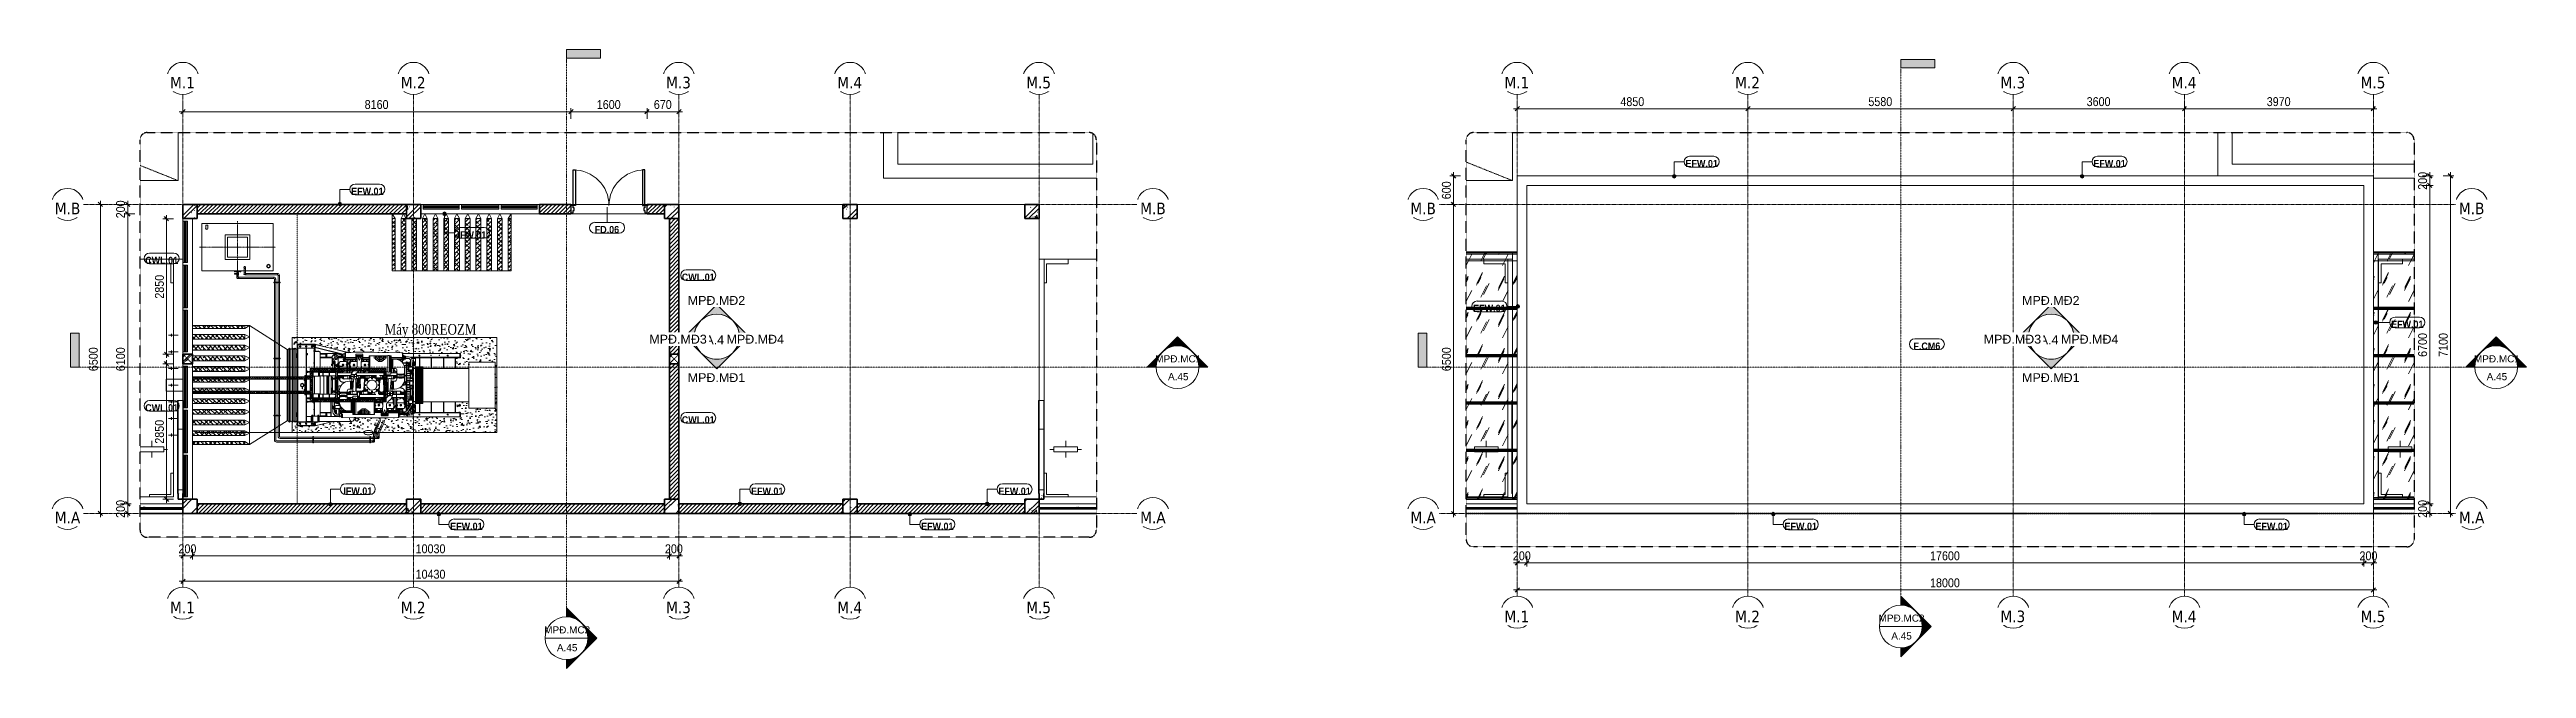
# Model space of a CAD drawing. Header units: millimetres. Extents: x 68650 to 268645, y -2410 to 17645.
# Drawn here: x 68650 to 120724, y 4629 to 17645 of the extents above; entities that cross this region are included whole.
import ezdxf

# ---------------------------------------------------------------- set-up
doc = ezdxf.new("R2010")
doc.units = ezdxf.units.MM
for name, pattern in [('Dash', [6, 3, -3]), ('Dash - Tight', [4.5, 3, -1.5]), ('Dash Dot 3_16_', [7.9375, 4.7625, -1.5875, 0, -1.5875]), ('Double dash', [41.999998, 12, -6, 6, -6, 6, -6]), ('Grid Line', [22.225, 12.7, -3.175, 3.175, -3.175]), ('Hidden', [7.14375, 4.7625, -2.38125]), ('IMPORT-CENTER2', [28.575, 19.05, -3.175, 3.175, -3.175]), ('IMPORT-HIDDEN2', [4.7625, 3.175, -1.5875])]:
    doc.linetypes.add(name, pattern=pattern)
for name, color, linetype, lineweight in [('A-ANNO-DIMS', 211, 'Continuous', 9), ('A-ANNO-DIMS-75', 211, 'Continuous', 9), ('A-ANNO-NOTE', 131, 'Continuous', 9), ('A-DETL-GENF-1', 92, 'Dash - Tight', 18), ('A-DETL-GENF-2', 92, 'Hidden', 25), ('A-DOOR', 31, 'Continuous', 18), ('A-DOOR-1', 31, 'Continuous', 25), ('A-DOOR-FRAM', 31, 'Continuous', 25), ('A-DOOR-IDEN', 31, 'Continuous', 9), ('A-FLOR', 192, 'Continuous', 18), ('A-FLOR-HRAL', 11, 'Continuous', 18), ('A-FLOR-HRAL-1', 11, 'Continuous', 25), ('A-FLOR-OVHD', 1, 'Dash', 18), ('A-GLAZ-CURT', 52, 'Continuous', 18), ('A-GLAZ-CWMG', 51, 'Continuous', 18), ('A-GLAZ-CWMG-1', 51, 'Continuous', 35), ('A-WALL', 113, 'Continuous', 18), ('A-WALL-1', 113, 'Continuous', 35), ('A-WALL-PATT-1', 111, 'Continuous', 18), ('C-PRKG', 70, 'Continuous', 18), ('C-PRKG-HDLN', 70, 'Dash', 18), ('C-PROP-LINE', 91, 'Double dash', 35), ('G-ANNO-SYMB', 111, 'Continuous', 9), ('G-ANNO-SYMB-1', 111, 'Dash Dot 3_16_', 18), ('G-IMPT', 8, 'Continuous', 18), ('G-IMPT-1', 8, 'IMPORT-CENTER2', 18), ('G-IMPT-2', 7, 'Continuous', 18), ('G-IMPT-3', 8, 'IMPORT-HIDDEN2', 18), ('M-EQPM', 50, 'Continuous', 18), ('S-COLS', 52, 'Continuous', 18), ('S-COLS-1', 52, 'Continuous', 35), ('S-COLS-HDLN', 52, 'Dash', 18), ('S-COLS-HDLN-1', 52, 'Continuous', 18), ('S-GRID-1', 1, 'Grid Line', 9), ('S-GRID-IDEN', 1, 'Continuous', 9)]:
    doc.layers.add(name, color=color, linetype=linetype, lineweight=lineweight)
doc.layers.add('A-GLAZ-CWMG-2', color=51, linetype='Continuous', lineweight=18, transparency=0.5)
doc.styles.add('Arial', font='arial.ttf', dxfattribs={"height": 150})
doc.styles.add('Arial_1', font='arial.ttf', dxfattribs={"height": 187.5})
doc.styles.add('Arial_B', font='arialbd.ttf', dxfattribs={"width": 0.9, "height": 150})
doc.styles.add('Tahoma_B', font='tahomabd.ttf', dxfattribs={"height": 243.75})
doc.styles.add('Times New Roman', font='times.ttf', dxfattribs={"width": 0.8, "height": 225})
doc.styles.add('UTM Avo', font='', dxfattribs={"width": 0.9, "height": 187.5})
doc.styles.add('VNI-Helve-Condense', font='', dxfattribs={"height": 200})
doc.styles.get('UTM Avo').set_extended_font_data('UTM Avo')
doc.styles.get('VNI-Helve-Condense').set_extended_font_data('VNI-Helve-Condense')
doc.dimstyles.new('1_Dim_chi_tiet_2_5', dxfattribs={"dimscale": 304.8, "dimtxt": 187.368928, "dimasz": 0.295276, "dimexe": 0.246063, "dimexo": 0.0625, "dimgap": 0.024606, "dimtad": 1, "dimdec": 0, "dimrnd": 5, "dimzin": 0, "dimdsep": 46, "dimtxsty": 'UTM Avo', "dimblk1": 'OBLIQUE', "dimblk2": 'OBLIQUE', "dimsah": 1, "dimcen": 0.09, "dimdle": 0.246063, "dimazin": 0, "dimtfac": 1, "dimtdec": 4, "dimtix": 1, "dimtmove": 0, "dimatfit": 3, "dimfxl": 0.492126, "dimfxlon": 1, "dimtvp": 1, "dimtolj": 1, "dimtzin": 0, "dimarcsym": 2})
pattern_1 = [(50, (0, 0), (546.5526, -47.8174), [57.15, -628.65]), (355, (0, 0), (-105.7283, 573.17), [45.72, -502.92]), (100.451, (45.55, -4), (440.8275, 525.35), [48.57, -534.27]), (46.184, (0, 152.4), (813.2367, -126.1284), [85.725, -942.975]), (96.636, (67.8, 141.9), (712.2074, 742.283), [72.855, -801.405]), (351.184, (0, 152.4), (712.215, 742.276), [68.58, -754.38]), (21, (76.2, 114.3), (454.8433, -306.796), [57.15, -628.65]), (326, (76.2, 114.3), (185.4063, 552.5638), [45.72, -502.92]), (71.451, (114.1, 88.73), (640.2512, 245.764), [48.57, -534.27]), (37.5, (0, 0), (9.26637, 253.66504), [5.029, -491.795, 5.029, -505.511, -504.825]), (37.5, (0, 0), (9.26637, 253.66504), [-1007.364, 5.029, -499.796]), (7.5, (0, 0), (200.4594, 300.5414), [5.029, -286.055, 5.029, -480.365, -192.405]), (7.5, (0, 0), (200.4594, 300.5414), [-776.478, 5.029, -187.376]), (327.5, (-169.93, 0), (406.77284, -17.18643), [5.029, -185.471, 5.029, -589.331, -788.67]), (327.5, (-169.93, 0), (406.77284, -17.18643), [-784.86, 5.029, -783.641]), (317.5, (-246.13, 0), (444.388, 76.2803), [5.029, -242.621, 5.029, -389.687, -560.07]), (317.5, (-246.13, 0), (444.388, 76.2803), [-642.366, 5.029, -555.041]), (45, (0, 0), (-188.5854, 188.5854), []), (45, (0, 285.75), (-188.5854, 188.5854), [])]
pattern_2 = [(45, (0, 0), (-42.426407, 42.426407), [])]
pattern_3 = [(45, (0, 0), (-44.19417, 44.19417), []), (135, (0, 0), (-132.58252, 44.19417), [156.25, -93.75])]
pattern_4 = [(45, (6430.562, -24364.136), (-22.097087, 22.097087), []), (135, (6430.562, -24364.136), (-66.29126, 22.097087), [78.125, -46.875])]
pattern_5 = [(63.321, (895.13, 211.57), (-0.0032, 758.2195), [265.175, -1431.948]), (63.321, (133.13, 211.57), (-0.0032, 758.2195), [265.175, -1431.948]), (63.321, (1259.9, 358.05), (-0.0032, 758.2195), [265.175, -1431.948]), (63.321, (497.9, 358.05), (-0.0032, 758.2195), [265.175, -1431.948]), (63.321, (1204.7, 306.34), (-0.0032, 758.2195), [265.175, -1431.948]), (63.321, (442.7, 306.34), (-0.0032, 758.2195), [265.175, -1431.948]), (63.321, (1148.4, 602.5), (-0.0032, 758.2195), [128.888, -1568.236]), (63.321, (386.4, 602.5), (-0.0032, 758.2195), [128.888, -1568.236]), (63.321, (1111.6, 556.65), (-0.0032, 758.2195), [265.175, -1431.948]), (63.321, (349.6, 556.65), (-0.0032, 758.2195), [265.175, -1431.948]), (63.321, (1118.1, 589.56), (-0.0032, 758.2195), [265.175, -1431.948]), (63.321, (356.1, 589.56), (-0.0032, 758.2195), [265.175, -1431.948]), (63.321, (810.67, 445.2), (-0.0032, 758.2195), [265.175, -1431.948]), (63.321, (48.67, 445.2), (-0.0032, 758.2195), [265.175, -1431.948]), (63.321, (817.17, 484), (-0.0032, 758.2195), [265.175, -1431.948]), (63.321, (55.17, 484), (-0.0032, 758.2195), [265.175, -1431.948]), (63.321, (818.92, 511.94), (-0.0032, 758.2195), [265.175, -1431.948]), (63.321, (56.92, 511.94), (-0.0032, 758.2195), [265.175, -1431.948])]
pattern_6 = [(11.254, (895.13, 9068.004), (0.00027, 75.81383), [121.397, -655.543]), (11.254, (133.13, 9068.004), (0.00027, 75.813827), [121.397, -655.543]), (11.254, (1259.904, 9082.65), (0.00027, 75.81383), [121.397, -655.543]), (11.254, (497.904, 9082.65), (0.00027, 75.813827), [121.397, -655.543]), (11.254, (1204.694, 9077.48), (0.00027, 75.81383), [121.397, -655.543]), (11.254, (442.694, 9077.48), (0.00027, 75.813827), [121.397, -655.543]), (11.254, (1148.416, 9107.09), (0.00027, 75.81383), [59.004, -717.935]), (11.254, (386.416, 9107.09), (0.00027, 75.813827), [59.004, -717.935]), (11.254, (1111.61, 9102.51), (0.00027, 75.81383), [121.397, -655.543]), (11.254, (349.61, 9102.51), (0.00027, 75.813827), [121.397, -655.543]), (11.254, (1118.105, 9105.8), (0.00027, 75.81383), [121.397, -655.543]), (11.254, (356.105, 9105.8), (0.00027, 75.813827), [121.397, -655.543]), (11.254, (810.675, 9091.365), (0.00027, 75.81383), [121.397, -655.543]), (11.254, (48.675, 9091.365), (0.00027, 75.813827), [121.397, -655.543]), (11.254, (817.17, 9095.24), (0.00027, 75.81383), [121.397, -655.543]), (11.254, (55.17, 9095.24), (0.00027, 75.813827), [121.397, -655.543]), (11.254, (818.92, 9098.04), (0.00027, 75.81383), [121.397, -655.543]), (11.254, (56.92, 9098.04), (0.00027, 75.813827), [121.397, -655.543])]
pattern_7 = [(11.254, (895.13, 10063.04), (0.00027, 75.81383), [121.397, -655.543]), (11.254, (133.13, 10063.04), (0.00027, 75.813827), [121.397, -655.543]), (11.254, (1259.904, 10077.69), (0.00027, 75.81383), [121.397, -655.543]), (11.254, (497.904, 10077.69), (0.00027, 75.813827), [121.397, -655.543]), (11.254, (1204.694, 10072.52), (0.00027, 75.81383), [121.397, -655.543]), (11.254, (442.694, 10072.52), (0.00027, 75.813827), [121.397, -655.543]), (11.254, (1148.416, 10102.13), (0.00027, 75.81383), [59.004, -717.935]), (11.254, (386.416, 10102.13), (0.00027, 75.813827), [59.004, -717.935]), (11.254, (1111.61, 10097.55), (0.00027, 75.81383), [121.397, -655.543]), (11.254, (349.61, 10097.55), (0.00027, 75.813827), [121.397, -655.543]), (11.254, (1118.105, 10100.84), (0.00027, 75.81383), [121.397, -655.543]), (11.254, (356.105, 10100.84), (0.00027, 75.813827), [121.397, -655.543]), (11.254, (810.675, 10086.4), (0.00027, 75.81383), [121.397, -655.543]), (11.254, (48.675, 10086.4), (0.00027, 75.813827), [121.397, -655.543]), (11.254, (817.17, 10090.28), (0.00027, 75.81383), [121.397, -655.543]), (11.254, (55.17, 10090.28), (0.00027, 75.813827), [121.397, -655.543]), (11.254, (818.92, 10093.076), (0.00027, 75.81383), [121.397, -655.543]), (11.254, (56.92, 10093.076), (0.00027, 75.813827), [121.397, -655.543])]
pattern_8 = [(11.254, (895.13, 11058.08), (0.00027, 75.81383), [121.397, -655.543]), (11.254, (133.13, 11058.08), (0.00027, 75.813827), [121.397, -655.543]), (11.254, (1259.904, 11072.73), (0.00027, 75.81383), [121.397, -655.543]), (11.254, (497.904, 11072.73), (0.00027, 75.813827), [121.397, -655.543]), (11.254, (1204.694, 11067.56), (0.00027, 75.81383), [121.397, -655.543]), (11.254, (442.694, 11067.56), (0.00027, 75.813827), [121.397, -655.543]), (11.254, (1148.416, 11097.17), (0.00027, 75.81383), [59.004, -717.935]), (11.254, (386.416, 11097.17), (0.00027, 75.813827), [59.004, -717.935]), (11.254, (1111.61, 11092.585), (0.00027, 75.81383), [121.397, -655.543]), (11.254, (349.61, 11092.585), (0.00027, 75.813827), [121.397, -655.543]), (11.254, (1118.105, 11095.875), (0.00027, 75.81383), [121.397, -655.543]), (11.254, (356.105, 11095.875), (0.00027, 75.813827), [121.397, -655.543]), (11.254, (810.675, 11081.44), (0.00027, 75.81383), [121.397, -655.543]), (11.254, (48.675, 11081.44), (0.00027, 75.813827), [121.397, -655.543]), (11.254, (817.17, 11085.32), (0.00027, 75.81383), [121.397, -655.543]), (11.254, (55.17, 11085.32), (0.00027, 75.813827), [121.397, -655.543]), (11.254, (818.92, 11088.115), (0.00027, 75.81383), [121.397, -655.543]), (11.254, (56.92, 11088.115), (0.00027, 75.813827), [121.397, -655.543])]
pattern_9 = [(11.254, (895.13, 12053.12), (0.00027, 75.81383), [121.397, -655.543]), (11.254, (133.13, 12053.12), (0.00027, 75.813827), [121.397, -655.543]), (11.254, (1259.904, 12067.765), (0.00027, 75.81383), [121.397, -655.543]), (11.254, (497.904, 12067.765), (0.00027, 75.813827), [121.397, -655.543]), (11.254, (1204.694, 12062.595), (0.00027, 75.81383), [121.397, -655.543]), (11.254, (442.694, 12062.595), (0.00027, 75.813827), [121.397, -655.543]), (11.254, (1148.416, 12092.206), (0.00027, 75.81383), [59.004, -717.935]), (11.254, (386.416, 12092.206), (0.00027, 75.813827), [59.004, -717.935]), (11.254, (1111.61, 12087.62), (0.00027, 75.81383), [121.397, -655.543]), (11.254, (349.61, 12087.62), (0.00027, 75.813827), [121.397, -655.543]), (11.254, (1118.105, 12090.91), (0.00027, 75.81383), [121.397, -655.543]), (11.254, (356.105, 12090.91), (0.00027, 75.813827), [121.397, -655.543]), (11.254, (810.675, 12076.48), (0.00027, 75.81383), [121.397, -655.543]), (11.254, (48.675, 12076.48), (0.00027, 75.813827), [121.397, -655.543]), (11.254, (817.17, 12080.36), (0.00027, 75.81383), [121.397, -655.543]), (11.254, (55.17, 12080.36), (0.00027, 75.813827), [121.397, -655.543]), (11.254, (818.92, 12083.15), (0.00027, 75.81383), [121.397, -655.543]), (11.254, (56.92, 12083.15), (0.00027, 75.813827), [121.397, -655.543])]
pattern_10 = [(11.254, (895.13, 13048.156), (0.00027, 75.81383), [121.397, -655.543]), (11.254, (133.13, 13048.156), (0.00027, 75.813827), [121.397, -655.543]), (11.254, (1259.904, 13062.8), (0.00027, 75.81383), [121.397, -655.543]), (11.254, (497.904, 13062.8), (0.00027, 75.813827), [121.397, -655.543]), (11.254, (1204.694, 13057.63), (0.00027, 75.81383), [121.397, -655.543]), (11.254, (442.694, 13057.63), (0.00027, 75.813827), [121.397, -655.543]), (11.254, (1148.416, 13087.244), (0.00027, 75.81383), [59.004, -717.935]), (11.254, (386.416, 13087.244), (0.00027, 75.813827), [59.004, -717.935]), (11.254, (1111.61, 13082.66), (0.00027, 75.81383), [121.397, -655.543]), (11.254, (349.61, 13082.66), (0.00027, 75.813827), [121.397, -655.543]), (11.254, (1118.105, 13085.95), (0.00027, 75.81383), [121.397, -655.543]), (11.254, (356.105, 13085.95), (0.00027, 75.813827), [121.397, -655.543]), (11.254, (810.675, 13071.52), (0.00027, 75.81383), [121.397, -655.543]), (11.254, (48.675, 13071.52), (0.00027, 75.813827), [121.397, -655.543]), (11.254, (817.17, 13075.395), (0.00027, 75.81383), [121.397, -655.543]), (11.254, (55.17, 13075.395), (0.00027, 75.813827), [121.397, -655.543]), (11.254, (818.92, 13078.19), (0.00027, 75.81383), [121.397, -655.543]), (11.254, (56.92, 13078.19), (0.00027, 75.813827), [121.397, -655.543])]
pattern_11 = [(11.254, (895.13, 13233.164), (0.00027, 75.81383), [121.397, -655.543]), (11.254, (133.13, 13233.164), (0.00027, 75.813827), [121.397, -655.543]), (11.254, (1259.904, 13247.81), (0.00027, 75.81383), [121.397, -655.543]), (11.254, (497.904, 13247.81), (0.00027, 75.813827), [121.397, -655.543]), (11.254, (1204.694, 13242.64), (0.00027, 75.81383), [121.397, -655.543]), (11.254, (442.694, 13242.64), (0.00027, 75.813827), [121.397, -655.543]), (11.254, (1148.416, 13272.25), (0.00027, 75.81383), [59.004, -717.935]), (11.254, (386.416, 13272.25), (0.00027, 75.813827), [59.004, -717.935]), (11.254, (1111.61, 13267.67), (0.00027, 75.81383), [121.397, -655.543]), (11.254, (349.61, 13267.67), (0.00027, 75.813827), [121.397, -655.543]), (11.254, (1118.105, 13270.96), (0.00027, 75.81383), [121.397, -655.543]), (11.254, (356.105, 13270.96), (0.00027, 75.813827), [121.397, -655.543]), (11.254, (810.675, 13256.525), (0.00027, 75.81383), [121.397, -655.543]), (11.254, (48.675, 13256.525), (0.00027, 75.813827), [121.397, -655.543]), (11.254, (817.17, 13260.4), (0.00027, 75.81383), [121.397, -655.543]), (11.254, (55.17, 13260.4), (0.00027, 75.813827), [121.397, -655.543]), (11.254, (818.92, 13263.2), (0.00027, 75.81383), [121.397, -655.543]), (11.254, (56.92, 13263.2), (0.00027, 75.813827), [121.397, -655.543])]

msp = doc.modelspace()

# ---------------------------------------------------------------- texts
at = {"layer": 'A-ANNO-NOTE', "char_height": 150, "attachment_point": 5, "line_spacing_factor": 0.936439, "style": 'Arial_B'}
for s, insert, width in [('\\pt3.375,6.75,10.125,13.5,16.875,20.25,23.625,27,30.375,33.75,37.125,40.5,43.875,47.25,50.625,54,57.375,60.75,64.125,67.5,70.875,74.25,77.625,81,84.375,87.75,91.125,94.5,97.875,101.25,104.625,108;EFW.01', (103384.4, 15246.1), 691.875), ('\\pt3.375,6.75,10.125,13.5,16.875,20.25,23.625,27,30.375,33.75,37.125,40.5,43.875,47.25,50.625,54,57.375,60.75,64.125,67.5,70.875,74.25,77.625,81,84.375,87.75,91.125,94.5,97.875,101.25,104.625,108;EFW.01', (111959.4, 15246.1), 691.875), ('\\pt3.375,6.75,10.125,13.5,16.875,20.25,23.625,27,30.375,33.75,37.125,40.5,43.875,47.25,50.625,54,57.375,60.75,64.125,67.5,70.875,74.25,77.625,81,84.375,87.75,91.125,94.5,97.875,101.25,104.625,108;EFW.01', (75330.6, 14662.4), 691.875), ('\\pt3.375,6.75,10.125,13.5,16.875,20.25,23.625,27,30.375,33.75,37.125,40.5,43.875,47.25,50.625,54,57.375,60.75,64.125,67.5,70.875,74.25,77.625,81,84.375,87.75,91.125,94.5,97.875,101.25,104.625,108;IFW.01', (77530.2, 13747.4), 616.275), ('\\pt3.375,6.75,10.125,13.5,16.875,20.25,23.625,27,30.375,33.75,37.125,40.5,43.875,47.25,50.625,54,57.375,60.75,64.125,67.5,70.875,74.25,77.625,81,84.375,87.75,91.125,94.5,97.875,101.25,104.625,108;CWL.01', (71006.7, 13210.3), 701.325), ('\\pt3.375,6.75,10.125,13.5,16.875,20.25,23.625,27,30.375,33.75,37.125,40.5,43.875,47.25,50.625,54,57.375,60.75,64.125,67.5,70.875,74.25,77.625,81,84.375,87.75,91.125,94.5,97.875,101.25,104.625,108;CWL.01', (82287.6, 12857.3), 701.325), ('\\pt3.375,6.75,10.125,13.5,16.875,20.25,23.625,27,30.375,33.75,37.125,40.5,43.875,47.25,50.625,54,57.375,60.75,64.125,67.5,70.875,74.25,77.625,81,84.375,87.75,91.125,94.5,97.875,101.25,104.625,108;EFW.01', (98921.5, 12202.7), 691.875), ('\\pt3.375,6.75,10.125,13.5,16.875,20.25,23.625,27,30.375,33.75,37.125,40.5,43.875,47.25,50.625,54,57.375,60.75,64.125,67.5,70.875,74.25,77.625,81,84.375,87.75,91.125,94.5,97.875,101.25,104.625,108;F.CM6', (108118.7, 11407.7), 585.225), ('\\pt3.375,6.75,10.125,13.5,16.875,20.25,23.625,27,30.375,33.75,37.125,40.5,43.875,47.25,50.625,54,57.375,60.75,64.125,67.5,70.875,74.25,77.625,81,84.375,87.75,91.125,94.5,97.875,101.25,104.625,108;EFW.01', (118218.6, 11865.9), 691.875), ('\\pt3.375,6.75,10.125,13.5,16.875,20.25,23.625,27,30.375,33.75,37.125,40.5,43.875,47.25,50.625,54,57.375,60.75,64.125,67.5,70.875,74.25,77.625,81,84.375,87.75,91.125,94.5,97.875,101.25,104.625,108;CWL.01', (71006.7, 10110.3), 701.325), ('\\pt3.375,6.75,10.125,13.5,16.875,20.25,23.625,27,30.375,33.75,37.125,40.5,43.875,47.25,50.625,54,57.375,60.75,64.125,67.5,70.875,74.25,77.625,81,84.375,87.75,91.125,94.5,97.875,101.25,104.625,108;CWL.01', (82287.6, 9857.3), 701.325), ('\\pt3.375,6.75,10.125,13.5,16.875,20.25,23.625,27,30.375,33.75,37.125,40.5,43.875,47.25,50.625,54,57.375,60.75,64.125,67.5,70.875,74.25,77.625,81,84.375,87.75,91.125,94.5,97.875,101.25,104.625,108;IFW.01', (75130.6, 8359.8), 616.275), ('\\pt3.375,6.75,10.125,13.5,16.875,20.25,23.625,27,30.375,33.75,37.125,40.5,43.875,47.25,50.625,54,57.375,60.75,64.125,67.5,70.875,74.25,77.625,81,84.375,87.75,91.125,94.5,97.875,101.25,104.625,108;EFW.01', (83738.1, 8356.9), 691.875), ('\\pt3.375,6.75,10.125,13.5,16.875,20.25,23.625,27,30.375,33.75,37.125,40.5,43.875,47.25,50.625,54,57.375,60.75,64.125,67.5,70.875,74.25,77.625,81,84.375,87.75,91.125,94.5,97.875,101.25,104.625,108;EFW.01', (88938.1, 8356.9), 691.875), ('\\pt3.375,6.75,10.125,13.5,16.875,20.25,23.625,27,30.375,33.75,37.125,40.5,43.875,47.25,50.625,54,57.375,60.75,64.125,67.5,70.875,74.25,77.625,81,84.375,87.75,91.125,94.5,97.875,101.25,104.625,108;EFW.01', (77413.5, 7618.2), 691.875), ('\\pt3.375,6.75,10.125,13.5,16.875,20.25,23.625,27,30.375,33.75,37.125,40.5,43.875,47.25,50.625,54,57.375,60.75,64.125,67.5,70.875,74.25,77.625,81,84.375,87.75,91.125,94.5,97.875,101.25,104.625,108;EFW.01', (87313.5, 7618.2), 691.875), ('\\pt3.375,6.75,10.125,13.5,16.875,20.25,23.625,27,30.375,33.75,37.125,40.5,43.875,47.25,50.625,54,57.375,60.75,64.125,67.5,70.875,74.25,77.625,81,84.375,87.75,91.125,94.5,97.875,101.25,104.625,108;EFW.01', (105467.2, 7618.2), 691.875), ('\\pt3.375,6.75,10.125,13.5,16.875,20.25,23.625,27,30.375,33.75,37.125,40.5,43.875,47.25,50.625,54,57.375,60.75,64.125,67.5,70.875,74.25,77.625,81,84.375,87.75,91.125,94.5,97.875,101.25,104.625,108;EFW.01', (115367.2, 7618.2), 691.875)]:
    msp.add_mtext(s, dxfattribs=dict(at, insert=insert, width=width))
at = {"layer": 'A-DOOR-IDEN', "insert": (80367.9, 13858.7), "char_height": 150, "width": 527.175, "attachment_point": 5, "line_spacing_factor": 0.936439, "style": 'Arial_B'}
msp.add_mtext('\\pt3.375,6.75,10.125,13.5,16.875,20.25,23.625,27,30.375,33.75,37.125,40.5,43.875,47.25,50.625,54,57.375,60.75,64.125,67.5,70.875,74.25,77.625,81,84.375,87.75,91.125,94.5,97.875,101.25,104.625,108;FD.06', dxfattribs=at)
at = {"layer": 'G-ANNO-SYMB', "char_height": 150, "attachment_point": 5, "line_spacing_factor": 0.936439, "style": 'Arial'}
for s, insert, width in [('\\pt952.5,1905,2857.5,3810,4762.5,5715,6667.5,7620,8572.5,9525,10477.5,11430,12382.5,13335,14287.5,15240,16192.5,17145,18097.5,19050,20002.5,20955,21907.5,22860,23812.5,24765,25717.5,26670,27622.5,28575,29527.5,30480;MPĐ.MC1', (92380.6, 11139.4), 982.5), ('\\pt952.5,1905,2857.5,3810,4762.5,5715,6667.5,7620,8572.5,9525,10477.5,11430,12382.5,13335,14287.5,15240,16192.5,17145,18097.5,19050,20002.5,20955,21907.5,22860,23812.5,24765,25717.5,26670,27622.5,28575,29527.5,30480;MPĐ.MC1', (120104, 11139.4), 982.5), ('\\pt952.5,1905,2857.5,3810,4762.5,5715,6667.5,7620,8572.5,9525,10477.5,11430,12382.5,13335,14287.5,15240,16192.5,17145,18097.5,19050,20002.5,20955,21907.5,22860,23812.5,24765,25717.5,26670,27622.5,28575,29527.5,30480;A.45', (92380.6, 10765.2), 446.25), ('\\pt952.5,1905,2857.5,3810,4762.5,5715,6667.5,7620,8572.5,9525,10477.5,11430,12382.5,13335,14287.5,15240,16192.5,17145,18097.5,19050,20002.5,20955,21907.5,22860,23812.5,24765,25717.5,26670,27622.5,28575,29527.5,30480;A.45', (120104, 10765.2), 446.25), ('\\pt952.5,1905,2857.5,3810,4762.5,5715,6667.5,7620,8572.5,9525,10477.5,11430,12382.5,13335,14287.5,15240,16192.5,17145,18097.5,19050,20002.5,20955,21907.5,22860,23812.5,24765,25717.5,26670,27622.5,28575,29527.5,30480;MPĐ.MC2', (107586.5, 5686.4), 982.5), ('\\pt952.5,1905,2857.5,3810,4762.5,5715,6667.5,7620,8572.5,9525,10477.5,11430,12382.5,13335,14287.5,15240,16192.5,17145,18097.5,19050,20002.5,20955,21907.5,22860,23812.5,24765,25717.5,26670,27622.5,28575,29527.5,30480;MPĐ.MC2', (79532.7, 5439.5), 982.5), ('\\pt952.5,1905,2857.5,3810,4762.5,5715,6667.5,7620,8572.5,9525,10477.5,11430,12382.5,13335,14287.5,15240,16192.5,17145,18097.5,19050,20002.5,20955,21907.5,22860,23812.5,24765,25717.5,26670,27622.5,28575,29527.5,30480;A.45', (107586.5, 5312.2), 446.25), ('\\pt952.5,1905,2857.5,3810,4762.5,5715,6667.5,7620,8572.5,9525,10477.5,11430,12382.5,13335,14287.5,15240,16192.5,17145,18097.5,19050,20002.5,20955,21907.5,22860,23812.5,24765,25717.5,26670,27622.5,28575,29527.5,30480;A.45', (79532.7, 5065.3), 446.25)]:
    msp.add_mtext(s, dxfattribs=dict(at, insert=insert, width=width))

# ---------------------------------------------------------------- blocks, each defined once
blk = doc.blocks.new('BAI XE PCCC - BAI XE PCCC-1475173-TKCS_NHÀ MÁY PHÁT ĐIỆN - MẶT BẰNG COTE _1_000')
at = {"layer": 'C-PRKG'}
for p, q in [((15000, 0), (15000, 1010)), ((14200, 0), (15000, 0))]:
    blk.add_line(p, q, dxfattribs=at)
at = {"layer": 'C-PRKG-HDLN'}
blk.add_line((14200, 320), (15000, 0), dxfattribs=at)
blk = doc.blocks.new('NBS_CLDPhysicalSecuritySystems_MtlMeshPnlFncngSym_CLDModsecSecurusS3_InfillPanel - NBS_CLDPhysicalSecuritySystems_MtlMeshPnlFncngSym_CLDModsecSecurusS2_InfillPanel-2369404-TKCS_NHÀ MÁY PHÁT ĐIỆN - MẶT BẰNG COTE _1_000')
at = {"layer": 'A-FLOR-HRAL'}
for p, q in [((1218, 27), (1149, 27)), ((2049, 27), (1250, 27))]:
    blk.add_line(p, q, dxfattribs=at)
at = {"layer": 'A-FLOR-HRAL-1'}
for p, q in [((2049, 6), (1149, 6)), ((1214, 23), (1214, 6)), ((1250, 27), (1218, 27)), ((1254, 6), (1254, 23)), ((1149, -6), (2049, -6)), ((1214, -6), (1214, -11)), ((1214, -11), (1254, -11)), ((1254, -11), (1254, -6))]:
    blk.add_line(p, q, dxfattribs=at)
for centre, start, end in [((1218, 23), 90, 180), ((1250, 23), 360, 90)]:
    blk.add_arc(centre, 4, start, end, dxfattribs=at)
blk = doc.blocks.new('NBS_CLDPhysicalSecuritySystems_MtlMeshPnlFncngSym_CLDModsecSecurusS3_InfillPanel - NBS_CLDPhysicalSecuritySystems_MtlMeshPnlFncngSym_CLDModsecSecurusS2_InfillPanel-2369504-TKCS_NHÀ MÁY PHÁT ĐIỆN - MẶT BẰNG COTE _1_000')
at = {"layer": 'A-FLOR-HRAL'}
for p, q in [((844, -27), (1218, -27)), ((1250, -27), (2049, -27))]:
    blk.add_line(p, q, dxfattribs=at)
at = {"layer": 'A-FLOR-HRAL-1'}
for p, q in [((844, 6), (2049, 6)), ((1214, 11), (1254, 11)), ((1214, 6), (1214, 11)), ((1254, 11), (1254, 6)), ((2049, -6), (844, -6)), ((1214, -23), (1214, -6)), ((1250, -27), (1218, -27)), ((1254, -6), (1254, -23))]:
    blk.add_line(p, q, dxfattribs=at)
for centre, start, end in [((1218, -23), 180, 270), ((1250, -23), 270, 0)]:
    blk.add_arc(centre, 4, start, end, dxfattribs=at)
blk = doc.blocks.new('M_Concrete-Rectangular-Column2 - 300x300-2223046-TKCS_NHÀ MÁY PHÁT ĐIỆN - MẶT BẰNG COTE _1_000')
at = {"layer": 'S-COLS'}
h = blk.add_hatch(dxfattribs=at)
h.set_pattern_fill('FP_2', color=256, style=0, pattern_type=2)
h.set_pattern_definition([(320, (-14238.23, 71602.56), (-47.8174, -546.5526), [57.15, -628.65]), (265, (-14238.2, 71602.56), (573.17, 105.7283), [45.72, -502.92]), (10.451, (-14242.2, 71557), (525.35, -440.8275), [48.57, -534.27]), (316.184, (-14085.8, 71602.56), (-126.1284, -813.2367), [85.725, -942.975]), (6.636, (-14096.3, 71534.8), (742.283, -712.207), [72.855, -801.405]), (261.184, (-14085.8, 71602.6), (742.276, -712.215), [68.58, -754.38]), (291, (-14123.93, 71526.36), (-306.796, -454.8433), [57.15, -628.65]), (236, (-14123.9, 71526.36), (552.564, -185.4063), [45.72, -502.92]), (341.451, (-14149.5, 71488.46), (245.764, -640.251), [48.57, -534.27]), (307.5, (-14238.23, 71602.56), (253.66504, -9.26637), [5.029, -491.795, 5.029, -1010.336]), (307.5, (-14238.23, 71602.56), (253.66504, -9.26637), [-501.853, -505.511, 5.029, -499.796]), (277.5, (-14238.23, 71602.56), (300.5414, -200.4594), [5.029, -286.055, 5.029, -672.77]), (277.5, (-14238.23, 71602.56), (300.5414, -200.4594), [-296.113, -480.365, 5.029, -187.376]), (237.5, (-14238.23, 71772.5), (-17.18643, -406.77284), [5.029, -185.471, 5.029, -589.331, -788.67]), (237.5, (-14238.23, 71772.5), (-17.18643, -406.77284), [-784.86, 5.029, -783.641]), (227.5, (-14238.23, 71848.7), (76.2803, -444.388), [5.029, -242.621, 5.029, -389.687, -560.07]), (227.5, (-14238.23, 71848.7), (76.2803, -444.388), [-642.366, 5.029, -555.041]), (315, (-14238.23, 71602.56), (188.5854, 188.5854), []), (315, (-13952.48, 71602.56), (188.5854, 188.5854), [])])
h.paths.add_polyline_path([(-150, 150), (-150, -150), (150, -150), (150, 150)])
at = {"layer": 'S-COLS-1'}
for p, q in [((150, 150), (-150, 150)), ((-150, 150), (-150, -150)), ((150, -150), (150, 150)), ((-150, -150), (150, -150))]:
    blk.add_line(p, q, dxfattribs=at)
blk = doc.blocks.new('M_Concrete-Rectangular-Column2 - 300x300-V1-TKCS_NHÀ MÁY PHÁT ĐIỆN - MẶT BẰNG COTE _1_000')
at = {"layer": 'S-COLS'}
h = blk.add_hatch(dxfattribs=at)
h.set_pattern_fill('FP_3', color=256, style=0, pattern_type=2)
h.set_pattern_definition([(320, (-8038.23, 76302.56), (-47.8174, -546.5526), [57.15, -628.65]), (265, (-8038.2, 76302.56), (573.17, 105.7283), [45.72, -502.92]), (10.451, (-8042.2, 76257), (525.35, -440.8275), [48.57, -534.27]), (316.184, (-7885.8, 76302.56), (-126.1284, -813.2367), [85.725, -942.975]), (6.636, (-7896.3, 76234.8), (742.283, -712.207), [72.855, -801.405]), (261.184, (-7885.8, 76302.6), (742.276, -712.215), [68.58, -754.38]), (291, (-7923.93, 76226.36), (-306.796, -454.8433), [57.15, -628.65]), (236, (-7923.9, 76226.36), (552.5638, -185.4063), [45.72, -502.92]), (341.451, (-7949.5, 76188.46), (245.764, -640.2512), [48.57, -534.27]), (307.5, (-8038.23, 76302.56), (253.66504, -9.26637), [5.029, -491.795, 5.029, -505.511, -504.825]), (307.5, (-8038.23, 76302.56), (253.66504, -9.26637), [-1007.364, 5.029, -499.796]), (277.5, (-8038.23, 76302.56), (300.5414, -200.4594), [5.029, -286.055, 5.029, -480.365, -192.405]), (277.5, (-8038.23, 76302.56), (300.5414, -200.4594), [-776.478, 5.029, -187.376]), (237.5, (-8038.23, 76472.5), (-17.18643, -406.77284), [5.029, -185.471, 5.029, -589.331, -788.67]), (237.5, (-8038.23, 76472.5), (-17.18643, -406.77284), [-784.86, 5.029, -783.641]), (227.5, (-8038.23, 76548.7), (76.2803, -444.388), [5.029, -242.621, 5.029, -389.687, -560.07]), (227.5, (-8038.23, 76548.7), (76.2803, -444.388), [-642.366, 5.029, -555.041]), (315, (-8038.23, 76302.56), (188.5854, 188.5854), []), (315, (-7752.48, 76302.56), (188.5854, 188.5854), [])])
h.paths.add_polyline_path([(-150, 150), (-150, -150), (150, -150), (150, 150)])
at = {"layer": 'S-COLS-1'}
for p, q in [((150, 150), (-150, 150)), ((-150, 150), (-150, -150)), ((150, -150), (150, 150)), ((-150, -150), (150, -150))]:
    blk.add_line(p, q, dxfattribs=at)
blk = doc.blocks.new('M_Concrete-Rectangular-Column2 - 300x300-V2-TKCS_NHÀ MÁY PHÁT ĐIỆN - MẶT BẰNG COTE _1_000')
at = {"layer": 'S-COLS'}
h = blk.add_hatch(dxfattribs=at)
h.set_pattern_fill('FP_4', color=256, style=0, pattern_type=2)
h.set_pattern_definition([(320, (-14238.23, 81730.75), (-47.8174, -546.5526), [57.15, -628.65]), (265, (-14238.2, 81730.75), (573.17, 105.7283), [45.72, -502.92]), (10.451, (-14242.2, 81685.2), (525.35, -440.8275), [48.57, -534.27]), (316.184, (-14085.8, 81730.75), (-126.1284, -813.2367), [85.725, -942.975]), (6.636, (-14096.3, 81663), (742.283, -712.2074), [72.855, -801.405]), (261.184, (-14085.8, 81730.75), (742.276, -712.215), [68.58, -754.38]), (291, (-14123.93, 81654.55), (-306.796, -454.8433), [57.15, -628.65]), (236, (-14123.9, 81654.55), (552.5638, -185.4063), [45.72, -502.92]), (341.451, (-14149.5, 81616.64), (245.764, -640.2512), [48.57, -534.27]), (307.5, (-14238.23, 81730.75), (253.66504, -9.26637), [5.029, -491.795, 5.029, -1010.336]), (307.5, (-14238.23, 81730.75), (253.66504, -9.26637), [-501.853, -505.511, 5.029, -499.796]), (277.5, (-14238.23, 81730.75), (300.5414, -200.4594), [5.029, -286.055, 5.029, -672.77]), (277.5, (-14238.23, 81730.75), (300.5414, -200.4594), [-296.113, -480.365, 5.029, -187.376]), (237.5, (-14238.23, 81900.67), (-17.18643, -406.77284), [5.029, -185.471, 5.029, -1378.001]), (237.5, (-14238.23, 81900.67), (-17.18643, -406.77284), [-195.529, -589.331, 5.029, -783.641]), (227.5, (-14238.23, 81976.87), (76.2803, -444.388), [5.029, -242.621, 5.029, -949.757]), (227.5, (-14238.23, 81976.87), (76.2803, -444.388), [-252.679, -389.687, 5.029, -555.041]), (315, (-14238.23, 81730.75), (188.5854, 188.5854), []), (315, (-13952.48, 81730.75), (188.5854, 188.5854), [])])
h.paths.add_polyline_path([(-150, 150), (-150, -150), (150, -150), (150, 150)])
at = {"layer": 'S-COLS-1'}
for p, q in [((150, 150), (-150, 150)), ((-150, 150), (-150, -150)), ((150, -150), (150, 150)), ((-150, -150), (150, -150))]:
    blk.add_line(p, q, dxfattribs=at)
blk = doc.blocks.new('M_Concrete-Rectangular-Column2 - 300x300-V3-TKCS_NHÀ MÁY PHÁT ĐIỆN - MẶT BẰNG COTE _1_000')
at = {"layer": 'S-COLS'}
h = blk.add_hatch(dxfattribs=at)
h.set_pattern_fill('FP_5', color=256, style=0, pattern_type=2)
h.set_pattern_definition([(320, (-14238.23, 76302.56), (-47.8174, -546.5526), [57.15, -628.65]), (265, (-14238.2, 76302.56), (573.17, 105.7283), [45.72, -502.92]), (10.451, (-14242.2, 76257), (525.35, -440.8275), [48.57, -534.27]), (316.184, (-14085.8, 76302.56), (-126.1284, -813.2367), [85.725, -942.975]), (6.636, (-14096.3, 76234.8), (742.283, -712.2074), [72.855, -801.405]), (261.184, (-14085.8, 76302.6), (742.276, -712.215), [68.58, -754.38]), (291, (-14123.93, 76226.36), (-306.796, -454.8433), [57.15, -628.65]), (236, (-14123.9, 76226.36), (552.5638, -185.4063), [45.72, -502.92]), (341.451, (-14149.5, 76188.46), (245.764, -640.2512), [48.57, -534.27]), (307.5, (-14238.23, 76302.56), (253.66504, -9.26637), [5.029, -491.795, 5.029, -1010.336]), (307.5, (-14238.23, 76302.56), (253.66504, -9.26637), [-501.853, -505.511, 5.029, -499.796]), (277.5, (-14238.23, 76302.56), (300.5414, -200.4594), [5.029, -286.055, 5.029, -672.77]), (277.5, (-14238.23, 76302.56), (300.5414, -200.4594), [-296.113, -480.365, 5.029, -187.376]), (237.5, (-14238.23, 76472.5), (-17.18643, -406.77284), [5.029, -185.471, 5.029, -589.331, -788.67]), (237.5, (-14238.23, 76472.5), (-17.18643, -406.77284), [-784.86, 5.029, -783.641]), (227.5, (-14238.23, 76548.7), (76.2803, -444.388), [5.029, -242.621, 5.029, -389.687, -560.07]), (227.5, (-14238.23, 76548.7), (76.2803, -444.388), [-642.366, 5.029, -555.041]), (315, (-14238.23, 76302.56), (188.5854, 188.5854), []), (315, (-13952.48, 76302.56), (188.5854, 188.5854), [])])
h.paths.add_polyline_path([(-150, 150), (-150, -150), (150, -150), (150, 150)])
at = {"layer": 'S-COLS-1'}
for p, q in [((150, 150), (-150, 150)), ((-150, 150), (-150, -150)), ((150, -150), (150, 150)), ((-150, -150), (150, -150))]:
    blk.add_line(p, q, dxfattribs=at)
blk = doc.blocks.new('M_Concrete-Rectangular-Column2 - 300x300-V4-TKCS_NHÀ MÁY PHÁT ĐIỆN - MẶT BẰNG COTE _1_000')
at = {"layer": 'S-COLS'}
h = blk.add_hatch(dxfattribs=at)
h.set_pattern_fill('FP_6', color=256, style=0, pattern_type=2)
h.set_pattern_definition([(320, (-8038.23, 89302.56), (-47.8174, -546.5526), [57.15, -628.65]), (265, (-8038.2, 89302.56), (573.17, 105.7283), [45.72, -502.92]), (10.451, (-8042.2, 89257), (525.35, -440.8275), [48.57, -534.27]), (316.184, (-7885.8, 89302.56), (-126.1284, -813.2367), [85.725, -942.975]), (6.636, (-7896.3, 89234.8), (742.2826, -712.2074), [72.855, -801.405]), (261.184, (-7885.8, 89302.6), (742.276, -712.215), [68.58, -754.38]), (291, (-7923.93, 89226.36), (-306.796, -454.8433), [57.15, -628.65]), (236, (-7923.9, 89226.36), (552.5638, -185.4063), [45.72, -502.92]), (341.451, (-7949.5, 89188.46), (245.764, -640.2512), [48.57, -534.27]), (307.5, (-8038.23, 89302.56), (253.66504, -9.26637), [5.029, -491.795, 5.029, -505.511, -504.825]), (307.5, (-8038.23, 89302.56), (253.66504, -9.26637), [-1007.364, 5.029, -499.796]), (277.5, (-8038.23, 89302.56), (300.5414, -200.4594), [5.029, -286.055, 5.029, -480.365, -192.405]), (277.5, (-8038.23, 89302.56), (300.5414, -200.4594), [-776.478, 5.029, -187.376]), (237.5, (-8038.23, 89472.5), (-17.18643, -406.77284), [5.029, -185.471, 5.029, -589.331, -788.67]), (237.5, (-8038.23, 89472.5), (-17.18643, -406.77284), [-784.86, 5.029, -783.641]), (227.5, (-8038.23, 89548.7), (76.2803, -444.3881), [5.029, -242.621, 5.029, -389.687, -560.07]), (227.5, (-8038.23, 89548.7), (76.2803, -444.3881), [-642.366, 5.029, -555.041]), (315, (-8038.23, 89302.56), (188.5854, 188.5854), []), (315, (-7752.48, 89302.56), (188.5854, 188.5854), [])])
h.paths.add_polyline_path([(-150, 150), (-150, -150), (150, -150), (150, 150)])
at = {"layer": 'S-COLS-1'}
for p, q in [((150, 150), (-150, 150)), ((-150, 150), (-150, -150)), ((150, -150), (150, 150)), ((-150, -150), (150, -150))]:
    blk.add_line(p, q, dxfattribs=at)
blk = doc.blocks.new('M_Concrete-Rectangular-Column2 - 300x300-V5-TKCS_NHÀ MÁY PHÁT ĐIỆN - MẶT BẰNG COTE _1_000')
at = {"layer": 'S-COLS'}
h = blk.add_hatch(dxfattribs=at)
h.set_pattern_fill('FP_7', color=256, style=0, pattern_type=2)
h.set_pattern_definition([(320, (-14238.23, 89302.56), (-47.8174, -546.5526), [57.15, -628.65]), (265, (-14238.2, 89302.56), (573.17, 105.7283), [45.72, -502.92]), (10.451, (-14242.2, 89257), (525.35, -440.8275), [48.57, -534.27]), (316.184, (-14085.8, 89302.56), (-126.1284, -813.2367), [85.725, -942.975]), (6.636, (-14096.3, 89234.8), (742.2826, -712.2074), [72.855, -801.405]), (261.184, (-14085.8, 89302.6), (742.276, -712.215), [68.58, -754.38]), (291, (-14123.93, 89226.36), (-306.796, -454.8433), [57.15, -628.65]), (236, (-14123.9, 89226.36), (552.5638, -185.4063), [45.72, -502.92]), (341.451, (-14149.5, 89188.46), (245.764, -640.2512), [48.57, -534.27]), (307.5, (-14238.23, 89302.56), (253.66504, -9.26637), [5.029, -491.795, 5.029, -1010.336]), (307.5, (-14238.23, 89302.56), (253.66504, -9.26637), [-501.853, -505.511, 5.029, -499.796]), (277.5, (-14238.23, 89302.56), (300.5414, -200.4594), [5.029, -286.055, 5.029, -672.77]), (277.5, (-14238.23, 89302.56), (300.5414, -200.4594), [-296.113, -480.365, 5.029, -187.376]), (237.5, (-14238.23, 89472.5), (-17.18643, -406.77284), [5.029, -185.471, 5.029, -589.331, -788.67]), (237.5, (-14238.23, 89472.5), (-17.18643, -406.77284), [-784.86, 5.029, -783.641]), (227.5, (-14238.23, 89548.7), (76.2803, -444.3881), [5.029, -242.621, 5.029, -389.687, -560.07]), (227.5, (-14238.23, 89548.7), (76.2803, -444.3881), [-642.366, 5.029, -555.041]), (315, (-14238.23, 89302.56), (188.5854, 188.5854), []), (315, (-13952.48, 89302.56), (188.5854, 188.5854), [])])
h.paths.add_polyline_path([(-150, 150), (-150, -150), (150, -150), (150, 150)])
at = {"layer": 'S-COLS-1'}
for p, q in [((150, 150), (-150, 150)), ((-150, 150), (-150, -150)), ((150, -150), (150, 150)), ((-150, -150), (150, -150))]:
    blk.add_line(p, q, dxfattribs=at)
blk = doc.blocks.new('M_Concrete-Rectangular-Column2 - 300x300-V8-TKCS_NHÀ MÁY PHÁT ĐIỆN - MẶT BẰNG COTE _1_000')
at = {"layer": 'S-COLS'}
h = blk.add_hatch(dxfattribs=at)
h.set_pattern_fill('FP_13', color=256, style=0, pattern_type=2)
h.set_pattern_definition([(320, (-8038.23, 85480.75), (-47.8174, -546.5526), [57.15, -628.65]), (265, (-8038.2, 85480.75), (573.17, 105.7283), [45.72, -502.92]), (10.451, (-8042.2, 85435.2), (525.35, -440.8275), [48.57, -534.27]), (316.184, (-7885.8, 85480.75), (-126.1284, -813.2367), [85.725, -942.975]), (6.636, (-7896.3, 85413), (742.2826, -712.2074), [72.855, -801.405]), (261.184, (-7885.8, 85480.75), (742.276, -712.215), [68.58, -754.38]), (291, (-7923.93, 85404.55), (-306.796, -454.8433), [57.15, -628.65]), (236, (-7923.9, 85404.55), (552.5638, -185.4063), [45.72, -502.92]), (341.451, (-7949.5, 85366.64), (245.764, -640.2512), [48.57, -534.27]), (307.5, (-8038.23, 85480.75), (253.66504, -9.26637), [5.029, -491.795, 5.029, -505.511, -504.825]), (307.5, (-8038.23, 85480.75), (253.66504, -9.26637), [-1007.364, 5.029, -499.796]), (277.5, (-8038.23, 85480.75), (300.5414, -200.4594), [5.029, -286.055, 5.029, -480.365, -192.405]), (277.5, (-8038.23, 85480.75), (300.5414, -200.4594), [-776.478, 5.029, -187.376]), (237.5, (-8038.23, 85650.67), (-17.18643, -406.77284), [5.029, -185.471, 5.029, -589.331, -788.67]), (237.5, (-8038.23, 85650.67), (-17.18643, -406.77284), [-784.86, 5.029, -783.641]), (227.5, (-8038.23, 85726.87), (76.2803, -444.388), [5.029, -242.621, 5.029, -389.687, -560.07]), (227.5, (-8038.23, 85726.87), (76.2803, -444.388), [-642.366, 5.029, -555.041]), (315, (-8038.23, 85480.75), (188.5854, 188.5854), []), (315, (-7752.48, 85480.75), (188.5854, 188.5854), [])])
h.paths.add_polyline_path([(-150, 150), (-150, -150), (150, -150), (150, 150)])
at = {"layer": 'S-COLS-1'}
for p, q in [((150, 150), (-150, 150)), ((-150, 150), (-150, -150)), ((150, -150), (150, 150)), ((-150, -150), (150, -150))]:
    blk.add_line(p, q, dxfattribs=at)
blk = doc.blocks.new('M_Concrete-Rectangular-Column2 - 300x300-V9-TKCS_NHÀ MÁY PHÁT ĐIỆN - MẶT BẰNG COTE _1_000')
at = {"layer": 'S-COLS'}
h = blk.add_hatch(dxfattribs=at)
h.set_pattern_fill('FP_14', color=256, style=0, pattern_type=2)
h.set_pattern_definition([(320, (-14238.23, 85480.75), (-47.8174, -546.5526), [57.15, -628.65]), (265, (-14238.2, 85480.75), (573.17, 105.7283), [45.72, -502.92]), (10.451, (-14242.2, 85435.2), (525.35, -440.8275), [48.57, -534.27]), (316.184, (-14085.8, 85480.75), (-126.1284, -813.2367), [85.725, -942.975]), (6.636, (-14096.3, 85413), (742.2826, -712.2074), [72.855, -801.405]), (261.184, (-14085.8, 85480.75), (742.276, -712.215), [68.58, -754.38]), (291, (-14123.93, 85404.55), (-306.796, -454.8433), [57.15, -628.65]), (236, (-14123.9, 85404.55), (552.5638, -185.4063), [45.72, -502.92]), (341.451, (-14149.5, 85366.64), (245.764, -640.2512), [48.57, -534.27]), (307.5, (-14238.23, 85480.75), (253.66504, -9.26637), [5.029, -491.795, 5.029, -1010.336]), (307.5, (-14238.23, 85480.75), (253.66504, -9.26637), [-501.853, -505.511, 5.029, -499.796]), (277.5, (-14238.23, 85480.75), (300.5414, -200.4594), [5.029, -286.055, 5.029, -672.77]), (277.5, (-14238.23, 85480.75), (300.5414, -200.4594), [-296.113, -480.365, 5.029, -187.376]), (237.5, (-14238.23, 85650.67), (-17.18643, -406.77284), [5.029, -185.471, 5.029, -1378.001]), (237.5, (-14238.23, 85650.67), (-17.18643, -406.77284), [-195.529, -589.331, 5.029, -783.641]), (227.5, (-14238.23, 85726.87), (76.2803, -444.388), [5.029, -242.621, 5.029, -949.757]), (227.5, (-14238.23, 85726.87), (76.2803, -444.388), [-252.679, -389.687, 5.029, -555.041]), (315, (-14238.23, 85480.75), (188.5854, 188.5854), []), (315, (-13952.48, 85480.75), (188.5854, 188.5854), [])])
h.paths.add_polyline_path([(-150, 150), (-150, -150), (150, -150), (150, 150)])
at = {"layer": 'S-COLS-1'}
for p, q in [((150, 150), (-150, 150)), ((-150, 150), (-150, -150)), ((150, -150), (150, 150)), ((-150, -150), (150, -150))]:
    blk.add_line(p, q, dxfattribs=at)
blk = doc.blocks.new('FD_06 - FD_06_EI60-1600x2200_CỬA ĐI 02 CÁNH PANEL THÉP-602137-TKCS_NHÀ MÁY PHÁT ĐIỆN - MẶT BẰNG COTE _1_000')
at = {"layer": 'A-DOOR'}
for centre, start, end in [((-750, 81.35), 0, 90), ((750, 81.35), 90, 180)]:
    blk.add_arc(centre, 750, start, end, dxfattribs=at)
at = {"layer": 'A-DOOR-1'}
for p, q in [((-750, 81.35), (-750, 831.35)), ((-750, 831.35), (-705, 831.35)), ((-705, 831.35), (-705, 81.35)), ((750, 831.35), (705, 831.35)), ((705, 831.35), (705, 81.35)), ((750, 81.35), (750, 831.35)), ((-705, 81.35), (-750, 81.35)), ((705, 81.35), (750, 81.35))]:
    blk.add_line(p, q, dxfattribs=at)
at = {"layer": 'A-DOOR-FRAM'}
for p, q in [((-750, 81.35), (-800, 81.35)), ((-800, 81.35), (-800, -68.65)), ((-750, 31.5875), (-750, 81.35)), ((-734.125, 31.5875), (-750, 31.5875)), ((-734.125, -19.4375), (-734.125, 31.5875)), ((750, 31.5875), (734.125, 31.5875)), ((734.125, 31.5875), (734.125, -19.4375)), ((750, 81.35), (750, 31.5875)), ((800, 81.35), (750, 81.35)), ((800, -68.65), (800, 81.35)), ((-800, -68.65), (-750, -68.65)), ((-750, -68.65), (-750, -19.4375)), ((-750, -19.4375), (-734.125, -19.4375)), ((734.125, -19.4375), (750, -19.4375)), ((750, -19.4375), (750, -68.65)), ((750, -68.65), (800, -68.65))]:
    blk.add_line(p, q, dxfattribs=at)
blk = doc.blocks.new('Rectangular Mullion - 50 x 100mm-2333348-TKCS_NHÀ MÁY PHÁT ĐIỆN - MẶT BẰNG COTE _1_000')
at = {"layer": 'A-GLAZ-CWMG'}
h = blk.add_hatch(color=256, dxfattribs=at)
h.paths.add_polyline_path([(71551, 8238), (71553, 8238), (71553, 9113), (71524, 9113), (71524, 8238)])
h.paths.add_polyline_path([(71482, 8238), (71482, 9113), (71463, 9113), (71463, 8308), (71453, 8308), (71453, 8238)])
for p, q in [((71463, 9113), (71482, 9113)), ((71524, 9113), (71553, 9113)), ((71553, 9113), (71553, 8238)), ((71482, 8238), (71453, 8238)), ((71553, 8238), (71524, 8238))]:
    blk.add_line(p, q, dxfattribs=at)
blk = doc.blocks.new('Rectangular Mullion - 50 x 100mm-2333349-TKCS_NHÀ MÁY PHÁT ĐIỆN - MẶT BẰNG COTE _1_000')
at = {"layer": 'A-GLAZ-CWMG'}
h = blk.add_hatch(color=256, dxfattribs=at)
h.paths.add_polyline_path([(71482, 9163), (71482, 10063), (71463, 10063), (71463, 9163)])
h.paths.add_polyline_path([(71551, 9163), (71553, 9163), (71553, 10063), (71524, 10063), (71524, 9163)])
for p, q in [((71463, 10063), (71482, 10063)), ((71524, 10063), (71553, 10063)), ((71553, 10063), (71553, 9163)), ((71482, 9163), (71463, 9163)), ((71553, 9163), (71524, 9163))]:
    blk.add_line(p, q, dxfattribs=at)
blk = doc.blocks.new('Rectangular Mullion - 50 x 100mm-V10-TKCS_NHÀ MÁY PHÁT ĐIỆN - MẶT BẰNG COTE _1_000')
at = {"layer": 'A-GLAZ-CWMG'}
h = blk.add_hatch(color=256, dxfattribs=at)
h.paths.add_polyline_path([(71551, 10113), (71553, 10113), (71553, 10988), (71524, 10988), (71524, 10113)])
h.paths.add_polyline_path([(71482, 10113), (71482, 10988), (71453, 10988), (71453, 10264), (71463, 10264), (71463, 10113)])
for p, q in [((71453, 10988), (71482, 10988)), ((71453, 10988), (71453, 10264)), ((71524, 10988), (71553, 10988)), ((71553, 10988), (71553, 10113)), ((71482, 10113), (71463, 10113)), ((71553, 10113), (71524, 10113))]:
    blk.add_line(p, q, dxfattribs=at)
blk = doc.blocks.new('Rectangular Mullion - 50 x 100mm-V11-TKCS_NHÀ MÁY PHÁT ĐIỆN - MẶT BẰNG COTE _1_000')
at = {"layer": 'A-GLAZ-CWMG'}
h = blk.add_hatch(color=256, dxfattribs=at)
h.paths.add_polyline_path([(71553, 12213), (71553, 13113), (71524, 13113), (71524, 12213)])
h.paths.add_polyline_path([(71482, 12213), (71482, 13113), (71453, 13113), (71453, 12213)])
for p, q in [((71453, 13113), (71482, 13113)), ((71453, 13113), (71453, 12213)), ((71524, 13113), (71553, 13113)), ((71553, 13113), (71553, 12213)), ((71482, 12213), (71453, 12213)), ((71553, 12213), (71524, 12213))]:
    blk.add_line(p, q, dxfattribs=at)
blk = doc.blocks.new('Rectangular Mullion - MULLION LA SACH-2333350-TKCS_NHÀ MÁY PHÁT ĐIỆN - MẶT BẰNG COTE _1_000')
at = {"layer": 'A-GLAZ-CWMG'}
for p, q in [((71504, 9113), (71517, 9113)), ((71517, 9113), (71517, 9113)), ((71517, 9113), (71524, 9113)), ((71517, 8238), (71517, 9113)), ((71524, 8238), (71524, 9113)), ((71517, 8238), (71504, 8238)), ((71524, 8238), (71517, 8238)), ((71517, 8238), (71517, 8238))]:
    blk.add_line(p, q, dxfattribs=at)
blk = doc.blocks.new('Rectangular Mullion - MULLION LA SACH-2333351-TKCS_NHÀ MÁY PHÁT ĐIỆN - MẶT BẰNG COTE _1_000')
at = {"layer": 'A-GLAZ-CWMG'}
for p, q in [((71504, 10063), (71517, 10063)), ((71517, 10063), (71517, 10063)), ((71517, 10063), (71524, 10063)), ((71517, 9163), (71517, 10063)), ((71524, 9163), (71524, 10063)), ((71517, 9163), (71504, 9163)), ((71524, 9163), (71517, 9163)), ((71517, 9163), (71517, 9163))]:
    blk.add_line(p, q, dxfattribs=at)
blk = doc.blocks.new('Rectangular Mullion - MULLION LA SACH-V12-TKCS_NHÀ MÁY PHÁT ĐIỆN - MẶT BẰNG COTE _1_000')
at = {"layer": 'A-GLAZ-CWMG'}
blk.add_hatch(color=256, dxfattribs=at).paths.add_polyline_path([(71504, 8238), (71504, 9113), (71502, 9113), (71502, 8238)])
for p, q in [((71482, 9113), (71482, 9113)), ((71482, 9113), (71502, 9113)), ((71482, 8238), (71482, 9113)), ((71482, 8238), (71482, 9113)), ((71502, 8238), (71482, 8238)), ((71482, 8238), (71482, 8238))]:
    blk.add_line(p, q, dxfattribs=at)
at = {"layer": 'A-GLAZ-CWMG-1'}
for p, q in [((71504, 9113), (71502, 9113)), ((71502, 9113), (71502, 8238)), ((71504, 8238), (71504, 9113)), ((71502, 8238), (71504, 8238))]:
    blk.add_line(p, q, dxfattribs=at)
blk = doc.blocks.new('Rectangular Mullion - MULLION LA SACH-V13-TKCS_NHÀ MÁY PHÁT ĐIỆN - MẶT BẰNG COTE _1_000')
at = {"layer": 'A-GLAZ-CWMG'}
blk.add_hatch(color=256, dxfattribs=at).paths.add_polyline_path([(71504, 9163), (71504, 10063), (71502, 10063), (71502, 9163)])
for p, q in [((71482, 10063), (71482, 10063)), ((71482, 10063), (71502, 10063)), ((71482, 9163), (71482, 10063)), ((71482, 9163), (71482, 10063)), ((71502, 9163), (71482, 9163)), ((71482, 9163), (71482, 9163))]:
    blk.add_line(p, q, dxfattribs=at)
at = {"layer": 'A-GLAZ-CWMG-1'}
for p, q in [((71504, 10063), (71502, 10063)), ((71502, 10063), (71502, 9163)), ((71504, 9163), (71504, 10063)), ((71502, 9163), (71504, 9163))]:
    blk.add_line(p, q, dxfattribs=at)
blk = doc.blocks.new('Rectangular Mullion - 50 x 100mm-V14-TKCS_NHÀ MÁY PHÁT ĐIỆN - MẶT BẰNG COTE _1_000')
at = {"layer": 'A-GLAZ-CWMG'}
h = blk.add_hatch(color=256, dxfattribs=at)
h.paths.add_polyline_path([(71524, 11288), (71553, 11288), (71553, 12163), (71524, 12163), (71524, 11562)])
h.paths.add_polyline_path([(71482, 11288), (71482, 12163), (71453, 12163), (71453, 11288)])
for p, q in [((71453, 12163), (71482, 12163)), ((71453, 12163), (71453, 11288)), ((71524, 12163), (71553, 12163)), ((71553, 12163), (71553, 11288)), ((71482, 11288), (71453, 11288)), ((71553, 11288), (71524, 11288))]:
    blk.add_line(p, q, dxfattribs=at)
blk = doc.blocks.new('G1_SOF - BO TRU - 200x200-2333856-TKCS_NHÀ MÁY PHÁT ĐIỆN - MẶT BẰNG COTE _1_000')
at = {"layer": 'S-COLS-HDLN-1'}
h = blk.add_hatch(dxfattribs=at)
h.set_pattern_fill('FP_15', color=256, style=0, pattern_type=2)
h.set_pattern_definition([(50, (-71552.56, -11138.23), (546.5526, -47.8174), [57.15, -628.65]), (355, (-71552.56, -11138.2), (-105.7283, 573.17), [45.72, -502.92]), (100.451, (-71507, -11142.2), (440.8275, 525.35), [48.57, -534.27]), (46.184, (-71552.56, -10985.8), (813.2367, -126.1284), [85.725, -942.975]), (96.636, (-71484.8, -10996.3), (712.207, 742.283), [72.855, -801.405]), (351.184, (-71552.6, -10985.8), (712.215, 742.276), [68.58, -754.38]), (21, (-71476.36, -11023.93), (454.8433, -306.796), [57.15, -628.65]), (326, (-71476.36, -11023.9), (185.4063, 552.564), [45.72, -502.92]), (71.451, (-71438.46, -11049.5), (640.251, 245.764), [48.57, -534.27]), (37.5, (-71552.56, -11138.23), (9.26637, 253.66504), [5.029, -491.795, 5.029, -1010.336]), (37.5, (-71552.56, -11138.23), (9.26637, 253.66504), [-501.853, -505.511, 5.029, -499.796]), (7.5, (-71552.56, -11138.23), (200.4594, 300.5414), [5.029, -286.055, 5.029, -480.365, -192.405]), (7.5, (-71552.56, -11138.23), (200.4594, 300.5414), [-776.478, 5.029, -187.376]), (327.5, (-71722.5, -11138.23), (406.77284, -17.18643), [5.029, -185.471, 5.029, -589.331, -788.67]), (327.5, (-71722.5, -11138.23), (406.77284, -17.18643), [-784.86, 5.029, -783.641]), (317.5, (-71798.7, -11138.23), (444.388, 76.2803), [5.029, -242.621, 5.029, -389.687, -560.07]), (317.5, (-71798.7, -11138.23), (444.388, 76.2803), [-642.366, 5.029, -555.041]), (45, (-71552.56, -11138.23), (-188.5854, 188.5854), []), (45, (-71552.56, -10852.48), (-188.5854, 188.5854), [])])
h.paths.add_polyline_path([(-100, -100), (100, -100), (100, 100), (-100, 100)])
at = {"layer": 'S-COLS-1'}
for p, q in [((100, 100), (-100, 100)), ((-100, 100), (-100, -100)), ((100, -100), (100, 100)), ((-100, -100), (100, -100))]:
    blk.add_line(p, q, dxfattribs=at)
at = {"layer": 'S-COLS-HDLN'}
for p, q in [((100, 100), (-100, -100)), ((-100, 100), (100, -100))]:
    blk.add_line(p, q, dxfattribs=at)
blk = doc.blocks.new('G1_SOF - BO TRU - 200x200-V15-TKCS_NHÀ MÁY PHÁT ĐIỆN - MẶT BẰNG COTE _1_000')
at = {"layer": 'S-COLS-HDLN-1'}
h = blk.add_hatch(dxfattribs=at)
h.set_pattern_fill('FP_16', color=256, style=0, pattern_type=2)
h.set_pattern_definition([(50, (-81780.75, -11138.23), (546.5526, -47.8174), [57.15, -628.65]), (355, (-81780.75, -11138.2), (-105.7283, 573.17), [45.72, -502.92]), (100.451, (-81735.2, -11142.2), (440.8275, 525.35), [48.57, -534.27]), (46.184, (-81780.75, -10985.8), (813.2367, -126.1284), [85.725, -942.975]), (96.636, (-81713, -10996.3), (712.2074, 742.283), [72.855, -801.405]), (351.184, (-81780.75, -10985.8), (712.215, 742.276), [68.58, -754.38]), (21, (-81704.55, -11023.93), (454.8433, -306.796), [57.15, -628.65]), (326, (-81704.55, -11023.9), (185.4063, 552.5638), [45.72, -502.92]), (71.451, (-81666.64, -11049.5), (640.2512, 245.764), [48.57, -534.27]), (37.5, (-81780.75, -11138.23), (9.26637, 253.66504), [5.029, -491.795, 5.029, -1010.336]), (37.5, (-81780.75, -11138.23), (9.26637, 253.66504), [-501.853, -505.511, 5.029, -499.796]), (7.5, (-81780.75, -11138.23), (200.4594, 300.5414), [5.029, -286.055, 5.029, -480.365, -192.405]), (7.5, (-81780.75, -11138.23), (200.4594, 300.5414), [-776.478, 5.029, -187.376]), (327.5, (-81950.67, -11138.23), (406.77284, -17.18643), [5.029, -185.471, 5.029, -1378.001]), (327.5, (-81950.67, -11138.23), (406.77284, -17.18643), [-195.529, -589.331, 5.029, -783.641]), (317.5, (-82026.87, -11138.23), (444.388, 76.2803), [5.029, -242.621, 5.029, -949.757]), (317.5, (-82026.87, -11138.23), (444.388, 76.2803), [-252.679, -389.687, 5.029, -555.041]), (45, (-81780.75, -11138.23), (-188.5854, 188.5854), []), (45, (-81780.75, -10852.48), (-188.5854, 188.5854), [])])
h.paths.add_polyline_path([(100, -100), (100, 100), (-100, 100), (-100, -100)])
at = {"layer": 'S-COLS-1'}
for p, q in [((100, 100), (-100, 100)), ((-100, 100), (-100, -100)), ((100, -100), (100, 100)), ((-100, -100), (100, -100))]:
    blk.add_line(p, q, dxfattribs=at)
at = {"layer": 'S-COLS-HDLN'}
for p, q in [((100, 100), (-100, -100)), ((-100, 100), (100, -100))]:
    blk.add_line(p, q, dxfattribs=at)
blk = doc.blocks.new('TKTC_NAP THAM BE XLNT_260130 - TKTC_XREF_260130_NAP THAM BE XLNT_dwg-3399784-TKCS_NHÀ MÁY PHÁT ĐIỆN - MẶT BẰNG COTE _1_000')
at = {"layer": 'G-IMPT', "flags": 128}
for points in [[(87903, 14088), (83428, 14088), (83428, 15050)], [(83728, 15050), (83728, 14388), (87828, 14388), (87828, 15029)]]:
    blk.add_lwpolyline(points, dxfattribs=at)
blk = doc.blocks.new('TKTC_NAP THAM BE XLNT_260130 - NẮP THĂM BỂ XLNT-2335565-TKCS_NHÀ MÁY PHÁT ĐIỆN - MẶT BẰNG COTE _1_000')
blk.add_blockref('TKTC_NAP THAM BE XLNT_260130 - TKTC_XREF_260130_NAP THAM BE XLNT_dwg-3399784-TKCS_NHÀ MÁY PHÁT ĐIỆN - MẶT BẰNG COTE _1_000', (-83428, -14088))
blk = doc.blocks.new('TRỤ ĐỂ XE ĐẦU HỒI - TRỤ ĐỂ XE ĐẦU HỒI-2550560-TKCS_NHÀ MÁY PHÁT ĐIỆN - MẶT BẰNG COTE _1_000')
at = {"layer": 'S-COLS'}
h = blk.add_hatch(dxfattribs=at)
h.set_pattern_fill('FP_17', color=256, style=0, pattern_type=2)
h.set_pattern_definition([(230, (71402.56, 8288.23), (-546.5526, 47.8174), [57.15, -628.65]), (175, (71402.56, 8288.2), (105.7283, -573.17), [45.72, -502.92]), (280.451, (71357, 8292.2), (-440.8275, -525.35), [48.57, -534.27]), (226.184, (71402.56, 8135.8), (-813.2367, 126.1284), [85.725, -942.975]), (276.636, (71334.8, 8146.3), (-712.207, -742.283), [72.855, -801.405]), (171.184, (71402.6, 8135.8), (-712.215, -742.276), [68.58, -754.38]), (201, (71326.36, 8173.93), (-454.8433, 306.796), [57.15, -628.65]), (146, (71326.36, 8173.9), (-185.4063, -552.564), [45.72, -502.92]), (251.451, (71288.46, 8199.5), (-640.251, -245.764), [48.57, -534.27]), (217.5, (71402.56, 8288.23), (-9.26637, -253.66504), [5.029, -491.795, 5.029, -505.511, -504.825]), (217.5, (71402.56, 8288.23), (-9.26637, -253.66504), [-1007.364, 5.029, -499.796]), (187.5, (71402.56, 8288.23), (-200.4594, -300.5414), [5.029, -286.055, 5.029, -480.365, -192.405]), (187.5, (71402.56, 8288.23), (-200.4594, -300.5414), [-776.478, 5.029, -187.376]), (147.5, (71572.5, 8288.23), (-406.77284, 17.18643), [5.029, -185.471, 5.029, -589.331, -788.67]), (147.5, (71572.5, 8288.23), (-406.77284, 17.18643), [-784.86, 5.029, -783.641]), (137.5, (71648.7, 8288.23), (-444.388, -76.2803), [5.029, -242.621, 5.029, -389.687, -560.07]), (137.5, (71648.7, 8288.23), (-444.388, -76.2803), [-642.366, 5.029, -555.041]), (225, (71402.56, 8288.23), (188.5854, -188.5854), []), (225, (71402.56, 8002.48), (188.5854, -188.5854), [])])
h.paths.add_polyline_path([(50, 100), (-50, 100), (-50, -100), (50, -100), (50, 34)])
for p, q in [((-60, -1350), (-60, -20)), ((-50, -20), (-60, -20)), ((-50, -1350), (-50, -20)), ((50, -100), (-50, -100)), ((50, -1350), (50, -20)), ((60, -20), (50, -20)), ((60, -1350), (60, -20)), ((-60, -1966), (-60, -1350)), ((-50, -1350), (-60, -1350)), ((-50, -1966), (-50, -1350)), ((-50, -1375), (50, -1375)), ((50, -1966), (50, -1350)), ((60, -1350), (50, -1350)), ((60, -1966), (60, -1350)), ((-50, -1966), (-60, -1966)), ((-60, -1966), (-60, -1975)), ((-60, -1975), (60, -1975)), ((-50, -1974), (-50, -1966)), ((-50, -1974), (50, -1974)), ((60, -1966), (50, -1966)), ((50, -1974), (50, -1966)), ((60, -1975), (60, -1966))]:
    blk.add_line(p, q, dxfattribs=at)
at = {"layer": 'S-COLS-1'}
for p, q in [((-50, 100), (-50, -20)), ((50, 100), (-50, 100)), ((50, -20), (50, 100))]:
    blk.add_line(p, q, dxfattribs=at)
blk = doc.blocks.new('TRỤ ĐỂ XE ĐẦU HỒI - TRỤ ĐỂ XE ĐẦU HỒI-V16-TKCS_NHÀ MÁY PHÁT ĐIỆN - MẶT BẰNG COTE _1_000')
at = {"layer": 'S-COLS'}
h = blk.add_hatch(dxfattribs=at)
h.set_pattern_fill('FP_18', color=256, style=0, pattern_type=2)
h.set_pattern_definition([(230, (89502.56, 8288.23), (-546.5526, 47.8174), [57.15, -628.65]), (175, (89502.56, 8288.2), (105.7283, -573.17), [45.72, -502.92]), (280.451, (89457, 8292.2), (-440.8275, -525.35), [48.57, -534.27]), (226.184, (89502.56, 8135.8), (-813.2367, 126.1284), [85.725, -942.975]), (276.636, (89434.8, 8146.3), (-712.2074, -742.2826), [72.855, -801.405]), (171.184, (89502.6, 8135.8), (-712.215, -742.276), [68.58, -754.38]), (201, (89426.36, 8173.93), (-454.8433, 306.796), [57.15, -628.65]), (146, (89426.36, 8173.9), (-185.4063, -552.5638), [45.72, -502.92]), (251.451, (89388.46, 8199.5), (-640.2512, -245.764), [48.57, -534.27]), (217.5, (89502.56, 8288.23), (-9.26637, -253.66504), [5.029, -491.795, 5.029, -505.511, -504.825]), (217.5, (89502.56, 8288.23), (-9.26637, -253.66504), [-1007.364, 5.029, -499.796]), (187.5, (89502.56, 8288.23), (-200.4594, -300.5414), [5.029, -286.055, 5.029, -480.365, -192.405]), (187.5, (89502.56, 8288.23), (-200.4594, -300.5414), [-776.478, 5.029, -187.376]), (147.5, (89672.5, 8288.23), (-406.77284, 17.18643), [5.029, -185.471, 5.029, -589.331, -788.67]), (147.5, (89672.5, 8288.23), (-406.77284, 17.18643), [-784.86, 5.029, -783.641]), (137.5, (89748.7, 8288.23), (-444.3881, -76.2803), [5.029, -242.621, 5.029, -389.687, -560.07]), (137.5, (89748.7, 8288.23), (-444.3881, -76.2803), [-642.366, 5.029, -555.041]), (225, (89502.56, 8288.23), (188.5854, -188.5854), []), (225, (89502.56, 8002.48), (188.5854, -188.5854), [])])
h.paths.add_polyline_path([(-50, 100), (-50, -100), (50, -100), (50, 100)])
for p, q in [((-60, -1350), (-60, -20)), ((-50, -20), (-60, -20)), ((-50, -1350), (-50, -20)), ((50, -100), (-50, -100)), ((50, -1350), (50, -20)), ((60, -20), (50, -20)), ((60, -1350), (60, -20)), ((-60, -1966), (-60, -1350)), ((-50, -1350), (-60, -1350)), ((-50, -1966), (-50, -1350)), ((-50, -1375), (50, -1375)), ((50, -1966), (50, -1350)), ((60, -1350), (50, -1350)), ((60, -1966), (60, -1350)), ((-50, -1966), (-60, -1966)), ((-60, -1966), (-60, -1975)), ((-60, -1975), (60, -1975)), ((-50, -1974), (-50, -1966)), ((-50, -1974), (50, -1974)), ((60, -1966), (50, -1966)), ((50, -1974), (50, -1966)), ((60, -1975), (60, -1966))]:
    blk.add_line(p, q, dxfattribs=at)
at = {"layer": 'S-COLS-1'}
for p, q in [((-50, 100), (-50, -20)), ((50, 100), (-50, 100)), ((50, -20), (50, 100))]:
    blk.add_line(p, q, dxfattribs=at)
blk = doc.blocks.new('xe oto1 - xe oto-612721-TKCS_NHÀ MÁY PHÁT ĐIỆN - MẶT BẰNG COTE _1_000')
at = {"layer": 'C-PRKG'}
for p, q in [((-2000, 5000), (-2500, 5000)), ((-2500, 5000), (-2500, 4500)), ((-2500, 5000), (-2500, 0)), ((-1800, 5000), (-2500, 5000)), ((-2450, 4500), (-2450, 4950)), ((-2450, 4950), (-2000, 4950)), ((-2000, 4950), (-2000, 5000)), ((-2500, 4500), (-2450, 4500)), ((-2500, 500), (-2500, 4500)), ((-2500, 4500), (-2500, 500)), ((-2050, 4170), (-2050, 4050)), ((-2050, 4170), (-2050, 4050)), ((-2300, 4000), (-2380, 4000)), ((-2300, 4000), (-2380, 4000)), ((-1800, 4050), (-2300, 4050)), ((-2300, 4050), (-2300, 3950)), ((-2300, 3950), (-1800, 3950)), ((-2050, 3950), (-2050, 3820)), ((-2050, 3950), (-2050, 3820)), ((-2450, 500), (-2500, 500)), ((-2500, 500), (-2500, 0)), ((-2500, 0), (-2000, 0)), ((-2500, 0), (-1800, 0)), ((-2450, 100), (-2450, 500)), ((-2000, 100), (-2450, 100)), ((-2000, 0), (-2000, 100))]:
    blk.add_line(p, q, dxfattribs=at)
blk = doc.blocks.new('xe oto1 - xe oto-V17-TKCS_NHÀ MÁY PHÁT ĐIỆN - MẶT BẰNG COTE _1_000')
at = {"layer": 'C-PRKG'}
for p, q in [((0, 5000), (-1095, 5000)), ((0, 5000), (-500, 5000)), ((-500, 5000), (-500, 4950)), ((-500, 4950), (-50, 4950)), ((-50, 4950), (-50, 4500)), ((0, 4500), (0, 5000)), ((0, 0), (0, 5000)), ((-450, 4170), (-450, 4050)), ((-450, 4170), (-450, 4050)), ((-50, 4500), (0, 4500)), ((0, 500), (0, 4500)), ((0, 4500), (0, 500)), ((-700, 4000), (-780, 4000)), ((-700, 4000), (-780, 4000)), ((-200, 4050), (-700, 4050)), ((-700, 4050), (-700, 3950)), ((-700, 3950), (-200, 3950)), ((-450, 3950), (-450, 3820)), ((-450, 3950), (-450, 3820)), ((-200, 3950), (-200, 4050)), ((-120, 4000), (-200, 4000)), ((-120, 4000), (-200, 4000)), ((-500, 100), (-500, 0)), ((-50, 100), (-500, 100)), ((0, 500), (-50, 500)), ((-50, 500), (-50, 100)), ((0, 0), (0, 500)), ((-1095, 0), (0, 0)), ((-500, 0), (0, 0))]:
    blk.add_line(p, q, dxfattribs=at)
blk = doc.blocks.new('Rectangular Mullion - 50 x 100mm-2492467-TKCS_NHÀ MÁY PHÁT ĐIỆN - MẶT BẰNG COTE _1_000')
at = {"layer": 'A-GLAZ-CWMG'}
h = blk.add_hatch(color=256, dxfattribs=at)
h.paths.add_polyline_path([(77261, 14288), (77261, 14317), (76503, 14317), (76503, 14288)])
h.paths.add_polyline_path([(77261, 14359), (77261, 14388), (76503, 14388), (76503, 14359)])
for p, q in [((76503, 14359), (76503, 14388)), ((77261, 14388), (76503, 14388)), ((76503, 14288), (76503, 14317)), ((77261, 14288), (76503, 14288)), ((77261, 14388), (77261, 14359)), ((77261, 14317), (77261, 14288))]:
    blk.add_line(p, q, dxfattribs=at)
blk = doc.blocks.new('Rectangular Mullion - 50 x 100mm-2492468-TKCS_NHÀ MÁY PHÁT ĐIỆN - MẶT BẰNG COTE _1_000')
at = {"layer": 'A-GLAZ-CWMG'}
h = blk.add_hatch(color=256, dxfattribs=at)
h.paths.add_polyline_path([(78094, 14288), (78094, 14317), (77311, 14317), (77311, 14288), (77937, 14288)])
h.paths.add_polyline_path([(77937, 14359), (78094, 14359), (78094, 14388), (77311, 14388), (77311, 14359)])
for p, q in [((77311, 14359), (77311, 14388)), ((78094, 14388), (77311, 14388)), ((77311, 14288), (77311, 14317)), ((78094, 14288), (77311, 14288)), ((78094, 14388), (78094, 14359)), ((78094, 14317), (78094, 14288))]:
    blk.add_line(p, q, dxfattribs=at)
blk = doc.blocks.new('Rectangular Mullion - MULLION LA SACH-2492469-TKCS_NHÀ MÁY PHÁT ĐIỆN - MẶT BẰNG COTE _1_000')
at = {"layer": 'A-GLAZ-CWMG'}
for p, q in [((76503, 14323), (76503, 14337)), ((76503, 14317), (76503, 14323)), ((76503, 14323), (76503, 14323)), ((76503, 14323), (77261, 14323)), ((76503, 14317), (77261, 14317)), ((77261, 14337), (77261, 14323)), ((77261, 14323), (77261, 14323)), ((77261, 14323), (77261, 14317))]:
    blk.add_line(p, q, dxfattribs=at)
blk = doc.blocks.new('Rectangular Mullion - MULLION LA SACH-2492470-TKCS_NHÀ MÁY PHÁT ĐIỆN - MẶT BẰNG COTE _1_000')
at = {"layer": 'A-GLAZ-CWMG'}
for p, q in [((77311, 14323), (77311, 14337)), ((77311, 14317), (77311, 14323)), ((77311, 14323), (77311, 14323)), ((77311, 14323), (78094, 14323)), ((77311, 14317), (78094, 14317)), ((78094, 14337), (78094, 14323)), ((78094, 14323), (78094, 14323)), ((78094, 14323), (78094, 14317))]:
    blk.add_line(p, q, dxfattribs=at)
blk = doc.blocks.new('Rectangular Mullion - MULLION LA SACH-V18-TKCS_NHÀ MÁY PHÁT ĐIỆN - MẶT BẰNG COTE _1_000')
at = {"layer": 'A-GLAZ-CWMG'}
blk.add_hatch(color=256, dxfattribs=at).paths.add_polyline_path([(77261, 14337), (77261, 14339), (76503, 14339), (76503, 14337)])
for p, q in [((76503, 14359), (77261, 14359)), ((76503, 14359), (77261, 14359)), ((76503, 14339), (76503, 14359)), ((76503, 14359), (76503, 14359)), ((77261, 14359), (77261, 14359)), ((77261, 14359), (77261, 14339))]:
    blk.add_line(p, q, dxfattribs=at)
at = {"layer": 'A-GLAZ-CWMG-1'}
for p, q in [((77261, 14339), (76503, 14339)), ((76503, 14339), (76503, 14337)), ((76503, 14337), (77261, 14337)), ((77261, 14337), (77261, 14339))]:
    blk.add_line(p, q, dxfattribs=at)
blk = doc.blocks.new('Rectangular Mullion - MULLION LA SACH-V19-TKCS_NHÀ MÁY PHÁT ĐIỆN - MẶT BẰNG COTE _1_000')
at = {"layer": 'A-GLAZ-CWMG'}
blk.add_hatch(color=256, dxfattribs=at).paths.add_polyline_path([(78094, 14337), (78094, 14339), (77311, 14339), (77311, 14337), (77937, 14337)])
for p, q in [((77311, 14359), (78094, 14359)), ((77311, 14359), (78094, 14359)), ((77311, 14339), (77311, 14359)), ((77311, 14359), (77311, 14359)), ((78094, 14359), (78094, 14359)), ((78094, 14359), (78094, 14339))]:
    blk.add_line(p, q, dxfattribs=at)
at = {"layer": 'A-GLAZ-CWMG-1'}
for p, q in [((78094, 14339), (77311, 14339)), ((77311, 14339), (77311, 14337)), ((77311, 14337), (78094, 14337)), ((78094, 14337), (78094, 14339))]:
    blk.add_line(p, q, dxfattribs=at)
blk = doc.blocks.new('TKCS_MAY PHAT DIEN_251105 - TKCS_XREF_260106_MAY PHAT DIEN_dwg_bon dau 2 m3 mb-2491701-TKCS_NHÀ MÁY PHÁT ĐIỆN - MẶT BẰNG COTE _1_000')
at = {"layer": 'G-IMPT'}
h = blk.add_hatch(dxfattribs=at)
h.set_pattern_fill('FP_12', color=256, style=0, pattern_type=2)
h.set_pattern_definition([(0, (60765.254, -105709.217), (7.938, 7.938), [7.938, -7.938])])
h.paths.add_polyline_path([(-44832, 15593), (-44832, 15613), (-44882, 15613), (-44882, 15593)])
at = {"layer": 'G-IMPT', "flags": 128}
for points in [[(-45607, 15613), (-44107, 15613), (-44107, 16613), (-45607, 16613)], [(-45117, 15853), (-44597, 15853), (-44597, 16373), (-45117, 16373)], [(-45067, 15903), (-44647, 15903), (-44647, 16323), (-45067, 16323)], [(-44902, 15613), (-44922, 15613), (-44922, 15593), (-44902, 15593)], [(-44832, 15613), (-44882, 15613), (-44882, 15593), (-44832, 15593)], [(-44792, 15613), (-44812, 15613), (-44812, 15593), (-44792, 15593)]]:
    blk.add_lwpolyline(points, close=True, dxfattribs=at)
blk.add_lwpolyline([(-45528, 16513), (-45528, 16573), (-45486, 16573), (-45486, 16513)], dxfattribs=at)
at = {"layer": 'G-IMPT'}
for radius in [40, 30]:
    blk.add_circle((-44207, 15713), radius, dxfattribs=at)
for radius, start, end in [(26, 143.8711, 36.1289), (21, 180, 0)]:
    blk.add_arc((-45507, 16513), radius, start, end, dxfattribs=at)
at = {"layer": 'G-IMPT-1'}
for p, q in [((-44857, 16663), (-44857, 15563)), ((-45657, 16113), (-44057, 16113))]:
    blk.add_line(p, q, dxfattribs=at)
blk = doc.blocks.new('TKCS_MAY PHAT DIEN_251105 - TKCS_XREF_260106_MAY PHAT DIEN_dwg_tieu am gio ra mb-V7-TKCS_NHÀ MÁY PHÁT ĐIỆN - MẶT BẰNG COTE _1_000')
at = {"layer": 'G-IMPT'}
h = blk.add_hatch(dxfattribs=at)
h.set_pattern_fill('FP_9', color=256, style=0, pattern_type=2)
h.set_pattern_definition(pattern_3)
h.paths.add_polyline_path([(-15524, 38967), (-15587, 38967), (-15587, 37867), (-15524, 37867)])
h = blk.add_hatch(dxfattribs=at)
h.set_pattern_fill('FP_9', color=256, style=0, pattern_type=2)
h.set_pattern_definition(pattern_3)
h.paths.add_polyline_path([(-15399, 38967), (-15399, 37867), (-15299, 37867), (-15299, 38967)])
h = blk.add_hatch(dxfattribs=at)
h.set_pattern_fill('FP_9', color=256, style=0, pattern_type=2)
h.set_pattern_definition(pattern_3)
h.paths.add_polyline_path([(-15171, 38967), (-15174, 38967), (-15174, 37867), (-15074, 37867), (-15074, 38967)])
h = blk.add_hatch(dxfattribs=at)
h.set_pattern_fill('FP_9', color=256, style=0, pattern_type=2)
h.set_pattern_definition(pattern_3)
h.paths.add_polyline_path([(-14849, 38967), (-14949, 38967), (-14949, 37867), (-14849, 37867)])
h = blk.add_hatch(dxfattribs=at)
h.set_pattern_fill('FP_9', color=256, style=0, pattern_type=2)
h.set_pattern_definition(pattern_3)
h.paths.add_polyline_path([(-14624, 38967), (-14724, 38967), (-14724, 37867), (-14624, 37867)])
h = blk.add_hatch(dxfattribs=at)
h.set_pattern_fill('FP_9', color=256, style=0, pattern_type=2)
h.set_pattern_definition(pattern_3)
h.paths.add_polyline_path([(-14399, 38967), (-14499, 38967), (-14499, 37867), (-14399, 37867)])
h = blk.add_hatch(dxfattribs=at)
h.set_pattern_fill('FP_9', color=256, style=0, pattern_type=2)
h.set_pattern_definition(pattern_3)
h.paths.add_polyline_path([(-14274, 38967), (-14274, 37867), (-14174, 37867), (-14174, 38967)])
h = blk.add_hatch(dxfattribs=at)
h.set_pattern_fill('FP_9', color=256, style=0, pattern_type=2)
h.set_pattern_definition(pattern_3)
h.paths.add_polyline_path([(-13949, 38967), (-14049, 38967), (-14049, 37867), (-13949, 37867)])
h = blk.add_hatch(dxfattribs=at)
h.set_pattern_fill('FP_9', color=256, style=0, pattern_type=2)
h.set_pattern_definition(pattern_3)
h.paths.add_polyline_path([(-13724, 38967), (-13824, 38967), (-13824, 37867), (-13724, 37867)])
h = blk.add_hatch(dxfattribs=at)
h.set_pattern_fill('FP_9', color=256, style=0, pattern_type=2)
h.set_pattern_definition(pattern_3)
h.paths.add_polyline_path([(-13499, 38967), (-13599, 38967), (-13599, 37867), (-13499, 37867)])
h = blk.add_hatch(dxfattribs=at)
h.set_pattern_fill('FP_9', color=256, style=0, pattern_type=2)
h.set_pattern_definition(pattern_3)
h.paths.add_polyline_path([(-13274, 38967), (-13374, 38967), (-13374, 37867), (-13274, 37867)])
h = blk.add_hatch(dxfattribs=at)
h.set_pattern_fill('FP_9', color=256, style=0, pattern_type=2)
h.set_pattern_definition(pattern_3)
h.paths.add_polyline_path([(-13087, 38967), (-13149, 38967), (-13149, 37867), (-13087, 37867)])
blk.add_line((-13599, 38967), (-13599, 37867), dxfattribs=at)
at = {"layer": 'G-IMPT', "flags": 128}
for points in [[(-15587, 38967), (-15587, 37867), (-15524, 37867), (-15524, 38967)], [(-15399, 38967), (-15399, 37867), (-15299, 37867), (-15299, 38967)], [(-15174, 38967), (-15174, 37867), (-15074, 37867), (-15074, 38967)], [(-14949, 38967), (-14949, 37867), (-14849, 37867), (-14849, 38967)], [(-14724, 38967), (-14724, 37867), (-14624, 37867), (-14624, 38967)], [(-14499, 38967), (-14499, 37867), (-14399, 37867), (-14399, 38967)], [(-14274, 38967), (-14274, 37867), (-14174, 37867), (-14174, 38967)], [(-14049, 38967), (-14049, 37867), (-13949, 37867), (-13949, 38967)], [(-13824, 38967), (-13824, 37867), (-13724, 37867), (-13724, 38967), (-13824, 38967), (-13824, 37867), (-13724, 37867), (-13724, 38967)], [(-13374, 38967), (-13374, 37867), (-13274, 37867), (-13274, 38967)], [(-13149, 38967), (-13149, 37867), (-13087, 37867), (-13087, 38967)], [(-13824, 37867), (-13774, 37767), (-13724, 37867), (-13774, 37767)]]:
    blk.add_lwpolyline(points, close=True, dxfattribs=at)
for points in [[(-13087, 37767), (-13087, 38967), (-15587, 38967), (-15587, 37767)], [(-13499, 37867), (-13499, 38967), (-13599, 38967), (-13599, 37867)], [(-13499, 37867), (-13499, 38967), (-13599, 38967)], [(-15524, 37867), (-15587, 37767), (-15587, 37867)], [(-15299, 37867), (-15349, 37767), (-15399, 37867)], [(-15074, 37867), (-15124, 37767), (-15174, 37867)], [(-14849, 37867), (-14899, 37767), (-14949, 37867)], [(-14624, 37867), (-14674, 37767), (-14724, 37867)], [(-14399, 37867), (-14449, 37767), (-14499, 37867)], [(-14174, 37867), (-14224, 37767), (-14274, 37867)], [(-13949, 37867), (-13999, 37767), (-14049, 37867)], [(-13274, 37867), (-13324, 37767), (-13374, 37867)], [(-13087, 37867), (-13087, 37767), (-13149, 37867)]]:
    blk.add_lwpolyline(points, dxfattribs=at)
blk = doc.blocks.new('TKCS_MAY PHAT DIEN_251105 - TKCS_XREF_260106_MAY PHAT DIEN_dwg_do od-2491702-TKCS_NHÀ MÁY PHÁT ĐIỆN - MẶT BẰNG COTE _1_000')
at = {"layer": 'G-IMPT'}
for p, q in [((-9117, 21087), (-9117, 21037)), ((-9101, 21037), (-9101, 21087))]:
    blk.add_line(p, q, dxfattribs=at)
at = {"layer": 'G-IMPT', "flags": 128}
for points in [[(-9101, 21114), (-9101, 21130), (-9117, 21130), (-9117, 21114)], [(-9117, 21010), (-9117, 20994), (-9101, 20994), (-9101, 21010)]]:
    blk.add_lwpolyline(points, dxfattribs=at)
for points in [[(-9105, 21122), (-9113, 21122), (-9113, 21079), (-9105, 21079)], [(-9113, 21002), (-9105, 21002), (-9105, 21045), (-9113, 21045)]]:
    blk.add_lwpolyline(points, close=True, dxfattribs=at)
blk = doc.blocks.new('TKCS_MAY PHAT DIEN_251105 - TKCS_XREF_260106_MAY PHAT DIEN_dwg_do od-2491703-TKCS_NHÀ MÁY PHÁT ĐIỆN - MẶT BẰNG COTE _1_000')
at = {"layer": 'G-IMPT'}
for p, q in [((-9117, 21087), (-9117, 21037)), ((-9101, 21037), (-9101, 21087))]:
    blk.add_line(p, q, dxfattribs=at)
at = {"layer": 'G-IMPT', "flags": 128}
for points in [[(-9101, 21114), (-9101, 21130), (-9117, 21130), (-9117, 21114)], [(-9117, 21010), (-9117, 20994), (-9101, 20994), (-9101, 21010)]]:
    blk.add_lwpolyline(points, dxfattribs=at)
for points in [[(-9105, 21122), (-9113, 21122), (-9113, 21079), (-9105, 21079)], [(-9113, 21002), (-9105, 21002), (-9105, 21045), (-9113, 21045)]]:
    blk.add_lwpolyline(points, close=True, dxfattribs=at)
blk = doc.blocks.new('TKCS_MAY PHAT DIEN_251105 - TKCS_XREF_260106_MAY PHAT DIEN_dwg__ArchTick-2491704-TKCS_NHÀ MÁY PHÁT ĐIỆN - MẶT BẰNG COTE _1_000')
at = {"layer": 'G-IMPT'}
blk.add_line((-0.5, -0.5), (0.5, 0.5), dxfattribs=at)
blk = doc.blocks.new('TKCS_MAY PHAT DIEN_251105 - TKCS_XREF_260106_MAY PHAT DIEN_dwg_HINST1-2491694-TKCS_NHÀ MÁY PHÁT ĐIỆN - MẶT BẰNG COTE _1_000')
at = {"layer": 'G-IMPT'}
blk.add_line((0.1, 0.4), (0.1, 0.1), dxfattribs=at)
at = {"layer": 'G-IMPT', "flags": 128}
blk.add_lwpolyline([(0.1, 0.1), (0.1, 0), (-0.1, 0), (-0.1, 0.1), (-0.1, 0.2), (-0.1, 0.4), (-0.2, 0.5), (-0.2, 0.9), (0.2, 0.9), (0.2, 0.5)], dxfattribs=at)
blk = doc.blocks.new('TKCS_MAY PHAT DIEN_251105 - TKCS_XREF_260106_MAY PHAT DIEN_dwg_HINST1-2491695-TKCS_NHÀ MÁY PHÁT ĐIỆN - MẶT BẰNG COTE _1_000')
at = {"layer": 'G-IMPT'}
blk.add_line((0.1, 0.4), (0.1, 0.1), dxfattribs=at)
at = {"layer": 'G-IMPT', "flags": 128}
blk.add_lwpolyline([(0.1, 0.1), (0.1, 0), (-0.1, 0), (-0.1, 0.1), (-0.1, 0.2), (-0.1, 0.4), (-0.2, 0.5), (-0.2, 0.9), (0.2, 0.9), (0.2, 0.5)], dxfattribs=at)
blk = doc.blocks.new('TKCS_MAY PHAT DIEN_251105 - TKCS_XREF_260106_MAY PHAT DIEN_dwg_112-2491696-TKCS_NHÀ MÁY PHÁT ĐIỆN - MẶT BẰNG COTE _1_000')
at = {"layer": 'G-IMPT'}
for p, q in [((16920, 26282), (16920, 26477)), ((16924, 24843), (16924, 26391)), ((16929, 26399), (16929, 26467)), ((16932, 26396), (17267, 26396)), ((17102, 26391), (17102, 24843)), ((17251, 26433), (17247, 26433)), ((17251, 26456), (17251, 26430)), ((17265, 26461), (17253, 26461)), ((17265, 26452), (17253, 26452)), ((17265, 26435), (17253, 26435)), ((17265, 26426), (17253, 26426)), ((17274, 26392), (17264, 26392)), ((17271, 26339), (17265, 26339)), ((17273, 26339), (17265, 26339)), ((17265, 26329), (17273, 26329)), ((17271, 26085), (17265, 26085)), ((17273, 26085), (17265, 26085)), ((17265, 26075), (17273, 26075)), ((17267, 26390), (17267, 26390)), ((17267, 26388), (17267, 26388)), ((17267, 26387), (17267, 26386)), ((17269, 26384), (17270, 26384)), ((17270, 26399), (17270, 26467)), ((17271, 26384), (17271, 25904)), ((17271, 26384), (17271, 26384)), ((17271, 26384), (17271, 26384)), ((17273, 26383), (17271, 26383)), ((17274, 26341), (17271, 26341)), ((17271, 26327), (17274, 26327)), ((17274, 26087), (17271, 26087)), ((17271, 26073), (17274, 26073)), ((17274, 26384), (17274, 26384)), ((17274, 25904), (17274, 26384)), ((17279, 26335), (17274, 26335)), ((17279, 26475), (17279, 26477)), ((17279, 26351), (17279, 26393)), ((17998, 26298), (17284, 26475)), ((17880, 26266), (17284, 26414)), ((17870, 26260), (17284, 26405)), ((17298, 26452), (17287, 26452)), ((17298, 26435), (17287, 26435)), ((17289, 26403), (17289, 26329)), ((17303, 26321), (17291, 26321)), ((17300, 26456), (17300, 26430)), ((17323, 26321), (17311, 26321)), ((17343, 26321), (17331, 26321)), ((17363, 26321), (17351, 26321)), ((17394, 25903), (17394, 26315)), ((17781, 26282), (17394, 26282)), ((17649, 26201), (17394, 26201)), ((17649, 26192), (17394, 26192)), ((17513, 26282), (17513, 26192)), ((17635, 26028), (17635, 26059)), ((17652, 26059), (17635, 26059)), ((17649, 26207), (17649, 26095)), ((17652, 26102), (17652, 26099)), ((17652, 26058), (17652, 26062)), ((17663, 26099), (17658, 26085)), ((17658, 26075), (17658, 26076)), ((17665, 26120), (17665, 26127)), ((17665, 26055), (17665, 25959)), ((17754, 26241), (17691, 26184)), ((17699, 26120), (17699, 26127)), ((17699, 26055), (17699, 25959)), ((17702, 26099), (17707, 26085)), ((17706, 26075), (17707, 26076)), ((17713, 26099), (17713, 26102)), ((17713, 26062), (17713, 26058)), ((17777, 26215), (17714, 26159)), ((17724, 26002), (17784, 26041)), ((17786, 26059), (17765, 26059)), ((17892, 26201), (17774, 26201)), ((17892, 26192), (17774, 26192)), ((17777, 26095), (17777, 26092)), ((17786, 25919), (17786, 26062)), ((17790, 25985), (17790, 26048)), ((17796, 26075), (17796, 26084)), ((17880, 26260), (17805, 26260)), ((17877, 26226), (17805, 26226)), ((17829, 26112), (17926, 26112)), ((17861, 26037), (17861, 26038)), ((17864, 26038), (17877, 26031)), ((17884, 26146), (17884, 26112)), ((17893, 26037), (17893, 26038)), ((17900, 26142), (17900, 26213)), ((17907, 26143), (17901, 26143)), ((17912, 26112), (17912, 26213)), ((17923, 26120), (17969, 26120)), ((17928, 26152), (17928, 26296)), ((17928, 26195), (18144, 26195)), ((17959, 25908), (17959, 26084)), ((18036, 26134), (17980, 26042)), ((17980, 26093), (17980, 26133)), ((18016, 25878), (18016, 26062)), ((18020, 25985), (18020, 26048)), ((18026, 26075), (18026, 26084)), ((18045, 26139), (18065, 26139)), ((18059, 26112), (18156, 26112)), ((18073, 26135), (18090, 26112)), ((18091, 26037), (18091, 26038)), ((18094, 26038), (18107, 26031)), ((18123, 26037), (18123, 26038)), ((18142, 26112), (18142, 26133)), ((18144, 26265), (18292, 26265)), ((18144, 26185), (18144, 26259)), ((18150, 26196), (18150, 26200)), ((18153, 26119), (18173, 26119)), ((18155, 26242), (18281, 26242)), ((18155, 26241), (18281, 26241)), ((18281, 26219), (18155, 26219)), ((18155, 26179), (18157, 26179)), ((18177, 26216), (18196, 26216)), ((18177, 26031), (18177, 26071)), ((18240, 26216), (18259, 26216)), ((18259, 26031), (18259, 26071)), ((18270, 26151), (18426, 26151)), ((18275, 26139), (18295, 26139)), ((18276, 26171), (18429, 26171)), ((18279, 26179), (18281, 26179)), ((18286, 26196), (18286, 26200)), ((18289, 26112), (18386, 26112)), ((18292, 26185), (18292, 26259)), ((18292, 26195), (18429, 26195)), ((18303, 26135), (18320, 26112)), ((18321, 26037), (18321, 26038)), ((18324, 26038), (18337, 26031)), ((18353, 26037), (18353, 26038)), ((18372, 26112), (18372, 26133)), ((18383, 26120), (18426, 26120)), ((18417, 26093), (18426, 26093)), ((18419, 25908), (18419, 26084)), ((18442, 26232), (18818, 26232)), ((18850, 26232), (18874, 26232)), ((18922, 26159), (18978, 26159)), ((19095, 26120), (19119, 26120)), ((19113, 26171), (19130, 26171)), ((19130, 26209), (19130, 26278)), ((19130, 26093), (19130, 26195)), ((19130, 26085), (19205, 26085)), ((19136, 26077), (19205, 26077)), ((19142, 26143), (19142, 26247)), ((19157, 26225), (19177, 26225)), ((19188, 26212), (19252, 26212)), ((19190, 26178), (19252, 26178)), ((19213, 26100), (19235, 26100)), ((19221, 26082), (19221, 26050)), ((19226, 26074), (19235, 26074)), ((19246, 26095), (19253, 26091)), ((19256, 26088), (19276, 26088)), ((19256, 26087), (19256, 26050)), ((19256, 26075), (19276, 26075)), ((19275, 26057), (19275, 26032)), ((19276, 26075), (19276, 26073)), ((19279, 26075), (19277, 26075)), ((19279, 26072), (19277, 26072)), ((19278, 26072), (19278, 26071)), ((19279, 26057), (19279, 26044)), ((19280, 26092), (19280, 26091)), ((19290, 26091), (19280, 26091)), ((19294, 26075), (19291, 26075)), ((19293, 26072), (19291, 26072)), ((19291, 26057), (19291, 26044)), ((20334, 26201), (19292, 26201)), ((19292, 26072), (19292, 26071)), ((19294, 26075), (19294, 26073)), ((19295, 26006), (19295, 26135)), ((19329, 26006), (19329, 26135)), ((19329, 26042), (19395, 26042)), ((19346, 26192), (19346, 26177)), ((19354, 26192), (19354, 26177)), ((19360, 26092), (19360, 26087)), ((19360, 26047), (19360, 26042)), ((19368, 26104), (19368, 26092)), ((19368, 26059), (19368, 26047)), ((19383, 26104), (19383, 26092)), ((19383, 26059), (19383, 26047)), ((19385, 26087), (19385, 26059)), ((19398, 26058), (19395, 26058)), ((19398, 26048), (19395, 26048)), ((19484, 26192), (19484, 26003)), ((19490, 26192), (19490, 26003)), ((19727, 26192), (19727, 25968)), ((19734, 26192), (19734, 25968)), ((19992, 26192), (19992, 25968)), ((19998, 26192), (19998, 25968)), ((20235, 26192), (20235, 25968)), ((20242, 26192), (20242, 25968)), ((17015, 25588), (17015, 25540)), ((17023, 25540), (17023, 25588)), ((17107, 25904), (17126, 25904)), ((17107, 25889), (17126, 25889)), ((17230, 25809), (17107, 25809)), ((17128, 25905), (17126, 25905)), ((17128, 25887), (17126, 25887)), ((17133, 25902), (17128, 25902)), ((17133, 25890), (17128, 25890)), ((17136, 25903), (17133, 25903)), ((17136, 25889), (17133, 25889)), ((17134, 25889), (17134, 25903)), ((17136, 25906), (17136, 25886)), ((17141, 25906), (17136, 25906)), ((17141, 25902), (17136, 25902)), ((17141, 25890), (17136, 25890)), ((17141, 25886), (17136, 25886)), ((17141, 25906), (17141, 25886)), ((17144, 25900), (17141, 25900)), ((17144, 25893), (17141, 25893)), ((17149, 25887), (17149, 25905)), ((17149, 25905), (17159, 25905)), ((17149, 25887), (17159, 25887)), ((17159, 25887), (17159, 25905)), ((17240, 25803), (17240, 25888)), ((17250, 25803), (17250, 25888)), ((17362, 25804), (17250, 25804)), ((17271, 26003), (17265, 26003)), ((17273, 26003), (17265, 26003)), ((17265, 25993), (17273, 25993)), ((17265, 25793), (17271, 25793)), ((17271, 25784), (17265, 25784)), ((17274, 26005), (17271, 26005)), ((17271, 25991), (17274, 25991)), ((17271, 25804), (17271, 25430)), ((17274, 25430), (17274, 25804)), ((17362, 25803), (17362, 25888)), ((17372, 25803), (17372, 25887)), ((17459, 25918), (17449, 25918)), ((17459, 25914), (17449, 25914)), ((17586, 25903), (17457, 25903)), ((17586, 25887), (17457, 25887)), ((17586, 25885), (17457, 25885)), ((17586, 25809), (17457, 25809)), ((17474, 25809), (17474, 25425)), ((17476, 25425), (17476, 25809)), ((17479, 25906), (17479, 25903)), ((17595, 25913), (17585, 25913)), ((17595, 25909), (17585, 25909)), ((17593, 25904), (17689, 25904)), ((17593, 25888), (17699, 25888)), ((17684, 25885), (17593, 25885)), ((17684, 25809), (17593, 25809)), ((17595, 25908), (17636, 25908)), ((17595, 25906), (17636, 25906)), ((17627, 25425), (17627, 25809)), ((17627, 25551), (17641, 25550)), ((17634, 25551), (17634, 25425)), ((17665, 26027), (17635, 26027)), ((17636, 25948), (17636, 25904)), ((17636, 25809), (17636, 25748)), ((17728, 25747), (17636, 25747)), ((17639, 25925), (17639, 25904)), ((17639, 25809), (17639, 25771)), ((17642, 25806), (17643, 25809)), ((17647, 25533), (17644, 25505)), ((17716, 25937), (17648, 25937)), ((17716, 25934), (17648, 25934)), ((17716, 25762), (17648, 25762)), ((17763, 26027), (17699, 26027)), ((17699, 25997), (17702, 25995)), ((17722, 25703), (17713, 25703)), ((17713, 25687), (17722, 25687)), ((17718, 25533), (17721, 25505)), ((17722, 25531), (17718, 25531)), ((17862, 26012), (17719, 26012)), ((17720, 25662), (17720, 25572)), ((17722, 25890), (17722, 25868)), ((17722, 25806), (17722, 25826)), ((17722, 25712), (17730, 25712)), ((17722, 25705), (17730, 25705)), ((17722, 25700), (17730, 25700)), ((17722, 25690), (17730, 25690)), ((17722, 25534), (17730, 25534)), ((17722, 25530), (17730, 25530)), ((17722, 25522), (17730, 25522)), ((17725, 25925), (17725, 25908)), ((17725, 25893), (17725, 25860)), ((17725, 25835), (17725, 25771)), ((17725, 25549), (17730, 25549)), ((17726, 25544), (17730, 25544)), ((17728, 25948), (17728, 25909)), ((17730, 25706), (17733, 25706)), ((17730, 25662), (17730, 25572)), ((17753, 25647), (17730, 25647)), ((17753, 25587), (17730, 25587)), ((17730, 25529), (17733, 25529)), ((17733, 25709), (17753, 25709)), ((17733, 25525), (17753, 25525)), ((17752, 25800), (17749, 25800)), ((17749, 25793), (17749, 25784)), ((17752, 25915), (17753, 25916)), ((17753, 25721), (17753, 25681)), ((18051, 25818), (17763, 25818)), ((17769, 25878), (17769, 25903)), ((17769, 25481), (17769, 25818)), ((17775, 25481), (17775, 25577)), ((17801, 25903), (17782, 25903)), ((17786, 25878), (17786, 25903)), ((17786, 25808), (17944, 25808)), ((17819, 25898), (17787, 25898)), ((17792, 25732), (17792, 25800)), ((17831, 25602), (17799, 25602)), ((17804, 25806), (17872, 25806)), ((17804, 25792), (17872, 25792)), ((17804, 25726), (17806, 25726)), ((17805, 25917), (17805, 26007)), ((17806, 25906), (17806, 25917)), ((17806, 25903), (17806, 25898)), ((17806, 25758), (17806, 25727)), ((17807, 25906), (17807, 25903)), ((17809, 25764), (17809, 25771)), ((17816, 25906), (17816, 25903)), ((17817, 25903), (17817, 25898)), ((17818, 25994), (17947, 25994)), ((17818, 25920), (17838, 25903)), ((17825, 25779), (17850, 25779)), ((17825, 25768), (17850, 25768)), ((17862, 25894), (17868, 25894)), ((17866, 25764), (17866, 25771)), ((17884, 25747), (17884, 25800)), ((17899, 25746), (18061, 25746)), ((17980, 25772), (17980, 25818)), ((18034, 25699), (18008, 25699)), ((18034, 25534), (18008, 25534)), ((18016, 25746), (18016, 25818)), ((18016, 25808), (18051, 25808)), ((18022, 25747), (18022, 25800)), ((18034, 25806), (18051, 25806)), ((18034, 25792), (18051, 25792)), ((18035, 25910), (18035, 26007)), ((18039, 25764), (18039, 25771)), ((18048, 25994), (18168, 25994)), ((18048, 25920), (18068, 25903)), ((18048, 25882), (18052, 25878)), ((18051, 25806), (18051, 25848)), ((18051, 25804), (18051, 25758)), ((18060, 25752), (18065, 25697)), ((18064, 25848), (18064, 25853)), ((18066, 25697), (18095, 25669)), ((18078, 25549), (18082, 25505)), ((18099, 25725), (18082, 25510)), ((18092, 25793), (18092, 25846)), ((18094, 25920), (18151, 25973)), ((18095, 25791), (18095, 25776)), ((18115, 25791), (18115, 25776)), ((18118, 25793), (18118, 25845)), ((18143, 25507), (18143, 25724)), ((18146, 25848), (18146, 25853)), ((18149, 25860), (18206, 25912)), ((18150, 25752), (18150, 25738)), ((18156, 25747), (18150, 25747)), ((18156, 25673), (18153, 25673)), ((18233, 25561), (18153, 25561)), ((18156, 25668), (18156, 25751)), ((18178, 25753), (18158, 25753)), ((18178, 25666), (18158, 25666)), ((18159, 25848), (18159, 25806)), ((18159, 25808), (18174, 25808)), ((18159, 25804), (18159, 25758)), ((18163, 25659), (18169, 25659)), ((18163, 25575), (18169, 25575)), ((18167, 25580), (18167, 25654)), ((18183, 25667), (18172, 25660)), ((18172, 25607), (18178, 25607)), ((18183, 25568), (18172, 25575)), ((18178, 25614), (18174, 25632)), ((18180, 25668), (18180, 25751)), ((18192, 25747), (18180, 25747)), ((18192, 25673), (18180, 25673)), ((18192, 25594), (18181, 25609)), ((18190, 25593), (18182, 25605)), ((18192, 25667), (18186, 25667)), ((18228, 25567), (18186, 25567)), ((18192, 25645), (18192, 25764)), ((18436, 25770), (18198, 25770)), ((18204, 25645), (18204, 25764)), ((18253, 25758), (18204, 25758)), ((18204, 25746), (18221, 25746)), ((18204, 25674), (18221, 25674)), ((18228, 25667), (18204, 25667)), ((18210, 25878), (18210, 25916)), ((18210, 25770), (18210, 25818)), ((18211, 25627), (18224, 25627)), ((18221, 25675), (18221, 25745)), ((18229, 25664), (18229, 25570)), ((18232, 25756), (18250, 25756)), ((18236, 25695), (18236, 25547)), ((18241, 25549), (18237, 25726)), ((18240, 25611), (18240, 25548)), ((18246, 25878), (18246, 25969)), ((18246, 25770), (18246, 25818)), ((18246, 25808), (18404, 25808)), ((18246, 25756), (18246, 25758)), ((18252, 25770), (18252, 25800)), ((18252, 25757), (18252, 25758)), ((18264, 25806), (18332, 25806)), ((18264, 25792), (18332, 25792)), ((18265, 25910), (18265, 26007)), ((18269, 25770), (18269, 25771)), ((18294, 25765), (18275, 25765)), ((18278, 25994), (18407, 25994)), ((18278, 25920), (18298, 25903)), ((18278, 25882), (18282, 25878)), ((18285, 25779), (18310, 25779)), ((18408, 25758), (18315, 25758)), ((18317, 25530), (18331, 25725)), ((18318, 25756), (18345, 25756)), ((18322, 25894), (18328, 25894)), ((18323, 25537), (18323, 25484)), ((18326, 25770), (18326, 25771)), ((18328, 25687), (18328, 25652)), ((18335, 25674), (18335, 25691)), ((18335, 25544), (18335, 25560)), ((18336, 25540), (18339, 25540)), ((18338, 25540), (18338, 25479)), ((18344, 25770), (18344, 25800)), ((18344, 25756), (18344, 25758)), ((18345, 25540), (18345, 25479)), ((18356, 25746), (18389, 25746)), ((18356, 25745), (18356, 25713)), ((18399, 25532), (18373, 25506)), ((18440, 25772), (18440, 25818)), ((18442, 25896), (18818, 25896)), ((18476, 25878), (18476, 25896)), ((18476, 25777), (18476, 25818)), ((18482, 25777), (18482, 25800)), ((18494, 25806), (18562, 25806)), ((18494, 25792), (18562, 25792)), ((18508, 25882), (18512, 25878)), ((18515, 25779), (18540, 25779)), ((18533, 25770), (18741, 25770)), ((18552, 25894), (18558, 25894)), ((18556, 25770), (18556, 25771)), ((18561, 25758), (18777, 25758)), ((18570, 25532), (18596, 25506)), ((18574, 25770), (18574, 25800)), ((18574, 25750), (18574, 25758)), ((18613, 25490), (18613, 25522)), ((18630, 25755), (18625, 25755)), ((18630, 25551), (18630, 25540)), ((18632, 25540), (18632, 25556)), ((18646, 25747), (18634, 25747)), ((18634, 25560), (18634, 25544)), ((18652, 25705), (18638, 25510)), ((18641, 25548), (18641, 25583)), ((18741, 25818), (18645, 25818)), ((18646, 25698), (18646, 25751)), ((18668, 25753), (18648, 25753)), ((18664, 25728), (18680, 25740)), ((18670, 25878), (18670, 25896)), ((18670, 25770), (18670, 25818)), ((18670, 25732), (18670, 25751)), ((18682, 25747), (18670, 25747)), ((18690, 25755), (18686, 25755)), ((18706, 25878), (18706, 25896)), ((18706, 25770), (18706, 25818)), ((18706, 25808), (18741, 25808)), ((18706, 25746), (18706, 25758)), ((18712, 25770), (18712, 25800)), ((18712, 25746), (18712, 25758)), ((18724, 25806), (18741, 25806)), ((18724, 25792), (18741, 25792)), ((18727, 25718), (18732, 25509)), ((18727, 25695), (18729, 25695)), ((18729, 25770), (18729, 25771)), ((18736, 25674), (18777, 25674)), ((18738, 25882), (18739, 25881)), ((18740, 25570), (18740, 25664)), ((18741, 25667), (18777, 25667)), ((18741, 25567), (18783, 25567)), ((18745, 25627), (18752, 25627)), ((18762, 25607), (18745, 25607)), ((18765, 25561), (18748, 25561)), ((18748, 25560), (18748, 25490)), ((18763, 25614), (18758, 25632)), ((18776, 25594), (18765, 25609)), ((18767, 25605), (18775, 25593)), ((18767, 25567), (18767, 25479)), ((18774, 25567), (18774, 25479)), ((18777, 25645), (18777, 25764)), ((18777, 25562), (18789, 25562)), ((18781, 25808), (18864, 25808)), ((18781, 25806), (18792, 25806)), ((18781, 25792), (18792, 25792)), ((18781, 25770), (18783, 25770)), ((18786, 25769), (18786, 25771)), ((18786, 25568), (18797, 25575)), ((18789, 25645), (18789, 25764)), ((18789, 25746), (18832, 25746)), ((18789, 25674), (18816, 25674)), ((18789, 25665), (18797, 25660)), ((18789, 25567), (18789, 25484)), ((18791, 25569), (18811, 25569)), ((18797, 25627), (18795, 25627)), ((18806, 25659), (18800, 25659)), ((18806, 25575), (18800, 25575)), ((18802, 25654), (18802, 25580)), ((18804, 25746), (18804, 25800)), ((18813, 25567), (18813, 25484)), ((18813, 25562), (18816, 25562)), ((18826, 25727), (18826, 25511)), ((18850, 25896), (18874, 25896)), ((18870, 25509), (18887, 25725)), ((18902, 25537), (18874, 25566)), ((18881, 25746), (18926, 25746)), ((18891, 25686), (18887, 25730)), ((18900, 25878), (18900, 25969)), ((18900, 25772), (18900, 25818)), ((18909, 25483), (18904, 25537)), ((18922, 25969), (18978, 25969)), ((18936, 25878), (18936, 25969)), ((18936, 25746), (18936, 25818)), ((18936, 25808), (19013, 25808)), ((18936, 25699), (18962, 25699)), ((18936, 25534), (18962, 25534)), ((18942, 25747), (18942, 25800)), ((18954, 25806), (19013, 25806)), ((18954, 25792), (19007, 25792)), ((18955, 25910), (18955, 25969)), ((18956, 25758), (18956, 25758)), ((18959, 25764), (18959, 25771)), ((18968, 25920), (18988, 25903)), ((18968, 25882), (18972, 25878)), ((18975, 25779), (19000, 25779)), ((18975, 25768), (19000, 25768)), ((19007, 25778), (19006, 25778)), ((19007, 25940), (19007, 25835)), ((19007, 25744), (19007, 25795)), ((19013, 25833), (19013, 25795)), ((19165, 25609), (19145, 25609)), ((19147, 25645), (19147, 25627)), ((19162, 26027), (19205, 26027)), ((19165, 25833), (19165, 25795)), ((19165, 25690), (19174, 25689)), ((19172, 25966), (19172, 25835)), ((19172, 25744), (19172, 25795)), ((19192, 25682), (19204, 25682)), ((19192, 25633), (19204, 25633)), ((19204, 25777), (19204, 26027)), ((19213, 26019), (19262, 26019)), ((19213, 25961), (19262, 25961)), ((19213, 25895), (19291, 25895)), ((19213, 25861), (19292, 25861)), ((19213, 25819), (19295, 25819)), ((19213, 25785), (19295, 25785)), ((19220, 25749), (19294, 25749)), ((19220, 25715), (19282, 25715)), ((19220, 25705), (19273, 25705)), ((19220, 25682), (19282, 25682)), ((19220, 25633), (19282, 25633)), ((19220, 25600), (19268, 25600)), ((19220, 25563), (19268, 25563)), ((19220, 25529), (19273, 25529)), ((19220, 25519), (19295, 25519)), ((19221, 26014), (19221, 25966)), ((19221, 25930), (19221, 25900)), ((19221, 25856), (19221, 25824)), ((19221, 25780), (19221, 25754)), ((19256, 26014), (19256, 25987)), ((19256, 25973), (19256, 25966)), ((19256, 25930), (19256, 25923)), ((19260, 25978), (19262, 25975)), ((19261, 25918), (19281, 25918)), ((19268, 26032), (19295, 26032)), ((19268, 26027), (19295, 26027)), ((19268, 26026), (19295, 26026)), ((19274, 25633), (19274, 25682)), ((19278, 25682), (19278, 25710)), ((19278, 25524), (19278, 25633)), ((19282, 25600), (19282, 25714)), ((19282, 25697), (19343, 25697)), ((19282, 25618), (19343, 25618)), ((19283, 25720), (19295, 25751)), ((19295, 25564), (19283, 25595)), ((19286, 25936), (19286, 25916)), ((19286, 25904), (19286, 25895)), ((19286, 25845), (19286, 25824)), ((19286, 25780), (19286, 25754)), ((19287, 25881), (19292, 25859)), ((19288, 25717), (19338, 25717)), ((19288, 25598), (19337, 25598)), ((19295, 25917), (19295, 25936)), ((19295, 25756), (19295, 25844)), ((19295, 25773), (19329, 25773)), ((19295, 25391), (19295, 25559)), ((19295, 25541), (19329, 25541)), ((19299, 25753), (19325, 25753)), ((19300, 25561), (19326, 25561)), ((19329, 25917), (19329, 25936)), ((19329, 25756), (19329, 25844)), ((19329, 25391), (19329, 25559)), ((19330, 25751), (19342, 25720)), ((19330, 25564), (19342, 25595)), ((19338, 25881), (19333, 25859)), ((19335, 25966), (19398, 25966)), ((19343, 25600), (19343, 25714)), ((19346, 25966), (19346, 25617)), ((19395, 26027), (19395, 25969)), ((19554, 25994), (19398, 25994)), ((19554, 25981), (19398, 25981)), ((19398, 25262), (19398, 25973)), ((19554, 25968), (19398, 25968)), ((19554, 25955), (19398, 25955)), ((19554, 25943), (19398, 25943)), ((19554, 25930), (19398, 25930)), ((19554, 25917), (19398, 25917)), ((19554, 25905), (19398, 25905)), ((19554, 25892), (19398, 25892)), ((19554, 25879), (19398, 25879)), ((19554, 25867), (19398, 25867)), ((19554, 25854), (19398, 25854)), ((19554, 25841), (19398, 25841)), ((19554, 25828), (19398, 25828)), ((19554, 25816), (19398, 25816)), ((19554, 25803), (19398, 25803)), ((19554, 25790), (19398, 25790)), ((19554, 25778), (19398, 25778)), ((19554, 25765), (19398, 25765)), ((19554, 25752), (19398, 25752)), ((19554, 25740), (19398, 25740)), ((19554, 25727), (19398, 25727)), ((19554, 25714), (19398, 25714)), ((19554, 25701), (19398, 25701)), ((19554, 25689), (19398, 25689)), ((19554, 25676), (19398, 25676)), ((19554, 25663), (19398, 25663)), ((19554, 25651), (19398, 25651)), ((19554, 25638), (19398, 25638)), ((19554, 25625), (19398, 25625)), ((19554, 25613), (19398, 25613)), ((19554, 25600), (19398, 25600)), ((19554, 25587), (19398, 25587)), ((19554, 25574), (19398, 25574)), ((19554, 25562), (19398, 25562)), ((19554, 25549), (19398, 25549)), ((19554, 25536), (19398, 25536)), ((19554, 25524), (19398, 25524)), ((19424, 25232), (19424, 26003)), ((19450, 25232), (19450, 26003)), ((19475, 25232), (19475, 26003)), ((19500, 25232), (19500, 26003)), ((19526, 25232), (19526, 26003)), ((20523, 25968), (19554, 25968)), ((17230, 25425), (17107, 25425)), ((17128, 25347), (17126, 25347)), ((17128, 25329), (17126, 25329)), ((17128, 25276), (17126, 25276)), ((17128, 25258), (17126, 25258)), ((17133, 25344), (17128, 25344)), ((17133, 25332), (17128, 25332)), ((17133, 25273), (17128, 25273)), ((17133, 25261), (17128, 25261)), ((17136, 25345), (17133, 25345)), ((17136, 25331), (17133, 25331)), ((17136, 25274), (17133, 25274)), ((17136, 25260), (17133, 25260)), ((17134, 25345), (17134, 25331)), ((17134, 25274), (17134, 25260)), ((17136, 25328), (17136, 25348)), ((17141, 25348), (17136, 25348)), ((17141, 25344), (17136, 25344)), ((17141, 25332), (17136, 25332)), ((17141, 25328), (17136, 25328)), ((17136, 25257), (17136, 25277)), ((17141, 25277), (17136, 25277)), ((17141, 25273), (17136, 25273)), ((17141, 25261), (17136, 25261)), ((17141, 25257), (17136, 25257)), ((17141, 25328), (17141, 25348)), ((17144, 25341), (17141, 25341)), ((17144, 25335), (17141, 25335)), ((17141, 25257), (17141, 25277)), ((17142, 25262), (17142, 25271)), ((17143, 25262), (17143, 25271)), ((17145, 25262), (17145, 25271)), ((17146, 25262), (17146, 25271)), ((17148, 25262), (17148, 25271)), ((17149, 25347), (17149, 25329)), ((17149, 25347), (17159, 25347)), ((17149, 25329), (17159, 25329)), ((17150, 25262), (17150, 25271)), ((17151, 25262), (17151, 25271)), ((17153, 25262), (17153, 25271)), ((17155, 25262), (17155, 25271)), ((17156, 25262), (17156, 25271)), ((17158, 25262), (17158, 25271)), ((17159, 25347), (17159, 25329)), ((17450, 25347), (17159, 25347)), ((17450, 25331), (17159, 25331)), ((17160, 25262), (17160, 25271)), ((17161, 25262), (17161, 25271)), ((17163, 25262), (17163, 25271)), ((17164, 25262), (17164, 25271)), ((17166, 25262), (17166, 25271)), ((17167, 25262), (17167, 25271)), ((17169, 25262), (17169, 25271)), ((17171, 25262), (17171, 25271)), ((17172, 25262), (17172, 25271)), ((17174, 25262), (17174, 25271)), ((17175, 25262), (17175, 25271)), ((17177, 25262), (17177, 25271)), ((17179, 25262), (17179, 25271)), ((17180, 25262), (17180, 25271)), ((17182, 25262), (17182, 25271)), ((17183, 25262), (17183, 25271)), ((17185, 25262), (17185, 25271)), ((17187, 25262), (17187, 25271)), ((17188, 25262), (17188, 25271)), ((17190, 25262), (17190, 25271)), ((17191, 25262), (17191, 25271)), ((17193, 25262), (17193, 25271)), ((17194, 25262), (17194, 25271)), ((17196, 25262), (17196, 25271)), ((17198, 25262), (17198, 25271)), ((17199, 25262), (17199, 25271)), ((17201, 25262), (17201, 25271)), ((17202, 25262), (17202, 25271)), ((17204, 25262), (17204, 25271)), ((17206, 25262), (17206, 25271)), ((17207, 25262), (17207, 25271)), ((17209, 25262), (17209, 25271)), ((17210, 25262), (17210, 25271)), ((17212, 25262), (17212, 25271)), ((17214, 25262), (17214, 25271)), ((17215, 25262), (17215, 25271)), ((17217, 25262), (17217, 25271)), ((17240, 25431), (17240, 25346)), ((17250, 25431), (17250, 25346)), ((17362, 25430), (17250, 25430)), ((17271, 25241), (17265, 25241)), ((17273, 25241), (17265, 25241)), ((17265, 25231), (17273, 25231)), ((17271, 25109), (17265, 25109)), ((17273, 25109), (17265, 25109)), ((17265, 25099), (17273, 25099)), ((17271, 25331), (17271, 24963)), ((17274, 25243), (17271, 25243)), ((17271, 25229), (17274, 25229)), ((17274, 25111), (17271, 25111)), ((17271, 25097), (17274, 25097)), ((17362, 25431), (17362, 25347)), ((17372, 25431), (17372, 25347)), ((17394, 24956), (17394, 25331)), ((17623, 25042), (17394, 25042)), ((17623, 25033), (17394, 25033)), ((17449, 25322), (17449, 25323)), ((17459, 25320), (17449, 25320)), ((17459, 25316), (17449, 25316)), ((17586, 25425), (17457, 25425)), ((17586, 25349), (17457, 25349)), ((17586, 25347), (17457, 25347)), ((17586, 25331), (17457, 25331)), ((17476, 25325), (17476, 25331)), ((17513, 24956), (17513, 25042)), ((17595, 25325), (17585, 25325)), ((17595, 25321), (17585, 25321)), ((17684, 25425), (17593, 25425)), ((17684, 25349), (17593, 25349)), ((17593, 25347), (17699, 25347)), ((17593, 25331), (17689, 25331)), ((17623, 25318), (17623, 24972)), ((17627, 25318), (17627, 25317)), ((17627, 25316), (17627, 25314)), ((17728, 25488), (17636, 25488)), ((17636, 25331), (17636, 25287)), ((17639, 25464), (17639, 25425)), ((17639, 25331), (17639, 25310)), ((17642, 25428), (17643, 25425)), ((17716, 25476), (17648, 25476)), ((17716, 25473), (17648, 25473)), ((17716, 25301), (17648, 25301)), ((17716, 25298), (17648, 25298)), ((17652, 25176), (17652, 25173)), ((17652, 25132), (17652, 25136)), ((17658, 25160), (17658, 25159)), ((17663, 25136), (17658, 25150)), ((17665, 25276), (17665, 25180)), ((17665, 25115), (17665, 25051)), ((17699, 25276), (17699, 25180)), ((17699, 25115), (17699, 25051)), ((17702, 25136), (17707, 25150)), ((17706, 25160), (17707, 25159)), ((17815, 25124), (17710, 25124)), ((17713, 25173), (17713, 25176)), ((17713, 25136), (17713, 25132)), ((17722, 25428), (17722, 25408)), ((17722, 25345), (17722, 25366)), ((17725, 25464), (17725, 25341)), ((17725, 25327), (17725, 25310)), ((17753, 25470), (17728, 25470)), ((17731, 25253), (17744, 25233)), ((17737, 25009), (17739, 25009)), ((17752, 25446), (17738, 25446)), ((17804, 25008), (17742, 25008)), ((17752, 25339), (17749, 25339)), ((17759, 25319), (17752, 25312)), ((17805, 25417), (17763, 25417)), ((17769, 25347), (17763, 25347)), ((17767, 25233), (17780, 25253)), ((17769, 25417), (17769, 25451)), ((17769, 25331), (17769, 25356)), ((17769, 25337), (17773, 25337)), ((17799, 25290), (17773, 25264)), ((17775, 25451), (17775, 25417)), ((17802, 25197), (17785, 25197)), ((17807, 25185), (17785, 25185)), ((17785, 25115), (17808, 25115)), ((17792, 25115), (17792, 25045)), ((17792, 25068), (17819, 25068)), ((17798, 25329), (17796, 25328)), ((17798, 25318), (17796, 25319)), ((17798, 25331), (17798, 25337)), ((17799, 25490), (17799, 25439)), ((17799, 25268), (17799, 25398)), ((17799, 25329), (17799, 25331)), ((17805, 25401), (17805, 25439)), ((17805, 25217), (17805, 25200)), ((17807, 25203), (17805, 25203)), ((17815, 25185), (17813, 25185)), ((17815, 25189), (17815, 25124)), ((17834, 25091), (17828, 25091)), ((17839, 25141), (17839, 25021)), ((17855, 25064), (17839, 25064)), ((17874, 25114), (17850, 25114)), ((17865, 25009), (17865, 24945)), ((17957, 25401), (17957, 25439)), ((18015, 25429), (17957, 25429)), ((18032, 25427), (17957, 25427)), ((18184, 25417), (17957, 25417)), ((17964, 25490), (17964, 25439)), ((18015, 25442), (17964, 25442)), ((17964, 25293), (17964, 25398)), ((18086, 25356), (17964, 25356)), ((17993, 25467), (17968, 25467)), ((17993, 25456), (17968, 25456)), ((18001, 25315), (17981, 25332)), ((18001, 25353), (17997, 25356)), ((18009, 25471), (18009, 25464)), ((18012, 25477), (18012, 25476)), ((18013, 25325), (18013, 25265)), ((18025, 25265), (18025, 25265)), ((18027, 25487), (18027, 25435)), ((18032, 25488), (18032, 25417)), ((18032, 25356), (18032, 25265)), ((18088, 25489), (18042, 25489)), ((18068, 25463), (18068, 25417)), ((18068, 25356), (18068, 25265)), ((18074, 25259), (18073, 25259)), ((18115, 25338), (18097, 25338)), ((18115, 25001), (18097, 25001)), ((18184, 25427), (18104, 25427)), ((18268, 25489), (18137, 25489)), ((18528, 25338), (18147, 25338)), ((18528, 25001), (18147, 25001)), ((18165, 25487), (18165, 25435)), ((18184, 25442), (18177, 25442)), ((18184, 25429), (18177, 25429)), ((18182, 25471), (18182, 25464)), ((18245, 25442), (18224, 25442)), ((18245, 25429), (18224, 25429)), ((18262, 25427), (18224, 25427)), ((18231, 25353), (18227, 25356)), ((18239, 25471), (18239, 25464)), ((18257, 25487), (18257, 25435)), ((18262, 25489), (18262, 25417)), ((18277, 25490), (18277, 25479)), ((18278, 25479), (18283, 25479)), ((18284, 25492), (18284, 25479)), ((18287, 25488), (18299, 25488)), ((18305, 25507), (18288, 25495)), ((18298, 25463), (18298, 25417)), ((18299, 25503), (18299, 25484)), ((18301, 25482), (18321, 25482)), ((18323, 25488), (18335, 25488)), ((18339, 25479), (18343, 25479)), ((18346, 25338), (18346, 25356)), ((18368, 25338), (18368, 25356)), ((18395, 25485), (18395, 25435)), ((18475, 25442), (18407, 25442)), ((18475, 25429), (18407, 25429)), ((18414, 25341), (18410, 25341)), ((18412, 25471), (18412, 25464)), ((18430, 25467), (18428, 25467)), ((18453, 25456), (18428, 25456)), ((18461, 25353), (18457, 25356)), ((18487, 25457), (18487, 25435)), ((18492, 25458), (18492, 25417)), ((18693, 25064), (18541, 25064)), ((18677, 25040), (18541, 25040)), ((18551, 25141), (18544, 25141)), ((18586, 25115), (18544, 25115)), ((18590, 25097), (18544, 25097)), ((18699, 25084), (18544, 25084)), ((18549, 25327), (18549, 25151)), ((18709, 25262), (18552, 25262)), ((18691, 25241), (18562, 25241)), ((18613, 25489), (18580, 25489)), ((18679, 25122), (18582, 25122)), ((18597, 25122), (18597, 25102)), ((18615, 25197), (18615, 25196)), ((18650, 25479), (18624, 25479)), ((18625, 25479), (18625, 25435)), ((18722, 25427), (18626, 25427)), ((18645, 25197), (18631, 25204)), ((18810, 25417), (18633, 25417)), ((18633, 25185), (18633, 25342)), ((18705, 25442), (18637, 25442)), ((18705, 25429), (18637, 25429)), ((18647, 25341), (18640, 25341)), ((18642, 25471), (18642, 25464)), ((18647, 25197), (18647, 25196)), ((18666, 25100), (18649, 25122)), ((18683, 25467), (18658, 25467)), ((18683, 25456), (18658, 25456)), ((18691, 25315), (18671, 25332)), ((18694, 25096), (18674, 25096)), ((18675, 25470), (18694, 25470)), ((18677, 25050), (18677, 24976)), ((18683, 25039), (18683, 25035)), ((18690, 25056), (18688, 25056)), ((18690, 25016), (18814, 25016)), ((18699, 25470), (18699, 25464)), ((18703, 25325), (18703, 25228)), ((18710, 25203), (18710, 25164)), ((18729, 25019), (18710, 25019)), ((18717, 25477), (18717, 25435)), ((18737, 25479), (18719, 25479)), ((18722, 25479), (18722, 25417)), ((18722, 25356), (18722, 25266)), ((18765, 25489), (18748, 25489)), ((18758, 25463), (18758, 25417)), ((18758, 25356), (18758, 25319)), ((18820, 25375), (18762, 25322)), ((18768, 25479), (18773, 25479)), ((18792, 25019), (18773, 25019)), ((18777, 25488), (18789, 25488)), ((18791, 25482), (18811, 25482)), ((18792, 25203), (18792, 25164)), ((18810, 25427), (18794, 25427)), ((18816, 25115), (18796, 25115)), ((18820, 25097), (18800, 25097)), ((18921, 25241), (18801, 25241)), ((18810, 25430), (18810, 25477)), ((18810, 25387), (18810, 25429)), ((20334, 25033), (18810, 25033)), ((18909, 25122), (18812, 25122)), ((18814, 25056), (18812, 25056)), ((18813, 25488), (18819, 25488)), ((18875, 25314), (18818, 25262)), ((18819, 25483), (18819, 25497)), ((18819, 25039), (18819, 25035)), ((18823, 25387), (18823, 25381)), ((18825, 25050), (18825, 24976)), ((19040, 25040), (18825, 25040)), ((18827, 25122), (18827, 25102)), ((18845, 25197), (18845, 25196)), ((18851, 25442), (18851, 25389)), ((18854, 25443), (18854, 25458)), ((18875, 25197), (18861, 25204)), ((18873, 25443), (18873, 25458)), ((18877, 25442), (18877, 25389)), ((18877, 25197), (18877, 25196)), ((18896, 25100), (18879, 25122)), ((18921, 25315), (18901, 25332)), ((18924, 25096), (18904, 25096)), ((18905, 25387), (18905, 25381)), ((19069, 25489), (18908, 25489)), ((18921, 25353), (18917, 25356)), ((18918, 25430), (18918, 25477)), ((18935, 25442), (18918, 25442)), ((18935, 25429), (18918, 25429)), ((18918, 25429), (18918, 25387)), ((18952, 25427), (18918, 25427)), ((18929, 25471), (18929, 25464)), ((18933, 25325), (18933, 25228)), ((18933, 25101), (18988, 25192)), ((18942, 25160), (18942, 25151)), ((18947, 25487), (18947, 25435)), ((18949, 25250), (18949, 25187)), ((18952, 25488), (18952, 25417)), ((18952, 25356), (18952, 25172)), ((18988, 25463), (18988, 25417)), ((18989, 25141), (18989, 25102)), ((19050, 25097), (18995, 25097)), ((18998, 25339), (18998, 25496)), ((19046, 25115), (19000, 25115)), ((19009, 25327), (19009, 25151)), ((19151, 25241), (19022, 25241)), ((19182, 25427), (19024, 25427)), ((19040, 25083), (19040, 24939)), ((19139, 25122), (19042, 25122)), ((19057, 25122), (19057, 25040)), ((19057, 25026), (19057, 24957)), ((19069, 25091), (19069, 24988)), ((19075, 25197), (19075, 25196)), ((19079, 25001), (19107, 25001)), ((19080, 25007), (19107, 25007)), ((19085, 25487), (19085, 25435)), ((19105, 25197), (19091, 25204)), ((19165, 25442), (19097, 25442)), ((19165, 25429), (19097, 25429)), ((19107, 25341), (19100, 25341)), ((19102, 25471), (19102, 25464)), ((19102, 25117), (19103, 25117)), ((19107, 25197), (19107, 25196)), ((19113, 25070), (19113, 25106)), ((19115, 25023), (19180, 25023)), ((19116, 24998), (19125, 24998)), ((19117, 25057), (19180, 25057)), ((19143, 25467), (19118, 25467)), ((19143, 25456), (19118, 25456)), ((19124, 25057), (19124, 25122)), ((19124, 24998), (19124, 25023)), ((19151, 25315), (19131, 25332)), ((19136, 25057), (19136, 25122)), ((19136, 25003), (19136, 25023)), ((19136, 25007), (19179, 25007)), ((19136, 25001), (19179, 25001)), ((19146, 25016), (19189, 25016)), ((19151, 25353), (19147, 25356)), ((19159, 25471), (19159, 25464)), ((19165, 25508), (19162, 25508)), ((19162, 25476), (19162, 25508)), ((19163, 25325), (19163, 25228)), ((19172, 25160), (19172, 25151)), ((19177, 25502), (19177, 25435)), ((19179, 25250), (19179, 25187)), ((19182, 25207), (19205, 25207)), ((19205, 25152), (19189, 25152)), ((19191, 24997), (19205, 24984)), ((19205, 25163), (19195, 25163)), ((19195, 25001), (19209, 24988)), ((19204, 25116), (19225, 25116)), ((19205, 25064), (19205, 25457)), ((19213, 25134), (19213, 25457)), ((19213, 25449), (19295, 25449)), ((19213, 25415), (19295, 25415)), ((19213, 25373), (19292, 25373)), ((19213, 25339), (19291, 25339)), ((19213, 25274), (19262, 25274)), ((19213, 25215), (19262, 25215)), ((19213, 25134), (19235, 25134)), ((19216, 25076), (19288, 25184)), ((19220, 25485), (19295, 25485)), ((19221, 25454), (19221, 25480)), ((19221, 25378), (19221, 25410)), ((19221, 25305), (19221, 25334)), ((19221, 25220), (19221, 25269)), ((19221, 25153), (19221, 25184)), ((19226, 25160), (19235, 25160)), ((19227, 25093), (19227, 25114)), ((19227, 25030), (19234, 25030)), ((19231, 25012), (19231, 25013)), ((19232, 25102), (19233, 25102)), ((19235, 25002), (19235, 25012)), ((19237, 24994), (19237, 25002)), ((19237, 24998), (19247, 24998)), ((19238, 24998), (19238, 25002)), ((19244, 25057), (19316, 25165)), ((19246, 25140), (19253, 25144)), ((19246, 24998), (19246, 25002)), ((19247, 24994), (19247, 25002)), ((19249, 25002), (19249, 25013)), ((19253, 25012), (19253, 25013)), ((19256, 25305), (19256, 25312)), ((19256, 25262), (19256, 25269)), ((19256, 25220), (19256, 25248)), ((19256, 25148), (19256, 25184)), ((19256, 25166), (19267, 25166)), ((19256, 25153), (19259, 25153)), ((19260, 25257), (19262, 25259)), ((19260, 25162), (19260, 25177)), ((19261, 25317), (19281, 25317)), ((19262, 25162), (19262, 25177)), ((19265, 25030), (19298, 25030)), ((19267, 25161), (19267, 25167)), ((19268, 25208), (19295, 25208)), ((19268, 25207), (19295, 25207)), ((19268, 25202), (19295, 25202)), ((19271, 25159), (19271, 25159)), ((19273, 25079), (19274, 25102)), ((19275, 25191), (19275, 25202)), ((19275, 25192), (19277, 25192)), ((19277, 25191), (19277, 25202)), ((19343, 25327), (19282, 25327)), ((19282, 25197), (19282, 25199)), ((19286, 25454), (19286, 25480)), ((19286, 25389), (19286, 25410)), ((19286, 25331), (19286, 25339)), ((19286, 25299), (19286, 25319)), ((19287, 25354), (19292, 25332)), ((19288, 25197), (19288, 25199)), ((19289, 25117), (19289, 25124)), ((19292, 25197), (19294, 25197)), ((19293, 25117), (19293, 25130)), ((19294, 25195), (19294, 25202)), ((19295, 25299), (19295, 25317)), ((19295, 25208), (19295, 25229)), ((19297, 25079), (19295, 25114)), ((19296, 25102), (19298, 25102)), ((19302, 25143), (19306, 25143)), ((19303, 25131), (19303, 25143)), ((19304, 25031), (19304, 25101)), ((19314, 25111), (19367, 25111)), ((19314, 25021), (19367, 25021)), ((19316, 25112), (19338, 25112)), ((19316, 25112), (19338, 25112)), ((19317, 25163), (19337, 25163)), ((19322, 25174), (19336, 25174)), ((19322, 25158), (19332, 25158)), ((19322, 25133), (19322, 25127)), ((19323, 25177), (19335, 25177)), ((19329, 25299), (19329, 25317)), ((19329, 25208), (19329, 25229)), ((19330, 25197), (19330, 25199)), ((19331, 25133), (19331, 25127)), ((19338, 25354), (19333, 25332)), ((19334, 25192), (19395, 25192)), ((19334, 25177), (19334, 25182)), ((19335, 25269), (19398, 25269)), ((19336, 25174), (19336, 25176)), ((19336, 25096), (19336, 25111)), ((19343, 25107), (19336, 25095)), ((19343, 25068), (19336, 25080)), ((19336, 25021), (19336, 25079)), ((19337, 25098), (19337, 25111)), ((19337, 25021), (19337, 25078)), ((19339, 25165), (19339, 25169)), ((19342, 25172), (19356, 25172)), ((19342, 25164), (19356, 25164)), ((19343, 25139), (19367, 25139)), ((19362, 25095), (19355, 25107)), ((19355, 25068), (19362, 25080)), ((19356, 25176), (19357, 25176)), ((19356, 25160), (19356, 25159)), ((19356, 25160), (19357, 25160)), ((19373, 25158), (19357, 25158)), ((19358, 25158), (19358, 25153)), ((19360, 25188), (19360, 25192)), ((19369, 25178), (19360, 25178)), ((19360, 25099), (19360, 25111)), ((19360, 25021), (19360, 25077)), ((19361, 25097), (19361, 25111)), ((19361, 25021), (19361, 25079)), ((19362, 25174), (19365, 25174)), ((19362, 25161), (19365, 25161)), ((19362, 25139), (19362, 25136)), ((19373, 25162), (19367, 25162)), ((19367, 25139), (19367, 25136)), ((19368, 25178), (19368, 25188)), ((19368, 25131), (19368, 25136)), ((19375, 25173), (19369, 25173)), ((19370, 25024), (19370, 25108)), ((19370, 25071), (19374, 25071)), ((19370, 25061), (19374, 25061)), ((19374, 25057), (19370, 25057)), ((19372, 25158), (19372, 25153)), ((19372, 25143), (19391, 25143)), ((19374, 25162), (19374, 25159)), ((19374, 25082), (19383, 25082)), ((19377, 25171), (19377, 25167)), ((19383, 25176), (19383, 25188)), ((19383, 25131), (19383, 25143)), ((19385, 25147), (19385, 25176)), ((19395, 25207), (19395, 25266)), ((19398, 25186), (19395, 25186)), ((19398, 25177), (19395, 25177)), ((19554, 25511), (19398, 25511)), ((19554, 25498), (19398, 25498)), ((19554, 25486), (19398, 25486)), ((19554, 25473), (19398, 25473)), ((19554, 25460), (19398, 25460)), ((19554, 25447), (19398, 25447)), ((19554, 25435), (19398, 25435)), ((19554, 25422), (19398, 25422)), ((19554, 25409), (19398, 25409)), ((19554, 25397), (19398, 25397)), ((19554, 25384), (19398, 25384)), ((19554, 25371), (19398, 25371)), ((19554, 25359), (19398, 25359)), ((19554, 25346), (19398, 25346)), ((19554, 25333), (19398, 25333)), ((19554, 25320), (19398, 25320)), ((19554, 25308), (19398, 25308)), ((19554, 25295), (19398, 25295)), ((19554, 25282), (19398, 25282)), ((19554, 25270), (19398, 25270)), ((19554, 25257), (19398, 25257)), ((19554, 25244), (19398, 25244)), ((19484, 25042), (19484, 25232)), ((19490, 25042), (19490, 25232)), ((20523, 25266), (19554, 25266)), ((19727, 25042), (19727, 25266)), ((19734, 25042), (19734, 25266)), ((19992, 25042), (19992, 25266)), ((19998, 25042), (19998, 25266)), ((20235, 25042), (20235, 25266)), ((20242, 25042), (20242, 25266)), ((16929, 24836), (16929, 24767)), ((16932, 24843), (17267, 24843)), ((16932, 24839), (17267, 24839)), ((17107, 24956), (17206, 24956)), ((17206, 24855), (17107, 24855)), ((17238, 24963), (17221, 24963)), ((17223, 24976), (17223, 24983)), ((17237, 24976), (17237, 24983)), ((17349, 24963), (17239, 24963)), ((17349, 24847), (17239, 24847)), ((17251, 24778), (17251, 24804)), ((17265, 24809), (17253, 24809)), ((17265, 24800), (17253, 24800)), ((17265, 24783), (17253, 24783)), ((17265, 24774), (17253, 24774)), ((17271, 24847), (17271, 24843)), ((17279, 24847), (17279, 24842)), ((17279, 24760), (17279, 24757)), ((17666, 24854), (17284, 24760)), ((17418, 24854), (17284, 24821)), ((17349, 24846), (17284, 24830)), ((17298, 24800), (17287, 24800)), ((17298, 24783), (17287, 24783)), ((17289, 24831), (17289, 24847)), ((17300, 24778), (17300, 24804)), ((17367, 24964), (17350, 24964)), ((17351, 24976), (17351, 24983)), ((17365, 24976), (17365, 24983)), ((17805, 24956), (17378, 24956)), ((18063, 24854), (17378, 24854)), ((17807, 24974), (17742, 24974)), ((17785, 24972), (17785, 24974)), ((18013, 24905), (18013, 24936)), ((18114, 24905), (18114, 24935)), ((18137, 24904), (18149, 24934)), ((18196, 24881), (18216, 24933)), ((18825, 24970), (18677, 24970)), ((18814, 24994), (18688, 24994)), ((18814, 24993), (18688, 24993)), ((19214, 24987), (19219, 24987)), ((19214, 24981), (19219, 24981)), ((19234, 24991), (19235, 24991)), ((19234, 24977), (19242, 24977))]:
    blk.add_line(p, q, dxfattribs=at)
at = {"layer": 'G-IMPT', "flags": 128}
for points in [[(16900, 26282), (16900, 26282), (16909, 26282), (16909, 26282), (16909, 26477), (17289, 26477), (17289, 26474)], [(16900, 26253), (16900, 26282), (16922, 26282)], [(16922, 26253), (16900, 26253), (16900, 26192), (16909, 26192), (16909, 26253), (16909, 25617), (16909, 24757), (17289, 24757), (17289, 24761)], [(16920, 24757), (16920, 25617), (16920, 26253)], [(16932, 26391), (17267, 26391), (16922, 26391), (16922, 24843), (17274, 24843), (17274, 24847)], [(16924, 26399), (16924, 26467), (17274, 26467), (17274, 26399)], [(17107, 26282), (17123, 26282), (17130, 26282), (17130, 26280), (17130, 26253), (17107, 26253)], [(17158, 26391), (17268, 26391), (17271, 26391), (17271, 26388), (17268, 26388), (17268, 26388)], [(17247, 26453), (17251, 26453), (17248, 26453)], [(17265, 26330), (17265, 26339), (17265, 26343), (17271, 26343)], [(17271, 26325), (17265, 26325), (17265, 26330), (17271, 26330)], [(17271, 26076), (17265, 26076), (17265, 26085), (17265, 26089), (17271, 26089)], [(17271, 26071), (17265, 26071), (17265, 26076)], [(17270, 26462), (17267, 26462), (17267, 26425), (17270, 26425)], [(17267, 26391), (17267, 26391), (17267, 26388), (17267, 26388), (17267, 26388), (17267, 26388), (17267, 26388)], [(17267, 26390), (17267, 26387), (17267, 26387), (17267, 26387), (17267, 26387), (17267, 26387), (17267, 26387), (17267, 26387), (17267, 26387), (17267, 26387), (17267, 26387), (17267, 26387), (17267, 26387), (17267, 26387), (17267, 26386), (17267, 26386), (17267, 26386), (17267, 26386), (17267, 26386), (17267, 26386), (17267, 26386), (17267, 26386), (17267, 26386), (17267, 26386), (17267, 26386), (17268, 26386), (17268, 26385), (17268, 26385), (17268, 26385), (17268, 26385), (17268, 26385), (17268, 26386), (17268, 26386), (17268, 26386), (17267, 26386), (17267, 26386), (17267, 26386), (17267, 26386), (17267, 26387), (17267, 26387), (17267, 26387), (17267, 26387), (17267, 26387), (17267, 26387), (17267, 26388), (17267, 26388), (17267, 26388), (17267, 26388), (17267, 26388), (17267, 26388), (17267, 26389), (17267, 26389), (17267, 26389), (17267, 26389), (17267, 26389), (17267, 26389), (17267, 26389), (17267, 26390), (17267, 26390)], [(17267, 26388), (17267, 26388), (17267, 26387)], [(17268, 26388), (17268, 26391), (17268, 26391)], [(17273, 26384), (17273, 26384), (17273, 26384), (17273, 26383), (17273, 26383), (17273, 26383), (17273, 26383), (17273, 26383), (17272, 26383), (17272, 26383), (17272, 26384), (17272, 26384), (17272, 26384), (17272, 26384), (17271, 26384), (17271, 26384), (17271, 26384), (17271, 26384), (17271, 26384), (17271, 26384), (17271, 26384), (17270, 26384), (17270, 26384), (17270, 26384), (17270, 26384), (17270, 26384), (17269, 26384), (17269, 26384), (17269, 26384), (17269, 26384), (17269, 26384), (17269, 26385), (17269, 26385), (17269, 26385), (17268, 26385), (17268, 26385), (17268, 26385), (17268, 26385), (17268, 26385), (17269, 26385), (17269, 26384), (17269, 26384), (17269, 26384), (17269, 26384), (17269, 26384), (17269, 26384), (17269, 26384), (17269, 26384), (17269, 26384), (17269, 26384), (17269, 26384), (17270, 26384), (17270, 26384), (17270, 26384), (17270, 26384), (17270, 26384), (17270, 26384), (17270, 26384), (17270, 26384), (17270, 26384), (17270, 26384), (17270, 26383), (17271, 26383), (17271, 26383), (17271, 26383), (17271, 26383), (17271, 26384), (17271, 26384), (17271, 26384), (17271, 26384), (17271, 26384), (17274, 26384), (17274, 26384)], [(17271, 26385), (17271, 26385), (17274, 26385), (17274, 26388), (17271, 26388), (17271, 26385)], [(17271, 26327), (17273, 26327), (17273, 26341), (17271, 26341)], [(17271, 26073), (17273, 26073), (17273, 26087), (17271, 26087)], [(17274, 26351), (17279, 26351), (17279, 26313)], [(17284, 26425), (17287, 26425), (17287, 26462), (17284, 26462)], [(17298, 26461), (17287, 26461), (17287, 26426), (17298, 26426)], [(17394, 26266), (17544, 26266), (17544, 26275), (17394, 26275)], [(17774, 26213), (17774, 26212), (17774, 26212), (17774, 26211), (17774, 26211), (17774, 26211), (17774, 26210), (17774, 26210), (17774, 26210), (17774, 26209), (17774, 26209), (17774, 26209), (17774, 26208), (17774, 26208), (17774, 26207), (17774, 26207), (17774, 26207), (17774, 26095)], [(17877, 26025), (17891, 26032), (17891, 26051), (17877, 26058), (17864, 26051)], [(17891, 26038), (17877, 26031), (17877, 26025), (17864, 26032), (17864, 26051)], [(17877, 26241), (17870, 26241), (17870, 26227), (17877, 26227)], [(17880, 26243), (17877, 26243), (17877, 26225), (17880, 26225)], [(17911, 26213), (17891, 26213), (17880, 26213), (17880, 26273), (17891, 26273), (17911, 26273)], [(17889, 26146), (17882, 26146), (17882, 26160), (17889, 26160)], [(17892, 26163), (17889, 26163), (17889, 26144), (17892, 26144), (17892, 26112)], [(17892, 26213), (17892, 26142), (17901, 26142), (17901, 26213)], [(19113, 26191), (19115, 26191), (19124, 26191), (19124, 26296), (19115, 26296), (19103, 26296), (18484, 26306), (18292, 26309), (18144, 26309), (17938, 26296), (17927, 26296), (17916, 26296), (17916, 26191), (17928, 26191)], [(17929, 26151), (17929, 26151), (17929, 26151), (17929, 26151), (17929, 26151), (17930, 26151), (17930, 26151), (17930, 26151), (17930, 26151), (17931, 26151), (17931, 26151), (17931, 26151), (17931, 26151), (17931, 26151), (18166, 26151)], [(17934, 26171), (17934, 26171), (17934, 26171), (18160, 26171)], [(17957, 26093), (17980, 26093), (17980, 25878)], [(18107, 26025), (18121, 26032), (18121, 26051), (18107, 26058), (18094, 26051)], [(18121, 26038), (18107, 26031), (18107, 26025), (18094, 26032), (18094, 26051)], [(18337, 26025), (18351, 26032), (18351, 26051), (18337, 26058), (18324, 26051)], [(18351, 26038), (18337, 26031), (18337, 26025), (18324, 26032), (18324, 26051)], [(18429, 25975), (18426, 25975), (18426, 26153), (18429, 26153)], [(18560, 26232), (18560, 26208), (18585, 26208), (18585, 26232)], [(18617, 26232), (18617, 26208), (18642, 26208), (18642, 26232)], [(18645, 26232), (18645, 26208), (18671, 26208), (18671, 26232)], [(18674, 26232), (18674, 26208), (18699, 26208), (18699, 26232)], [(18730, 26232), (18730, 26208), (18756, 26208), (18756, 26232)], [(18739, 26232), (18739, 26234), (18754, 26234), (18754, 26232)], [(18765, 26232), (18765, 26234), (18818, 26234)], [(18850, 26234), (18854, 26234), (18854, 26232)], [(18865, 26232), (18865, 26234), (18874, 26234)], [(19113, 26152), (19113, 26195), (18886, 26195)], [(18886, 26171), (19107, 26171), (19108, 26171), (19108, 26171)], [(18886, 25972), (18896, 25972), (18896, 26156), (18886, 26156)], [(18907, 26159), (18897, 26159), (18897, 25969), (18907, 25969)], [(19036, 26151), (19110, 26151), (19111, 26151), (19111, 26151), (19111, 26151), (19111, 26151), (19112, 26151), (19112, 26151), (19112, 26151), (19112, 26151), (19112, 26151), (19113, 26151), (19113, 26151), (19113, 26151), (19113, 26151)], [(19124, 26276), (19126, 26276), (19126, 26294), (19124, 26294)], [(19124, 26211), (19126, 26211), (19126, 26193), (19124, 26193)], [(19130, 26085), (19130, 26093), (19124, 26093)], [(19126, 26278), (19133, 26278), (19133, 26292), (19126, 26292)], [(19126, 26209), (19133, 26209), (19133, 26195), (19126, 26195)], [(19304, 26192), (20334, 26192), (20334, 26282), (20334, 26192), (20343, 26192), (20343, 26282), (20334, 26282), (19133, 26282)], [(19135, 26143), (19141, 26143), (19152, 26143), (19152, 26247), (19141, 26247), (19135, 26247)], [(19177, 26165), (19188, 26165), (19188, 26225), (19177, 26225), (19177, 26165), (19157, 26165)], [(19188, 26177), (19190, 26177), (19190, 26195), (19188, 26195)], [(19190, 26179), (19197, 26179), (19197, 26193), (19190, 26193)], [(19205, 25777), (19205, 26108), (19213, 26108), (19213, 25777)], [(19213, 26045), (19262, 26045), (19262, 26042), (19262, 25936)], [(19262, 26042), (19268, 26042), (19268, 26016)], [(19295, 26057), (19274, 26057), (19274, 26071), (19295, 26071)], [(19275, 26086), (19275, 26084), (19295, 26084)], [(19295, 26077), (19295, 26078), (19275, 26078), (19275, 26077)], [(19278, 26041), (19277, 26038), (19277, 26032)], [(19278, 26057), (19278, 26052), (19279, 26052)], [(19279, 26071), (19279, 26076), (19291, 26076), (19291, 26071)], [(19295, 26092), (19280, 26092), (19280, 26104), (19295, 26104)], [(19292, 26057), (19292, 26052), (19291, 26052)], [(19292, 26041), (19294, 26038), (19294, 26032)], [(19398, 26037), (19398, 26177), (19317, 26177)], [(19329, 26027), (19395, 26027), (19395, 26087), (19329, 26087)], [(19391, 26092), (19360, 26092), (19360, 26104), (19391, 26104), (19391, 26092), (19391, 26087)], [(19391, 26047), (19360, 26047), (19360, 26059), (19391, 26059), (19391, 26047), (19391, 26042)], [(17015, 25588), (17015, 25585), (17015, 25540), (17024, 25540), (17024, 25585), (17024, 25588)], [(17107, 25908), (17126, 25908), (17126, 25885), (17107, 25885), (17116, 25885)], [(17149, 25888), (17144, 25888), (17144, 25904), (17149, 25904)], [(17159, 25904), (17162, 25904), (17397, 25903), (17450, 25903)], [(17159, 25888), (17162, 25888), (17397, 25887), (17450, 25887)], [(17240, 25804), (17230, 25804), (17230, 25888)], [(17265, 25994), (17265, 26003), (17265, 26007), (17271, 26007)], [(17271, 25989), (17265, 25989), (17265, 25994), (17271, 25994)], [(17271, 25779), (17265, 25779), (17265, 25797), (17271, 25797)], [(17271, 25991), (17273, 25991), (17273, 26005), (17271, 26005)], [(17382, 25887), (17382, 25804), (17372, 25804)], [(17382, 25885), (17450, 25885), (17427, 25885)], [(17382, 25809), (17450, 25809), (17427, 25809)], [(17382, 25425), (17450, 25425), (17394, 25425), (17394, 25809)], [(17449, 25912), (17459, 25912), (17459, 25920), (17449, 25920), (17449, 25912), (17449, 25911)], [(17457, 25912), (17457, 25807), (17450, 25807), (17450, 25912)], [(17585, 25906), (17474, 25906), (17474, 25926), (17476, 25926), (17476, 25908), (17585, 25908)], [(17577, 25809), (17577, 25800), (17537, 25800), (17537, 25809)], [(17593, 25907), (17593, 25806), (17586, 25806), (17586, 25907)], [(17728, 25894), (17728, 25748), (17636, 25748), (17636, 25739), (17728, 25739), (17728, 25748)], [(17657, 25959), (17657, 25962), (17638, 25962), (17638, 25959)], [(17657, 25739), (17657, 25737), (17638, 25737), (17638, 25739)], [(17656, 25962), (17656, 25969), (17639, 25969), (17639, 25962)], [(17656, 25737), (17656, 25730), (17639, 25730), (17639, 25737)], [(17652, 25554), (17644, 25554), (17639, 25547), (17639, 25540), (17644, 25533), (17652, 25533)], [(17648, 25759), (17728, 25759), (17752, 25759), (17752, 25779), (17733, 25779)], [(17653, 25730), (17652, 25717), (17652, 25517), (17653, 25505)], [(17727, 25959), (17727, 25962), (17708, 25962), (17708, 25959)], [(17727, 25739), (17727, 25737), (17708, 25737), (17708, 25739)], [(17726, 25962), (17726, 25969), (17709, 25969), (17709, 25962)], [(17726, 25737), (17726, 25730), (17709, 25730), (17709, 25737)], [(17712, 25730), (17713, 25717), (17713, 25517), (17712, 25505)], [(17713, 25554), (17721, 25554), (17726, 25547), (17726, 25540), (17721, 25533), (17713, 25533)], [(17730, 25717), (17722, 25717), (17722, 25686), (17730, 25686)], [(17722, 25535), (17722, 25518), (17730, 25518)], [(17733, 25718), (17730, 25718), (17730, 25685), (17733, 25685)], [(17733, 25550), (17730, 25550), (17730, 25517), (17733, 25517)], [(17769, 25777), (17753, 25777), (17753, 25721), (17733, 25721), (17733, 25681), (17753, 25681), (17753, 25553)], [(17766, 25457), (17753, 25457), (17753, 25513), (17733, 25513), (17733, 25553), (17753, 25553), (17753, 25513)], [(17763, 25800), (17752, 25800), (17752, 25900)], [(17769, 25788), (17763, 25788), (17763, 25902)], [(18067, 25878), (17827, 25878), (17827, 25898), (17795, 25898), (17795, 25878), (17763, 25878)], [(17769, 25917), (17769, 26027), (17786, 26027)], [(17804, 25904), (17804, 25919), (17785, 25919)], [(17792, 25740), (17786, 25740), (17786, 25818)], [(17804, 25916), (17806, 25917), (17817, 25917), (17817, 25906), (17806, 25906), (17804, 25907)], [(18049, 25534), (18059, 25534), (18059, 25699), (18049, 25699)], [(18059, 25697), (18066, 25697), (18066, 25537)], [(18059, 25537), (18066, 25537), (18086, 25557)], [(18139, 25738), (18153, 25738), (18153, 25497), (18144, 25497)], [(18582, 25818), (18484, 25818), (18159, 25818)], [(18430, 25893), (18430, 25878), (18177, 25878), (18177, 25885)], [(18211, 25600), (18211, 25645), (18184, 25645)], [(18187, 25893), (18187, 25894), (18187, 25894), (18187, 25894), (18187, 25894), (18187, 25894), (18187, 25894), (18187, 25894), (18187, 25894), (18187, 25894), (18187, 25895), (18187, 25895), (18188, 25895), (18188, 25895), (18188, 25895), (18188, 25895), (18188, 25895)], [(18204, 25754), (18204, 25754), (18204, 25754), (18205, 25755), (18205, 25755), (18205, 25755), (18205, 25755), (18205, 25756), (18205, 25756), (18206, 25756), (18206, 25756), (18206, 25757), (18206, 25757), (18206, 25757), (18206, 25757), (18207, 25758), (18207, 25758)], [(18224, 25607), (18217, 25607), (18217, 25627)], [(18234, 25546), (18233, 25549), (18233, 25686), (18236, 25695), (18238, 25695)], [(18328, 25583), (18328, 25537), (18317, 25537)], [(18329, 25758), (18329, 25757), (18329, 25757), (18329, 25757), (18329, 25757), (18329, 25757), (18329, 25757), (18330, 25757), (18330, 25757), (18330, 25756), (18330, 25756), (18330, 25756), (18330, 25756), (18330, 25756), (18330, 25756), (18330, 25756), (18330, 25756)], [(18331, 25691), (18335, 25691), (18336, 25695)], [(18331, 25544), (18335, 25544), (18336, 25540), (18336, 25556)], [(18335, 25543), (18335, 25483), (18335, 25482)], [(18339, 25683), (18339, 25695), (18336, 25695), (18336, 25678)], [(18339, 25695), (18340, 25691), (18340, 25687)], [(18340, 25548), (18340, 25544), (18339, 25540), (18339, 25551)], [(18347, 25535), (18347, 25483), (18347, 25482)], [(18739, 25878), (18484, 25878), (18452, 25878), (18452, 25896)], [(18476, 25808), (18484, 25808), (18577, 25808)], [(18484, 25804), (18484, 25804), (18484, 25803), (18484, 25803), (18483, 25803), (18483, 25803), (18483, 25803), (18483, 25802), (18483, 25802), (18483, 25802), (18482, 25802), (18482, 25802), (18482, 25801), (18482, 25801), (18482, 25801), (18482, 25800)], [(18484, 25790), (18484, 25790), (18484, 25790), (18484, 25789), (18483, 25789), (18483, 25789), (18483, 25789), (18483, 25789), (18483, 25788), (18483, 25788), (18482, 25788), (18482, 25788), (18482, 25787), (18482, 25787), (18482, 25787), (18482, 25787)], [(18579, 25746), (18580, 25746), (18580, 25746), (18581, 25746), (18582, 25746), (18582, 25746), (18583, 25746), (18584, 25746), (18584, 25746), (18585, 25746), (18586, 25746), (18586, 25746), (18587, 25746), (18587, 25746), (18588, 25746), (18589, 25746), (18589, 25746), (18622, 25746)], [(18622, 25700), (18622, 25752), (18622, 25753)], [(18629, 25687), (18629, 25691), (18630, 25695), (18632, 25695), (18634, 25691)], [(18638, 25544), (18634, 25544), (18632, 25540), (18630, 25540), (18629, 25544), (18629, 25548)], [(18638, 25691), (18634, 25691), (18634, 25752), (18633, 25753)], [(18641, 25652), (18641, 25698), (18652, 25698)], [(18663, 25753), (18664, 25753), (18664, 25754), (18664, 25754), (18664, 25754), (18665, 25755), (18665, 25755), (18665, 25755), (18665, 25755), (18665, 25756), (18666, 25756), (18666, 25756), (18666, 25757), (18666, 25757), (18666, 25757), (18667, 25758), (18667, 25758)], [(18682, 25741), (18682, 25752), (18682, 25753)], [(18694, 25753), (18694, 25752), (18694, 25746), (18777, 25746)], [(18731, 25540), (18733, 25540), (18736, 25549), (18736, 25686), (18733, 25695), (18729, 25695), (18729, 25624)], [(18739, 25896), (18739, 25848), (18879, 25848), (18879, 25893)], [(18741, 25896), (18741, 25848), (18741, 25764), (18781, 25764), (18781, 25848), (18781, 25896)], [(18765, 25567), (18765, 25483), (18765, 25482)], [(18795, 25600), (18795, 25645), (18769, 25645)], [(18777, 25567), (18777, 25483), (18776, 25482)], [(18781, 25818), (19006, 25818), (19006, 25878), (18879, 25878)], [(18789, 25758), (18789, 25759), (18789, 25759), (18789, 25759), (18789, 25759), (18789, 25759), (18789, 25759), (18789, 25760), (18789, 25760), (18789, 25760), (18789, 25760), (18789, 25760), (18789, 25760), (18789, 25760), (18789, 25761), (18789, 25761), (18789, 25761)], [(18829, 25497), (18816, 25497), (18816, 25738), (18825, 25738)], [(18911, 25697), (18902, 25697), (18883, 25678)], [(18911, 25537), (18902, 25537), (18902, 25697)], [(18921, 25534), (18911, 25534), (18911, 25699), (18921, 25699)], [(19006, 25821), (19009, 25821), (19009, 25834)], [(19180, 25695), (19174, 25689), (19174, 25626), (19147, 25623), (19134, 25624)], [(19165, 25825), (19185, 25825), (19185, 25805), (19165, 25805)], [(19186, 25695), (19180, 25695), (19180, 25620), (19174, 25626)], [(19180, 25620), (19186, 25620), (19186, 25695), (19192, 25689), (19192, 25626), (19186, 25620)], [(19204, 25457), (19220, 25457), (19220, 25777), (19204, 25777), (19204, 25457), (19204, 25207)], [(19278, 26006), (19335, 26006), (19335, 25936), (19262, 25936), (19262, 25935), (19213, 25935)], [(19338, 25902), (19287, 25902), (19282, 25907), (19282, 25912), (19287, 25917), (19338, 25917), (19343, 25912), (19343, 25907), (19338, 25902)], [(19287, 25844), (19338, 25844), (19343, 25849), (19343, 25854), (19338, 25859), (19287, 25859), (19282, 25854), (19282, 25849), (19287, 25844)], [(19333, 25902), (19338, 25881), (19287, 25881), (19292, 25902)], [(19354, 25269), (19354, 25617), (19354, 25966)], [(17107, 25327), (17126, 25327), (17126, 25349), (17107, 25349), (17116, 25349)], [(17107, 25256), (17126, 25256), (17126, 25278), (17107, 25278)], [(17141, 25271), (17218, 25271), (17218, 25262), (17141, 25262)], [(17149, 25330), (17144, 25330), (17144, 25346), (17149, 25346)], [(17218, 25271), (17220, 25271), (17222, 25271), (17224, 25271), (17225, 25271), (17227, 25271), (17228, 25271), (17229, 25271)], [(17218, 25269), (17220, 25269), (17222, 25269), (17224, 25269), (17225, 25269), (17227, 25269), (17229, 25270), (17229, 25270)], [(17218, 25264), (17220, 25264), (17222, 25264), (17224, 25264), (17225, 25264), (17227, 25264), (17229, 25264), (17229, 25264)], [(17218, 25263), (17220, 25263), (17222, 25263), (17224, 25263), (17225, 25263), (17227, 25262), (17228, 25262), (17229, 25262)], [(17240, 25430), (17230, 25430), (17230, 25346)], [(17265, 25232), (17265, 25241), (17265, 25245), (17271, 25245)], [(17271, 25227), (17265, 25227), (17265, 25232), (17271, 25232)], [(17271, 25100), (17265, 25100), (17265, 25109), (17265, 25113), (17271, 25113)], [(17271, 25095), (17265, 25095), (17265, 25100)], [(17271, 25229), (17273, 25229), (17273, 25243), (17271, 25243)], [(17271, 25097), (17273, 25097), (17273, 25111), (17271, 25111)], [(17274, 25331), (17274, 24963), (17274, 25331)], [(17372, 25430), (17382, 25430), (17382, 25347)], [(17382, 25349), (17450, 25349), (17427, 25349)], [(17457, 25322), (17457, 25427), (17450, 25427), (17450, 25322)], [(17474, 25331), (17474, 25325), (17479, 25325), (17479, 25320)], [(17636, 25318), (17476, 25318), (17476, 25300), (17474, 25300), (17474, 25320), (17636, 25320)], [(17577, 25425), (17577, 25435), (17537, 25435), (17537, 25425)], [(17593, 25327), (17593, 25428), (17586, 25428), (17586, 25327)], [(17625, 24972), (17625, 25288), (17627, 25288), (17627, 25318)], [(17625, 25318), (17625, 25295), (17626, 25295), (17626, 25318)], [(17728, 25340), (17728, 25496), (17636, 25496), (17636, 25425)], [(17728, 25287), (17728, 25276), (17636, 25276), (17636, 25287), (17728, 25287), (17728, 25326)], [(17657, 25496), (17657, 25498), (17638, 25498), (17638, 25496)], [(17657, 25276), (17657, 25273), (17638, 25273), (17638, 25276)], [(17656, 25498), (17656, 25505), (17639, 25505), (17639, 25498)], [(17656, 25273), (17656, 25266), (17639, 25266), (17639, 25273)], [(17699, 25093), (17736, 25093), (17736, 25083), (17699, 25083)], [(17699, 25078), (17736, 25078), (17736, 25068), (17699, 25068)], [(17699, 25063), (17736, 25063), (17736, 25053), (17699, 25053)], [(17702, 25038), (17736, 25038), (17736, 25048), (17700, 25048)], [(17710, 25023), (17736, 25023), (17736, 25033), (17704, 25033)], [(17727, 25496), (17727, 25498), (17708, 25498), (17708, 25496)], [(17727, 25276), (17727, 25273), (17708, 25273), (17708, 25276)], [(17726, 25498), (17726, 25505), (17709, 25505), (17709, 25498)], [(17726, 25273), (17726, 25266), (17709, 25266), (17709, 25273)], [(17715, 25018), (17736, 25018), (17736, 25009)], [(17740, 25238), (17721, 25238), (17721, 25266)], [(17728, 25298), (17752, 25298), (17752, 25318), (17733, 25318)], [(17731, 25185), (17785, 25185), (17785, 25238), (17771, 25238)], [(17785, 25008), (17785, 25115), (17731, 25115)], [(17763, 25447), (17763, 25339), (17752, 25339), (17752, 25447), (17763, 25447), (17769, 25447)], [(17799, 25331), (17793, 25331), (17793, 25337), (17799, 25337), (17787, 25337), (17787, 25356), (17763, 25356)], [(17799, 25481), (17766, 25481), (17766, 25451), (17799, 25451)], [(17787, 25348), (17775, 25348), (17775, 25356)], [(17777, 25316), (17796, 25316), (17796, 25330), (17777, 25330)], [(17805, 25429), (17785, 25429), (17785, 25409), (17805, 25409)], [(17804, 24993), (17797, 24993), (17797, 25007), (17804, 25007)], [(17799, 25329), (17798, 25329), (17798, 25318), (17799, 25318)], [(17807, 24991), (17804, 24991), (17804, 25010), (17807, 25010)], [(17807, 25210), (17807, 25175), (17813, 25175), (17813, 25194)], [(17838, 24961), (17818, 24961), (17807, 24961), (17807, 25021), (17818, 25021), (17838, 25021)], [(17816, 25088), (17809, 25088), (17809, 25074), (17816, 25074)], [(17819, 25090), (17816, 25090), (17816, 25072), (17819, 25072)], [(17819, 25021), (17819, 25092), (17828, 25092), (17828, 25021)], [(17846, 25141), (17838, 25141), (17838, 25150)], [(19040, 25044), (19051, 25044), (19051, 24939), (19042, 24939), (19030, 24939), (18825, 24926), (18677, 24926), (18484, 24929), (17865, 24939), (17854, 24939), (17854, 25044), (17855, 25044), (17843, 25044), (17843, 24939), (17854, 24939)], [(17855, 25083), (17855, 25040), (18084, 25040)], [(17932, 25084), (17858, 25084), (17858, 25084), (17858, 25084), (17858, 25084), (17858, 25084), (17857, 25084), (17857, 25084), (17857, 25084), (17857, 25084), (17856, 25084), (17856, 25084), (17856, 25084), (17856, 25083), (17856, 25083)], [(18084, 25064), (17861, 25064), (17861, 25064), (17861, 25064)], [(17992, 25074), (18073, 25074), (18073, 25265), (17992, 25265)], [(18084, 25078), (18074, 25078), (18074, 25262), (18084, 25262)], [(18226, 25338), (18226, 25386), (18086, 25386), (18086, 25341)], [(18097, 24999), (18101, 24999), (18101, 25001)], [(18115, 24999), (18112, 24999), (18112, 25001)], [(18147, 24999), (18201, 24999), (18201, 25001)], [(18224, 25338), (18224, 25386), (18224, 25470), (18184, 25470), (18184, 25386), (18184, 25338)], [(18212, 25001), (18212, 24999), (18226, 24999), (18226, 25001)], [(18240, 25001), (18240, 25026), (18214, 25026), (18214, 25001)], [(18565, 25417), (18484, 25417), (18224, 25417)], [(18414, 25338), (18414, 25356), (18226, 25356)], [(18297, 25001), (18297, 25026), (18271, 25026), (18271, 25001)], [(18275, 25489), (18275, 25483), (18275, 25482)], [(18287, 25494), (18287, 25483), (18286, 25482)], [(18300, 25001), (18300, 25026), (18325, 25026), (18325, 25001)], [(18354, 25001), (18354, 25026), (18328, 25026), (18328, 25001)], [(18492, 25427), (18484, 25427), (18334, 25427)], [(18390, 25488), (18389, 25488), (18388, 25489), (18388, 25489), (18387, 25489), (18387, 25489), (18386, 25489), (18385, 25489), (18385, 25489), (18384, 25489), (18383, 25489), (18383, 25489), (18382, 25489), (18381, 25489), (18381, 25489), (18380, 25489), (18379, 25489), (18347, 25489)], [(18385, 25001), (18385, 25026), (18410, 25026), (18410, 25001)], [(18474, 25338), (18474, 25356), (18436, 25356), (18436, 25338)], [(18484, 25445), (18485, 25445), (18485, 25445), (18485, 25445), (18485, 25445), (18486, 25446), (18486, 25446), (18486, 25446), (18486, 25446), (18486, 25447), (18486, 25447), (18487, 25447), (18487, 25447), (18487, 25448), (18487, 25448), (18487, 25448)], [(18484, 25431), (18485, 25431), (18485, 25431), (18485, 25431), (18485, 25432), (18486, 25432), (18486, 25432), (18486, 25432), (18486, 25432), (18486, 25433), (18486, 25433), (18487, 25433), (18487, 25433), (18487, 25434), (18487, 25434), (18487, 25434)], [(18517, 25338), (18517, 25356), (18496, 25356), (18496, 25338)], [(18528, 25463), (18528, 25463), (18528, 25463), (18528, 25463), (18528, 25463), (18528, 25463), (18528, 25463), (18528, 25463), (18528, 25463), (18528, 25463), (18528, 25463), (18528, 25463), (18528, 25463), (18528, 25463), (18528, 25463), (18528, 25463), (18528, 25463), (18528, 25417)], [(18792, 25349), (18792, 25356), (18710, 25356), (18710, 25337), (18688, 25337), (18688, 25356), (18539, 25356), (18539, 25341)], [(18541, 25081), (18544, 25081), (18544, 25259), (18541, 25259)], [(18618, 25197), (18631, 25204), (18631, 25210), (18618, 25203), (18618, 25184), (18631, 25177), (18645, 25184)], [(18631, 25210), (18645, 25203), (18645, 25184)], [(18639, 25477), (18639, 25477), (18639, 25477), (18639, 25477), (18639, 25478), (18639, 25478), (18639, 25478), (18639, 25478), (18639, 25478), (18639, 25478), (18639, 25478), (18639, 25479), (18639, 25479), (18639, 25479), (18639, 25479), (18639, 25479), (18639, 25479)], [(18782, 25341), (18782, 25341), (18782, 25341), (18782, 25341), (18782, 25341), (18782, 25341), (18782, 25341), (18782, 25340), (18782, 25340), (18781, 25340), (18781, 25340), (18781, 25340), (18781, 25340), (18781, 25340), (18781, 25340), (18781, 25340), (18781, 25340)], [(19040, 25083), (19040, 25083), (19040, 25084), (19040, 25084), (19039, 25084), (19039, 25084), (19039, 25084), (19039, 25084), (19039, 25084), (19038, 25084), (19038, 25084), (19038, 25084), (19038, 25084), (19037, 25084), (18803, 25084)], [(19035, 25064), (19035, 25064), (19034, 25064), (18809, 25064)], [(18848, 25197), (18861, 25204), (18861, 25210), (18848, 25203), (18848, 25184), (18861, 25177), (18875, 25184)], [(18861, 25210), (18875, 25203), (18875, 25184)], [(18901, 25356), (19168, 25356), (19168, 25417), (18918, 25417)], [(19011, 25141), (18988, 25141), (18988, 25356)], [(19051, 25042), (19053, 25042), (19053, 25024), (19051, 25024)], [(19053, 25040), (19060, 25040), (19060, 25026), (19053, 25026)], [(19057, 25106), (19113, 25106), (19113, 25122)], [(19370, 25042), (20334, 25042), (20334, 24952), (20334, 25042), (20343, 25042), (20343, 24952), (20334, 24952), (19060, 24952)], [(19062, 25091), (19068, 25091), (19068, 24988), (19062, 24988)], [(19068, 25091), (19079, 25091), (19079, 24988), (19068, 24988)], [(19078, 25197), (19091, 25204), (19091, 25210), (19105, 25203), (19105, 25184)], [(19091, 25210), (19078, 25203), (19078, 25184), (19091, 25177), (19105, 25184)], [(19084, 25070), (19104, 25070), (19115, 25070), (19115, 25010), (19104, 25010), (19084, 25010)], [(19113, 25010), (19113, 24996), (19107, 24996), (19107, 25010)], [(19115, 25040), (19117, 25040), (19117, 25058), (19115, 25058)], [(19117, 25042), (19124, 25042), (19124, 25056), (19117, 25056)], [(19131, 24998), (19125, 24998), (19125, 25023)], [(19168, 25359), (19171, 25359), (19171, 25414), (19168, 25414)], [(19182, 25167), (19189, 25167), (19189, 25151), (19173, 25151)], [(19177, 25495), (19182, 25495), (19182, 25172)], [(19189, 25166), (19195, 25166), (19195, 25152)], [(19204, 25027), (19204, 25025), (19227, 25025), (19227, 25039)], [(19205, 25127), (19213, 25127), (19213, 25457)], [(19213, 25300), (19262, 25300), (19262, 25299)], [(19278, 25229), (19335, 25229), (19335, 25299), (19262, 25299), (19262, 25193), (19262, 25189), (19213, 25189)], [(19228, 25028), (19228, 25013), (19255, 25013), (19255, 25020)], [(19254, 25012), (19229, 25012), (19229, 25002), (19254, 25002), (19254, 25012)], [(19291, 25188), (19259, 25188), (19259, 25178), (19284, 25178)], [(19262, 25145), (19259, 25145), (19259, 25161), (19273, 25161)], [(19262, 25193), (19268, 25193), (19268, 25219)], [(19265, 25188), (19265, 25191), (19278, 25191)], [(19267, 25178), (19267, 25167), (19277, 25167)], [(19277, 25197), (19278, 25197), (19278, 25190)], [(19277, 25188), (19277, 25190), (19292, 25190)], [(19278, 25197), (19292, 25197), (19292, 25191)], [(19281, 25197), (19281, 25199), (19289, 25199), (19289, 25197)], [(19343, 25381), (19338, 25376), (19287, 25376), (19282, 25381), (19282, 25386), (19287, 25391), (19338, 25391), (19343, 25386)], [(19282, 25386), (19343, 25386), (19343, 25381), (19282, 25381)], [(19343, 25322), (19343, 25327), (19338, 25332), (19287, 25332), (19282, 25327), (19282, 25322), (19287, 25317), (19338, 25317), (19343, 25322), (19282, 25322)], [(19284, 25116), (19301, 25116), (19301, 25117), (19284, 25117)], [(19333, 25376), (19338, 25354), (19287, 25354), (19292, 25376)], [(19294, 25131), (19311, 25131), (19311, 25133)], [(19303, 25145), (19312, 25145), (19312, 25158)], [(19306, 25145), (19306, 25133), (19340, 25133), (19340, 25147)], [(19312, 25147), (19374, 25147), (19395, 25147), (19395, 25207), (19329, 25207)], [(19337, 25118), (19337, 25127), (19316, 25127), (19316, 25118)], [(19338, 25111), (19338, 25118), (19316, 25118), (19316, 25111)], [(19316, 25021), (19316, 25004), (19337, 25004), (19337, 25021)], [(19320, 25171), (19337, 25171), (19337, 25172)], [(19331, 25004), (19331, 24985), (19322, 24985), (19322, 25004)], [(19325, 25182), (19336, 25182), (19336, 25188), (19327, 25188)], [(19327, 25190), (19335, 25190), (19335, 25188)], [(19331, 25197), (19331, 25199), (19329, 25199)], [(19334, 25190), (19334, 25197), (19329, 25197)], [(19338, 25147), (19338, 25153), (19374, 25153), (19374, 25147)], [(19372, 25147), (19372, 25145), (19357, 25145), (19357, 25147)], [(19372, 25145), (19372, 25139), (19358, 25139), (19358, 25145)], [(19360, 25178), (19360, 25188), (19391, 25188)], [(19360, 25139), (19360, 25131), (19391, 25131), (19391, 25143), (19391, 25147)], [(19369, 25139), (19369, 25136), (19361, 25136), (19361, 25139)], [(19375, 25163), (19375, 25165), (19370, 25165)], [(19372, 25176), (19391, 25176), (19391, 25188), (19391, 25192)], [(19374, 25082), (19374, 25049), (19383, 25049), (19383, 25082)], [(19398, 25197), (19398, 25057), (19383, 25057)], [(16924, 24836), (16924, 24767), (17274, 24767), (17274, 24836), (17274, 24767)], [(17220, 24847), (17206, 24847), (17206, 24963), (17220, 24963)], [(17248, 24781), (17251, 24781), (17247, 24781), (17244, 24784), (17244, 24798), (17247, 24801)], [(17251, 24801), (17247, 24801), (17247, 24781)], [(17270, 24773), (17267, 24773), (17267, 24810), (17270, 24810)], [(17284, 24773), (17287, 24773), (17287, 24810), (17284, 24810)], [(17298, 24774), (17287, 24774), (17287, 24809), (17298, 24809)], [(17368, 24847), (17378, 24847), (17378, 24963), (17368, 24963)], [(17394, 24968), (17544, 24968), (17544, 24959), (17394, 24959)], [(17719, 24978), (17696, 24978), (17696, 24988), (17699, 24988)], [(17805, 24974), (17805, 24953), (17814, 24953), (17814, 24961)], [(19051, 24940), (19053, 24940), (19053, 24959), (19051, 24959)], [(19053, 24943), (19060, 24943), (19060, 24957), (19053, 24957)], [(19234, 24974), (19222, 24974), (19218, 24984), (19222, 24993), (19234, 24993)], [(19227, 24993), (19222, 24984), (19227, 24974)], [(19249, 24984), (19249, 24994), (19235, 24994), (19235, 24990)]]:
    blk.add_lwpolyline(points, dxfattribs=at)
for points in [[(16959, 26429), (16967, 26443), (16983, 26443), (16990, 26429), (16983, 26416), (16967, 26416)], [(17084, 26429), (17092, 26442), (17108, 26442), (17115, 26429), (17108, 26416), (17092, 26416)], [(17107, 26391), (17107, 24843)], [(17209, 26429), (17217, 26442), (17233, 26442), (17240, 26429), (17233, 26415), (17217, 26415)], [(17244, 26450), (17244, 26436), (17247, 26433), (17247, 26453)], [(17274, 26475), (17284, 26475), (17284, 26393), (17274, 26393)], [(17371, 26321), (17373, 26321)], [(17539, 26201), (17539, 26266), (17530, 26266), (17530, 26201)], [(18442, 26235), (18442, 25893), (18429, 25893), (18429, 26235)], [(18557, 26182), (18557, 26231), (18531, 26231), (18531, 26182)], [(18585, 26157), (18560, 26157), (18560, 26205), (18585, 26205)], [(18614, 26182), (18614, 26231), (18588, 26231), (18588, 26182)], [(18614, 26133), (18614, 26179), (18588, 26179), (18588, 26133)], [(18617, 26157), (18642, 26157), (18642, 26205), (18617, 26205)], [(18642, 26115), (18642, 26154), (18617, 26154), (18617, 26115)], [(18645, 26157), (18645, 26205), (18671, 26205), (18671, 26157)], [(18645, 26115), (18671, 26115), (18671, 26154), (18645, 26154)], [(18674, 26157), (18699, 26157), (18699, 26205), (18674, 26205)], [(18674, 26115), (18674, 26154), (18699, 26154), (18699, 26115)], [(18702, 26182), (18727, 26182), (18727, 26231), (18702, 26231)], [(18702, 26133), (18727, 26133), (18727, 26179), (18702, 26179)], [(18730, 26157), (18756, 26157), (18756, 26205), (18730, 26205)], [(18759, 26182), (18759, 26231), (18784, 26231), (18784, 26182)], [(18818, 25892), (18818, 26236), (18850, 26236), (18850, 25892)], [(18886, 25893), (18886, 26235), (18874, 26235), (18874, 25893)], [(18922, 25967), (18922, 26161), (18907, 26161), (18907, 25967)], [(20523, 26102), (21074, 26102), (21074, 25133), (20523, 25133)], [(17128, 25908), (17133, 25908), (17133, 25884), (17128, 25884)], [(17577, 25785), (17577, 25795), (17537, 25795), (17537, 25785)], [(17577, 25780), (17537, 25780), (17537, 25770), (17577, 25770)], [(17577, 25755), (17577, 25765), (17537, 25765), (17537, 25755)], [(17577, 25740), (17577, 25750), (17537, 25750), (17537, 25740)], [(17577, 25735), (17537, 25735), (17537, 25725), (17577, 25725)], [(17577, 25710), (17577, 25720), (17537, 25720), (17537, 25710)], [(17577, 25695), (17577, 25705), (17537, 25705), (17537, 25695)], [(17577, 25680), (17577, 25690), (17537, 25690), (17537, 25680)], [(17577, 25675), (17537, 25675), (17537, 25665), (17577, 25665)], [(17577, 25660), (17537, 25660), (17537, 25650), (17577, 25650)], [(17577, 25635), (17577, 25645), (17537, 25645), (17537, 25635)], [(17577, 25630), (17537, 25630), (17537, 25620), (17577, 25620)], [(17577, 25615), (17537, 25615), (17537, 25605), (17577, 25605)], [(17577, 25600), (17537, 25600), (17537, 25590), (17577, 25590)], [(17577, 25575), (17577, 25585), (17537, 25585), (17537, 25575)], [(17577, 25560), (17577, 25570), (17537, 25570), (17537, 25560)], [(17577, 25545), (17577, 25555), (17537, 25555), (17537, 25545)], [(17577, 25540), (17537, 25540), (17537, 25530), (17577, 25530)], [(17577, 25525), (17537, 25525), (17537, 25515), (17577, 25515)], [(17585, 25915), (17585, 25907), (17595, 25907), (17595, 25915)], [(17636, 25959), (17728, 25959), (17728, 25948), (17636, 25948)], [(17801, 25898), (17801, 25903), (17822, 25903), (17822, 25898)], [(18034, 25701), (18034, 25532), (18049, 25532), (18049, 25701)], [(18766, 25865), (18771, 25874), (18766, 25882), (18756, 25882), (18751, 25874), (18756, 25865)], [(18936, 25532), (18936, 25701), (18921, 25701), (18921, 25532)], [(19398, 26003), (19554, 26003), (19554, 25232), (19398, 25232)], [(16909, 25042), (16909, 24952), (16900, 24952), (16900, 25042)], [(17128, 25326), (17128, 25350), (17133, 25350), (17133, 25326)], [(17128, 25255), (17133, 25255), (17133, 25279), (17128, 25279)], [(17449, 25314), (17449, 25322), (17459, 25322), (17459, 25314)], [(17539, 25033), (17539, 24968), (17530, 24968), (17530, 25033)], [(17577, 25510), (17537, 25510), (17537, 25500), (17577, 25500)], [(17577, 25485), (17577, 25495), (17537, 25495), (17537, 25485)], [(17577, 25470), (17577, 25480), (17537, 25480), (17537, 25470)], [(17577, 25465), (17537, 25465), (17537, 25455), (17577, 25455)], [(17577, 25440), (17577, 25450), (17537, 25450), (17537, 25440)], [(17585, 25319), (17595, 25319), (17595, 25327), (17585, 25327)], [(18048, 25267), (18063, 25267), (18063, 25072), (18048, 25072)], [(18084, 25341), (18097, 25341), (18097, 24998), (18084, 24998)], [(18115, 24998), (18115, 25342), (18147, 25342), (18147, 24998)], [(18211, 25003), (18186, 25003), (18186, 25052), (18211, 25052)], [(18199, 25368), (18194, 25360), (18199, 25351), (18209, 25351), (18214, 25360), (18209, 25368)], [(18214, 25076), (18240, 25076), (18240, 25029), (18214, 25029)], [(18268, 25100), (18243, 25100), (18243, 25055), (18268, 25055)], [(18268, 25052), (18243, 25052), (18243, 25003), (18268, 25003)], [(18297, 25119), (18271, 25119), (18271, 25079), (18297, 25079)], [(18271, 25076), (18297, 25076), (18297, 25029), (18271, 25029)], [(18325, 25119), (18300, 25119), (18300, 25079), (18325, 25079)], [(18325, 25076), (18325, 25029), (18300, 25029), (18300, 25076)], [(18328, 25119), (18328, 25079), (18354, 25079), (18354, 25119)], [(18354, 25076), (18328, 25076), (18328, 25029), (18354, 25029)], [(18357, 25100), (18382, 25100), (18382, 25055), (18357, 25055)], [(18357, 25003), (18382, 25003), (18382, 25052), (18357, 25052)], [(18385, 25076), (18410, 25076), (18410, 25029), (18385, 25029)], [(18414, 25003), (18439, 25003), (18439, 25052), (18414, 25052)], [(18528, 24998), (18528, 25341), (18541, 25341), (18541, 24998)], [(19273, 25079), (19273, 25075), (19298, 25075), (19298, 25079)], [(16959, 24805), (16967, 24792), (16982, 24792), (16990, 24805), (16982, 24819), (16967, 24819)], [(17084, 24805), (17092, 24792), (17107, 24792), (17115, 24805), (17107, 24819), (17092, 24819)], [(17209, 24805), (17217, 24792), (17232, 24792), (17240, 24805), (17232, 24819), (17217, 24819)], [(17220, 24844), (17220, 24983), (17239, 24983), (17239, 24844)], [(17235, 24973), (17235, 24979), (17230, 24982), (17225, 24979), (17225, 24973), (17230, 24970)], [(17270, 24767), (17270, 24836)], [(17274, 24842), (17274, 24760), (17284, 24760), (17284, 24842)], [(17349, 24845), (17349, 24983), (17368, 24983), (17368, 24845)], [(17363, 24973), (17363, 24979), (17358, 24982), (17353, 24979), (17353, 24973), (17358, 24971)]]:
    blk.add_lwpolyline(points, close=True, dxfattribs=at)
at = {"layer": 'G-IMPT'}
for centre, radius in [((16975, 26429), 13.4), ((17100, 26429), 13.4), ((17225, 26429), 13.4), ((17700, 26237), 11), ((17850, 26237), 11), ((19355, 26067), 11), ((19483, 26237), 11), ((19726, 26242), 5.55), ((19901, 26242), 5.55), ((20077, 26237), 11), ((17019, 25617), 37.7), ((17019, 25617), 36.9), ((17019, 25617), 29.7), ((17019, 25617), 28.9), ((17648, 25925), 6), ((17648, 25771), 6), ((17716, 25925), 6), ((17716, 25771), 6), ((18184, 25635), 7), ((18200, 25600), 7), ((18232, 25745), 6.5), ((18344, 25617), 11), ((18345, 25745), 6.5), ((18385, 25716), 11), ((18385, 25518), 11), ((18583, 25716), 11), ((18583, 25518), 11), ((18624, 25617), 11), ((18761, 25874), 8.5), ((18769, 25635), 7), ((18785, 25600), 7), ((17648, 25464), 6), ((17648, 25310), 6), ((17716, 25464), 6), ((17716, 25310), 6), ((18204, 25360), 8.5), ((18624, 25490), 6.5), ((18737, 25490), 6.5), ((19160, 24992), 5.55), ((19210, 24997), 11), ((19261, 25177), 1.3), ((19261, 25162), 1.3), ((19279, 24992), 5.55), ((19312, 25066), 6), ((19312, 25066), 4), ((19349, 25088), 8.5), ((19349, 25037), 6), ((19349, 25104), 5), ((19349, 25072), 5), ((19349, 25088), 3), ((19483, 24997), 11), ((20077, 24997), 11), ((16974, 24805), 13.4), ((17099, 24805), 13.4), ((17224, 24805), 13.4), ((17230, 24976), 6.99), ((17230, 24976), 5.02), ((17230, 24976), 3.17), ((17358, 24976), 6.99), ((17358, 24976), 5.02), ((17358, 24976), 3.17), ((18166, 24892), 32.4), ((18166, 24892), 31.4)]:
    blk.add_circle(centre, radius, dxfattribs=at)
for centre, radius, start, end in [((16932, 26399), 7.5, 180, 270), ((16932, 26399), 3, 180, 270), ((17257, 26456), 5.69, 130.4174, 229.5826), ((17271, 26443), 19.7, 153.9922, 206.0078), ((17257, 26430), 5.69, 130.4174, 229.5826), ((17261, 26456), 5.69, 310.4174, 49.5826), ((17247, 26443), 19.8, 333.9922, 26.0078), ((17261, 26430), 5.69, 310.4174, 49.5826), ((17267, 26399), 7.5, 270, 0), ((17267, 26399), 3, 270, 0), ((17268, 26390), 1.67, 104.793, 107.0879), ((17268, 26390), 1.57, 107.4261, 109.9348), ((17268, 26390), 1.39, 109.9899, 112.9304), ((17268, 26390), 1.77, 111.7556, 113.9327), ((17269, 26387), 4.77, 113.7551, 114.4912), ((17268, 26390), 1.56, 117.14, 120.1237), ((17268, 26390), 1.54, 119.7154, 124.5338), ((17269, 26387), 4.46, 122.5575, 124.7678), ((17269, 26390), 2.71, 159.5424, 160.993), ((17270, 26390), 3.21, 160.8646, 162.1599), ((17270, 26390), 3.8, 162.0099, 163.1649), ((17271, 26389), 4.49, 163.065, 164.0949), ((17272, 26389), 5.43, 163.9524, 164.8387), ((17273, 26389), 6.69, 164.7538, 165.5015), ((17274, 26389), 7.25, 165.4956, 166.2293), ((17274, 26389), 7.46, 166.1958, 166.9606), ((17277, 26388), 10.4, 166.652, 167.1803), ((17277, 26388), 10.9, 167.7813, 168.4188), ((17279, 26387), 12.5, 168.292, 169.1986), ((17268, 26385), 3.06, 97.7265, 98.9445), ((17268, 26385), 2.8, 99.093, 100.4469), ((17268, 26386), 2.39, 100.555, 102.1773), ((17268, 26385), 2.95, 101.5481, 102.7801), ((17268, 26386), 2.44, 104.6899, 106.4284), ((17268, 26386), 2.23, 106.328, 109.2883), ((17269, 26382), 6.07, 108.0765, 109.5039), ((17268, 26388), 0.778, 142.3283, 143.1312), ((17268, 26388), 0.864, 143.2027, 143.9355), ((17268, 26388), 0.855, 143.9599, 144.7143), ((17268, 26388), 0.763, 145.0596, 145.9234), ((17268, 26388), 0.766, 145.5276, 146.3992), ((17268, 26388), 0.827, 146.5223, 147.3443), ((17267, 26388), 0.736, 147.6799, 148.6422), ((17267, 26388), 0.613, 148.5852, 149.8058), ((17268, 26388), 0.809, 149.4035, 150.2809), ((17267, 26388), 0.656, 151.6375, 152.9912), ((17267, 26388), 0.627, 152.8086, 155.0998), ((17269, 26387), 1.88, 154.2147, 155.2371), ((17268, 26387), 1.22, 148.2489, 149.7451), ((17268, 26387), 1.35, 149.6735, 151.074), ((17268, 26387), 1.51, 150.9136, 152.2057), ((17268, 26387), 1.73, 152.1136, 153.2872), ((17269, 26387), 2.01, 153.1268, 154.1611), ((17269, 26387), 2.39, 154.1552, 155.047), ((17269, 26387), 2.52, 154.995, 155.8804), ((17269, 26387), 2.54, 155.8114, 156.7413), ((17270, 26386), 3.41, 156.4709, 157.132), ((17270, 26386), 3.52, 157.8679, 158.6591), ((17270, 26386), 3.9, 158.4934, 159.6335), ((17272, 26385), 6.18, 158.3856, 158.9534), ((17272, 26385), 5.55, 157.7171, 158.3325), ((17271, 26386), 4.75, 156.9309, 157.6295), ((17271, 26386), 4.32, 156.1857, 156.9278), ((17270, 26386), 4.14, 155.3128, 156.0596), ((17270, 26386), 3.33, 154.2315, 155.1416), ((17269, 26387), 2.44, 152.8244, 154.0455), ((17269, 26387), 2.72, 152.2963, 153.3024), ((17268, 26387), 1.77, 148.5274, 150.156), ((17268, 26387), 1.23, 144.9197, 148.3122), ((17269, 26386), 2.76, 144.2505, 146.1626), ((17277, 26383), 11.6, 159.1719, 159.683), ((17273, 26385), 6.54, 158.9875, 159.5399), ((17268, 26390), 1.57, 92.3974, 94.841), ((17268, 26390), 1.57, 94.9222, 97.3655), ((17268, 26390), 1.54, 97.3864, 99.8688), ((17268, 26390), 1.51, 99.9365, 102.4848), ((17268, 26390), 1.55, 102.3086, 104.7814), ((17268, 26385), 3.09, 91.2612, 92.504), ((17268, 26385), 3.06, 92.549, 93.7945), ((17268, 26385), 2.98, 93.8324, 95.1053), ((17268, 26385), 2.88, 95.1425, 96.461), ((17268, 26385), 2.91, 96.386, 97.6809), ((17268, 26375), 8.47, 70.7567, 71.5651), ((17268, 26385), 3.09, 357.4944, 358.7379), ((17268, 26385), 3.06, 356.2071, 357.4534), ((17268, 26385), 2.98, 354.8943, 356.168), ((17269, 26385), 2.87, 353.5386, 354.8578), ((17269, 26388), 4.4, 292.2408, 292.7846), ((17269, 26387), 4.26, 292.7846, 293.3297), ((17269, 26387), 3.43, 293.5731, 294.2411), ((17270, 26386), 2.51, 294.3063, 295.2098), ((17270, 26386), 2.86, 294.8659, 295.5998), ((17270, 26385), 1.87, 297.1542, 298.3571), ((17270, 26385), 1.31, 298.552, 301.0539), ((17270, 26386), 3, 300.0752, 301.4626), ((17271, 26385), 0.982, 294.6018, 295.4713), ((17271, 26384), 0.883, 295.6456, 296.5822), ((17271, 26384), 0.817, 296.6142, 297.5983), ((17271, 26384), 0.788, 297.5042, 298.4941), ((17271, 26384), 0.777, 298.6205, 299.5955), ((17271, 26384), 0.788, 299.4913, 300.4215), ((17271, 26384), 0.722, 300.5276, 301.5315), ((17271, 26384), 0.632, 301.6206, 302.7587), ((17271, 26384), 0.733, 302.3683, 303.2774), ((17271, 26384), 0.641, 304.4812, 305.6268), ((17271, 26384), 0.609, 305.5633, 307.3663), ((17270, 26385), 1.55, 306.6084, 307.5238), ((17269, 26385), 2.9, 352.3187, 353.6144), ((17268, 26385), 3.06, 351.092, 352.3107), ((17269, 26385), 2.8, 349.5165, 350.8713), ((17269, 26385), 2.39, 347.8222, 349.4455), ((17268, 26385), 2.95, 347.2195, 348.4523), ((17269, 26385), 2.44, 343.5623, 345.3019), ((17269, 26385), 2.22, 340.7106, 343.6731), ((17266, 26386), 6.06, 340.4804, 341.9088), ((17271, 26385), 1.1, 304.1151, 306.2043), ((17270, 26385), 1.25, 302.2779, 304.2055), ((17270, 26385), 1.42, 300.6972, 302.4669), ((17270, 26385), 1.62, 299.2072, 300.8234), ((17270, 26385), 1.9, 298.019, 299.4402), ((17270, 26386), 2.28, 296.8949, 298.1144), ((17270, 26386), 2.42, 295.6614, 296.8763), ((17270, 26386), 2.43, 294.4711, 295.756), ((17269, 26387), 3.33, 294.0401, 294.94), ((17269, 26387), 3.43, 291.8691, 292.9675), ((17269, 26388), 4.8, 291.7029, 292.2149), ((17269, 26387), 3.84, 290.4999, 292.0862), ((17266, 26394), 11.7, 290.4871, 291.1839), ((17271, 26394), 10.4, 283.3067, 283.8376), ((17273, 26385), 1.34, 348.216, 351.4281), ((17273, 26385), 1.19, 351.2306, 356.8193), ((17271, 26385), 3.19, 354.5796, 357.3105), ((17272, 26391), 7.48, 283.9514, 284.6717), ((17272, 26392), 8.19, 284.3909, 284.9931), ((17272, 26389), 5.14, 286.3066, 287.2961), ((17273, 26387), 3.36, 287.5203, 289.6558), ((17272, 26391), 7.19, 288.8767, 290.13), ((17272, 26385), 2.35, 325.045, 326.903), ((17272, 26385), 2.23, 327.0666, 328.9848), ((17272, 26385), 2.08, 329.0168, 331.0332), ((17273, 26385), 1.93, 331.204, 333.3449), ((17273, 26385), 1.88, 333.2464, 335.4047), ((17273, 26385), 1.91, 335.5466, 337.6239), ((17273, 26385), 1.69, 337.9869, 340.3446), ((17273, 26385), 1.39, 340.5046, 343.3902), ((17273, 26385), 1.68, 342.3391, 344.5813), ((17270, 26386), 4.31, 344.4253, 345.2087), ((17287, 26325), 3.96, 0, 180), ((17294, 26456), 5.69, 310.4174, 49.5826), ((17280, 26443), 19.7, 333.9922, 26.0078), ((17294, 26430), 5.69, 310.4174, 49.5826), ((17307, 26325), 3.96, 0, 180), ((17327, 26325), 3.96, 0, 180), ((17347, 26325), 3.96, 0, 180), ((17367, 26325), 3.96, 0, 180), ((17373, 26303), 17.9, 40.8804, 90), ((17391, 26315), 3.96, 0, 180), ((17635, 26059), 0.5, 90, 180), ((17695, 26095), 49.4, 170.0763, 173.3541), ((17695, 26095), 49.2, 173.3546, 176.6485), ((17695, 26095), 49.1, 176.649, 179.9512), ((17695, 26095), 49.1, 179.9518, 183.2519), ((17695, 26095), 49.2, 183.2524, 186.545), ((17695, 26092), 49.1, 180.0001, 181.9457), ((17695, 26095), 49.4, 186.5455, 189.8225), ((17695, 26092), 49.1, 181.9458, 183.8899), ((17695, 26092), 49.2, 183.89, 185.831), ((17695, 26092), 49.3, 185.8311, 187.7673), ((17695, 26092), 49.5, 187.7674, 189.6972), ((17696, 26095), 50.3, 163.5981, 166.8214), ((17696, 26095), 49.8, 166.8219, 170.0759), ((17696, 26095), 49.8, 189.8229, 193.0766), ((17696, 26095), 50.3, 193.0771, 196.3004), ((17696, 26092), 49.7, 189.6972, 191.619), ((17696, 26092), 49.9, 191.6191, 193.5313), ((17696, 26092), 50.2, 193.5314, 195.4328), ((17697, 26095), 50.9, 160.4115, 163.5978), ((17697, 26096), 50.8, 196.3008, 199.4874), ((17697, 26092), 50.6, 195.4329, 197.3202), ((17697, 26092), 50.9, 197.3202, 199.1945), ((17696, 26207), 47.1, 169.2037, 179.991), ((17696, 26095), 46.9, 180.0001, 181.9145), ((17696, 26095), 46.9, 181.9146, 183.8277), ((17696, 26095), 47, 183.8278, 185.7379), ((17696, 26095), 47.1, 185.738, 187.6435), ((17696, 26095), 47.3, 187.6436, 189.5429), ((17697, 26096), 51.5, 199.4877, 202.6303), ((17697, 26092), 51.3, 199.1946, 201.0546), ((17698, 26092), 51.7, 201.0547, 202.8994), ((17697, 26206), 48.3, 158.6717, 169.188), ((17696, 26095), 47.5, 189.543, 191.4348), ((17697, 26095), 47.7, 191.4349, 193.3175), ((17697, 26095), 48, 193.3176, 195.1899), ((17698, 26096), 52.3, 202.6305, 205.7268), ((17698, 26093), 52.2, 202.8995, 204.728), ((17697, 26095), 48.3, 195.19, 197.0487), ((17697, 26096), 48.6, 197.0488, 198.8951), ((17698, 26096), 49, 198.8952, 200.7278), ((17699, 26096), 53.2, 205.727, 208.7732), ((17699, 26093), 52.7, 204.7281, 206.5396), ((17699, 26093), 53.2, 206.5396, 208.3334), ((17699, 26206), 50.6, 148.6248, 158.6618), ((17668, 26102), 16, 161.5296, 179.9129), ((17668, 26099), 16, 158.2136, 183.1946), ((17669, 26099), 16.5, 183.6118, 207.7516), ((17698, 26096), 49.4, 200.7279, 202.546), ((17700, 26097), 54.1, 208.7734, 211.7665), ((17700, 26093), 53.8, 208.3334, 210.1089), ((17669, 26058), 16.7, 149.3371, 176.8882), ((17668, 26062), 16, 161.5296, 179.9129), ((17669, 26058), 16.2, 177.5143, 205.9404), ((17670, 26102), 18.2, 145.3358, 161.4343), ((17672, 26097), 19.5, 137.5529, 158.029), ((17699, 26096), 49.8, 202.546, 204.3485), ((17699, 26096), 50.3, 204.3486, 206.1348), ((17670, 26061), 18.2, 145.3358, 161.4343), ((17673, 26101), 21, 207.8349, 226.8948), ((17699, 26096), 50.8, 206.1348, 207.904), ((17673, 26060), 20.9, 206.1208, 228.1492), ((17674, 26099), 22.2, 132.1496, 145.346), ((17674, 26059), 22.2, 132.1496, 145.346), ((17674, 26055), 22.2, 128.5172, 149.2691), ((17700, 26097), 51.3, 207.904, 209.6556), ((17702, 26204), 53.7, 139.1713, 148.6212), ((17676, 26093), 25.7, 122.1207, 137.6409), ((17670, 26095), 13.1, 166.9706, 189.7141), ((17671, 26080), 13.5, 156.8798, 177.2543), ((17671, 26080), 13.2, 177.4992, 198.3324), ((17670, 26055), 13.1, 168.3926, 195.8902), ((17702, 26210), 53.8, 215.5605, 217.0486), ((17672, 26095), 14.7, 146.4908, 166.7368), ((17672, 26096), 14.3, 189.9785, 210.7892), ((17673, 26079), 16.2, 139.7115, 156.7899), ((17672, 26054), 14.8, 143.6499, 167.9605), ((17673, 26056), 15.4, 196.2468, 219.5927), ((17702, 26210), 54.3, 217.0486, 218.5219), ((17677, 26096), 27.2, 121.3991, 132.1946), ((17677, 26055), 27.2, 121.3991, 132.1946), ((17678, 26066), 28.5, 227.983, 244.1204), ((17703, 26210), 54.9, 218.5219, 219.9804), ((17675, 26093), 18.6, 130.503, 146.4948), ((17679, 26049), 30, 113.3475, 128.6908), ((17676, 26051), 19.8, 125.498, 143.6911), ((17705, 26202), 57.4, 130.3249, 139.1727), ((17703, 26211), 55.5, 219.9804, 221.4239), ((17676, 26076), 20.4, 126.2002, 139.7559), ((17677, 26059), 20.8, 219.5112, 236.8717), ((17704, 26211), 56.1, 221.4239, 222.8527), ((17680, 26087), 32.6, 109.9711, 122.2286), ((17704, 26211), 56.7, 222.8527, 224.2666), ((17680, 26091), 32.2, 112.3343, 121.4411), ((17679, 26089), 23.7, 118.0066, 130.5847), ((17674, 26095), 12.1, 146.8237, 160.9269), ((17680, 26051), 32.2, 112.3343, 121.4411), ((17705, 26212), 57.3, 224.2666, 225.6651), ((17676, 26094), 14.3, 134.9442, 146.8263), ((17679, 26073), 25.1, 115.2875, 126.2654), ((17742, 26127), 77, 131.9723, 179.9997), ((17705, 26212), 57.9, 225.6651, 227.0506), ((17680, 26046), 26, 111.7846, 125.6414), ((17674, 26055), 9.01, 161.4875, 179.9122), ((17705, 26213), 58.5, 227.0506, 228.421), ((17678, 26092), 17.2, 125.0317, 134.9723), ((17676, 26054), 10.3, 145.2708, 161.392), ((17706, 26213), 59.1, 228.421, 229.7773), ((17681, 26087), 36.6, 104.3571, 112.3663), ((17681, 26085), 28.6, 107.6746, 118.076), ((17681, 26047), 36.6, 104.3571, 112.3663), ((17682, 26043), 37.1, 101.061, 113.4775), ((17678, 26053), 12.6, 132.0731, 145.2813), ((17707, 26199), 61.2, 122.0333, 130.3295), ((17706, 26214), 59.7, 229.7773, 231.1199), ((17680, 26089), 20.1, 116.5869, 125.0614), ((17707, 26214), 60.3, 231.1198, 232.449), ((17682, 26082), 38.2, 99.5892, 110.0461), ((17681, 26069), 29.6, 105.9995, 115.3384), ((17679, 26051), 15.4, 121.3162, 132.1185), ((17707, 26214), 60.9, 232.4489, 233.765), ((17682, 26041), 31.4, 100.389, 111.8864), ((17707, 26215), 61.5, 233.7649, 235.0682), ((17681, 26087), 22.9, 109.167, 116.6112), ((17681, 26049), 18.2, 112.2462, 121.3584), ((17708, 26215), 62.1, 235.0681, 236.3589), ((17682, 26084), 39.8, 97.0234, 104.3813), ((17682, 26081), 32.5, 98.5579, 107.7237), ((17682, 26044), 39.8, 97.0234, 104.3813), ((17708, 26216), 62.6, 236.3589, 237.6377), ((17682, 26065), 32.9, 97.6443, 106.0365), ((17682, 26085), 25.2, 102.4333, 109.1859), ((17682, 26039), 41.2, 89.964, 101.1468), ((17682, 26046), 20.7, 104.2604, 112.2782), ((17709, 26196), 64.8, 114.2072, 122.0395), ((17682, 26079), 41.3, 89.9766, 99.6428), ((17682, 26038), 34.4, 89.9739, 100.4586), ((17682, 26082), 41.6, 89.9881, 97.0432), ((17682, 26079), 34.5, 89.9834, 98.595), ((17682, 26083), 26.9, 96.1166, 102.4483), ((17682, 26042), 41.6, 89.9881, 97.0432), ((17682, 26045), 22.5, 96.9205, 104.2848), ((17682, 26064), 34.6, 89.7024, 97.6732), ((17682, 26082), 27.8, 89.9939, 96.1294), ((17682, 26044), 23.5, 89.8734, 96.9404), ((17682, 26082), 41.6, 82.9506, 90.0065), ((17682, 26079), 41.3, 80.3544, 90.0235), ((17682, 26079), 34.5, 81.4017, 90.0167), ((17682, 26082), 27.8, 83.8665, 90.0061), ((17682, 26042), 41.6, 82.9506, 90.0065), ((17682, 26039), 41.2, 78.8515, 90.036), ((17682, 26038), 34.4, 79.5476, 90.0335), ((17682, 26044), 23.5, 82.8173, 89.8919), ((17710, 26193), 68, 106.7431, 114.2139), ((17682, 26064), 34.6, 81.7417, 89.7289), ((17683, 26083), 26.9, 77.5442, 83.8794), ((17683, 26045), 22.5, 75.4538, 82.8373), ((17683, 26066), 32.7, 73.3265, 81.771), ((17683, 26084), 39.8, 75.6108, 82.9704), ((17683, 26081), 32.5, 72.2704, 81.4388), ((17683, 26085), 25.2, 70.805, 77.5592), ((17683, 26044), 39.8, 75.6108, 82.9704), ((17683, 26046), 20.6, 67.4334, 75.4782), ((17683, 26082), 38.2, 69.9508, 80.4079), ((17683, 26041), 31.4, 68.1197, 79.6172), ((17683, 26043), 37.1, 66.5199, 78.9374), ((17711, 26190), 70.3, 99.5305, 106.7499), ((17684, 26087), 22.9, 63.3814, 70.8238), ((17684, 26049), 18.1, 58.3071, 67.4658), ((17684, 26069), 29.3, 63.9346, 73.3642), ((17683, 26087), 36.6, 67.6248, 75.635), ((17684, 26085), 28.6, 61.9178, 72.3195), ((17683, 26047), 36.6, 67.6248, 75.635), ((17685, 26089), 20.1, 54.9316, 63.4057), ((17686, 26051), 15.3, 47.482, 58.3494), ((17685, 26046), 26, 54.368, 68.2214), ((17685, 26087), 32.6, 57.7683, 70.0258), ((17687, 26092), 17.1, 45.0214, 54.9614), ((17687, 26053), 12.5, 34.2311, 47.5269), ((17685, 26091), 32.2, 58.549, 67.6568), ((17686, 26089), 23.7, 49.409, 61.9872), ((17686, 26073), 24.8, 52.8568, 63.9868), ((17685, 26051), 32.2, 58.549, 67.6568), ((17686, 26049), 30, 51.3071, 66.6498), ((17689, 26054), 10.2, 18.0279, 34.2392), ((17742, 26127), 43, 131.9723, 179.9997), ((17689, 26094), 14.3, 33.1684, 45.0496), ((17690, 26055), 8.99, 359.4795, 17.9282), ((17688, 26059), 20.8, 303.1346, 320.5002), ((17687, 26066), 28.5, 295.8794, 312.0184), ((17711, 26114), 75.1, 260.8207, 266.7868), ((17711, 26189), 71.8, 92.4623, 99.5372), ((17689, 26051), 19.8, 36.3258, 54.5114), ((17691, 26095), 12.1, 19.0719, 33.1708), ((17689, 26077), 20, 39.1419, 52.9224), ((17688, 26096), 27.2, 47.7946, 58.591), ((17689, 26093), 25.7, 42.3589, 57.8761), ((17690, 26093), 18.6, 33.5024, 49.4904), ((17688, 26055), 27.2, 47.7946, 58.591), ((17711, 26113), 71.9, 262.3586, 267.4072), ((17692, 26079), 15.9, 21.835, 39.1811), ((17692, 26056), 15.4, 320.4187, 343.7753), ((17693, 26095), 14.7, 13.2642, 33.5065), ((17691, 26055), 22.2, 30.7354, 51.4804), ((17693, 26054), 14.8, 12.0668, 36.3672), ((17691, 26099), 22.2, 34.6427, 47.8396), ((17693, 26096), 14.3, 329.2097, 350.0255), ((17692, 26101), 21, 313.1029, 332.1677), ((17691, 26059), 22.2, 34.6427, 47.8396), ((17692, 26060), 20.9, 311.8521, 333.8855), ((17711, 26225), 72.1, 266.5024, 269.9862), ((17694, 26095), 13.1, 350.2901, 13.0306), ((17694, 26080), 13.4, 1.2049, 21.7309), ((17694, 26080), 13.3, 340.2395, 0.9581), ((17694, 26055), 13.1, 344.1325, 11.6354), ((17711, 26114), 75.5, 266.7829, 272.7136), ((17711, 26189), 72.1, 85.4306, 92.4689), ((17693, 26097), 19.5, 21.9754, 42.4469), ((17711, 26113), 72.2, 267.4048, 272.4329), ((17694, 26102), 18.2, 18.5576, 34.6528), ((17694, 26061), 18.2, 18.5576, 34.6528), ((17696, 26058), 16.7, 3.1221, 30.6677), ((17711, 26225), 72.1, 269.9854, 273.4686), ((17697, 26099), 16, 356.8128, 21.7909), ((17696, 26099), 16.5, 332.2513, 356.3956), ((17696, 26058), 16.2, 334.0663, 2.4961), ((17697, 26102), 15.9, 0.087, 18.4623), ((17697, 26062), 15.9, 0.087, 18.4623), ((17711, 26113), 71.9, 272.4305, 277.4772), ((17711, 26114), 75.1, 272.7096, 278.6691), ((17711, 26224), 71.9, 273.4678, 276.9642), ((17711, 26189), 71.4, 78.3294, 85.4372), ((17712, 26224), 71.3, 276.9633, 280.4851), ((17712, 26112), 71.1, 277.4747, 282.5783), ((17712, 26113), 74, 278.6651, 284.7172), ((17712, 26223), 70.6, 280.4843, 284.0446), ((17712, 26191), 69.7, 71.0521, 78.3361), ((17712, 26108), 73.3, 281.409, 286.6828), ((17712, 26111), 69.8, 282.5758, 287.7759), ((17712, 26222), 69.6, 284.0437, 287.6558), ((17712, 26111), 72.1, 284.7131, 290.9226), ((17712, 26221), 68.3, 287.655, 291.3321), ((17712, 26109), 68, 287.7734, 293.1101), ((17712, 26107), 71.5, 286.6802, 292.0872), ((17713, 26194), 67.1, 63.4903, 71.0589), ((17713, 26220), 66.9, 291.3312, 295.0867), ((17713, 26108), 69.6, 290.9185, 297.3506), ((17713, 26107), 65.8, 293.1077, 298.6212), ((17713, 26105), 69.3, 292.0845, 297.6672), ((17713, 26218), 65.3, 295.0859, 298.9329), ((17714, 26197), 63.8, 55.5368, 63.4969), ((17714, 26217), 63.6, 298.9321, 302.8836), ((17714, 26105), 63.3, 298.6188, 304.3482), ((17714, 26106), 66.6, 297.3466, 304.067), ((17714, 26102), 66.7, 297.6647, 303.4647), ((17715, 26215), 61.8, 302.8829, 306.951), ((17716, 26200), 60.1, 47.0902, 55.5427), ((17716, 26103), 60.7, 304.3461, 310.3268), ((17716, 26100), 63.9, 303.4624, 309.5179), ((17716, 26214), 59.9, 306.9504, 311.1465), ((17716, 26103), 63.4, 304.0635, 311.1301), ((17805, 26183), 77, 90.0005, 131.9729), ((17718, 26101), 57.9, 310.3251, 316.5872), ((17718, 26212), 58, 311.146, 315.4796), ((17718, 26098), 61, 309.516, 315.86), ((17718, 26101), 60, 311.1274, 318.591), ((17719, 26211), 56.1, 315.4793, 319.9578), ((17720, 26099), 55.3, 316.5862, 323.152), ((17720, 26210), 54.3, 319.9577, 324.5852), ((17720, 26096), 58.1, 315.8588, 322.5161), ((17721, 26098), 56.7, 318.5899, 326.4808), ((17722, 26097), 52.8, 323.1522, 330.0284), ((17722, 26209), 52.6, 324.5853, 329.3618), ((17722, 26094), 55.4, 322.5161, 329.4958), ((17724, 26096), 50.6, 330.03, 337.2029), ((17723, 26097), 53.8, 326.4821, 334.7986), ((17725, 26096), 48.8, 337.2062, 344.6367), ((17724, 26093), 53.1, 329.4973, 336.7868), ((17726, 26095), 47.6, 344.6416, 352.2647), ((17725, 26096), 51.5, 334.803, 343.4989), ((17727, 26095), 47, 352.2709, 359.9967), ((17726, 26092), 51.2, 336.7902, 344.3501), ((17726, 26095), 50.4, 10.715, 19.6063), ((17727, 26095), 49.9, 343.5066, 352.4842), ((17727, 26092), 49.8, 344.3552, 352.1182), ((17728, 26095), 49.3, 1.6204, 10.7056), ((17728, 26095), 49.1, 352.4943, 1.6097), ((17728, 26092), 49.2, 352.1246, 359.9965), ((17805, 26183), 43, 90.0005, 131.9729), ((17786, 26037), 5, 90, 123.3292), ((17814, 26062), 27.1, 173.6478, 176.8867), ((17813, 26062), 27, 176.8872, 180.1321), ((17814, 26062), 27.9, 160.9007, 164.0421), ((17814, 26062), 27.6, 164.0425, 167.2181), ((17814, 26062), 27.4, 167.2185, 170.4221), ((17814, 26062), 27.2, 170.4225, 173.6474), ((17787, 26059), 0.5, 0, 90), ((17815, 26062), 28.7, 154.7405, 157.7983), ((17815, 26062), 28.3, 157.7985, 160.9004), ((17815, 26062), 29.2, 151.7303, 154.7402), ((17816, 26061), 29.7, 148.7709, 151.7301), ((17818, 26048), 28.2, 165.3566, 169.7638), ((17818, 26048), 28, 169.7649, 174.2169), ((17818, 26048), 27.8, 174.2182, 178.696), ((17818, 26048), 27.8, 178.6973, 183.179), ((17818, 26048), 27.8, 183.1803, 187.6475), ((17818, 26048), 28.1, 187.6487, 192.0824), ((17817, 26061), 30.8, 143.0118, 145.8642), ((17816, 26061), 30.2, 145.8643, 148.7708), ((17819, 26047), 29.2, 156.7409, 161.0096), ((17819, 26047), 28.6, 161.0104, 165.3556), ((17818, 26048), 28.4, 192.0835, 196.4651), ((17819, 26048), 28.8, 196.466, 200.7762), ((17817, 26060), 31.4, 140.2139, 143.0117), ((17820, 26047), 29.8, 152.5595, 156.7403), ((17819, 26048), 29.4, 200.7769, 205.0069), ((17818, 26060), 32, 137.4707, 140.2139), ((17763, 26075), 33, 333.4968, 360), ((17818, 26060), 32.6, 134.7813, 137.4707), ((17819, 26059), 33.3, 132.1448, 134.7814), ((17821, 26084), 24.8, 173.0207, 180.0155), ((17822, 26084), 25.6, 159.3139, 166.0916), ((17822, 26084), 25.1, 166.0955, 173.0161), ((17823, 26083), 26.4, 152.7301, 159.3111), ((17824, 26083), 27.4, 146.3802, 152.7285), ((17825, 26082), 28.5, 140.2823, 146.3796), ((17826, 26082), 29.7, 134.439, 140.2826), ((17826, 26081), 31, 128.8404, 134.4399), ((17827, 26080), 32.3, 123.468, 128.8417), ((17828, 26079), 33.6, 118.2979, 123.4697), ((17828, 26078), 34.8, 113.3025, 118.2997), ((17829, 26077), 35.8, 108.4528, 113.3044), ((17829, 26076), 36.7, 103.7191, 108.4547), ((17829, 26075), 37.3, 99.0716, 103.7209), ((17829, 26075), 37.8, 94.4806, 99.0734), ((17829, 26074), 38, 89.919, 94.4824), ((17874, 26038), 12.2, 159.6842, 178.3151), ((17873, 26038), 12.1, 178.4089, 197.202), ((17875, 26038), 13.2, 142.4053, 159.6294), ((17874, 26044), 10.4, 152.6455, 180.0459), ((17874, 26044), 10.4, 180.3491, 207.6215), ((17876, 26044), 11.8, 128.5502, 152.5195), ((17876, 26045), 12, 207.7231, 231.4672), ((17877, 26042), 13.9, 108.2221, 128.6282), ((17877, 26041), 15.3, 89.8426, 108.3392), ((17877, 26041), 15.4, 71.5136, 89.9582), ((17878, 26042), 14, 51.3765, 71.6311), ((17879, 26043), 11.9, 27.7143, 51.4598), ((17879, 26045), 11.8, 308.5577, 332.5284), ((17881, 26044), 10.4, 0.3394, 27.6126), ((17881, 26044), 10.4, 332.645, 0.0462), ((17880, 26038), 13.1, 20.1044, 37.4552), ((17881, 26038), 12.2, 1.3581, 20.0454), ((17881, 26038), 12.1, 342.5159, 1.2641), ((17907, 26138), 5, 359.9999, 89.9999), ((17911, 26278), 5, 270, 360), ((17911, 26208), 5, 0, 90), ((17916, 26114), 4.39, 137.9244, 148.7955), ((17915, 26115), 3.37, 148.7735, 162.934), ((17915, 26115), 2.83, 163.0402, 179.8942), ((17918, 26112), 7.42, 123.3304, 129.76), ((17917, 26113), 5.78, 129.7169, 137.9772), ((17919, 26110), 9.22, 118.1849, 123.3596), ((17920, 26109), 11.1, 113.9006, 118.2041), ((17921, 26105), 14.7, 106.9991, 110.2368), ((17921, 26107), 13, 110.228, 113.9134), ((17922, 26104), 16.4, 104.0915, 107.0052), ((17922, 26102), 17.9, 101.4297, 104.0961), ((17923, 26101), 19.2, 98.9497, 101.4331), ((17923, 26099), 21.1, 94.3466, 96.6042), ((17923, 26100), 20.3, 96.602, 98.9524), ((17923, 26099), 21.7, 92.1498, 94.3486), ((17923, 26098), 22, 89.9811, 92.1516), ((17926, 26074), 38, 85.4433, 90.0052), ((17930, 26174), 1.55, 180.8939, 197.5637), ((17930, 26174), 1.86, 197.6589, 211.5661), ((17929, 26152), 0.777, 180.9503, 197.5909), ((17929, 26152), 0.932, 197.6838, 211.5393), ((17931, 26174), 2.43, 211.5404, 222.2114), ((17931, 26175), 3.19, 222.1588, 230.2769), ((17932, 26175), 4.09, 230.2355, 236.5836), ((17930, 26152), 1.21, 211.5151, 222.1693), ((17926, 26075), 37.8, 80.8555, 85.4451), ((17932, 26176), 5.07, 236.5548, 241.6692), ((17933, 26177), 6.08, 241.6506, 245.9183), ((17933, 26178), 7.09, 245.9055, 249.5575), ((17934, 26179), 8.06, 249.549, 252.7684), ((17934, 26180), 8.97, 252.7623, 255.6558), ((17934, 26181), 9.78, 255.6514, 258.3059), ((17934, 26181), 10.5, 258.3025, 260.7778), ((17926, 26075), 37.4, 76.2118, 80.8573), ((17934, 26182), 11.1, 260.7751, 263.1202), ((17934, 26182), 11.5, 263.1179, 265.3719), ((17927, 26076), 36.7, 71.4832, 76.2136), ((17927, 26077), 35.8, 66.6405, 71.485), ((17927, 26077), 34.8, 61.6545, 66.6424), ((17928, 26078), 33.6, 56.4962, 61.6563), ((17961, 26044), 16.2, 161.719, 167.3915), ((17961, 26044), 15.9, 167.3938, 173.161), ((17961, 26044), 15.8, 173.1637, 178.9857), ((17961, 26044), 15.8, 178.9885, 184.8193), ((17961, 26044), 15.8, 184.8221, 190.6202), ((17961, 26044), 16.1, 190.6227, 196.3461), ((17929, 26080), 32.4, 51.1382, 56.4978), ((17962, 26044), 17.1, 150.7792, 156.1712), ((17961, 26044), 16.6, 156.1725, 161.7171), ((17961, 26044), 16.4, 196.3481, 201.9558), ((17962, 26044), 16.8, 201.9573, 207.4261), ((17962, 26043), 17.6, 145.555, 150.7785), ((17963, 26043), 18.2, 140.5074, 145.5547), ((17929, 26081), 31.1, 45.5561, 51.1396), ((17963, 26043), 18.9, 135.6367, 140.5075), ((17922, 26081), 37, 317.1534, 360), ((17930, 26081), 29.8, 39.7312, 45.557), ((17931, 26082), 28.6, 33.6542, 39.7315), ((17932, 26083), 27.4, 27.3247, 33.6536), ((17933, 26083), 26.4, 20.7618, 27.3231), ((17934, 26084), 25.7, 13.9967, 20.7591), ((17934, 26084), 25.1, 7.0843, 13.9929), ((17935, 26084), 24.8, 0.0929, 7.0797), ((17969, 26098), 22, 87.6612, 89.8314), ((17969, 26099), 21.7, 85.465, 87.663), ((17969, 26100), 20.3, 80.8675, 83.2138), ((17969, 26099), 21.1, 83.2116, 85.467), ((17969, 26101), 19.2, 78.3935, 80.8702), ((17969, 26102), 17.9, 75.7411, 78.3969), ((17970, 26104), 16.4, 72.8503, 75.7455), ((17971, 26107), 13, 65.9824, 69.6437), ((17970, 26105), 14.8, 69.6352, 72.8564), ((17972, 26109), 11.1, 61.7225, 65.995), ((17973, 26110), 9.28, 56.6132, 61.7413), ((17975, 26113), 5.84, 42.1635, 50.3235), ((17974, 26112), 7.49, 50.2811, 56.6418), ((17976, 26114), 4.44, 31.4957, 42.2156), ((17977, 26115), 3.41, 17.5506, 31.5203), ((17985, 26133), 5, 90, 180), ((17977, 26115), 2.84, 0.7238, 17.4529), ((18044, 26062), 27.1, 173.6478, 176.8867), ((18043, 26062), 27, 176.8872, 180.1321), ((18044, 26062), 27.9, 160.9007, 164.0421), ((18044, 26062), 27.6, 164.0425, 167.2181), ((18044, 26062), 27.4, 167.2185, 170.4221), ((18044, 26062), 27.2, 170.4225, 173.6474), ((18045, 26062), 28.7, 154.7405, 157.7983), ((18045, 26062), 28.3, 157.7985, 160.9004), ((18045, 26062), 29.2, 151.7303, 154.7402), ((18046, 26061), 29.7, 148.7708, 151.7301), ((18048, 26048), 28.2, 165.3566, 169.7638), ((18048, 26048), 28, 169.7649, 174.2169), ((18048, 26048), 27.8, 174.2182, 178.696), ((18048, 26048), 27.8, 178.6973, 183.179), ((18048, 26048), 27.8, 183.1803, 187.6475), ((18048, 26048), 28.1, 187.6487, 192.0824), ((18047, 26061), 30.8, 143.0117, 145.8642), ((18046, 26061), 30.2, 145.8642, 148.7707), ((18049, 26047), 29.2, 156.7409, 161.0096), ((18049, 26047), 28.6, 161.0104, 165.3556), ((18048, 26048), 28.4, 192.0835, 196.4651), ((18049, 26048), 28.8, 196.466, 200.7762), ((18047, 26060), 31.4, 140.2139, 143.0117), ((18050, 26047), 29.8, 152.5595, 156.7403), ((18049, 26048), 29.4, 200.7769, 205.0069), ((18048, 26060), 32, 137.4706, 140.2139), ((17993, 26075), 33, 333.4968, 360), ((18048, 26060), 32.6, 134.7813, 137.4707), ((18049, 26059), 33.3, 132.1448, 134.7814), ((18051, 26084), 24.8, 173.1077, 180.1063), ((18052, 26084), 25.6, 159.3802, 166.1698), ((18051, 26084), 25.1, 166.1737, 173.1031), ((18053, 26083), 26.4, 152.7823, 159.3773), ((18054, 26083), 27.3, 146.4171, 152.7806), ((18054, 26082), 28.4, 140.3036, 146.4164), ((18055, 26082), 29.7, 134.4451, 140.3038), ((18056, 26081), 31, 128.8323, 134.446), ((18045, 26129), 10, 90, 148.7915), ((18057, 26080), 32.3, 123.447, 128.8336), ((18058, 26079), 33.5, 118.2655, 123.4487), ((18058, 26078), 34.7, 113.2602, 118.2672), ((18059, 26077), 35.7, 108.4021, 113.262), ((18059, 26076), 36.6, 103.6616, 108.404), ((18059, 26075), 37.3, 99.0088, 103.6635), ((18059, 26075), 37.8, 94.414, 99.0106), ((18059, 26074), 38, 89.8497, 94.4158), ((18065, 26129), 10, 36.3534, 90), ((18104, 26038), 12.2, 159.6842, 178.3151), ((18104, 26038), 12.1, 178.4089, 197.202), ((18105, 26038), 13.2, 142.4053, 159.6294), ((18104, 26044), 10.4, 152.6455, 180.0459), ((18104, 26044), 10.4, 180.3491, 207.6215), ((18106, 26044), 11.8, 128.5502, 152.5195), ((18106, 26045), 12, 207.7231, 231.4672), ((18107, 26042), 13.9, 108.2221, 128.6282), ((18107, 26041), 15.3, 89.8426, 108.3392), ((18107, 26041), 15.4, 71.5136, 89.9582), ((18108, 26042), 14, 51.3765, 71.6311), ((18109, 26043), 11.9, 27.7143, 51.4598), ((18109, 26045), 11.8, 308.5577, 332.5284), ((18111, 26044), 10.4, 0.3394, 27.6126), ((18111, 26044), 10.4, 332.645, 0.0462), ((18110, 26038), 13.1, 20.1045, 37.4553), ((18111, 26038), 12.2, 1.3582, 20.0454), ((18111, 26038), 12.1, 342.5159, 1.2641), ((18137, 26133), 5, 0, 90), ((18146, 26113), 4.33, 138.1551, 149.1937), ((18145, 26114), 3.33, 149.1754, 163.5281), ((18145, 26114), 2.82, 163.6432, 180.6044), ((18148, 26111), 7.35, 123.3635, 129.8732), ((18147, 26112), 5.71, 129.8292, 138.2081), ((18148, 26258), 4.33, 138.1497, 149.1889), ((18147, 26259), 3.33, 149.1706, 163.5249), ((18147, 26259), 2.82, 163.64, 180.6042), ((18148, 26236), 4.33, 138.1676, 149.2048), ((18147, 26236), 3.33, 149.1867, 163.5355), ((18148, 26235), 4.33, 138.1497, 149.1889), ((18147, 26237), 2.82, 163.6505, 180.605), ((18147, 26235), 3.33, 149.1706, 163.5249), ((18147, 26235), 2.82, 163.64, 180.6042), ((18148, 26213), 4.33, 138.1497, 149.1889), ((18147, 26214), 3.33, 149.1706, 163.5249), ((18147, 26214), 2.82, 163.64, 180.6042), ((18147, 26185), 2.85, 180.7859, 197.5053), ((18147, 26185), 3.41, 197.6023, 211.5582), ((18148, 26185), 4.44, 211.5335, 222.2422), ((18149, 26110), 9.14, 118.1643, 123.3935), ((18150, 26256), 7.35, 123.3582, 129.8678), ((18149, 26257), 5.71, 129.8238, 138.2027), ((18150, 26234), 7.34, 123.3759, 129.8858), ((18149, 26235), 5.7, 129.8418, 138.2205), ((18150, 26233), 7.35, 123.3582, 129.8678), ((18149, 26234), 5.71, 129.8238, 138.2027), ((18150, 26211), 7.35, 123.3582, 129.8678), ((18149, 26212), 5.71, 129.8238, 138.2027), ((18149, 26186), 5.84, 222.1901, 230.3423), ((18150, 26188), 7.49, 230.2999, 236.6554), ((18150, 26108), 11, 113.8423, 118.1839), ((18151, 26255), 9.15, 118.1591, 123.3882), ((18151, 26232), 9.14, 118.1764, 123.4059), ((18151, 26231), 9.15, 118.1591, 123.3882), ((18151, 26209), 9.15, 118.1591, 123.3882), ((18151, 26189), 9.29, 236.6269, 241.7515), ((18151, 26105), 14.7, 106.8935, 110.1515), ((18151, 26106), 12.9, 110.1426, 113.8554), ((18152, 26253), 11, 113.8372, 118.1787), ((18152, 26231), 11, 113.8542, 118.196), ((18152, 26229), 11, 113.8372, 118.1787), ((18152, 26208), 11, 113.8372, 118.1787), ((18152, 26191), 11.2, 241.7328, 246.0027), ((18152, 26103), 16.4, 103.9704, 106.8997), ((18153, 26250), 14.7, 106.8884, 110.1464), ((18153, 26251), 12.9, 110.1375, 113.8503), ((18153, 26227), 14.7, 106.9052, 110.1632), ((18153, 26229), 12.9, 110.1543, 113.8673), ((18153, 26226), 14.7, 106.8884, 110.1464), ((18153, 26228), 12.9, 110.1375, 113.8503), ((18153, 26204), 14.7, 106.8884, 110.1464), ((18153, 26206), 12.9, 110.1375, 113.8503), ((18153, 26192), 13, 245.9902, 249.6497), ((18154, 26194), 14.8, 249.6412, 252.8611), ((18152, 26102), 17.9, 101.2966, 103.975), ((18154, 26248), 16.4, 103.9653, 106.8946), ((18154, 26226), 16.3, 103.9822, 106.9114), ((18154, 26224), 16.4, 103.9653, 106.8946), ((18154, 26203), 16.4, 103.9653, 106.8946), ((18154, 26196), 16.5, 252.855, 255.7492), ((18153, 26100), 19.2, 98.8071, 101.3001), ((18154, 26247), 17.9, 101.2914, 103.97), ((18154, 26224), 17.9, 101.3086, 103.9868), ((18154, 26223), 17.9, 101.2914, 103.97), ((18154, 26201), 17.9, 101.2914, 103.97), ((18155, 26200), 5, 90, 180), ((18153, 26196), 3, 180, 204.3714), ((17877, 26071), 300, 0, 24.3712), ((18154, 26197), 17.9, 255.7448, 258.3998), ((18153, 26098), 21.1, 94.1903, 96.4541), ((18153, 26099), 20.3, 96.4518, 98.8099), ((18155, 26245), 19.2, 98.8018, 101.295), ((18155, 26223), 19.2, 98.8194, 101.3121), ((18155, 26222), 19.2, 98.8018, 101.295), ((18155, 26200), 19.2, 98.8019, 101.295), ((18155, 26198), 19.2, 258.3964, 260.8723), ((18153, 26098), 21.7, 91.9884, 94.1923), ((18155, 26243), 21.1, 94.1847, 96.4487), ((18155, 26244), 20.3, 96.4464, 98.8046), ((18155, 26221), 21.1, 94.2035, 96.4668), ((18155, 26222), 20.3, 96.4645, 98.8221), ((18155, 26220), 21.1, 94.1847, 96.4487), ((18155, 26221), 20.3, 96.4464, 98.8046), ((18155, 26198), 21.1, 94.1847, 96.4487), ((18155, 26199), 20.3, 96.4464, 98.8046), ((18155, 26199), 20.3, 260.8696, 263.2153), ((18155, 26200), 21.1, 263.2131, 265.468), ((18153, 26097), 22, 89.8156, 91.9902), ((18155, 26243), 21.7, 91.9825, 94.1867), ((18155, 26220), 21.7, 92.0022, 94.2055), ((18155, 26219), 21.7, 91.9825, 94.1867), ((18155, 26197), 21.7, 91.9825, 94.1867), ((18155, 26201), 21.7, 265.466, 267.6635), ((18155, 26243), 22, 89.8093, 91.9843), ((18155, 26220), 22, 89.8302, 92.0041), ((18155, 26219), 22, 89.8093, 91.9843), ((18155, 26197), 22, 89.8093, 91.9843), ((18155, 26201), 22, 267.6617, 269.8314), ((18155, 26239), 33.9, 269.9993, 272.0443), ((18155, 26239), 33.6, 272.0428, 274.1117), ((18156, 26074), 38.1, 88.2164, 90.011), ((18155, 26238), 32.8, 274.1101, 276.228), ((18156, 26074), 38, 86.4201, 88.2165), ((18155, 26237), 31.6, 276.2262, 278.4211), ((18156, 26074), 38, 84.6205, 86.4202), ((18155, 26235), 30.2, 278.419, 280.7233), ((18156, 26075), 37.9, 82.816, 84.6206), ((18156, 26234), 28.4, 280.7206, 283.1736), ((18156, 26075), 37.7, 81.0047, 82.8161), ((18156, 26232), 26.3, 283.1702, 285.819), ((18156, 26075), 37.6, 79.1848, 81.0048), ((18157, 26229), 23.9, 285.8145, 288.7208), ((18156, 26075), 37.3, 77.3547, 79.1849), ((18158, 26227), 21.4, 288.7146, 291.9657), ((18157, 26075), 37.1, 75.5126, 77.3549), ((18159, 26224), 18.7, 291.957, 295.6716), ((18157, 26076), 36.8, 73.6567, 75.5127), ((18160, 26222), 16, 295.6589, 300.0068), ((18157, 26076), 36.5, 71.7851, 73.6568), ((18161, 26220), 13.3, 299.988, 305.2184), ((18157, 26076), 36.2, 69.8961, 71.7852), ((18163, 26218), 10.7, 305.1906, 311.6729), ((18157, 26077), 35.8, 67.9879, 69.8962), ((18164, 26216), 8.41, 311.6339, 319.9025), ((18157, 26077), 35.4, 66.0588, 67.988), ((18167, 26214), 5.08, 330.5815, 344.2695), ((18166, 26215), 6.48, 319.8589, 330.5908), ((18157, 26077), 35, 64.1068, 66.0589), ((18177, 26211), 5, 90, 164.5226), ((17677, 26200), 500, 352.9388, 1.3272), ((18157, 26078), 34.6, 62.1303, 64.1069), ((18158, 26078), 34.1, 60.1275, 62.1304), ((18196, 26211), 5, 15.479, 90), ((18592, 26270), 400, 188.5159, 198.7975), ((18207, 26214), 5.69, 196.4405, 220.8358), ((18209, 26217), 9.46, 220.5252, 235.2095), ((18212, 26221), 14.6, 234.984, 244.5311), ((18215, 26226), 20, 244.4273, 251.3796), ((18216, 26230), 25.1, 251.3289, 256.8755), ((18217, 26234), 29.3, 256.8476, 261.5995), ((18218, 26237), 32.2, 261.5819, 265.8953), ((18218, 26143), 5, 198.7975, 341.2025), ((18218, 26239), 33.8, 265.8822, 269.9985), ((18218, 26239), 33.8, 269.9867, 274.1022), ((18218, 26237), 32.2, 274.0891, 278.3995), ((17844, 26270), 400, 341.2025, 351.484), ((18218, 26234), 29.3, 278.3819, 283.1326), ((18219, 26230), 25.1, 283.1047, 288.6485), ((18221, 26226), 20, 288.5979, 295.5457), ((18223, 26221), 14.6, 295.4419, 304.9833), ((18226, 26217), 9.48, 304.7577, 319.4342), ((18229, 26214), 5.7, 319.1219, 343.5204), ((18240, 26211), 5, 90, 164.5226), ((18259, 26211), 5, 15.4792, 90), ((18759, 26200), 500, 178.6727, 187.0611), ((18559, 26071), 300, 155.6287, 180), ((18284, 26083), 27.7, 144.9255, 149.4211), ((18285, 26082), 28.6, 140.56, 144.9254), ((18285, 26082), 29.4, 136.3256, 140.5601), ((18269, 26214), 5.08, 195.697, 209.3745), ((18286, 26081), 30.4, 132.2196, 136.3259), ((18270, 26215), 6.47, 209.3654, 220.0985), ((18272, 26216), 8.4, 220.0549, 228.325), ((18273, 26218), 10.7, 228.286, 234.7718), ((18275, 26129), 10, 90, 148.7915), ((18287, 26080), 31.3, 128.2366, 132.22), ((18275, 26220), 13.3, 234.744, 239.9787), ((18287, 26080), 32.2, 124.3693, 128.2371), ((18276, 26222), 16, 239.9598, 244.3081), ((18277, 26224), 18.7, 244.2954, 248.0133), ((18288, 26079), 33.1, 120.6089, 124.3699), ((18278, 26227), 21.4, 248.0046, 251.2573), ((18279, 26229), 23.9, 251.2511, 254.1595), ((18288, 26078), 34, 116.9457, 120.6096), ((18280, 26232), 26.2, 254.155, 256.8043), ((18288, 26077), 34.8, 113.3691, 116.9463), ((18280, 26234), 28.3, 256.8008, 259.2538), ((18281, 26235), 30.1, 259.2511, 261.5566), ((18289, 26077), 35.6, 109.8685, 113.3698), ((18281, 26237), 31.6, 261.5545, 263.7514), ((18281, 26238), 32.8, 263.7496, 265.8701), ((18289, 26076), 36.3, 106.433, 109.8692), ((18281, 26239), 33.6, 265.8685, 267.9402), ((18289, 26076), 36.8, 103.0515, 106.4337), ((18281, 26239), 33.9, 267.9387, 269.9865), ((18281, 26243), 22, 87.8242, 90.0009), ((18281, 26220), 22, 87.8063, 89.9793), ((18281, 26219), 22, 87.8242, 90.0009), ((18281, 26197), 22, 87.9674, 90.1499), ((18281, 26200), 5, 0, 90), ((18281, 26201), 22, 269.9811, 272.1519), ((18289, 26075), 37.3, 99.7132, 103.0522), ((18281, 26243), 21.7, 85.6235, 87.826), ((18281, 26220), 21.7, 85.6064, 87.8081), ((18281, 26219), 21.7, 85.6235, 87.826), ((18281, 26197), 21.7, 85.7599, 87.9693), ((18281, 26201), 21.7, 272.1501, 274.3492), ((18281, 26244), 20.3, 81.0133, 83.3666), ((18281, 26243), 21.1, 83.3643, 85.6254), ((18281, 26222), 20.3, 80.9974, 83.3502), ((18281, 26221), 21.1, 83.348, 85.6084), ((18281, 26221), 20.3, 81.0133, 83.3666), ((18281, 26220), 21.1, 83.3643, 85.6254), ((18281, 26199), 20.3, 81.14, 83.4976), ((18281, 26198), 21.2, 83.4953, 85.7618), ((18281, 26200), 21.1, 274.3473, 276.6053), ((18281, 26199), 20.3, 276.603, 278.9538), ((18289, 26075), 37.7, 96.4071, 99.7139), ((18281, 26245), 19.2, 78.5305, 81.016), ((18281, 26223), 19.2, 78.515, 81.0001), ((18281, 26222), 19.2, 78.5305, 81.016), ((18281, 26200), 19.3, 78.6543, 81.1428), ((18281, 26198), 19.2, 278.9511, 281.435), ((18281, 26247), 17.9, 75.867, 78.534), ((18281, 26224), 17.9, 75.8517, 78.5185), ((18281, 26223), 17.9, 75.867, 78.534), ((18281, 26201), 18, 75.9889, 78.6578), ((18281, 26197), 17.9, 281.4316, 284.0985), ((18289, 26074), 37.9, 93.1225, 96.4078), ((18282, 26248), 16.4, 72.9628, 75.8715), ((18282, 26226), 16.4, 72.9478, 75.8562), ((18282, 26224), 16.4, 72.9628, 75.8715), ((18282, 26203), 16.5, 73.0827, 75.9934), ((18283, 26196), 3, 335.6303, 360), ((18282, 26196), 16.4, 284.0939, 287.0084), ((18282, 26250), 14.7, 69.729, 72.969), ((18283, 26251), 12.9, 66.0512, 69.7377), ((18283, 26229), 12.9, 66.0361, 69.7227), ((18282, 26227), 14.7, 69.714, 72.954), ((18283, 26228), 12.9, 66.0512, 69.7377), ((18282, 26226), 14.7, 69.729, 72.969), ((18283, 26206), 13, 66.1719, 69.8576), ((18282, 26204), 14.8, 69.8489, 73.0889), ((18283, 26192), 12.9, 290.2321, 293.9187), ((18282, 26194), 14.7, 287.0023, 290.2408), ((18289, 26074), 38.1, 89.8503, 93.1231), ((18284, 26253), 11.1, 61.7565, 66.064), ((18284, 26231), 11.1, 61.7412, 66.0489), ((18284, 26229), 11.1, 61.7565, 66.064), ((18284, 26208), 11.1, 61.879, 66.1847), ((18284, 26191), 11.1, 293.9059, 298.211), ((18285, 26255), 9.21, 56.5976, 61.7757), ((18285, 26232), 9.2, 56.582, 61.7603), ((18285, 26231), 9.21, 56.5976, 61.7757), ((18285, 26209), 9.25, 56.7223, 61.8982), ((18285, 26189), 9.22, 298.1918, 303.3689), ((18287, 26257), 5.77, 41.9682, 50.2364), ((18286, 26256), 7.41, 50.1931, 56.6269), ((18286, 26234), 7.41, 50.1773, 56.6113), ((18287, 26235), 5.77, 41.9527, 50.2206), ((18286, 26232), 7.41, 50.1931, 56.6269), ((18287, 26234), 5.77, 41.9682, 50.2364), ((18286, 26211), 7.45, 50.3192, 56.7517), ((18287, 26212), 5.79, 42.0919, 50.3628), ((18286, 26188), 7.42, 303.3396, 309.7728), ((18287, 26186), 5.78, 309.7296, 317.9953), ((18289, 26259), 3.37, 17.0217, 31.1692), ((18288, 26258), 4.38, 31.1479, 42.0205), ((18288, 26236), 4.38, 31.1341, 42.0049), ((18289, 26236), 3.37, 17.0128, 31.1553), ((18288, 26235), 4.38, 31.1479, 42.0205), ((18289, 26235), 3.37, 17.0217, 31.1692), ((18288, 26213), 4.4, 31.2577, 42.145), ((18289, 26213), 3.38, 17.0927, 31.2799), ((18289, 26185), 3.37, 328.7993, 342.9691), ((18288, 26185), 4.39, 317.9424, 328.8212), ((18289, 26259), 2.83, 0.0785, 16.9159), ((18289, 26237), 2.83, 0.0783, 16.9071), ((18289, 26235), 2.83, 0.0785, 16.9159), ((18289, 26214), 2.83, 0.0798, 16.9862), ((18289, 26185), 2.83, 343.0757, 359.9235), ((18295, 26129), 10, 36.3534, 90), ((18334, 26038), 12.2, 159.6842, 178.3151), ((18333, 26038), 12.1, 178.4089, 197.202), ((18335, 26038), 13.2, 142.4053, 159.6294), ((18334, 26044), 10.4, 152.6455, 180.0459), ((18334, 26044), 10.4, 180.3491, 207.6215), ((18336, 26044), 11.8, 128.5502, 152.5195), ((18336, 26045), 12, 207.7231, 231.4672), ((18337, 26042), 13.9, 108.2221, 128.6282), ((18337, 26041), 15.3, 89.8426, 108.3392), ((18337, 26041), 15.4, 71.5136, 89.9582), ((18338, 26042), 14, 51.3765, 71.6311), ((18339, 26043), 11.9, 27.7143, 51.4598), ((18339, 26045), 11.8, 308.5577, 332.5284), ((18341, 26044), 10.4, 0.3394, 27.6126), ((18341, 26044), 10.4, 332.645, 0.0462), ((18340, 26038), 13.1, 20.1044, 37.4552), ((18341, 26038), 12.2, 1.3581, 20.0454), ((18341, 26038), 12.1, 342.5159, 1.2641), ((18367, 26133), 5, 0, 90), ((18376, 26114), 4.33, 138.1577, 149.1961), ((18375, 26115), 3.33, 149.1778, 163.5297), ((18375, 26115), 2.82, 163.6447, 180.6045), ((18378, 26112), 7.34, 123.3662, 129.8759), ((18377, 26113), 5.71, 129.8319, 138.2107), ((18379, 26110), 9.14, 118.1668, 123.3961), ((18380, 26109), 11, 113.8449, 118.1865), ((18381, 26105), 14.7, 106.896, 110.154), ((18381, 26107), 12.9, 110.1451, 113.8579), ((18382, 26104), 16.4, 103.9729, 106.9022), ((18382, 26102), 17.9, 101.2991, 103.9776), ((18383, 26101), 19.2, 98.8097, 101.3027), ((18383, 26099), 21.1, 94.1932, 96.4568), ((18383, 26100), 20.3, 96.4545, 98.8125), ((18383, 26099), 21.7, 91.9914, 94.1951), ((18383, 26098), 22, 89.8187, 91.9932), ((18386, 26074), 38, 85.4433, 90.0052), ((18386, 26075), 37.8, 80.8555, 85.4451), ((18386, 26075), 37.4, 76.2118, 80.8573), ((18387, 26076), 36.7, 71.4832, 76.2136), ((18387, 26077), 35.8, 66.6405, 71.485), ((18387, 26077), 34.8, 61.6545, 66.6424), ((18388, 26078), 33.6, 56.4962, 61.6563), ((18421, 26044), 16.2, 161.7152, 167.388), ((18421, 26044), 15.9, 167.3903, 173.1578), ((18421, 26044), 15.8, 173.1605, 178.9828), ((18421, 26044), 15.8, 178.9856, 184.8168), ((18421, 26044), 15.8, 184.8196, 190.6181), ((18421, 26044), 16.1, 190.6206, 196.3443), ((18389, 26080), 32.4, 51.1382, 56.4978), ((18422, 26044), 17.1, 150.775, 156.1672), ((18421, 26044), 16.6, 156.1685, 161.7134), ((18421, 26044), 16.4, 196.3464, 201.9544), ((18422, 26044), 16.8, 201.9559, 207.4251), ((18422, 26043), 17.6, 145.5506, 150.7743), ((18423, 26043), 18.2, 140.5028, 145.5504), ((18389, 26081), 31.1, 45.5561, 51.1396), ((18423, 26043), 18.9, 135.632, 140.503), ((18382, 26081), 37, 317.1534, 360), ((18390, 26081), 29.8, 39.7312, 45.557), ((18391, 26082), 28.6, 33.6542, 39.7315), ((18392, 26083), 27.4, 27.3247, 33.6536), ((18393, 26083), 26.4, 20.7618, 27.3231), ((18394, 26084), 25.7, 13.9967, 20.7591), ((18394, 26084), 25.1, 7.0843, 13.9929), ((18395, 26084), 24.8, 0.0929, 7.0797), ((18978, 25966), 194, 0, 90), ((19107, 26182), 11.5, 274.1522, 276.4178), ((19108, 26182), 11, 276.4155, 278.776), ((19108, 26181), 10.5, 278.7733, 281.2695), ((19108, 26181), 9.73, 281.266, 283.9488), ((19108, 26180), 8.9, 283.9441, 286.8791), ((19109, 26178), 7, 290.1394, 293.8799), ((19109, 26177), 5.98, 293.8671, 298.2283), ((19108, 26179), 7.99, 286.8727, 290.1486), ((19109, 26176), 4.96, 298.2084, 303.4655), ((19110, 26175), 3.98, 303.4352, 309.9855), ((19112, 26174), 1.53, 344.0382, 1.0382), ((19111, 26175), 3.09, 309.9412, 318.3794), ((19111, 26174), 2.35, 318.326, 329.4674), ((19112, 26174), 1.81, 329.4517, 343.918), ((19112, 26152), 1.17, 318.4968, 329.719), ((19113, 26152), 0.899, 329.7056, 344.2322), ((19113, 26152), 0.765, 344.3556, 1.3426), ((19119, 26098), 22, 87.6612, 89.8314), ((19119, 26099), 21.7, 85.465, 87.663), ((19119, 26100), 20.3, 80.8675, 83.2138), ((19119, 26099), 21.1, 83.2116, 85.467), ((19119, 26101), 19.2, 78.3935, 80.8702), ((19119, 26102), 17.9, 75.7411, 78.3969), ((19120, 26104), 16.4, 72.8503, 75.7455), ((19121, 26107), 13, 65.9824, 69.6437), ((19120, 26105), 14.8, 69.6352, 72.8564), ((19122, 26109), 11.1, 61.7225, 65.995), ((19123, 26110), 9.28, 56.6132, 61.7413), ((19125, 26113), 5.84, 42.1635, 50.3235), ((19124, 26112), 7.49, 50.2811, 56.6418), ((19126, 26114), 4.44, 31.4957, 42.2156), ((19127, 26115), 3.41, 17.5506, 31.5203), ((19135, 26252), 5, 180, 269.9999), ((19135, 26138), 5, 90, 180), ((19127, 26115), 2.84, 0.7238, 17.4529), ((19157, 26230), 5, 180, 269.9999), ((19157, 26160), 5, 90, 180), ((19226, 26069), 5, 90, 180), ((19226, 26050), 5, 180, 269.9999), ((19235, 26087), 13, 269.9999, 90), ((19249, 26099), 5, 221.2007, 243.4346), ((19252, 26135), 77, 0, 90), ((19252, 26135), 43, 0, 90), ((19251, 26087), 5, 359.9999, 63.4348), ((19261, 26050), 5, 180, 269.9999), ((19275, 26109), 25, 239.3166, 269.9999), ((19275, 26053), 25, 90, 120.6878), ((19285, 26081), 11, 114.6197, 152.9643), ((19277, 26077), 1.5, 180, 270), ((19277, 26073), 1, 180, 270), ((19274, 26044), 5, 330.0018, 360), ((19285, 26081), 11, 19.015, 65.3804), ((19296, 26044), 5, 180, 210.0017), ((19293, 26073), 1, 270, 360), ((19294, 26077), 1.5, 270, 360), ((19295, 26082), 2, 78.4518, 90), ((19295, 26080), 2, 270, 281.5311), ((17635, 26028), 0.5, 180, 270), ((17648, 25925), 12, 90, 180), ((17648, 25771), 12, 180, 270), ((17648, 25925), 9, 90, 180), ((17648, 25925), 10, 205.8419, 64.1581), ((17648, 25771), 10, 295.8419, 154.1581), ((17648, 25771), 9, 180, 270), ((17682, 25805), 40, 178.0008, 217.3026), ((17682, 25891), 40, 142.6974, 161.439), ((17682, 25891), 40, 52.6974, 127.3026), ((17682, 25805), 40, 232.6974, 307.3026), ((17684, 25847), 43.1, 109.009, 117.8724), ((17684, 25847), 43.1, 242.1276, 71.1929), ((17684, 25847), 38.1, 270, 90), ((17711, 26110), 75, 260.8194, 265.9775), ((17754, 25956), 55, 123.3293, 177.0001), ((17710, 26002), 10.9, 222.3416, 225.8391), ((17710, 26002), 11.2, 225.8389, 229.2504), ((17710, 26002), 11.5, 229.2501, 232.5759), ((17711, 26003), 11.8, 232.5755, 235.8204), ((17711, 26003), 12.1, 235.82, 238.9895), ((17711, 26003), 12.3, 238.9891, 242.0891), ((17711, 26003), 12.6, 242.0887, 245.1254), ((17711, 26111), 75.5, 265.9749, 271.1002), ((17711, 26004), 12.8, 245.125, 248.1049), ((17711, 26004), 13.1, 248.1045, 251.0342), ((17716, 25925), 10, 115.8418, 334.1581), ((17716, 25771), 10, 25.8419, 244.1581), ((17711, 26004), 13.3, 251.0338, 253.9197), ((17711, 26004), 13.4, 253.9192, 256.768), ((17711, 26004), 13.6, 256.7676, 259.5856), ((17711, 26004), 13.7, 259.5852, 262.3791), ((17711, 26004), 13.8, 262.3787, 265.1549), ((17711, 26005), 13.8, 265.1545, 267.9194), ((17711, 26005), 13.9, 267.919, 270.682), ((17711, 26110), 75.4, 271.0976, 276.2311), ((17682, 25891), 40, 22.5245, 37.3026), ((17682, 25805), 40, 322.6974, 1.9991), ((17716, 25925), 12, 360, 89.9999), ((17716, 25925), 9, 360, 89.9999), ((17716, 25771), 12, 270, 360), ((17716, 25771), 9, 270, 360), ((17712, 26110), 74.6, 276.2286, 281.4116), ((17735, 25662), 15, 104.4775, 180), ((17735, 25572), 15, 180, 255.5224), ((17682, 25891), 40, 358.0008, 2.2775), ((17738, 25917), 10, 180, 227.5029), ((17735, 25662), 5, 104.4775, 180), ((17735, 25572), 5, 180, 255.5224), ((17730, 25682), 5, 284.4775, 355.8147), ((17730, 25553), 5, 8.3159, 75.5225), ((17730, 25682), 15, 284.4775, 344.44), ((17730, 25553), 15, 15.5601, 75.5225), ((17750, 25676), 5, 90, 164.4402), ((17750, 25558), 5, 195.5598, 270), ((17759, 25793), 13, 146.6779, 180), ((17759, 25793), 10, 134.4268, 180), ((17754, 25784), 5, 180, 246.4215), ((17758, 25906), 11, 75.8435, 116.0835), ((17799, 25577), 24.3, 20.0565, 180), ((17787, 26028), 0.5, 270, 0), ((17818, 25985), 27.8, 180.0001, 182.7187), ((17818, 25985), 27.8, 182.719, 185.4334), ((17818, 25985), 27.9, 185.4337, 188.1393), ((17818, 25985), 28, 188.1396, 190.832), ((17818, 25985), 28.2, 190.8323, 193.5074), ((17818, 25985), 28.4, 193.5076, 196.1584), ((17819, 25985), 28.7, 196.1587, 198.7855), ((17819, 25985), 29, 198.7857, 201.3852), ((17819, 25985), 29.4, 201.3854, 203.9547), ((17820, 25985), 29.7, 203.9549, 206.4916), ((17797, 25799), 4.79, 137.937, 148.8065), ((17796, 25800), 3.68, 148.7845, 162.9414), ((17795, 25800), 3.09, 163.0475, 179.8943), ((17797, 25786), 4.79, 137.937, 148.8065), ((17796, 25786), 3.68, 148.7845, 162.9414), ((17795, 25786), 3.09, 163.0475, 179.8943), ((17795, 25732), 3.09, 180.1054, 196.9303), ((17796, 25732), 3.68, 197.0357, 211.1718), ((17797, 25733), 4.78, 211.1505, 222.0157), ((17820, 26048), 30.1, 205.0075, 209.1466), ((17820, 25985), 30.2, 206.4917, 208.9939), ((17798, 25798), 6.3, 129.73, 137.9897), ((17798, 25784), 6.3, 129.73, 137.9897), ((17798, 25734), 6.29, 221.9635, 230.2274), ((17820, 26049), 30.8, 209.147, 213.1878), ((17820, 25986), 30.6, 208.9939, 211.4599), ((17821, 25986), 31.1, 211.46, 213.8886), ((17800, 25795), 10.1, 118.198, 123.3727), ((17799, 25797), 8.1, 123.3435, 129.773), ((17800, 25781), 10.1, 118.198, 123.3727), ((17799, 25783), 8.1, 123.3435, 129.773), ((17799, 25735), 8.08, 230.1842, 236.6155), ((17800, 25737), 10, 236.5863, 241.7628), ((17821, 26049), 31.6, 213.188, 217.1243), ((17821, 25986), 31.6, 213.8886, 216.2766), ((17811, 25906), 32, 240, 300), ((17801, 25794), 12.1, 113.9137, 118.2172), ((17801, 25780), 12.1, 113.9137, 118.2172), ((17801, 25739), 12.1, 241.7437, 246.0501), ((17822, 26050), 32.5, 217.1243, 220.9565), ((17822, 25986), 32.1, 216.2766, 218.6273), ((17822, 25987), 32.6, 218.6273, 220.9403), ((17802, 25792), 14.1, 110.2411, 113.9265), ((17802, 25778), 14.1, 110.2411, 113.9265), ((17802, 25741), 14.1, 246.0373, 249.7268), ((17772, 26007), 33, 0, 40.9556), ((17772, 25944), 33, 0, 40.9555), ((17802, 25790), 16.1, 107.0122, 110.2498), ((17802, 25776), 16.1, 107.0122, 110.2498), ((17802, 25742), 16.1, 249.718, 252.9568), ((17803, 25788), 17.9, 104.1078, 107.0184), ((17803, 25774), 17.9, 104.1078, 107.0184), ((17803, 25744), 17.9, 252.9507, 255.8616), ((17804, 25785), 21, 98.966, 101.4494), ((17803, 25787), 19.5, 101.4459, 104.1123), ((17804, 25771), 21, 98.966, 101.4494), ((17803, 25773), 19.5, 101.4459, 104.1123), ((17803, 25746), 19.5, 255.857, 258.5229), ((17804, 25747), 20.9, 258.5195, 261.0039), ((18008, 25490), 210, 90, 180), ((17804, 25784), 22.1, 96.6185, 98.9687), ((17804, 25770), 22.1, 96.6185, 98.9687), ((17804, 25748), 22.1, 261.0012, 263.3535), ((17804, 25783), 23, 94.3635, 96.6208), ((17804, 25769), 23, 94.3635, 96.6208), ((17804, 25749), 23, 263.3512, 265.6113), ((17804, 25782), 23.6, 92.1671, 94.3655), ((17804, 25769), 23.6, 92.1671, 94.3655), ((17804, 25750), 23.6, 265.6093, 267.8107), ((17804, 25782), 24, 89.9991, 92.1689), ((17804, 25768), 24, 89.9991, 92.1689), ((17804, 25750), 24, 267.8089, 269.9818), ((17842, 25948), 37, 180, 229.1066), ((17811, 25758), 4.89, 163.0222, 179.8936), ((17834, 25727), 27.3, 180.213, 197.0488), ((17814, 25757), 7.58, 137.9288, 148.7956), ((17812, 25758), 5.83, 148.7738, 162.9172), ((17815, 25756), 9.98, 129.7237, 137.9815), ((17839, 25728), 32.5, 197.1533, 211.2773), ((17814, 25771), 4.12, 163.0347, 179.894), ((17817, 25753), 12.8, 123.3385, 129.7667), ((17816, 25769), 6.39, 137.9297, 148.7969), ((17814, 25770), 4.91, 148.7749, 162.9288), ((17819, 25751), 15.9, 118.1939, 123.3678), ((17817, 25768), 8.4, 129.7242, 137.9825), ((17847, 25733), 42.4, 211.2552, 222.1061), ((17819, 25766), 10.8, 123.3387, 129.7673), ((17821, 25748), 19.2, 113.9103, 118.2132), ((17820, 25764), 13.4, 118.1939, 123.368), ((17822, 25745), 22.4, 110.2382, 113.9231), ((17821, 25762), 16.1, 113.91, 118.2131), ((17823, 25742), 25.5, 107.0096, 110.2469), ((17822, 25759), 18.8, 110.2378, 113.9228), ((17824, 25739), 28.3, 104.1079, 107.0158), ((17823, 25757), 21.4, 107.0092, 110.2465), ((17857, 25742), 55.7, 222.0534, 230.3004), ((17824, 25755), 23.9, 104.1074, 107.0153), ((17824, 25737), 30.9, 101.4459, 104.1124), ((17825, 25752), 26.1, 101.4454, 104.1119), ((17825, 25735), 33.2, 98.966, 101.4494), ((17825, 25751), 28, 98.9655, 101.4489), ((17825, 25733), 35.1, 96.6185, 98.9687), ((17825, 25749), 29.5, 96.6181, 98.9683), ((17825, 25731), 36.5, 94.3635, 96.6208), ((17867, 25754), 71.6, 230.2575, 236.6787), ((17825, 25748), 30.7, 94.3632, 96.6204), ((17825, 25747), 31.5, 92.167, 94.3652), ((17825, 25730), 37.4, 92.1671, 94.3655), ((17825, 25747), 31.9, 89.9991, 92.1688), ((17825, 25730), 37.9, 89.9991, 92.1689), ((17877, 25769), 88.9, 236.6495, 241.8186), ((17885, 25785), 107, 241.7994, 246.0993), ((17862, 25931), 37, 229.1066, 269.9999), ((17893, 25801), 125, 246.0866, 249.7691), ((17899, 25817), 142, 249.7604, 252.9963), ((17850, 25747), 31.9, 87.8141, 89.9871), ((17850, 25730), 37.9, 87.8173, 89.9904), ((17850, 25747), 31.5, 85.6143, 87.8159), ((17850, 25730), 37.4, 85.6175, 87.8191), ((17850, 25748), 30.7, 83.3561, 85.6163), ((17851, 25731), 36.5, 83.3593, 85.6195), ((17851, 25749), 29.5, 81.0059, 83.3584), ((17851, 25751), 27.9, 78.5241, 81.0087), ((17851, 25733), 35, 81.0093, 83.3616), ((17851, 25752), 26, 75.8616, 78.5276), ((17851, 25735), 33.2, 78.5276, 81.012), ((17903, 25833), 158, 252.9901, 255.897), ((17852, 25755), 23.8, 72.9551, 75.8661), ((17851, 25737), 30.9, 75.8654, 78.5311), ((17853, 25757), 21.4, 69.7222, 72.9613), ((17852, 25739), 28.3, 72.9594, 75.87), ((17853, 25759), 18.8, 66.0414, 69.7311), ((17853, 25742), 25.4, 69.7273, 72.9656), ((17873, 26037), 12.1, 179.841, 193.7839), ((17855, 25762), 16.1, 61.7475, 66.0542), ((17874, 26039), 12.9, 197.2695, 214.8803), ((17874, 26037), 12.5, 193.8153, 207.2148), ((17856, 25764), 13.4, 56.5855, 61.7669), ((17854, 25745), 22.3, 66.0474, 69.7361), ((17875, 26038), 13.5, 207.2291, 219.7131), ((17857, 25766), 10.8, 50.1817, 56.6146), ((17855, 25748), 19.1, 61.7548, 66.0602), ((17875, 26039), 14.4, 214.8912, 230.6994), ((17876, 26039), 14.6, 219.7118, 231.1892), ((17859, 25768), 8.39, 41.9584, 50.2249), ((17857, 25751), 15.9, 56.5946, 61.7742), ((17860, 25769), 6.38, 31.1336, 42.0112), ((17907, 25847), 173, 255.8925, 258.5553), ((17877, 26041), 16.1, 230.6749, 244.8186), ((17876, 26040), 15.9, 231.1788, 241.7461), ((17862, 25770), 4.9, 17.0118, 31.1546), ((17862, 25771), 4.12, 0.0673, 16.9061), ((17859, 25753), 12.8, 50.1895, 56.6239), ((17860, 25756), 9.96, 41.9685, 50.2325), ((17877, 26047), 14, 231.3839, 251.6376), ((17868, 25931), 37, 270, 311.8533), ((17862, 25757), 7.57, 31.147, 42.0213), ((17877, 26041), 17.1, 241.7321, 251.591), ((17864, 25758), 5.82, 17.02, 31.1686), ((17865, 25758), 4.89, 0.0675, 16.9144), ((17875, 25758), 5.14, 180.4076, 204.4418), ((17877, 26042), 17.5, 244.7832, 257.7613), ((17877, 25759), 7.4, 204.5476, 221.2556), ((17880, 25761), 11.5, 221.0694, 231.8047), ((17877, 26041), 17.9, 251.5762, 260.9584), ((17872, 25782), 24, 87.81, 89.9835), ((17872, 25768), 24, 87.81, 89.9835), ((17877, 26048), 15.4, 251.5201, 269.9644), ((17877, 26043), 18.3, 257.7251, 270.1085), ((17872, 25782), 23.6, 85.6098, 87.8118), ((17872, 25769), 23.6, 85.6098, 87.8118), ((17883, 25766), 16.9, 231.6808, 238.9791), ((17909, 25859), 185, 258.5519, 261.034), ((17877, 26042), 18.4, 260.9438, 270.0811), ((17872, 25783), 23, 83.351, 85.6117), ((17872, 25769), 23, 83.351, 85.6117), ((17886, 25771), 23.2, 238.9145, 244.2508), ((17872, 25784), 22.1, 81.0002, 83.3533), ((17872, 25770), 22.1, 81.0002, 83.3533), ((17873, 25787), 19.5, 75.8543, 78.5212), ((17872, 25785), 20.9, 78.5177, 81.003), ((17873, 25773), 19.5, 75.8543, 78.5212), ((17872, 25771), 20.9, 78.5177, 81.003), ((17889, 25777), 29.8, 244.2162, 248.3598), ((17877, 26048), 15.3, 269.8488, 288.3457), ((17877, 26043), 18.4, 270.073, 282.4304), ((17877, 26042), 18.4, 270.0667, 279.1892), ((17873, 25788), 17.9, 72.9468, 75.8589), ((17873, 25774), 17.9, 72.9468, 75.8589), ((17873, 25790), 16.1, 69.7126, 72.953), ((17873, 25776), 16.1, 69.7126, 72.953), ((17892, 25783), 36.6, 248.3401, 251.7153), ((17874, 25792), 14.1, 66.03, 69.7214), ((17874, 25778), 14.1, 66.03, 69.7214), ((17877, 26042), 18, 279.1747, 288.5139), ((17875, 25794), 12.1, 61.7336, 66.0428), ((17875, 25780), 12.1, 61.7336, 66.0428), ((17894, 25789), 43.3, 251.7034, 254.5586), ((17911, 25869), 196, 261.0313, 263.3819), ((17878, 26042), 17.6, 282.3943, 295.302), ((17877, 25797), 8.08, 50.1646, 56.6016), ((17876, 25795), 10, 56.5724, 61.7528), ((17877, 25783), 8.08, 50.1646, 56.6016), ((17876, 25781), 10, 56.5724, 61.7528), ((17878, 26047), 13.9, 288.2286, 308.6356), ((17878, 25798), 6.29, 41.9352, 50.2078), ((17878, 25785), 6.29, 41.9351, 50.2078), ((17896, 25796), 49.7, 254.5509, 257.0402), ((17878, 26041), 17.2, 288.4992, 298.2936), ((17879, 25799), 4.78, 31.1094, 41.9874), ((17880, 25800), 3.67, 16.9787, 31.1305), ((17879, 25786), 4.78, 31.1094, 41.9874), ((17880, 25786), 3.67, 16.9787, 31.1305), ((17881, 25800), 3.09, 0.0365, 16.8726), ((17881, 25786), 3.09, 0.0365, 16.8725), ((17897, 25801), 55.5, 257.035, 259.2612), ((17878, 26041), 16.2, 295.2663, 309.3046), ((17878, 26040), 16, 298.2794, 308.7661), ((17898, 25807), 60.8, 259.2575, 261.291), ((17879, 26040), 14.5, 309.2785, 324.953), ((17879, 26039), 14.8, 308.7551, 320.1308), ((17912, 25877), 204, 263.3796, 265.6384), ((17899, 25811), 65.4, 261.2882, 263.1802), ((17880, 26038), 13.6, 320.1281, 332.5123), ((17880, 26039), 13, 324.9602, 342.4522), ((17899, 25815), 69.1, 263.178, 264.9678), ((17881, 26038), 12.6, 332.5247, 345.8454), ((17881, 26037), 12.1, 345.8753, 359.7947), ((17906, 25889), 19.1, 127.835, 131.8415), ((17899, 25818), 72, 264.966, 266.6847), ((17906, 25888), 19.6, 123.9464, 127.8356), ((17906, 25888), 20.2, 120.1658, 123.947), ((17899, 25819), 73.9, 266.6832, 268.357), ((17907, 25887), 20.7, 116.4829, 120.1664), ((17912, 25883), 209, 265.6364, 267.8369), ((17907, 25887), 21.2, 112.8867, 116.4835), ((17899, 25820), 74.9, 268.3556, 270.0076), ((17907, 25887), 21.7, 109.3662, 112.8874), ((17907, 25886), 22.1, 105.9099, 109.3669), ((17907, 25886), 22.4, 102.5064, 105.9106), ((17907, 25886), 22.7, 99.1444, 102.5071), ((17907, 25885), 22.9, 95.8126, 99.1451), ((17912, 25885), 212, 267.8351, 268.6703), ((17907, 25885), 23, 92.5015, 95.8133), ((17907, 25885), 23.1, 89.1987, 92.5021), ((17907, 25885), 23.1, 85.8915, 89.1994), ((17907, 25885), 23, 82.5705, 85.8922), ((17907, 25885), 22.8, 79.2247, 82.5712), ((17907, 25886), 22.6, 75.843, 79.2254), ((17922, 25943), 37, 255.8389, 341.0531), ((17944, 25848), 40.7, 269.9352, 272.4811), ((17944, 25848), 40.7, 272.4809, 275.0314), ((17962, 26045), 17.3, 207.4271, 212.7357), ((17922, 25905), 37, 312.7896, 341.0532), ((17963, 26045), 17.9, 212.7362, 217.8702), ((17963, 26045), 18.5, 217.8702, 222.8284), ((17944, 25848), 40.5, 275.0311, 277.5908), ((17922, 26008), 37, 0, 42.8465), ((17944, 25848), 40.3, 277.5905, 280.1627), ((17945, 25848), 40.1, 280.1624, 282.7515), ((17945, 25847), 39.8, 282.7512, 285.3613), ((17945, 25847), 39.4, 285.3611, 287.9966), ((17915, 25946), 44.1, 342.3251, 343.4902), ((17915, 25946), 44.3, 341.1652, 342.3251), ((17915, 25908), 44.1, 342.3265, 343.493), ((17915, 25908), 44.3, 341.1652, 342.3265), ((17945, 25847), 38.9, 287.9963, 290.6615), ((17916, 25946), 43.5, 347.0132, 348.1958), ((17916, 25946), 43.6, 345.8345, 347.0132), ((17916, 25946), 43.8, 344.6601, 345.8345), ((17916, 25946), 43.9, 343.4902, 344.6601), ((17916, 25908), 43.5, 347.0203, 348.2044), ((17916, 25908), 43.6, 345.8402, 347.0203), ((17916, 25908), 43.8, 344.6643, 345.8402), ((17916, 25908), 43.9, 343.493, 344.6643), ((17917, 25945), 42.8, 358.9584, 0.1599), ((17917, 25945), 42.8, 357.7555, 358.9584), ((17917, 25945), 42.8, 356.5544, 357.7555), ((17917, 25945), 42.8, 355.3543, 356.5544), ((17917, 25945), 42.9, 354.1556, 355.3543), ((17916, 25945), 42.9, 352.9586, 354.1556), ((17916, 25945), 43, 351.7638, 352.9586), ((17916, 25945), 43.1, 350.5715, 351.7637), ((17916, 25945), 43.3, 348.1958, 349.382), ((17916, 25945), 43.2, 349.382, 350.5714), ((17917, 25907), 42.8, 358.9801, 0.183), ((17917, 25907), 42.8, 357.7758, 358.98), ((17917, 25907), 42.8, 356.5732, 357.7757), ((17917, 25907), 42.8, 355.3716, 356.5732), ((17917, 25907), 42.9, 354.1714, 355.3716), ((17916, 25907), 42.9, 352.973, 354.1714), ((17916, 25907), 43, 351.7767, 352.973), ((17916, 25907), 43.1, 350.5829, 351.7767), ((17916, 25907), 43.3, 348.2044, 349.392), ((17916, 25907), 43.2, 349.392, 350.5829), ((17945, 25846), 38.4, 290.6612, 293.3602), ((17945, 25846), 37.9, 293.36, 296.097), ((17945, 25845), 37.3, 296.0968, 298.8759), ((17946, 25845), 36.7, 298.8757, 301.7008), ((18008, 25490), 44.5, 90, 180), ((17946, 25844), 36.1, 301.7006, 304.5755), ((17946, 25777), 36.3, 300.8249, 304.0017), ((17946, 25776), 35.5, 304.0014, 307.2431), ((17946, 25844), 35.4, 304.5753, 307.5035), ((17947, 25843), 34.8, 307.5033, 310.4879), ((17947, 25776), 34.8, 307.2428, 310.5537), ((17947, 25843), 34.1, 310.4877, 313.5315), ((17947, 25775), 34.1, 310.5535, 313.9374), ((17948, 25774), 33.3, 313.9372, 317.3971), ((17948, 25774), 32.6, 317.397, 320.935), ((17949, 25774), 31.9, 320.935, 324.5519), ((17949, 25773), 31.2, 324.5519, 328.2472), ((17950, 25773), 30.6, 328.2474, 332.019), ((17951, 25773), 30, 332.0193, 335.8634), ((17951, 25772), 29.5, 335.8638, 339.7747), ((17952, 25772), 28.7, 343.7461, 347.7663), ((17951, 25772), 29, 339.7753, 343.7455), ((17952, 25772), 28.1, 355.9136, 0.0124), ((17952, 25772), 28.2, 351.827, 355.9127), ((17952, 25772), 28.4, 347.767, 351.8261), ((18006, 25820), 74.9, 269.9858, 271.6377), ((18006, 25819), 73.9, 271.6363, 273.3098), ((18007, 25818), 72, 273.3083, 275.026), ((18007, 25815), 69.1, 275.0242, 276.813), ((18007, 25811), 65.4, 276.8108, 278.7032), ((18008, 25807), 60.8, 278.7004, 280.7331), ((18009, 25801), 55.6, 280.7294, 282.9548), ((18048, 25985), 27.8, 180.0001, 182.7187), ((18048, 25985), 27.8, 182.719, 185.4334), ((18048, 25985), 27.9, 185.4337, 188.1393), ((18048, 25985), 28, 188.1396, 190.832), ((18048, 25985), 28.2, 190.8323, 193.5074), ((18048, 25985), 28.4, 193.5076, 196.1584), ((18049, 25985), 28.7, 196.1587, 198.7855), ((18049, 25985), 29, 198.7857, 201.3852), ((18010, 25796), 49.7, 282.9496, 285.4383), ((18049, 25985), 29.4, 201.3854, 203.9547), ((18050, 25985), 29.7, 203.9549, 206.4916), ((18027, 25799), 4.79, 137.937, 148.8065), ((18026, 25800), 3.68, 148.7845, 162.9414), ((18025, 25800), 3.09, 163.0475, 179.8943), ((18027, 25786), 4.79, 137.937, 148.8065), ((18026, 25786), 3.68, 148.7845, 162.9414), ((18025, 25786), 3.09, 163.0475, 179.8943), ((18050, 26048), 30.1, 205.0075, 209.1466), ((18050, 25985), 30.2, 206.4917, 208.9939), ((18028, 25798), 6.3, 129.73, 137.9897), ((18028, 25784), 6.3, 129.73, 137.9897), ((18012, 25790), 43.3, 285.4306, 288.2849), ((18050, 26049), 30.8, 209.147, 213.1878), ((18050, 25986), 30.6, 208.9939, 211.4599), ((18051, 25986), 31.1, 211.46, 213.8886), ((18030, 25795), 10.1, 118.198, 123.3727), ((18029, 25797), 8.1, 123.3435, 129.773), ((18030, 25781), 10.1, 118.198, 123.3727), ((18029, 25783), 8.1, 123.3435, 129.773), ((18051, 26049), 31.6, 213.188, 217.1243), ((18051, 25986), 31.6, 213.8886, 216.2766), ((18031, 25794), 12.1, 113.9137, 118.2172), ((18031, 25780), 12.1, 113.9137, 118.2172), ((18052, 26050), 32.5, 217.1243, 220.9565), ((18052, 25986), 32.1, 216.2766, 218.6273), ((18052, 25987), 32.6, 218.6273, 220.9403), ((18032, 25792), 14.1, 110.2411, 113.9265), ((18032, 25778), 14.1, 110.2411, 113.9265), ((18014, 25783), 36.7, 288.2729, 291.6474), ((18002, 26007), 33, 0, 40.9556), ((18002, 25944), 33, 0, 40.9555), ((18032, 25790), 16.1, 107.0122, 110.2498), ((18032, 25776), 16.1, 107.0122, 110.2498), ((18033, 25788), 17.9, 104.1078, 107.0184), ((18033, 25774), 17.9, 104.1078, 107.0184), ((18017, 25777), 29.9, 291.6277, 295.7706), ((18034, 25785), 21, 98.966, 101.4494), ((18033, 25787), 19.5, 101.4459, 104.1123), ((18034, 25771), 21, 98.966, 101.4494), ((18033, 25773), 19.5, 101.4459, 104.1123), ((18034, 25784), 22.1, 96.6185, 98.9687), ((18034, 25770), 22.1, 96.6185, 98.9687), ((18019, 25771), 23.2, 295.736, 301.0713), ((18034, 25783), 23, 94.3635, 96.6208), ((18034, 25769), 23, 94.3635, 96.6208), ((18023, 25766), 16.9, 301.0065, 308.3074), ((18034, 25782), 23.6, 92.1671, 94.3655), ((18034, 25769), 23.6, 92.1671, 94.3655), ((18034, 25782), 24, 89.9991, 92.1689), ((18034, 25768), 24, 89.9991, 92.1689), ((18026, 25761), 11.5, 308.1833, 318.9241), ((18072, 25948), 37, 180, 229.1066), ((18072, 25910), 37, 180, 229.1066), ((18029, 25759), 7.4, 318.7376, 335.4596), ((18041, 25758), 4.84, 166.2584, 179.9938), ((18031, 25758), 5.14, 335.5658, 359.6369), ((18043, 25758), 6.64, 143.9545, 153.9735), ((18042, 25758), 5.46, 153.9804, 166.1855), ((18046, 25755), 10.3, 129.5514, 135.99), ((18044, 25757), 8.3, 135.9624, 143.9782), ((18043, 25771), 4.07, 166.8918, 180.0433), ((18047, 25754), 12.6, 124.3096, 129.5738), ((18046, 25769), 6.75, 137.281, 145.2165), ((18045, 25770), 5.46, 145.1974, 155.0176), ((18044, 25770), 4.54, 155.0283, 166.8253), ((18049, 25752), 15.1, 119.927, 124.326), ((18047, 25768), 8.34, 130.8825, 137.3054), ((18050, 25749), 17.7, 116.1815, 119.9387), ((18049, 25765), 12.1, 121.2249, 125.6434), ((18048, 25767), 10.1, 125.6278, 130.9032), ((18051, 25747), 20.3, 112.9155, 116.1899), ((18050, 25763), 14.2, 117.4601, 121.2363), ((18052, 25745), 22.9, 110.0156, 112.9216), ((18051, 25762), 16.3, 114.1792, 117.4683), ((18053, 25742), 25.4, 107.3989, 110.0201), ((18052, 25760), 18.4, 111.2704, 114.1852), ((18054, 25740), 27.7, 105.0016, 107.4023), ((18054, 25756), 22.4, 106.2552, 108.6545), ((18053, 25758), 20.4, 108.6512, 111.2748), ((18054, 25738), 29.9, 102.7775, 105.0042), ((18054, 25754), 24.2, 104.0417, 106.2578), ((18055, 25753), 25.9, 101.973, 104.0438), ((18055, 25736), 31.9, 100.6915, 102.7796), ((18055, 25751), 27.4, 100.0192, 101.9747), ((18055, 25734), 33.6, 98.7135, 100.6932), ((18055, 25750), 28.7, 98.156, 100.0206), ((18055, 25733), 35.1, 96.8186, 98.7149), ((18054, 25847), 3.5, 141.9306, 157.8484), ((18053, 25848), 2.45, 157.9877, 180.7687), ((18054, 25848), 3.46, 185.3746, 230.7511), ((18054, 25806), 3.46, 185.3746, 230.751), ((18054, 25805), 3.45, 185.3122, 230.7107), ((18058, 25760), 7.3, 198.9468, 254.2577), ((18058, 25844), 8.46, 125.6082, 132.2049), ((18056, 25846), 5.56, 132.0817, 142.1062), ((18060, 25853), 11, 228.0428, 242.2771), ((18060, 25811), 11, 228.0428, 242.2771), ((18060, 25810), 11, 228.0117, 242.2742), ((18060, 25841), 12, 121.0348, 125.673), ((18062, 25837), 16.2, 117.6174, 121.0693), ((18066, 25864), 23.6, 241.7117, 248.3656), ((18066, 25822), 23.6, 241.7117, 248.3656), ((18066, 25821), 23.5, 241.7077, 248.3732), ((18064, 25833), 20.8, 114.9506, 117.6369), ((18068, 25824), 31.1, 111.0124, 112.8051), ((18066, 25829), 25.8, 112.7977, 114.9622), ((18073, 25794), 44, 246.7426, 255.99), ((18071, 25819), 36.7, 109.4994, 111.0173), ((18071, 25879), 39.1, 248.2256, 252.243), ((18071, 25837), 39.1, 248.2256, 252.243), ((18071, 25835), 38.9, 248.233, 252.2564), ((18072, 25813), 42.6, 108.1943, 109.5028), ((18074, 25807), 48.7, 107.0518, 108.1967), ((18077, 25895), 56.4, 252.1931, 254.9772), ((18077, 25853), 56.4, 252.1931, 254.9772), ((18076, 25801), 55, 106.039, 107.0535), ((18077, 25852), 56.2, 252.2064, 254.994), ((18078, 25795), 61.4, 105.1316, 106.0403), ((18080, 25789), 67.9, 104.3112, 105.1327), ((18082, 25913), 74.8, 254.9549, 257.0538), ((18082, 25871), 74.8, 254.9549, 257.0538), ((18081, 25870), 74.5, 254.9717, 257.0728), ((18081, 25782), 74.5, 103.5635, 104.312), ((18086, 25840), 92.3, 255.587, 260.001), ((18155, 25853), 91, 132.3651, 180), ((18066, 25848), 2.49, 184.5705, 227.8767), ((18070, 25851), 7.32, 225.6865, 240.4358), ((18086, 25932), 93.7, 257.0423, 258.7172), ((18086, 25889), 93.7, 257.0423, 258.7172), ((18086, 25888), 93.4, 257.0613, 258.7377), ((18074, 25858), 15.5, 239.8743, 246.855), ((18090, 25950), 113, 258.7106, 260.103), ((18090, 25908), 113, 258.7106, 260.103), ((18089, 25907), 112, 258.7311, 260.1245), ((18092, 25931), 37, 229.1066, 243.0891), ((18078, 25868), 25.6, 246.7097, 250.921), ((18082, 25878), 37.1, 250.8685, 253.775), ((18093, 25969), 132, 260.0989, 261.2925), ((18093, 25927), 132, 260.0989, 261.2925), ((18093, 25925), 131, 260.1204, 261.3148), ((18094, 25888), 141, 259.9161, 262.7993), ((18085, 25890), 49.5, 253.7515, 255.9322), ((18088, 25903), 62.3, 255.9201, 257.6514), ((18096, 25987), 150, 261.2898, 262.3384), ((18096, 25945), 150, 261.2898, 262.3385), ((18095, 25943), 149, 261.3121, 262.3611), ((18091, 25916), 75.4, 257.6444, 259.0759), ((18098, 26004), 167, 262.3366, 263.2763), ((18098, 25962), 167, 262.3366, 263.2763), ((18098, 25960), 167, 262.3592, 263.2992), ((18094, 25928), 88.5, 259.0715, 260.2921), ((18100, 25932), 186, 262.7695, 264.9654), ((18100, 26020), 183, 263.2749, 264.1306), ((18100, 25978), 183, 263.275, 264.1307), ((18100, 25976), 183, 263.2978, 264.1536), ((18096, 25941), 101, 260.2892, 261.3544), ((18098, 25953), 114, 261.3524, 262.3011), ((18101, 26035), 199, 264.1297, 264.9204), ((18101, 25993), 199, 264.1297, 264.9205), ((18101, 25991), 198, 264.1526, 264.9433), ((18099, 25965), 126, 262.2997, 263.1583), ((18101, 25976), 137, 263.1572, 263.9444), ((18103, 26049), 212, 264.9197, 265.6593), ((18103, 26007), 212, 264.9197, 265.6593), ((18102, 26005), 212, 264.9425, 265.6819), ((18103, 25968), 221, 264.9516, 266.7918), ((18102, 25987), 148, 263.9436, 264.6747), ((18103, 26061), 225, 265.6587, 266.358), ((18103, 26019), 225, 265.6587, 266.358), ((18103, 26017), 224, 265.6813, 266.3803), ((18103, 25997), 158, 264.674, 265.3595), ((18104, 26072), 235, 266.3575, 267.0252), ((18104, 26030), 235, 266.3575, 267.0252), ((18104, 26028), 235, 266.3798, 267.047), ((18104, 26006), 166, 265.359, 266.0083), ((18103, 26037), 12.1, 179.841, 193.7839), ((18105, 25993), 246, 266.7839, 268.4367), ((18104, 26039), 12.9, 197.2695, 214.8803), ((18104, 26037), 12.5, 193.8153, 207.2148), ((18094, 25842), 1.79, 199.7818, 254.1048), ((18094, 25794), 1.79, 199.786, 254.1083), ((18105, 26038), 13.5, 207.2291, 219.7131), ((18097, 25850), 10.7, 246.7726, 255.9622), ((18097, 25802), 10.7, 246.7756, 255.9643), ((18105, 26039), 14.4, 214.8912, 230.6994), ((18106, 26039), 14.6, 219.7118, 231.1892), ((18100, 25862), 22.3, 255.5642, 259.9643), ((18097, 25792), 1.3, 198.902, 254.2304), ((18100, 25813), 22.3, 255.5663, 259.9661), ((18097, 25777), 1.3, 198.9026, 254.2305), ((18107, 26041), 16.1, 230.6749, 244.8186), ((18106, 26040), 15.9, 231.1788, 241.7461), ((18102, 25873), 34.1, 259.8799, 262.7577), ((18099, 25798), 7.81, 246.7152, 255.9724), ((18102, 25825), 34.1, 259.8817, 262.7595), ((18099, 25783), 7.81, 246.7153, 255.9724), ((18102, 25806), 16.4, 255.5688, 259.9886), ((18102, 25791), 16.4, 255.5688, 259.9885), ((18107, 26047), 14, 231.3839, 251.6376), ((18104, 25884), 44.7, 262.7281, 264.9211), ((18104, 25835), 44.7, 262.7298, 264.9229), ((18105, 26006), 259, 268.4311, 270.0016), ((18107, 26041), 17.1, 241.7321, 251.591), ((18103, 25815), 25.1, 259.9034, 262.7898), ((18103, 25800), 25.1, 259.9033, 262.7897), ((18121, 25724), 21.8, 360, 175.4537), ((18107, 26042), 17.5, 244.7832, 257.7613), ((18105, 25892), 53.3, 264.9074, 266.7463), ((18105, 25844), 53.3, 264.9092, 266.7481), ((18104, 25823), 32.9, 262.7599, 264.9576), ((18104, 25807), 32.9, 262.7598, 264.9575), ((18105, 25829), 39.3, 264.9438, 266.7854), ((18105, 25814), 39.3, 264.9437, 266.7854), ((18107, 26041), 17.9, 251.5762, 260.9584), ((18105, 25898), 59.4, 266.7384, 268.3904), ((18105, 25850), 59.4, 266.7402, 268.3925), ((18105, 25834), 43.8, 266.7775, 268.4314), ((18105, 25818), 43.8, 266.7775, 268.4314), ((18107, 26048), 15.4, 251.5201, 269.9644), ((18107, 26043), 18.3, 257.7251, 270.1085), ((18105, 25901), 62.5, 268.3849, 269.955), ((18105, 25853), 62.5, 268.3869, 269.9572), ((18107, 26042), 18.4, 260.9438, 270.0811), ((18105, 25836), 46.1, 268.4258, 269.9971), ((18105, 25821), 46.1, 268.4258, 269.9971), ((18105, 25901), 62.4, 269.9501, 271.5202), ((18105, 25853), 62.4, 269.9523, 271.5229), ((18105, 25836), 46.1, 269.9922, 271.5631), ((18105, 25821), 46.1, 269.9922, 271.5631), ((18105, 26006), 259, 269.9967, 271.5671), ((18105, 25834), 43.8, 271.5575, 273.21), ((18105, 25818), 43.8, 271.5576, 273.2101), ((18107, 26048), 15.3, 269.8488, 288.3457), ((18107, 26043), 18.4, 270.073, 282.4304), ((18107, 26042), 18.4, 270.0667, 279.1892), ((18105, 25898), 59.3, 271.5147, 273.167), ((18105, 25850), 59.3, 271.5173, 273.1702), ((18105, 25892), 53.3, 273.1591, 274.9995), ((18105, 25844), 53.3, 273.1623, 275.0036), ((18105, 25829), 39.4, 273.2021, 275.0421), ((18105, 25814), 39.4, 273.2022, 275.0421), ((18106, 25823), 33, 275.0283, 277.2235), ((18106, 25808), 33, 275.0283, 277.2235), ((18107, 26042), 18, 279.1747, 288.5139), ((18106, 25884), 44.6, 274.9857, 277.1825), ((18106, 25835), 44.6, 274.9897, 277.1879), ((18107, 25815), 25.1, 277.1937, 280.0762), ((18107, 25800), 25.1, 277.1938, 280.0763), ((18108, 26042), 17.6, 282.3943, 295.302), ((18108, 25807), 16.4, 279.9913, 284.4038), ((18108, 25791), 16.4, 279.9913, 284.4038), ((18108, 26047), 13.9, 288.2286, 308.6356), ((18108, 25873), 34, 277.1527, 280.0393), ((18108, 25825), 34, 277.158, 280.0474), ((18105, 25993), 246, 271.5615, 273.2141), ((18108, 26041), 17.2, 288.4992, 298.2936), ((18110, 25861), 22.2, 279.9538, 284.3778), ((18111, 25798), 7.85, 284.002, 293.237), ((18110, 25813), 22.1, 279.9616, 284.3924), ((18111, 25783), 7.85, 284.002, 293.2369), ((18113, 25792), 1.3, 285.7666, 340.8496), ((18113, 25777), 1.3, 285.7665, 340.849), ((18108, 26041), 16.2, 295.2663, 309.3046), ((18113, 25850), 10.6, 283.9716, 293.2571), ((18113, 25802), 10.5, 283.9838, 293.2966), ((18108, 26040), 16, 298.2794, 308.7661), ((18116, 25842), 1.74, 285.6371, 341.5017), ((18116, 25794), 1.72, 285.5901, 341.9228), ((18109, 26040), 14.5, 309.2785, 324.953), ((18109, 26039), 14.8, 308.7551, 320.1308), ((18107, 26005), 166, 273.9124, 274.5629), ((18106, 26070), 233, 272.8911, 273.8026), ((18106, 26029), 235, 272.8931, 273.5619), ((18106, 26029), 235, 272.9134, 273.582), ((18107, 25968), 221, 273.2062, 275.0461), ((18110, 26038), 13.6, 320.1281, 332.5123), ((18107, 25997), 157, 274.5624, 275.2494), ((18110, 26039), 13, 324.9602, 342.4522), ((18107, 26019), 224, 273.5614, 274.2621), ((18107, 26018), 225, 273.5815, 274.2818), ((18111, 26038), 12.6, 332.5247, 345.8454), ((18108, 25987), 148, 275.2487, 275.9813), ((18107, 26055), 218, 273.8013, 274.7763), ((18111, 26037), 12.1, 345.8753, 359.7947), ((18108, 26007), 212, 274.2615, 275.0025), ((18108, 26006), 213, 274.2812, 275.0216), ((18109, 25976), 137, 275.9805, 276.7699), ((18111, 25965), 126, 276.7688, 277.6297), ((18109, 26037), 200, 274.7745, 275.8376), ((18109, 25993), 198, 275.0017, 275.7942), ((18109, 25992), 199, 275.0208, 275.8124), ((18110, 25932), 186, 275.0323, 277.228), ((18112, 25953), 114, 277.6283, 278.5802), ((18114, 25941), 101, 278.5782, 279.6479), ((18111, 26016), 179, 275.8351, 277.0204), ((18110, 25978), 183, 275.7932, 276.6514), ((18110, 25977), 184, 275.8114, 276.6683), ((18116, 25928), 88.2, 279.645, 280.8711), ((18112, 25962), 167, 276.65, 277.5925), ((18112, 25961), 167, 276.667, 277.6077), ((18119, 25915), 75.1, 280.8667, 282.3064), ((18114, 25993), 157, 277.0166, 278.3743), ((18116, 25889), 141, 277.1982, 280.0808), ((18115, 25944), 149, 277.5906, 278.643), ((18114, 25943), 150, 277.6058, 278.6559), ((18122, 25902), 62, 282.2993, 284.0432), ((18117, 25969), 132, 278.3681, 279.977), ((18139, 25743), 4.8, 226.4376, 270), ((18125, 25890), 49.1, 284.0307, 286.2316), ((18117, 25926), 131, 278.6402, 279.839), ((18117, 25925), 132, 278.6532, 279.8488), ((18128, 25878), 36.8, 286.2074, 289.1485), ((18132, 25867), 25.3, 289.0942, 293.3738), ((18122, 25944), 107, 279.9661, 281.9599), ((18121, 25908), 112, 279.8349, 281.2343), ((18120, 25907), 113, 279.8446, 281.2396), ((18124, 25840), 92.3, 279.9959, 284.4093), ((18136, 25858), 15.1, 293.222, 300.3615), ((18124, 25889), 93.3, 281.2276, 282.9132), ((18124, 25888), 93.8, 281.233, 282.912), ((18140, 25851), 7.07, 299.765, 315.0471), ((18127, 25919), 80.9, 281.9383, 284.5679), ((18144, 25848), 2.4, 312.8456, 357.8356), ((18129, 25871), 74.3, 282.9014, 285.0173), ((18128, 25870), 74.8, 282.9004, 285.0061), ((18155, 25853), 9, 132.3651, 180), ((18131, 25792), 64.9, 73.1587, 76.4355), ((18133, 25895), 55.8, 284.5172, 288.3291), ((18137, 25794), 44.1, 284.0062, 293.2526), ((18133, 25853), 55.9, 284.9945, 287.8081), ((18133, 25852), 56.3, 284.9836, 287.7802), ((18138, 25815), 40.9, 68.0569, 73.2573), ((18139, 25836), 38.6, 287.7568, 291.83), ((18139, 25835), 38.9, 287.7297, 291.7706), ((18098, 26031), 79, 312.3651, 360), ((18141, 25873), 32.7, 288.1737, 294.6722), ((18146, 25834), 20.1, 57.8712, 68.4534), ((18144, 25822), 23.2, 291.6842, 298.4744), ((18144, 25821), 23.4, 291.6279, 298.3428), ((18163, 25674), 15, 228.3969, 268.8538), ((18163, 25560), 15, 91.1458, 131.6031), ((18149, 25856), 13.7, 293.8911, 309.379), ((18152, 25760), 7.3, 285.7381, 341.0452), ((18150, 25811), 10.7, 297.876, 312.5857), ((18154, 25846), 5.58, 22.9426, 61.0076), ((18150, 25810), 10.9, 297.7611, 312.2195), ((18158, 25751), 2, 90, 179.9999), ((18158, 25668), 2, 180, 270), ((18156, 25848), 3.17, 304.011, 10.9611), ((18156, 25806), 3.33, 309.8235, 357.0119), ((18156, 25805), 3.39, 309.4704, 355.79), ((18152, 25905), 37, 280.8451, 341.0532), ((18162, 25654), 5, 359.9999, 88.8538), ((18162, 25580), 5, 271.1461, 360), ((18166, 25897), 22, 269.8696, 300), ((18172, 25647), 5, 179.9997, 314.6589), ((18172, 25602), 5, 89.9999, 179.9997), ((18169, 25664), 5, 270, 300), ((18169, 25570), 5, 59.9998, 89.9999), ((18174, 25848), 40.7, 269.9352, 272.4811), ((18184, 25635), 10.5, 90, 192.8698), ((18174, 25848), 40.7, 272.4809, 275.0314), ((18184, 25635), 12, 61.2423, 134.6588), ((18174, 25848), 40.5, 275.0311, 277.5908), ((18178, 25751), 2, 360, 90), ((18178, 25668), 2, 270, 359.9999), ((18192, 25617), 14.5, 192.8698, 217.1004), ((18178, 25602), 5, 34.9999, 89.9999), ((18174, 25848), 40.3, 277.5905, 280.1627), ((18175, 25848), 40.1, 280.1624, 282.7515), ((18175, 25847), 39.8, 282.7512, 285.3613), ((18186, 25662), 5, 89.9999, 119.9998), ((18186, 25572), 5, 240.0002, 270), ((18175, 25847), 39.4, 285.3611, 287.9966), ((18175, 25847), 38.9, 287.9963, 290.6615), ((18175, 25846), 38.4, 290.6612, 293.3602), ((18175, 25846), 37.9, 293.36, 296.097), ((18200, 25600), 12, 215.0004, 7.6568), ((18175, 25845), 37.3, 296.0968, 298.8759), ((18198, 25764), 6, 360, 180), ((18200, 25600), 10.5, 217.1004, 360), ((18176, 25845), 36.7, 298.8757, 301.7008), ((18176, 25844), 36.1, 301.7006, 304.5755), ((18176, 25844), 35.4, 304.5753, 307.5035), ((18177, 25843), 34.8, 307.5033, 310.4879), ((18177, 25843), 34.1, 310.4877, 313.5315), ((18098, 26031), 161, 312.3651, 360), ((18217, 25602), 5, 89.9999, 187.6575), ((18232, 25745), 11, 90, 179.9999), ((18232, 25675), 11, 179.9999, 220.8853), ((18224, 25632), 5, 270, 359.9998), ((18224, 25602), 5, 359.9999, 89.9999), ((18232, 25675), 6.5, 82.0454, 258.191), ((18228, 25672), 5, 270, 359.9998), ((18228, 25562), 5, 360, 89.9999), ((18234, 25664), 5, 126.8699, 179.9997), ((18234, 25570), 5, 179.9997, 233.1301), ((18275, 25727), 37.8, 90, 181.4133), ((18278, 25985), 28.2, 190.4218, 192.4546), ((18278, 25985), 28.3, 192.4547, 194.4767), ((18278, 25985), 28.5, 194.4768, 196.4863), ((18279, 25985), 28.7, 196.4864, 198.4817), ((18279, 25985), 28.9, 198.4818, 200.4616), ((18279, 25985), 29.2, 200.4617, 202.4246), ((18279, 25985), 29.5, 202.4247, 204.3696), ((18280, 25985), 29.8, 204.3697, 206.2956), ((18257, 25799), 4.79, 137.937, 148.8065), ((18256, 25800), 3.68, 148.7845, 162.9414), ((18255, 25800), 3.09, 163.0475, 179.8943), ((18257, 25786), 4.79, 137.937, 148.8065), ((18256, 25786), 3.68, 148.7845, 162.9414), ((18255, 25786), 3.09, 163.0475, 179.8943), ((18280, 25985), 30.1, 206.2956, 208.2016), ((18280, 25985), 30.4, 208.2017, 210.087), ((18258, 25798), 6.3, 129.73, 137.9897), ((18258, 25784), 6.3, 129.73, 137.9897), ((18280, 25986), 30.8, 210.0871, 211.9513), ((18281, 25986), 31.1, 211.9513, 213.7907), ((18260, 25795), 10.1, 118.198, 123.3727), ((18259, 25797), 8.1, 123.3435, 129.773), ((18260, 25781), 10.1, 118.198, 123.3727), ((18259, 25783), 8.1, 123.3435, 129.773), ((18281, 25986), 31.5, 213.7907, 215.6092), ((18281, 25986), 31.9, 215.6092, 217.4062), ((18261, 25794), 12.1, 113.9137, 118.2172), ((18261, 25780), 12.1, 113.9137, 118.2172), ((18282, 25987), 32.3, 217.4062, 219.1816), ((18262, 25792), 14.1, 110.2411, 113.9265), ((18262, 25778), 14.1, 110.2411, 113.9265), ((18282, 25987), 32.7, 219.1816, 220.9352), ((18232, 25944), 33, 0, 40.9555), ((18262, 25790), 16.1, 107.0122, 110.2498), ((18262, 25776), 16.1, 107.0122, 110.2498), ((18263, 25788), 17.9, 104.1078, 107.0184), ((18263, 25774), 17.9, 104.1078, 107.0184), ((18232, 26007), 33, 0, 36.5806), ((18264, 25785), 21, 98.966, 101.4494), ((18263, 25787), 19.5, 101.4459, 104.1123), ((18264, 25771), 21, 98.966, 101.4494), ((18263, 25773), 19.5, 101.4459, 104.1123), ((18264, 25784), 22.1, 96.6185, 98.9687), ((18264, 25770), 22.1, 96.6185, 98.9687), ((18264, 25783), 23, 94.3635, 96.6208), ((18264, 25769), 23, 94.3635, 96.6208), ((18264, 25782), 23.6, 92.1671, 94.3655), ((18264, 25769), 23.6, 92.1671, 94.3655), ((18264, 25782), 24, 89.9991, 92.1689), ((18264, 25768), 24, 89.9991, 92.1689), ((18302, 25948), 37, 180, 229.1066), ((18302, 25910), 37, 180, 229.1066), ((18274, 25771), 4.12, 163.0347, 179.894), ((18276, 25769), 6.39, 137.9297, 148.7969), ((18274, 25770), 4.91, 148.7749, 162.9288), ((18277, 25768), 8.4, 129.7242, 137.9825), ((18279, 25766), 10.8, 123.3387, 129.7673), ((18280, 25764), 13.4, 118.1939, 123.368), ((18281, 25762), 16.1, 113.91, 118.2131), ((18282, 25759), 18.8, 110.2378, 113.9228), ((18283, 25757), 21.4, 107.0092, 110.2465), ((18284, 25755), 23.9, 104.1074, 107.0153), ((18285, 25752), 26.1, 101.4454, 104.1119), ((18285, 25751), 28, 98.9655, 101.4489), ((18285, 25749), 29.5, 96.6181, 98.9683), ((18285, 25748), 30.7, 94.3632, 96.6204), ((18285, 25747), 31.5, 92.167, 94.3652), ((18285, 25747), 31.9, 89.9991, 92.1688), ((18294, 25727), 37.5, 355.8436, 90), ((18322, 25931), 37, 229.1066, 269.9999), ((18286, 25532), 31.3, 307.2295, 355.8435), ((18310, 25747), 31.9, 87.8141, 89.9871), ((18310, 25747), 31.5, 85.6143, 87.8159), ((18311, 25748), 30.7, 83.3561, 85.6163), ((18311, 25749), 29.5, 81.0059, 83.3584), ((18311, 25751), 27.9, 78.5241, 81.0087), ((18311, 25752), 26, 75.8616, 78.5276), ((18312, 25755), 23.8, 72.9551, 75.8661), ((18313, 25757), 21.4, 69.7222, 72.9613), ((18313, 25759), 18.8, 66.0414, 69.7311), ((18333, 26037), 12.1, 179.841, 193.7839), ((18315, 25762), 16.1, 61.7475, 66.0542), ((18334, 26039), 12.9, 197.2695, 214.8803), ((18334, 26037), 12.5, 193.8153, 207.2148), ((18316, 25764), 13.4, 56.5855, 61.7669), ((18335, 26038), 13.5, 207.2291, 219.7131), ((18317, 25766), 10.8, 50.1817, 56.6146), ((18335, 26039), 14.4, 214.8912, 230.6994), ((18336, 26039), 14.6, 219.7118, 231.1892), ((18484, 25617), 160, 90.0002, 269.9998), ((18319, 25768), 8.39, 41.9584, 50.2249), ((18320, 25769), 6.38, 31.1336, 42.0112), ((18337, 26041), 16.1, 230.6749, 244.8186), ((18336, 26040), 15.9, 231.1788, 241.7461), ((18322, 25770), 4.9, 17.0118, 31.1546), ((18322, 25771), 4.12, 0.0673, 16.9061), ((18337, 26047), 14, 231.3839, 251.6376), ((18328, 25931), 37, 270, 311.8533), ((18331, 25541), 3, 90, 180), ((18337, 26041), 17.1, 241.7321, 251.591), ((18331, 25694), 3, 210.3384, 270), ((18337, 26042), 17.5, 244.7832, 257.7613), ((18337, 26041), 17.9, 251.5762, 260.9584), ((18332, 25782), 24, 87.81, 89.9835), ((18332, 25768), 24, 87.8115, 89.985), ((18337, 26048), 15.4, 251.5201, 269.9644), ((18337, 26043), 18.3, 257.7251, 270.1085), ((18332, 25782), 23.6, 85.6098, 87.8118), ((18332, 25769), 23.6, 85.6112, 87.8133), ((18337, 26042), 18.4, 260.9438, 270.0811), ((18332, 25783), 23, 83.351, 85.6117), ((18332, 25769), 23, 83.3525, 85.6132), ((18332, 25784), 22.1, 81.0002, 83.3533), ((18332, 25770), 22.1, 81.0017, 83.3548), ((18333, 25787), 19.5, 75.8543, 78.5212), ((18332, 25785), 20.9, 78.5177, 81.003), ((18333, 25773), 19.5, 75.8557, 78.5226), ((18332, 25771), 20.9, 78.5191, 81.0044), ((18337, 26048), 15.3, 269.8488, 288.3457), ((18337, 26043), 18.4, 270.073, 282.4304), ((18337, 26042), 18.4, 270.0667, 279.1892), ((18333, 25788), 17.9, 72.9468, 75.8589), ((18333, 25774), 17.9, 72.9481, 75.8602), ((18333, 25790), 16.1, 69.7126, 72.953), ((18333, 25776), 16.1, 69.7138, 72.9543), ((18334, 25792), 14.1, 66.03, 69.7214), ((18334, 25778), 14.1, 66.0311, 69.7227), ((18337, 26042), 18, 279.1747, 288.5139), ((18335, 25794), 12.1, 61.7336, 66.0428), ((18335, 25780), 12.1, 61.7347, 66.0439), ((18338, 26042), 17.6, 282.3943, 295.302), ((18337, 25797), 8.08, 50.1646, 56.6016), ((18336, 25795), 10, 56.5724, 61.7528), ((18337, 25783), 8.08, 50.1654, 56.6026), ((18336, 25781), 10, 56.5733, 61.7538), ((18338, 26047), 13.9, 288.2286, 308.6356), ((18338, 25798), 6.29, 41.9352, 50.2078), ((18338, 25785), 6.29, 41.9358, 50.2086), ((18338, 26041), 17.2, 288.4992, 298.2936), ((18339, 25799), 4.78, 31.1094, 41.9874), ((18340, 25800), 3.67, 16.9787, 31.1305), ((18339, 25786), 4.78, 31.11, 41.9881), ((18340, 25786), 3.67, 16.9796, 31.1311), ((18341, 25800), 3.09, 0.0365, 16.8726), ((18341, 25786), 3.09, 0.0379, 16.8734), ((18338, 26041), 16.2, 295.2663, 309.3046), ((18345, 25745), 11, 360, 90), ((18338, 26040), 16, 298.2794, 308.7661), ((18339, 26040), 14.5, 309.2785, 324.953), ((18339, 26039), 14.8, 308.7551, 320.1308), ((18340, 26038), 13.6, 320.1281, 332.5123), ((18340, 26039), 13, 324.9602, 342.4522), ((18341, 26038), 12.6, 332.5247, 345.8454), ((18341, 26037), 12.1, 345.8753, 359.7947), ((18366, 25889), 19.1, 127.835, 131.8415), ((18366, 25888), 19.6, 123.9464, 127.8356), ((18366, 25888), 20.2, 120.1658, 123.947), ((18367, 25887), 20.7, 116.4829, 120.1664), ((18367, 25887), 21.2, 112.8867, 116.4835), ((18367, 25887), 21.7, 109.3662, 112.8874), ((18367, 25886), 22.1, 105.9099, 109.3669), ((18367, 25886), 22.4, 102.5064, 105.9106), ((18367, 25886), 22.7, 99.1444, 102.5071), ((18367, 25885), 22.9, 95.8126, 99.1451), ((18367, 25885), 23, 92.5015, 95.8133), ((18367, 25885), 23.1, 89.1987, 92.5021), ((18367, 25885), 23.1, 85.8915, 89.1994), ((18367, 25885), 23, 82.5705, 85.8922), ((18367, 25885), 22.8, 79.2247, 82.5712), ((18367, 25886), 22.6, 75.843, 79.2254), ((18382, 25943), 37, 255.8389, 341.0531), ((18484, 25617), 106, 90.0003, 269.9997), ((18404, 25848), 40.7, 269.9331, 272.4792), ((18404, 25848), 40.7, 272.4789, 275.0295), ((18422, 26045), 17.3, 207.4261, 212.7351), ((18382, 25905), 37, 312.7896, 341.0532), ((18423, 26045), 17.9, 212.7355, 217.8699), ((18423, 26045), 18.5, 217.8699, 222.8284), ((18404, 25848), 40.5, 275.0293, 277.589), ((18382, 26008), 37, 0, 42.8465), ((18404, 25848), 40.3, 277.5888, 280.1611), ((18405, 25848), 40.1, 280.1608, 282.75), ((18405, 25847), 39.8, 282.7497, 285.36), ((18405, 25847), 39.4, 285.3597, 287.9954), ((18375, 25946), 44.1, 342.3271, 343.492), ((18375, 25946), 44.3, 341.1672, 342.3271), ((18375, 25908), 44.1, 342.3265, 343.493), ((18375, 25908), 44.3, 341.1652, 342.3265), ((18405, 25847), 38.9, 287.9951, 290.6604), ((18376, 25946), 43.5, 347.0147, 348.1971), ((18376, 25946), 43.6, 345.8361, 347.0147), ((18376, 25946), 43.8, 344.6618, 345.8361), ((18376, 25946), 43.9, 343.492, 344.6618), ((18376, 25908), 43.5, 347.0203, 348.2044), ((18376, 25908), 43.6, 345.8402, 347.0203), ((18376, 25908), 43.8, 344.6643, 345.8402), ((18376, 25908), 43.9, 343.493, 344.6643), ((18377, 25945), 42.8, 358.9585, 0.1599), ((18377, 25945), 42.8, 357.7558, 358.9585), ((18377, 25945), 42.8, 356.5548, 357.7558), ((18377, 25945), 42.8, 355.3549, 356.5548), ((18377, 25945), 42.9, 354.1562, 355.3548), ((18376, 25945), 42.9, 352.9594, 354.1562), ((18376, 25945), 43, 351.7647, 352.9594), ((18376, 25945), 43.1, 350.5725, 351.7647), ((18376, 25945), 43.3, 348.1972, 349.3832), ((18376, 25945), 43.2, 349.3832, 350.5725), ((18377, 25907), 42.8, 358.9801, 0.183), ((18377, 25907), 42.8, 357.7758, 358.98), ((18377, 25907), 42.8, 356.5732, 357.7757), ((18377, 25907), 42.8, 355.3716, 356.5732), ((18377, 25907), 42.9, 354.1714, 355.3716), ((18376, 25907), 42.9, 352.973, 354.1714), ((18376, 25907), 43, 351.7767, 352.973), ((18376, 25907), 43.1, 350.5829, 351.7767), ((18376, 25907), 43.3, 348.2044, 349.392), ((18376, 25907), 43.2, 349.392, 350.5829), ((18405, 25846), 38.4, 290.6601, 293.3593), ((18405, 25846), 37.9, 293.359, 296.0962), ((18405, 25845), 37.3, 296.0959, 298.8752), ((18406, 25845), 36.7, 298.875, 301.7002), ((18406, 25844), 36.1, 301.7, 304.5751), ((18406, 25844), 35.4, 304.5749, 307.5032), ((18407, 25843), 34.8, 307.503, 310.4877), ((18407, 25843), 34.1, 310.4876, 313.5315), ((18441, 25897), 22, 240, 300), ((18484, 25757), 11, 90.0032, 269.9968), ((18485, 25800), 3.01, 174.597, 180.1177), ((18485, 25786), 3.01, 174.597, 180.1177), ((18490, 25795), 9.94, 119.3145, 122.8824), ((18490, 25782), 9.94, 119.3145, 122.8824), ((18484, 25617), 160, 269.9998, 90.0002), ((18484, 25757), 11, 269.9968, 90.0032), ((18484, 25617), 106, 269.9997, 90.0003), ((18491, 25793), 12.7, 113.4003, 116.1937), ((18490, 25794), 11.3, 116.1888, 119.3211), ((18491, 25779), 12.7, 113.4003, 116.1937), ((18490, 25780), 11.3, 116.1888, 119.3211), ((18492, 25792), 14.1, 110.8815, 113.4041), ((18492, 25778), 14.1, 110.8815, 113.4041), ((18493, 25789), 16.7, 106.4623, 108.5852), ((18492, 25790), 15.4, 108.5829, 110.8845), ((18493, 25775), 16.7, 106.4623, 108.5852), ((18492, 25777), 15.4, 108.5828, 110.8844), ((18493, 25787), 19.1, 102.6292, 104.4882), ((18493, 25788), 18, 104.4867, 106.4642), ((18493, 25773), 19.1, 102.6292, 104.4882), ((18493, 25774), 18, 104.4867, 106.4642), ((18493, 25786), 20.1, 100.8683, 102.6305), ((18493, 25772), 20.1, 100.8683, 102.6305), ((18494, 25784), 21.9, 97.5662, 99.1866), ((18494, 25785), 21.1, 99.1857, 100.8693), ((18494, 25770), 21.9, 97.5662, 99.1866), ((18494, 25771), 21.1, 99.1857, 100.8693), ((18494, 25783), 23.1, 94.4653, 95.9973), ((18494, 25784), 22.6, 95.9966, 97.567), ((18494, 25769), 23.1, 94.4653, 95.9973), ((18494, 25770), 22.6, 95.9966, 97.567), ((18494, 25783), 23.6, 92.9617, 94.4659), ((18494, 25769), 23.6, 92.9617, 94.4659), ((18494, 25782), 24, 89.9997, 91.4768), ((18494, 25782), 23.8, 91.4763, 92.9623), ((18494, 25768), 24, 89.9997, 91.4768), ((18494, 25768), 23.8, 91.4763, 92.9623), ((18532, 25910), 37, 202.4029, 229.1066), ((18511, 25762), 16.3, 114.44, 117.0215), ((18513, 25759), 19.6, 109.9395, 112.0946), ((18512, 25760), 18, 112.0922, 114.4429), ((18513, 25757), 21.2, 107.9475, 109.9414), ((18514, 25754), 24.1, 104.341, 106.09), ((18514, 25756), 22.7, 106.0888, 107.949), ((18514, 25753), 25.5, 102.6859, 104.3421), ((18515, 25752), 26.7, 101.108, 102.6868), ((18515, 25750), 28.9, 98.1336, 99.5949), ((18515, 25751), 27.9, 99.5943, 101.1087), ((18515, 25749), 29.7, 96.7162, 98.1342), ((18515, 25747), 31.1, 93.9773, 95.3339), ((18515, 25748), 30.5, 95.3334, 96.7167), ((18515, 25747), 31.5, 92.6408, 93.9778), ((18515, 25747), 31.8, 91.3172, 92.6413), ((18515, 25747), 32, 89.9998, 91.3176), ((18552, 25931), 37, 250.8771, 269.9999), ((18540, 25747), 31.9, 87.8141, 89.9871), ((18540, 25747), 31.5, 85.6143, 87.8159), ((18541, 25748), 30.7, 83.3561, 85.6163), ((18541, 25749), 29.5, 81.0059, 83.3584), ((18541, 25751), 27.9, 78.5241, 81.0087), ((18541, 25752), 26, 75.8616, 78.5276), ((18542, 25755), 23.8, 72.9551, 75.8661), ((18543, 25757), 21.4, 69.7222, 72.9613), ((18543, 25759), 18.8, 66.0414, 69.7311), ((18545, 25762), 16.1, 61.7475, 66.0542), ((18546, 25764), 13.4, 56.5855, 61.7669), ((18547, 25766), 10.8, 50.1817, 56.6146), ((18549, 25768), 8.39, 41.9584, 50.2249), ((18550, 25769), 6.38, 31.1336, 42.0112), ((18552, 25770), 4.9, 17.0118, 31.1546), ((18552, 25771), 4.12, 0.0673, 16.9061), ((18558, 25931), 37, 270, 289.1229), ((18562, 25782), 24, 87.81, 89.9835), ((18562, 25768), 24, 87.81, 89.9835), ((18562, 25782), 23.6, 85.6098, 87.8118), ((18562, 25769), 23.6, 85.6098, 87.8118), ((18562, 25783), 23, 83.351, 85.6117), ((18562, 25769), 23, 83.351, 85.6117), ((18562, 25784), 22.1, 81.0002, 83.3533), ((18562, 25770), 22.1, 81.0002, 83.3533), ((18563, 25787), 19.5, 75.8543, 78.5212), ((18562, 25785), 20.9, 78.5177, 81.003), ((18563, 25773), 19.5, 75.8543, 78.5212), ((18562, 25771), 20.9, 78.5177, 81.003), ((18563, 25788), 17.9, 72.9468, 75.8589), ((18563, 25774), 17.9, 72.9468, 75.8589), ((18563, 25790), 16.1, 69.7126, 72.953), ((18563, 25776), 16.1, 69.7126, 72.953), ((18564, 25792), 14.1, 66.03, 69.7214), ((18564, 25778), 14.1, 66.03, 69.7214), ((18565, 25794), 12.1, 61.7336, 66.0428), ((18565, 25780), 12.1, 61.7336, 66.0428), ((18567, 25797), 8.08, 50.1646, 56.6016), ((18566, 25795), 10, 56.5724, 61.7528), ((18567, 25783), 8.08, 50.1646, 56.6016), ((18566, 25781), 10, 56.5724, 61.7528), ((18568, 25798), 6.29, 41.9352, 50.2078), ((18568, 25785), 6.29, 41.9351, 50.2078), ((18569, 25799), 4.78, 31.1094, 41.9874), ((18570, 25800), 3.67, 16.9787, 31.1305), ((18569, 25786), 4.78, 31.1094, 41.9874), ((18570, 25786), 3.67, 16.9787, 31.1305), ((18571, 25800), 3.09, 0.0365, 16.8726), ((18571, 25786), 3.09, 0.0365, 16.8725), ((18625, 25752), 3.6, 90, 159.9997), ((18630, 25752), 3.6, 19.9996, 90), ((18612, 25905), 37, 312.7896, 341.0532), ((18638, 25694), 3, 270, 360), ((18638, 25541), 3, 30.3385, 90), ((18648, 25751), 2, 90, 179.9999), ((18605, 25908), 44.1, 342.3265, 343.493), ((18605, 25908), 44.3, 341.1652, 342.3265), ((18606, 25908), 43.9, 343.493, 344.0958), ((18683, 25703), 31.3, 127.2295, 175.8436), ((18668, 25751), 2, 360, 90), ((18698, 25717), 28.9, 1.4133, 127.2295), ((18686, 25752), 3.6, 90, 159.9997), ((18690, 25752), 3.6, 19.9996, 90), ((18696, 25820), 74.9, 270.0129, 271.6633), ((18696, 25819), 73.9, 271.6619, 273.3342), ((18697, 25818), 71.9, 273.3327, 275.0494), ((18697, 25815), 69.1, 275.0476, 276.8357), ((18697, 25811), 65.3, 276.8335, 278.7254), ((18698, 25806), 60.8, 278.7226, 280.755), ((18699, 25801), 55.5, 280.7513, 282.9766), ((18700, 25796), 49.6, 282.9714, 285.4603), ((18717, 25799), 4.79, 137.937, 148.8065), ((18716, 25800), 3.68, 148.7845, 162.9414), ((18715, 25800), 3.09, 163.0475, 179.8943), ((18717, 25786), 4.79, 137.937, 148.8065), ((18716, 25786), 3.68, 148.7845, 162.9414), ((18715, 25786), 3.09, 163.0475, 179.8943), ((18718, 25798), 6.3, 129.73, 137.9897), ((18718, 25784), 6.3, 129.73, 137.9897), ((18720, 25795), 10.1, 118.198, 123.3727), ((18719, 25797), 8.1, 123.3435, 129.773), ((18720, 25781), 10.1, 118.198, 123.3727), ((18719, 25783), 8.1, 123.3435, 129.773), ((18702, 25789), 43.3, 285.4526, 288.3072), ((18721, 25794), 12.1, 113.9137, 118.2172), ((18721, 25780), 12.1, 113.9137, 118.2172), ((18722, 25792), 14.1, 110.2411, 113.9265), ((18722, 25778), 14.1, 110.2411, 113.9265), ((18704, 25783), 36.6, 288.2953, 291.6704), ((18722, 25790), 16.1, 107.0122, 110.2498), ((18722, 25776), 16.1, 107.0122, 110.2498), ((18723, 25788), 17.9, 104.1078, 107.0184), ((18723, 25774), 17.9, 104.1078, 107.0184), ((18707, 25777), 29.8, 291.6507, 295.7947), ((18724, 25785), 21, 98.966, 101.4494), ((18723, 25787), 19.5, 101.4459, 104.1123), ((18724, 25771), 21, 98.966, 101.4494), ((18723, 25773), 19.5, 101.4459, 104.1123), ((18724, 25784), 22.1, 96.6185, 98.9687), ((18724, 25770), 22.1, 96.6185, 98.9687), ((18710, 25771), 23.2, 295.7601, 301.0968), ((18724, 25783), 23, 94.3635, 96.6208), ((18724, 25769), 23, 94.3635, 96.6208), ((18713, 25766), 16.9, 301.032, 308.3346), ((18724, 25782), 23.6, 92.1671, 94.3655), ((18724, 25769), 23.6, 92.1671, 94.3655), ((18724, 25782), 24, 89.9991, 92.1689), ((18724, 25768), 24, 89.9991, 92.1689), ((18716, 25761), 11.5, 308.2107, 318.9521), ((18719, 25759), 7.39, 318.7661, 335.4823), ((18721, 25758), 5.14, 335.5889, 359.6379), ((18762, 25910), 37, 202.4029, 229.1066), ((18734, 25771), 4.12, 163.0347, 179.894), ((18736, 25769), 6.39, 137.9297, 148.7969), ((18734, 25770), 4.91, 148.7749, 162.9288), ((18737, 25768), 8.4, 129.7242, 137.9825), ((18739, 25766), 10.8, 123.3387, 129.7673), ((18740, 25764), 13.4, 118.1939, 123.368), ((18741, 25762), 16.1, 113.91, 118.2131), ((18742, 25759), 18.8, 110.2378, 113.9228), ((18743, 25757), 21.4, 107.0092, 110.2465), ((18741, 25672), 5, 180, 269.9998), ((18741, 25562), 5, 90, 179.9999), ((18737, 25560), 6.5, 262.0454, 78.191), ((18744, 25755), 23.9, 104.1074, 107.0153), ((18745, 25752), 26.1, 101.4454, 104.1119), ((18735, 25664), 5, 359.9996, 53.1301), ((18735, 25570), 5, 306.8699, 359.9996), ((18745, 25751), 28, 98.9655, 101.4489), ((18745, 25632), 5, 179.9999, 269.9998), ((18745, 25602), 5, 90, 179.9999), ((18745, 25749), 29.5, 97.9035, 98.9683), ((18737, 25560), 11, 359.9999, 40.8853), ((18752, 25632), 5, 269.9998, 7.6575), ((18769, 25635), 12, 61.2456, 187.6568), ((18769, 25635), 10.5, 90, 192.8698), ((18762, 25602), 5, 34.9997, 90), ((18777, 25617), 14.5, 192.8698, 217.1004), ((18785, 25600), 12, 214.9998, 314.6588), ((18785, 25600), 10.5, 217.1004, 360), ((18783, 25764), 6, 177.1174, 180), ((18775, 25762), 16.1, 61.7475, 65.7405), ((18783, 25764), 6, 360, 105.2478), ((18776, 25764), 13.4, 56.5855, 61.7669), ((18777, 25766), 10.8, 50.1817, 56.6146), ((18783, 25572), 5, 269.9998, 299.9998), ((18779, 25768), 8.39, 41.9584, 50.2249), ((18780, 25769), 6.38, 31.1336, 42.0112), ((18782, 25770), 4.9, 17.0118, 31.1546), ((18782, 25771), 4.12, 0.0673, 16.9061), ((18795, 25758), 5.14, 180.4076, 204.4418), ((18791, 25567), 2, 90, 180), ((18797, 25759), 7.4, 204.5476, 221.2556), ((18800, 25761), 11.5, 221.0694, 231.8047), ((18792, 25782), 24, 87.81, 89.9835), ((18792, 25768), 24, 87.81, 89.9835), ((18792, 25782), 23.6, 85.6098, 87.8118), ((18792, 25769), 23.6, 85.6098, 87.8118), ((18803, 25766), 16.9, 231.6808, 238.9791), ((18797, 25588), 5, 359.9996, 134.6589), ((18792, 25783), 23, 83.351, 85.6117), ((18792, 25769), 23, 83.351, 85.6117), ((18806, 25771), 23.2, 238.9145, 244.2508), ((18792, 25784), 22.1, 81.0002, 83.3533), ((18792, 25770), 22.1, 81.0002, 83.3533), ((18793, 25787), 19.5, 75.8543, 78.5212), ((18792, 25785), 20.9, 78.5177, 81.003), ((18793, 25773), 19.5, 75.8543, 78.5212), ((18792, 25771), 20.9, 78.5177, 81.003), ((18809, 25777), 29.8, 244.2162, 248.3598), ((18793, 25788), 17.9, 72.9468, 75.8589), ((18793, 25774), 17.9, 72.9468, 75.8589), ((18800, 25664), 5, 239.9997, 269.9998), ((18797, 25632), 5, 269.9998, 359.9996), ((18800, 25570), 5, 90, 120.0001), ((18793, 25790), 16.1, 69.7126, 72.953), ((18793, 25776), 16.1, 69.7126, 72.953), ((18812, 25783), 36.6, 248.3401, 251.7153), ((18794, 25792), 14.1, 66.03, 69.7214), ((18794, 25778), 14.1, 66.03, 69.7214), ((18795, 25794), 12.1, 61.7336, 66.0428), ((18795, 25780), 12.1, 61.7336, 66.0428), ((18814, 25789), 43.3, 251.7034, 254.5586), ((18797, 25797), 8.08, 50.1646, 56.6016), ((18796, 25795), 10, 56.5724, 61.7528), ((18797, 25783), 8.08, 50.1646, 56.6016), ((18796, 25781), 10, 56.5724, 61.7528), ((18798, 25798), 6.29, 41.9352, 50.2078), ((18798, 25785), 6.29, 41.9351, 50.2078), ((18816, 25796), 49.7, 254.5509, 257.0402), ((18807, 25654), 5, 91.1461, 180), ((18807, 25580), 5, 179.9999, 268.8537), ((18799, 25799), 4.78, 31.1094, 41.9874), ((18800, 25800), 3.67, 16.9787, 31.1305), ((18799, 25786), 4.78, 31.1094, 41.9874), ((18800, 25786), 3.67, 16.9787, 31.1305), ((18801, 25800), 3.09, 0.0365, 16.8726), ((18801, 25786), 3.09, 0.0365, 16.8725), ((18817, 25801), 55.5, 257.035, 259.2612), ((18818, 25807), 60.8, 259.2575, 261.291), ((18806, 25674), 15, 271.1458, 311.6031), ((18806, 25560), 15, 48.3969, 88.8539), ((18819, 25811), 65.4, 261.2882, 263.1802), ((18819, 25815), 69.1, 263.178, 264.9678), ((18811, 25567), 2, 360, 90), ((18819, 25818), 72, 264.966, 266.6847), ((18819, 25819), 73.9, 266.6832, 268.357), ((18819, 25820), 74.9, 268.3556, 270.0076), ((18825, 25743), 4.8, 270, 333.6901), ((18856, 25727), 30.4, 355.4537, 180), ((18864, 25848), 40.7, 269.9352, 272.4811), ((18864, 25848), 40.7, 272.4809, 275.0314), ((18864, 25848), 40.5, 275.0311, 277.5908), ((18864, 25848), 40.3, 277.5905, 280.1627), ((18865, 25848), 40.1, 280.1624, 282.7515), ((18865, 25847), 39.8, 282.7512, 285.3613), ((18865, 25847), 39.4, 285.3611, 287.9966), ((18865, 25847), 38.9, 287.9963, 290.6615), ((18865, 25846), 38.4, 290.6612, 293.3602), ((18865, 25846), 37.9, 293.36, 296.097), ((18865, 25845), 37.3, 296.0968, 298.8759), ((18866, 25845), 36.7, 298.8757, 301.7008), ((18866, 25844), 36.1, 301.7006, 304.5755), ((18866, 25777), 36.3, 300.8272, 304.0039), ((18866, 25776), 35.5, 304.0036, 307.2452), ((18866, 25844), 35.4, 304.5753, 307.5035), ((18867, 25843), 34.8, 307.5033, 310.4879), ((18867, 25776), 34.8, 307.2449, 310.5557), ((18867, 25843), 34.1, 310.4877, 313.5315), ((18867, 25775), 34.1, 310.5555, 313.9392), ((18868, 25774), 33.3, 313.9391, 317.3989), ((18868, 25774), 32.6, 317.3988, 320.9366), ((18869, 25774), 31.9, 320.9366, 324.5534), ((18869, 25773), 31.2, 324.5534, 328.2486), ((18870, 25773), 30.6, 328.2488, 332.0202), ((18871, 25773), 30, 332.0205, 335.8645), ((18871, 25772), 29.5, 335.8649, 339.7756), ((18872, 25772), 28.7, 343.7468, 347.7668), ((18871, 25772), 29, 339.7762, 343.7462), ((18872, 25772), 28.1, 355.9138, 0.0124), ((18872, 25772), 28.2, 351.8273, 355.9129), ((18872, 25772), 28.4, 347.7676, 351.8265), ((18926, 25820), 74.9, 269.9846, 271.6365), ((18926, 25819), 73.9, 271.6352, 273.3087), ((18927, 25818), 72, 273.3072, 275.0249), ((18927, 25815), 69.1, 275.0232, 276.812), ((18927, 25811), 65.4, 276.8098, 278.7022), ((18928, 25807), 60.8, 278.6994, 280.7322), ((18929, 25801), 55.6, 280.7285, 282.9538), ((18930, 25796), 49.7, 282.9486, 285.4374), ((18947, 25799), 4.79, 137.937, 148.8065), ((18946, 25800), 3.68, 148.7845, 162.9414), ((18945, 25800), 3.09, 163.0475, 179.8943), ((18947, 25786), 4.79, 137.937, 148.8065), ((18946, 25786), 3.68, 148.7845, 162.9414), ((18945, 25786), 3.09, 163.0475, 179.8943), ((18948, 25798), 6.3, 129.73, 137.9897), ((18948, 25784), 6.3, 129.73, 137.9897), ((18932, 25790), 43.3, 285.4297, 288.2839), ((18950, 25795), 10.1, 118.198, 123.3727), ((18949, 25797), 8.1, 123.3435, 129.773), ((18950, 25781), 10.1, 118.198, 123.3727), ((18949, 25783), 8.1, 123.3435, 129.773), ((18971, 25986), 31.1, 213.3061, 213.8886), ((18971, 25986), 31.6, 213.8886, 216.2766), ((18951, 25794), 12.1, 113.9137, 118.2172), ((18951, 25780), 12.1, 113.9137, 118.2172), ((18972, 25986), 32.1, 216.2766, 218.6273), ((18972, 25987), 32.6, 218.6273, 220.9403), ((18952, 25792), 14.1, 110.2411, 113.9265), ((18952, 25778), 14.1, 110.2411, 113.9265), ((18934, 25783), 36.7, 288.272, 291.6464), ((18922, 25944), 33, 0, 40.9555), ((18952, 25790), 16.1, 107.0122, 110.2498), ((18952, 25776), 16.1, 107.0122, 110.2498), ((18953, 25788), 17.9, 104.1078, 107.0184), ((18953, 25774), 17.9, 104.1078, 107.0184), ((18937, 25777), 29.9, 291.6267, 295.7695), ((18954, 25785), 21, 98.966, 101.4494), ((18953, 25787), 19.5, 101.4459, 104.1123), ((18954, 25771), 21, 98.966, 101.4494), ((18953, 25773), 19.5, 101.4459, 104.1123), ((18954, 25784), 22.1, 96.6185, 98.9687), ((18954, 25770), 22.1, 96.6185, 98.9687), ((18939, 25771), 23.2, 295.735, 301.0702), ((18954, 25783), 23, 94.3635, 96.6208), ((18954, 25769), 23, 94.3635, 96.6208), ((18943, 25766), 16.9, 301.0054, 308.3062), ((18954, 25782), 23.6, 92.1671, 94.3655), ((18954, 25769), 23.6, 92.1671, 94.3655), ((18954, 25782), 24, 89.9991, 92.1689), ((18954, 25768), 24, 89.9991, 92.1689), ((18946, 25761), 11.5, 308.1821, 318.9229), ((18992, 25948), 37, 180, 229.1066), ((18992, 25910), 37, 180, 229.1066), ((18949, 25759), 7.4, 318.7364, 335.4586), ((18961, 25758), 4.89, 163.0222, 179.8936), ((18951, 25758), 5.14, 335.5648, 359.6368), ((18964, 25757), 7.58, 137.9288, 148.7956), ((18962, 25758), 5.83, 148.7738, 162.9172), ((18965, 25756), 9.98, 129.7237, 137.9815), ((18964, 25771), 4.12, 163.0347, 179.894), ((18967, 25753), 12.8, 123.3385, 129.7667), ((18966, 25769), 6.39, 137.9297, 148.7969), ((18964, 25770), 4.91, 148.7749, 162.9288), ((18969, 25751), 15.9, 118.1939, 123.3678), ((18967, 25768), 8.4, 129.7242, 137.9825), ((18969, 25766), 10.8, 123.3387, 129.7673), ((18971, 25748), 19.2, 113.9103, 118.2132), ((18962, 25744), 210, 270, 0), ((18962, 25744), 44.5, 270, 0), ((18970, 25764), 13.4, 118.1939, 123.368), ((18972, 25745), 22.4, 110.2382, 113.9231), ((18971, 25762), 16.1, 113.91, 118.2131), ((18973, 25742), 25.5, 107.0096, 110.2469), ((18972, 25759), 18.8, 110.2378, 113.9228), ((18974, 25739), 28.3, 104.1079, 107.0158), ((18973, 25757), 21.4, 107.0092, 110.2465), ((18974, 25755), 23.9, 104.1074, 107.0153), ((18974, 25737), 30.9, 101.4459, 104.1124), ((18975, 25752), 26.1, 101.4454, 104.1119), ((18975, 25735), 33.2, 98.966, 101.4494), ((18975, 25751), 28, 98.9655, 101.4489), ((18975, 25733), 35.1, 96.6185, 98.9687), ((18975, 25749), 29.5, 96.6181, 98.9683), ((18975, 25731), 36.5, 94.3635, 96.6208), ((18975, 25748), 30.7, 94.3632, 96.6204), ((18975, 25747), 31.5, 92.167, 94.3652), ((18975, 25730), 37.4, 92.1671, 94.3655), ((18975, 25747), 31.9, 89.9991, 92.1688), ((18975, 25730), 37.9, 89.9991, 92.1689), ((18978, 25940), 28.5, 0, 90), ((19012, 25931), 37, 229.1066, 261.343), ((19000, 25747), 31.9, 87.8141, 89.9871), ((19000, 25730), 37.9, 87.8173, 89.9904), ((19000, 25747), 31.5, 85.6143, 87.8159), ((19000, 25730), 37.4, 85.6175, 87.8191), ((19001, 25748), 30.7, 83.3561, 85.6163), ((19001, 25731), 36.5, 83.3593, 85.6195), ((19001, 25749), 29.5, 81.0059, 83.3584), ((19001, 25751), 27.9, 78.5241, 81.0087), ((19001, 25733), 35, 81.0093, 83.3616), ((19001, 25735), 33.2, 80.1588, 81.012), ((19057, 25352), 209, 85.6364, 87.8317), ((19057, 25358), 204, 83.3797, 85.6384), ((19058, 25365), 196, 81.0313, 83.3819), ((19060, 25376), 185, 78.552, 81.0341), ((19062, 25388), 173, 75.8926, 78.5554), ((19066, 25402), 158, 72.9903, 75.8971), ((19070, 25417), 142, 69.7605, 72.9964), ((19076, 25434), 125, 66.0868, 69.7692), ((19084, 25450), 107, 61.7997, 66.0995), ((19092, 25466), 88.9, 56.6499, 61.8188), ((19102, 25480), 71.6, 50.258, 56.679), ((19112, 25492), 55.7, 42.0541, 50.3009), ((19122, 25501), 42.4, 31.2562, 42.1068), ((19130, 25506), 32.5, 17.1547, 31.2783), ((19226, 26014), 5, 90, 180), ((19226, 25966), 5, 180, 269.9999), ((19226, 25930), 5, 90, 180), ((19226, 25900), 5, 180, 269.9999), ((19226, 25856), 5, 90, 180), ((19226, 25824), 5, 180, 269.9999), ((19226, 25780), 5, 90, 180), ((19226, 25754), 5, 180, 269.9999), ((19261, 26014), 5, 90, 180), ((19269, 25987), 13, 180, 225), ((19261, 25973), 5, 106.9809, 180), ((19261, 25966), 5, 180, 269.9999), ((19261, 25930), 5, 90, 180), ((19261, 25923), 5, 180, 269.9999), ((19278, 26016), 10, 180, 269.9999), ((19268, 25590), 10, 0, 90), ((19268, 25573), 10, 270, 360), ((19273, 25710), 5, 359.9999, 90), ((19273, 25710), 5, 270, 360), ((19273, 25524), 5, 0, 90), ((19273, 25524), 5, 270, 360), ((19281, 25913), 5, 28.076, 90), ((19297, 25714), 15, 159.8963, 180), ((19297, 25600), 15, 180, 200.1038), ((19291, 25856), 5, 90, 159.48), ((19291, 25824), 5, 180, 269.9999), ((19291, 25780), 5, 90, 180), ((19291, 25754), 5, 180, 269.9999), ((19280, 25756), 15, 339.8962, 360), ((19280, 25559), 15, 0, 20.1037), ((19344, 25756), 15, 180, 200.1038), ((19344, 25559), 15, 159.8963, 180), ((19328, 25714), 15, 0, 20.1037), ((19328, 25600), 15, 339.8962, 360), ((19398, 25976), 3, 180, 270), ((19398, 25969), 3, 180, 270), ((17648, 25464), 12, 90, 180), ((17648, 25310), 12, 180, 270), ((17648, 25464), 9, 90, 180), ((17648, 25464), 10, 205.8419, 64.1581), ((17648, 25310), 10, 295.8419, 154.1581), ((17648, 25310), 9, 180, 270), ((17682, 25430), 40, 142.6974, 181.9991), ((17682, 25344), 40, 198.5758, 217.3026), ((17669, 25176), 16.2, 154.072, 182.5027), ((17669, 25177), 16.7, 183.1287, 210.6731), ((17668, 25173), 15.9, 180.087, 198.4623), ((17669, 25136), 16.5, 152.2576, 176.403), ((17668, 25136), 16, 176.8202, 201.7976), ((17668, 25132), 15.9, 180.087, 198.4623), ((17670, 25174), 18.2, 198.5576, 214.6528), ((17672, 25137), 19.5, 201.982, 222.452), ((17670, 25133), 18.2, 198.5576, 214.6528), ((17673, 25174), 20.9, 131.8562, 153.8912), ((17673, 25134), 21, 133.1076, 152.1739), ((17674, 25179), 22.2, 210.7407, 231.4842), ((17674, 25176), 22.2, 214.6427, 227.8396), ((17674, 25135), 22.2, 214.6427, 227.8396), ((17670, 25180), 13.1, 164.1265, 191.6293), ((17671, 25154), 13.2, 161.6637, 182.4996), ((17671, 25154), 13.5, 182.7444, 203.1135), ((17670, 25139), 13.1, 170.2979, 193.0383), ((17676, 25141), 25.7, 222.3639, 237.8799), ((17682, 25430), 40, 52.6974, 127.3026), ((17682, 25344), 40, 232.6974, 307.3026), ((17673, 25179), 15.4, 140.4142, 163.7694), ((17672, 25180), 14.8, 192.0608, 216.3625), ((17673, 25156), 16.2, 203.2035, 220.2802), ((17672, 25139), 14.3, 149.2161, 170.0333), ((17672, 25140), 14.7, 193.2719, 213.5127), ((17678, 25169), 28.5, 115.8825, 132.0225), ((17677, 25180), 27.2, 227.7946, 238.591), ((17677, 25139), 27.2, 227.7946, 238.591), ((17676, 25183), 19.8, 216.3211, 234.5079), ((17679, 25185), 30, 231.3109, 246.6528), ((17675, 25142), 18.6, 213.5086, 229.4952), ((17677, 25176), 20.8, 123.1313, 140.4958), ((17676, 25158), 20.4, 220.236, 233.7917), ((17680, 25147), 32.6, 237.7722, 250.029), ((17680, 25184), 32.2, 238.549, 247.6568), ((17674, 25140), 12.1, 199.0731, 213.1719), ((17679, 25146), 23.7, 229.4137, 241.9911), ((17680, 25143), 32.2, 238.549, 247.6568), ((17684, 25387), 43.1, 290.7791, 117.8724), ((17679, 25162), 25.1, 233.7264, 244.7038), ((17676, 25141), 14.3, 213.1694, 225.0504), ((17674, 25180), 9.01, 180.0874, 198.4938), ((17680, 25188), 26, 234.3646, 248.2187), ((17742, 25051), 77, 180, 270), ((17676, 25180), 10.3, 198.5895, 214.7092), ((17678, 25143), 17.1, 225.0223, 234.9621), ((17678, 25182), 12.6, 214.6988, 227.9068), ((17682, 25192), 37.1, 246.5229, 258.9399), ((17681, 25188), 36.6, 247.6248, 255.635), ((17681, 25150), 28.6, 241.9216, 252.3228), ((17681, 25147), 36.6, 247.6248, 255.635), ((17680, 25145), 20.1, 234.9324, 243.4063), ((17679, 25184), 15.4, 227.8615, 238.6638), ((17681, 25166), 29.6, 244.6528, 253.9909), ((17682, 25152), 38.2, 249.9539, 260.4107), ((17682, 25193), 31.4, 248.1169, 259.6148), ((17681, 25186), 18.2, 238.6218, 247.7365), ((17681, 25148), 22.9, 243.382, 250.8244), ((17682, 25191), 39.8, 255.6108, 262.9704), ((17682, 25154), 32.5, 252.2737, 261.4418), ((17682, 25151), 39.8, 255.6108, 262.9704), ((17682, 25169), 32.9, 253.954, 262.3499), ((17682, 25188), 20.7, 247.7044, 255.7217), ((17682, 25196), 41.2, 258.8541, 270.036), ((17682, 25150), 25.2, 250.8055, 257.5597), ((17682, 25156), 41.3, 260.3572, 270.0234), ((17682, 25196), 34.4, 259.5452, 270.0298), ((17682, 25190), 22.5, 255.6975, 263.066), ((17682, 25193), 41.6, 262.9506, 270.0065), ((17682, 25152), 26.9, 257.5447, 263.8799), ((17682, 25156), 34.5, 261.4047, 270.0166), ((17682, 25152), 41.6, 262.9506, 270.0065), ((17682, 25171), 34.6, 262.321, 270.2927), ((17682, 25153), 27.8, 263.867, 270.0061), ((17682, 25191), 23.5, 263.0461, 270.114), ((17682, 25191), 23.5, 270.0955, 277.1672), ((17682, 25196), 34.4, 269.9702, 280.4547), ((17682, 25196), 41.2, 269.964, 281.1468), ((17682, 25193), 41.6, 269.9881, 277.0432), ((17682, 25153), 27.8, 269.9939, 276.1294), ((17682, 25156), 34.5, 269.9834, 278.595), ((17682, 25156), 41.3, 269.9766, 279.6428), ((17682, 25152), 41.6, 269.9881, 277.0432), ((17682, 25171), 34.6, 270.2662, 278.2523), ((17684, 25387), 38.1, 270, 90), ((17683, 25190), 22.5, 277.1472, 284.5264), ((17683, 25152), 26.9, 276.1166, 282.4483), ((17683, 25169), 32.7, 278.223, 286.6643), ((17683, 25188), 20.6, 284.5019, 292.5473), ((17683, 25191), 39.8, 277.0234, 284.3813), ((17683, 25150), 25.2, 282.4333, 289.1859), ((17683, 25154), 32.5, 278.5579, 287.7237), ((17683, 25151), 39.8, 277.0234, 284.3813), ((17683, 25193), 31.4, 280.3851, 291.882), ((17683, 25152), 38.2, 279.5892, 290.0461), ((17683, 25192), 37.1, 281.061, 293.4775), ((17684, 25186), 18.1, 292.515, 301.6709), ((17684, 25148), 22.9, 289.167, 296.6112), ((17684, 25166), 29.3, 286.6265, 296.0553), ((17683, 25188), 36.6, 284.3571, 292.3663), ((17684, 25150), 28.6, 287.6746, 298.076), ((17683, 25147), 36.6, 284.3571, 292.3663), ((17686, 25184), 15.3, 301.6285, 312.4958), ((17685, 25145), 20.1, 296.5869, 305.0614), ((17685, 25188), 26, 291.7801, 305.6359), ((17687, 25182), 12.5, 312.4508, 325.7467), ((17687, 25143), 17.2, 305.0317, 314.9723), ((17685, 25147), 32.6, 289.9711, 302.2286), ((17685, 25184), 32.2, 292.3343, 301.4411), ((17686, 25162), 24.8, 296.0031, 307.1314), ((17686, 25146), 23.7, 298.0066, 310.5847), ((17685, 25143), 32.2, 292.3343, 301.4411), ((17689, 25180), 10.2, 325.7385, 341.9511), ((17686, 25185), 30, 293.3475, 308.6908), ((17687, 25169), 28.5, 47.983, 64.1204), ((17688, 25176), 20.8, 39.504, 56.8664), ((17690, 25180), 8.99, 342.0506, 0.5111), ((17689, 25141), 14.3, 314.9442, 326.8263), ((17742, 25051), 43, 180, 270), ((17689, 25183), 19.8, 305.4924, 323.6835), ((17689, 25158), 20, 307.0656, 320.8456), ((17691, 25140), 12.1, 326.8237, 340.9269), ((17688, 25180), 27.2, 301.3991, 312.1946), ((17690, 25142), 18.6, 310.503, 326.4948), ((17689, 25141), 25.7, 302.1207, 317.6409), ((17688, 25139), 27.2, 301.3991, 312.1946), ((17692, 25179), 15.4, 16.2373, 39.5854), ((17692, 25155), 15.9, 320.8062, 338.1534), ((17693, 25180), 14.8, 323.6422, 347.9507), ((17691, 25179), 22.2, 308.5172, 329.2691), ((17693, 25140), 14.7, 326.4908, 346.7368), ((17716, 25464), 10, 115.8418, 334.1581), ((17716, 25310), 10, 25.8419, 244.1581), ((17692, 25174), 20.9, 26.1208, 48.1492), ((17691, 25176), 22.2, 312.1496, 325.346), ((17692, 25134), 21, 27.8349, 46.8948), ((17693, 25139), 14.3, 9.9785, 30.7892), ((17691, 25135), 22.2, 312.1496, 325.346), ((17694, 25180), 13.1, 348.3826, 15.8805), ((17694, 25154), 13.3, 359.0345, 19.7529), ((17694, 25154), 13.4, 338.2575, 358.7875), ((17694, 25139), 13.1, 346.9706, 9.7141), ((17693, 25137), 19.5, 317.5529, 338.029), ((17694, 25174), 18.2, 325.3358, 341.4343), ((17694, 25133), 18.2, 325.3358, 341.4343), ((17731, 25150), 35.3, 232.1217, 270), ((17696, 25177), 16.7, 329.3371, 356.8882), ((17696, 25176), 16.2, 357.5143, 25.9404), ((17696, 25136), 16.5, 3.6118, 27.7516), ((17697, 25136), 16, 338.2136, 3.1946), ((17731, 25150), 35.3, 90, 121.6634), ((17697, 25173), 16, 341.5296, 359.9129), ((17697, 25132), 16, 341.5296, 359.9129), ((17682, 25430), 40, 358.0008, 37.3026), ((17682, 25344), 40, 322.6974, 337.4906), ((17716, 25464), 12, 360, 89.9999), ((17716, 25464), 9, 360, 89.9999), ((17716, 25310), 12, 270, 360), ((17716, 25310), 9, 270, 360), ((17755, 25281), 37.6, 203.3657, 4.739), ((17682, 25344), 40, 357.7279, 1.9991), ((17755, 25281), 32.6, 203.3341, 356.807), ((17755, 25281), 30.6, 194.9812, 352.4285), ((17738, 25456), 10, 180, 270), ((17755, 25281), 24.3, 136.946, 315), ((17755, 25240), 14, 212.4515, 327.5484), ((17759, 25331), 13, 146.6779, 163.0151), ((17755, 25240), 8.5, 150.8527, 29.1473), ((17759, 25331), 10, 134.4268, 161.801), ((17755, 25322), 14, 44.7463, 112.5761), ((17754, 25322), 5, 203.9546, 246.4215), ((17755, 25281), 37.6, 85.2615, 96.4684), ((17742, 25348), 32.6, 328.6577, 0.0002), ((17803, 25329), 32, 98.7644, 120), ((17797, 25045), 5, 180, 270), ((17992, 25268), 194, 180, 270), ((17802, 25200), 3, 270, 360), ((17805, 25124), 10, 270, 360), ((17834, 25096), 5, 270, 0), ((17838, 25026), 5, 270, 360), ((17842, 25120), 2.82, 179.4099, 196.352), ((17842, 25120), 3.33, 196.4663, 210.7946), ((17843, 25121), 4.33, 210.7769, 221.8076), ((17844, 25121), 5.7, 221.7551, 230.1358), ((17845, 25123), 7.34, 230.0917, 236.6015), ((17846, 25124), 9.13, 236.5716, 241.8014), ((17847, 25126), 11, 241.7818, 246.1257), ((17848, 25128), 12.9, 246.1126, 249.8252), ((17848, 25129), 14.7, 249.8163, 253.0756), ((17849, 25131), 16.3, 253.0694, 255.996), ((17849, 25132), 17.9, 255.9913, 258.6695), ((17850, 25134), 19.2, 258.666, 261.1603), ((17850, 25135), 20.3, 261.1576, 263.5179), ((17850, 25135), 21.1, 263.5156, 265.7824), ((17850, 25136), 21.7, 265.7804, 267.9875), ((17850, 25136), 22, 267.9857, 270.1639), ((17856, 25083), 0.927, 148.6994, 162.7399), ((17856, 25083), 0.775, 162.8404, 179.6132), ((17857, 25061), 1.86, 148.4722, 162.4575), ((17857, 25061), 1.55, 162.5552, 179.3087), ((17857, 25082), 1.21, 137.9274, 148.7226), ((17859, 25059), 4.09, 123.3812, 129.7303), ((17858, 25060), 3.19, 129.6882, 137.8287), ((17858, 25060), 2.43, 137.7758, 148.4973), ((17860, 25057), 7.1, 110.3851, 114.0557), ((17860, 25058), 6.09, 114.0435, 118.3086), ((17859, 25058), 5.07, 118.2899, 123.4098), ((17861, 25055), 8.99, 104.28, 107.1758), ((17861, 25056), 8.08, 107.1697, 110.3938), ((17861, 25053), 10.5, 99.1632, 101.6355), ((17861, 25054), 9.8, 101.6321, 104.2845), ((17861, 25052), 11.5, 94.5766, 96.8267), ((17861, 25053), 11.1, 96.8245, 99.1659), ((17968, 25502), 35, 262.5981, 263.3616), ((17968, 25503), 36.5, 263.3593, 265.6195), ((17968, 25486), 29.5, 261.1188, 263.3584), ((17957, 25304), 37, 49.1066, 79.0661), ((17992, 25293), 28.5, 180, 270), ((17968, 25487), 30.7, 263.3561, 265.6163), ((17968, 25504), 37.4, 265.6175, 267.8191), ((17968, 25488), 31.5, 265.6143, 267.8159), ((17968, 25505), 37.9, 267.8173, 269.9904), ((17968, 25488), 31.9, 267.8141, 269.987), ((17993, 25505), 37.9, 269.9991, 272.1689), ((17993, 25488), 31.9, 269.9991, 272.1687), ((17993, 25504), 37.4, 272.1671, 274.3655), ((17993, 25488), 31.5, 272.1669, 274.3652), ((17994, 25503), 36.5, 274.3635, 276.6208), ((17993, 25487), 30.7, 274.3632, 276.6204), ((17994, 25486), 29.5, 276.6181, 278.9683), ((17994, 25502), 35.1, 276.6185, 278.9687), ((17994, 25484), 28, 278.9655, 281.4489), ((17994, 25500), 33.2, 278.966, 281.4494), ((17994, 25482), 26.1, 281.4454, 284.1119), ((17994, 25498), 30.9, 281.4459, 284.1124), ((17995, 25480), 23.9, 284.1074, 287.0153), ((17976, 25325), 37, 360, 49.1066), ((17976, 25287), 37, 360, 49.1066), ((17995, 25495), 28.3, 284.1079, 287.0158), ((17996, 25478), 21.4, 287.0092, 290.2465), ((17996, 25493), 25.5, 287.0096, 290.2469), ((17996, 25475), 18.8, 290.2378, 293.9228), ((17998, 25473), 16.1, 293.91, 298.2131), ((17997, 25490), 22.4, 290.2382, 293.9231), ((17999, 25471), 13.4, 298.1939, 303.368), ((17998, 25487), 19.2, 293.9103, 298.2132), ((18000, 25468), 10.8, 303.3387, 309.7673), ((18000, 25484), 15.9, 298.1939, 303.3678), ((18002, 25467), 8.4, 309.7242, 317.9825), ((18003, 25465), 6.39, 317.9298, 328.7969), ((18002, 25481), 12.8, 303.3385, 309.7667), ((18005, 25464), 4.12, 343.0347, 359.894), ((18005, 25464), 4.91, 328.7749, 342.9288), ((18003, 25479), 9.98, 309.7237, 317.9815), ((18005, 25477), 7.58, 317.9288, 328.7956), ((18018, 25477), 5.14, 155.5654, 179.6369), ((18008, 25476), 4.89, 343.0222, 359.8936), ((18007, 25477), 5.83, 328.7738, 342.9172), ((18020, 25476), 7.4, 138.7367, 155.4591), ((18046, 25291), 33, 180, 220.9555), ((18023, 25473), 11.5, 128.1824, 138.9232), ((18015, 25466), 24, 269.9991, 272.1689), ((18015, 25453), 24, 269.9991, 272.1689), ((18026, 25469), 16.9, 121.0055, 128.3065), ((18015, 25466), 23.6, 272.1671, 274.3655), ((18015, 25452), 23.6, 272.1671, 274.3655), ((18029, 25464), 23.2, 115.7351, 121.0703), ((18015, 25465), 23, 274.3635, 276.6207), ((18015, 25452), 23, 274.3635, 276.6207), ((18015, 25465), 22.1, 276.6185, 278.9687), ((18015, 25451), 22.1, 276.6185, 278.9687), ((18032, 25458), 29.9, 111.6268, 115.7697), ((18015, 25463), 21, 278.966, 281.4494), ((18016, 25462), 19.5, 281.4459, 284.1123), ((18015, 25450), 21, 278.966, 281.4494), ((18016, 25448), 19.5, 281.4459, 284.1123), ((18016, 25460), 17.9, 284.1078, 287.0184), ((18016, 25447), 17.9, 284.1078, 287.0184), ((18035, 25452), 36.7, 108.272, 111.6465), ((18016, 25459), 16.1, 287.0122, 290.2498), ((18016, 25445), 16.1, 287.0122, 290.2498), ((18017, 25457), 14.1, 290.2411, 293.9265), ((18017, 25443), 14.1, 290.2411, 293.9265), ((17997, 25248), 32.6, 38.6273, 40.9403), ((17997, 25248), 32.1, 36.2766, 38.6273), ((18037, 25445), 43.3, 105.4298, 108.284), ((18018, 25455), 12.1, 293.9137, 298.2172), ((18018, 25441), 12.1, 293.9137, 298.2172), ((17998, 25249), 31.6, 33.8886, 36.2766), ((18019, 25453), 10.1, 298.198, 303.3727), ((18020, 25452), 8.1, 303.3435, 309.773), ((18019, 25439), 10.1, 298.198, 303.3727), ((18020, 25438), 8.1, 303.3435, 309.773), ((17998, 25249), 31.1, 31.46, 33.8886), ((18039, 25439), 49.7, 102.9487, 105.4375), ((18021, 25450), 6.3, 309.73, 317.9897), ((18021, 25436), 6.3, 309.73, 317.9897), ((18023, 25449), 3.68, 328.7845, 342.9414), ((18022, 25449), 4.79, 317.937, 328.8065), ((18023, 25435), 3.68, 328.7845, 342.9414), ((18022, 25435), 4.79, 317.937, 328.8065), ((18040, 25433), 55.6, 100.7285, 102.9539), ((18024, 25448), 3.09, 343.0475, 359.8943), ((18024, 25435), 3.09, 343.0475, 359.8943), ((18041, 25428), 60.8, 98.6995, 100.7322), ((18042, 25424), 65.4, 96.8099, 98.7022), ((18042, 25420), 69.1, 95.0232, 96.812), ((18042, 25417), 72, 93.3073, 95.025), ((18042, 25415), 73.9, 91.6352, 93.3088), ((18042, 25414), 74.9, 89.9846, 91.6366), ((18097, 25463), 28.2, 171.827, 175.9128), ((18097, 25463), 28.1, 175.9136, 180.0125), ((18097, 25463), 28.7, 163.7461, 167.7663), ((18097, 25463), 28.4, 167.767, 171.8262), ((18098, 25462), 29.5, 155.8638, 159.7748), ((18097, 25463), 29, 159.7753, 163.7455), ((18098, 25462), 30, 152.0193, 155.8634), ((18099, 25462), 30.6, 148.2474, 152.019), ((18099, 25462), 31.2, 144.552, 148.2473), ((18100, 25461), 31.9, 140.935, 144.5519), ((18100, 25461), 32.6, 137.3971, 140.935), ((18101, 25460), 33.3, 133.9372, 137.3971), ((18102, 25460), 34.1, 130.5535, 133.9374), ((18102, 25392), 34.1, 130.4876, 133.5316), ((18102, 25459), 34.8, 127.2429, 130.5537), ((18102, 25392), 34.8, 127.503, 130.4878), ((18102, 25459), 35.5, 124.0015, 127.2431), ((18102, 25391), 35.4, 124.5749, 127.5032), ((18112, 25507), 30.4, 175.4537, 0), ((18103, 25391), 36.1, 121.7, 124.5751), ((18103, 25458), 36.3, 120.8249, 124.0018), ((18103, 25390), 36.7, 118.875, 121.7003), ((18103, 25389), 37.3, 116.0959, 118.8752), ((18104, 25389), 37.9, 113.359, 116.0962), ((18104, 25388), 38.4, 110.6601, 113.3593), ((18104, 25388), 38.9, 107.9951, 110.6604), ((18104, 25388), 39.4, 105.3597, 107.9954), ((18104, 25387), 39.8, 102.7497, 105.36), ((18104, 25387), 40.1, 100.1608, 102.75), ((18104, 25387), 40.3, 97.5888, 100.1611), ((18104, 25386), 40.5, 95.0293, 97.589), ((18104, 25386), 40.7, 92.4789, 95.0295), ((18104, 25386), 40.7, 89.9331, 92.4791), ((18144, 25492), 4.8, 90, 153.6901), ((18149, 25414), 74.9, 88.3566, 90.0086), ((18149, 25415), 73.9, 86.6841, 88.3579), ((18150, 25417), 72, 84.9669, 86.6856), ((18150, 25420), 69.1, 83.1788, 84.9686), ((18150, 25424), 65.4, 81.289, 83.181), ((18151, 25428), 60.8, 79.2583, 81.2917), ((18152, 25433), 55.5, 77.0358, 79.262), ((18153, 25439), 49.7, 74.5517, 77.041), ((18168, 25448), 3.09, 180.0366, 196.8727), ((18169, 25449), 3.67, 196.9788, 211.1306), ((18170, 25449), 4.78, 211.1095, 221.9875), ((18168, 25435), 3.09, 180.0366, 196.8727), ((18169, 25435), 3.67, 196.9788, 211.1306), ((18170, 25435), 4.78, 211.1095, 221.9875), ((18155, 25445), 43.3, 71.7042, 74.5594), ((18171, 25450), 6.29, 221.9352, 230.2079), ((18171, 25436), 6.29, 221.9352, 230.2079), ((18172, 25452), 8.08, 230.1646, 236.6017), ((18173, 25453), 10, 236.5724, 241.7528), ((18172, 25438), 8.08, 230.1646, 236.6017), ((18173, 25439), 10, 236.5724, 241.7528), ((18174, 25455), 12.1, 241.7337, 246.0428), ((18174, 25441), 12.1, 241.7337, 246.0428), ((18157, 25452), 36.6, 68.341, 71.7161), ((18175, 25457), 14.1, 246.03, 249.7215), ((18175, 25443), 14.1, 246.03, 249.7215), ((18175, 25459), 16.1, 249.7126, 252.953), ((18175, 25445), 16.1, 249.7126, 252.953), ((18160, 25458), 29.8, 64.2171, 68.3606), ((18176, 25460), 17.9, 252.9468, 255.8589), ((18176, 25447), 17.9, 252.9468, 255.8589), ((18176, 25462), 19.5, 255.8544, 258.5212), ((18177, 25463), 20.9, 258.5177, 261.003), ((18176, 25448), 19.5, 255.8544, 258.5212), ((18177, 25450), 20.9, 258.5177, 261.003), ((18162, 25464), 23.2, 58.9155, 64.2517), ((18177, 25465), 22.1, 261.0003, 263.3533), ((18177, 25451), 22.1, 261.0003, 263.3533), ((18166, 25469), 16.9, 51.6818, 58.98), ((18177, 25465), 23, 263.351, 265.6118), ((18177, 25452), 23, 263.351, 265.6118), ((18177, 25466), 23.6, 265.6098, 267.8118), ((18177, 25452), 23.6, 265.6098, 267.8118), ((18169, 25473), 11.5, 41.0705, 51.8058), ((18177, 25466), 24, 267.81, 269.9835), ((18177, 25453), 24, 267.81, 269.9835), ((18172, 25476), 7.4, 24.5486, 41.2567), ((18174, 25477), 5.14, 0.408, 24.4428), ((18184, 25476), 4.89, 180.0675, 196.9144), ((18185, 25477), 5.82, 197.02, 211.1686), ((18187, 25477), 7.57, 211.147, 222.0213), ((18188, 25479), 9.96, 221.9686, 230.2325), ((18190, 25481), 12.8, 230.1895, 236.6239), ((18187, 25464), 4.12, 180.0673, 196.9061), ((18192, 25484), 15.9, 236.5947, 241.7742), ((18187, 25464), 4.9, 197.0118, 211.1546), ((18189, 25465), 6.38, 211.1336, 222.0112), ((18194, 25487), 19.1, 241.7548, 243.7956), ((18190, 25467), 8.39, 221.9584, 225.2076), ((18223, 25505), 37.9, 271.0846, 272.1692), ((18223, 25488), 31.9, 271.2881, 272.1687), ((18223, 25504), 37.4, 272.1674, 274.3661), ((18223, 25488), 31.5, 272.1669, 274.3652), ((18224, 25503), 36.5, 274.3642, 276.6218), ((18223, 25487), 30.7, 274.3632, 276.6204), ((18224, 25486), 29.5, 276.6181, 278.9683), ((18224, 25502), 35, 276.6195, 278.9702), ((18224, 25484), 28, 278.9655, 281.4489), ((18224, 25500), 33.2, 278.9674, 281.4513), ((18224, 25482), 26.1, 281.4454, 284.1119), ((18224, 25498), 30.9, 281.4478, 284.1148), ((18225, 25480), 23.9, 284.1074, 287.0153), ((18206, 25325), 37, 20.7219, 49.1066), ((18225, 25495), 28.3, 284.1103, 287.019), ((18226, 25478), 21.4, 287.0092, 290.2465), ((18226, 25493), 25.5, 287.0128, 290.251), ((18226, 25475), 18.8, 290.2378, 293.9228), ((18228, 25473), 16.1, 293.91, 298.2131), ((18227, 25490), 22.4, 290.2422, 293.9283), ((18229, 25471), 13.4, 298.1939, 303.368), ((18228, 25487), 19.1, 293.9155, 298.2201), ((18230, 25468), 10.8, 303.3387, 309.7673), ((18230, 25484), 15.9, 298.2008, 303.3771), ((18232, 25467), 8.4, 309.7242, 317.9825), ((18233, 25465), 6.39, 317.9298, 328.7969), ((18232, 25481), 12.8, 303.3478, 309.7795), ((18235, 25464), 4.12, 343.0347, 359.894), ((18235, 25464), 4.91, 328.7749, 342.9288), ((18233, 25479), 9.97, 309.7364, 317.9995), ((18235, 25477), 7.58, 317.9468, 328.8213), ((18248, 25477), 5.14, 155.5894, 179.638), ((18238, 25476), 4.89, 343.0579, 359.8946), ((18237, 25477), 5.82, 328.7996, 342.9522), ((18250, 25476), 7.39, 138.7664, 155.4828), ((18253, 25473), 11.5, 128.2109, 138.9524), ((18245, 25466), 24, 269.9991, 272.1689), ((18245, 25453), 24, 269.9991, 272.1689), ((18256, 25469), 16.9, 121.0322, 128.3349), ((18245, 25466), 23.6, 272.1671, 274.3655), ((18245, 25452), 23.6, 272.1671, 274.3655), ((18259, 25464), 23.2, 115.7602, 121.097), ((18245, 25465), 23, 274.3635, 276.6207), ((18245, 25452), 23, 274.3635, 276.6207), ((18245, 25465), 22.1, 276.6185, 278.9687), ((18245, 25451), 22.1, 276.6185, 278.9687), ((18262, 25458), 29.8, 111.6508, 115.7948), ((18245, 25463), 21, 278.966, 281.4494), ((18246, 25462), 19.5, 281.4459, 284.1123), ((18245, 25450), 21, 278.966, 281.4494), ((18246, 25448), 19.5, 281.4459, 284.1123), ((18246, 25460), 17.9, 284.1078, 287.0184), ((18246, 25447), 17.9, 284.1078, 287.0184), ((18265, 25452), 36.6, 108.2953, 111.6705), ((18246, 25459), 16.1, 287.0122, 290.2498), ((18246, 25445), 16.1, 287.0122, 290.2498), ((18247, 25457), 14.1, 290.2411, 293.9265), ((18247, 25443), 14.1, 290.2411, 293.9265), ((18267, 25445), 43.3, 105.4526, 108.3073), ((18248, 25455), 12.1, 293.9137, 298.2172), ((18248, 25441), 12.1, 293.9137, 298.2172), ((18271, 25518), 28.9, 234.4342, 307.2295), ((18249, 25453), 10.1, 298.198, 303.3727), ((18250, 25452), 8.1, 303.3435, 309.773), ((18249, 25439), 10.1, 298.198, 303.3727), ((18250, 25438), 8.1, 303.3435, 309.773), ((18269, 25439), 49.6, 102.9714, 105.4603), ((18251, 25450), 6.3, 309.73, 317.9897), ((18251, 25436), 6.3, 309.73, 317.9897), ((18253, 25449), 3.68, 328.7845, 342.9414), ((18252, 25449), 4.79, 317.937, 328.8065), ((18253, 25435), 3.68, 328.7845, 342.9414), ((18252, 25435), 4.79, 317.937, 328.8065), ((18270, 25433), 55.5, 100.7514, 102.9766), ((18254, 25448), 3.09, 343.0475, 359.8943), ((18254, 25435), 3.09, 343.0475, 359.8943), ((18271, 25428), 60.8, 98.7227, 100.7551), ((18272, 25424), 65.3, 96.8335, 98.7254), ((18272, 25420), 69.1, 95.0477, 96.8357), ((18272, 25417), 71.9, 93.3327, 95.0494), ((18272, 25415), 73.9, 91.6619, 93.3342), ((18272, 25414), 74.9, 90.0129, 91.6633), ((18278, 25483), 3.6, 199.9996, 269.9999), ((18283, 25483), 3.6, 269.9999, 339.9996), ((18327, 25463), 28.1, 174.7786, 177.3906), ((18327, 25463), 28.1, 177.3908, 180.0053), ((18301, 25484), 2, 180, 269.9999), ((18327, 25463), 28.9, 161.8889, 164.4333), ((18327, 25463), 28.7, 164.4334, 166.9974), ((18327, 25463), 28.5, 166.9976, 169.5784), ((18327, 25463), 28.3, 169.5786, 172.1732), ((18327, 25463), 28.2, 172.1734, 174.7784), ((18328, 25462), 29.4, 156.8689, 159.3665), ((18328, 25462), 29.1, 159.3666, 161.8887), ((18328, 25462), 30.1, 151.9547, 154.3976), ((18328, 25462), 29.7, 154.3977, 156.8688), ((18329, 25462), 30.8, 147.1585, 149.5412), ((18329, 25462), 30.5, 149.5413, 151.9546), ((18329, 25462), 31.3, 144.8071, 147.1584), ((18330, 25461), 31.7, 142.4876, 144.8071), ((18330, 25461), 32.1, 140.2002, 142.4876), ((18332, 25392), 34.1, 130.4876, 133.5316), ((18332, 25392), 34.8, 127.503, 130.4878), ((18332, 25391), 35.4, 124.5749, 127.5032), ((18333, 25391), 36.1, 121.7, 124.5751), ((18333, 25390), 36.7, 118.875, 121.7003), ((18333, 25389), 37.3, 116.0959, 118.8752), ((18334, 25389), 37.9, 113.359, 116.0962), ((18334, 25388), 38.4, 110.6601, 113.3593), ((18334, 25388), 38.9, 107.9951, 110.6604), ((18321, 25484), 2, 269.9999, 359.9999), ((18364, 25327), 44.3, 162.0965, 163.2577), ((18363, 25327), 44.1, 163.2578, 164.4241), ((18363, 25327), 43.9, 164.4242, 165.2047), ((18334, 25388), 39.4, 105.3597, 107.9954), ((18357, 25329), 37, 132.7896, 161.0532), ((18364, 25327), 44.5, 160.9405, 162.0964), ((18334, 25387), 39.8, 102.7497, 105.36), ((18334, 25387), 40.1, 100.1608, 102.75), ((18334, 25387), 40.3, 97.5888, 100.1611), ((18334, 25386), 40.5, 95.0293, 97.589), ((18334, 25386), 40.7, 92.4789, 95.0295), ((18334, 25386), 40.7, 89.9331, 92.4791), ((18339, 25483), 3.6, 199.9996, 269.9999), ((18343, 25483), 3.6, 269.9999, 339.9996), ((18357, 25337), 22, 60, 120), ((18398, 25448), 3.09, 180.0366, 196.8727), ((18399, 25449), 3.67, 196.9788, 211.1306), ((18400, 25449), 4.78, 211.1095, 221.9875), ((18398, 25435), 3.09, 180.0366, 196.8727), ((18399, 25435), 3.67, 196.9788, 211.1306), ((18400, 25435), 4.78, 211.1095, 221.9875), ((18401, 25450), 6.29, 221.9352, 230.2079), ((18401, 25436), 6.29, 221.9352, 230.2079), ((18402, 25452), 8.08, 230.1646, 236.6017), ((18403, 25453), 10, 236.5724, 241.7528), ((18402, 25438), 8.08, 230.1646, 236.6017), ((18403, 25439), 10, 236.5724, 241.7528), ((18404, 25455), 12.1, 241.7337, 246.0428), ((18404, 25441), 12.1, 241.7337, 246.0428), ((18405, 25457), 14.1, 246.03, 249.7215), ((18405, 25443), 14.1, 246.03, 249.7215), ((18405, 25459), 16.1, 249.7126, 252.953), ((18405, 25445), 16.1, 249.7126, 252.953), ((18406, 25460), 17.9, 252.9468, 255.8589), ((18406, 25447), 17.9, 252.9468, 255.8589), ((18406, 25462), 19.5, 255.8544, 258.5212), ((18407, 25463), 20.9, 258.5177, 261.003), ((18406, 25448), 19.5, 255.8544, 258.5212), ((18407, 25450), 20.9, 258.5177, 261.003), ((18407, 25465), 22.1, 261.0003, 263.3533), ((18407, 25451), 22.1, 261.0003, 263.3533), ((18407, 25465), 23, 263.351, 265.6118), ((18407, 25452), 23, 263.351, 265.6118), ((18407, 25466), 23.6, 265.6098, 267.8118), ((18407, 25452), 23.6, 265.6098, 267.8118), ((18407, 25466), 24, 267.81, 269.9835), ((18407, 25453), 24, 267.81, 269.9835), ((18414, 25476), 4.98, 183.0404, 199.401), ((18415, 25477), 6.04, 199.4787, 212.9702), ((18417, 25478), 7.88, 212.9397, 223.2804), ((18419, 25479), 10.3, 223.2295, 231.1262), ((18421, 25482), 13.2, 231.0861, 237.2724), ((18417, 25464), 4.12, 180.0673, 196.9061), ((18422, 25484), 16.3, 237.2455, 242.2588), ((18417, 25464), 4.9, 197.0118, 211.1546), ((18419, 25465), 6.38, 211.1336, 222.0112), ((18420, 25467), 8.39, 221.9584, 230.2249), ((18425, 25337), 22, 60, 120), ((18424, 25487), 19.5, 242.2409, 246.43), ((18422, 25468), 10.8, 230.1817, 236.6147), ((18425, 25490), 22.6, 246.4181, 250.0219), ((18423, 25471), 13.4, 236.5855, 241.7669), ((18426, 25493), 25.7, 250.0137, 253.1884), ((18424, 25473), 16.1, 241.7476, 246.0542), ((18425, 25475), 18.8, 246.0415, 249.7311), ((18427, 25495), 28.5, 253.1826, 256.0417), ((18426, 25478), 21.4, 249.7222, 252.9613), ((18427, 25498), 31.1, 256.0374, 258.6629), ((18427, 25480), 23.8, 252.9551, 255.8661), ((18428, 25500), 33.3, 258.6596, 261.1105), ((18428, 25482), 26, 255.8616, 258.5276), ((18428, 25484), 27.9, 258.5241, 261.0087), ((18428, 25502), 35.1, 261.1079, 263.4313), ((18428, 25503), 36.5, 263.4291, 265.6634), ((18428, 25486), 29.5, 261.0059, 263.3584), ((18428, 25487), 30.7, 263.3561, 265.6163), ((18428, 25504), 37.4, 265.6615, 267.8391), ((18428, 25488), 31.5, 265.6143, 267.8159), ((18428, 25505), 37.9, 267.8373, 269.9873), ((18428, 25488), 31.9, 267.8141, 269.987), ((18453, 25488), 32, 269.9998, 271.3178), ((18453, 25488), 31.8, 271.3174, 272.6418), ((18453, 25488), 31.5, 272.6414, 273.9786), ((18453, 25487), 31.1, 273.9782, 275.335), ((18454, 25487), 30.5, 275.3345, 276.7182), ((18454, 25486), 29.7, 276.7177, 278.136), ((18454, 25485), 28.9, 278.1354, 279.5971), ((18454, 25484), 27.9, 279.5964, 281.1113), ((18454, 25483), 26.7, 281.1105, 282.6898), ((18454, 25482), 25.5, 282.6889, 284.3456), ((18455, 25480), 24.1, 284.3446, 286.0942), ((18455, 25479), 22.7, 286.0929, 287.9538), ((18436, 25325), 37, 20.7219, 49.1066), ((18456, 25478), 21.2, 287.9523, 289.947), ((18456, 25476), 19.6, 289.9451, 292.1012), ((18457, 25473), 16.3, 294.4477, 297.0306), ((18457, 25475), 18, 292.0988, 294.4506), ((18484, 25477), 11, 90.0032, 269.9968), ((18485, 25337), 22, 91.302, 120), ((18475, 25466), 24, 269.9997, 271.4768), ((18475, 25453), 24, 269.9997, 271.4768), ((18475, 25466), 23.8, 271.4763, 272.9623), ((18475, 25466), 23.6, 272.9617, 274.4659), ((18475, 25452), 23.8, 271.4763, 272.9623), ((18475, 25452), 23.6, 272.9617, 274.4659), ((18475, 25466), 23.1, 274.4653, 275.9973), ((18475, 25465), 22.6, 275.9966, 277.567), ((18475, 25452), 23.1, 274.4653, 275.9973), ((18475, 25451), 22.6, 275.9966, 277.567), ((18475, 25464), 21.9, 277.5662, 279.1865), ((18475, 25450), 21.9, 277.5662, 279.1866), ((18475, 25463), 21.1, 279.1857, 280.8693), ((18475, 25463), 20.1, 280.8682, 282.6305), ((18475, 25450), 21.1, 279.1857, 280.8693), ((18475, 25449), 20.1, 280.8683, 282.6305), ((18476, 25462), 19.1, 282.6292, 284.4882), ((18476, 25460), 18, 284.4867, 286.4642), ((18476, 25448), 19.1, 282.6292, 284.4882), ((18476, 25447), 18, 284.4867, 286.4642), ((18476, 25459), 16.7, 286.4623, 288.5852), ((18476, 25445), 16.7, 286.4623, 288.5852), ((18477, 25458), 15.4, 288.5828, 290.8844), ((18477, 25457), 14.1, 290.8815, 293.4041), ((18477, 25444), 15.4, 288.5828, 290.8844), ((18477, 25443), 14.1, 290.8815, 293.4041), ((18478, 25456), 12.7, 293.4003, 296.1937), ((18478, 25454), 11.3, 296.1888, 299.3211), ((18478, 25440), 11.3, 296.1888, 299.3211), ((18478, 25442), 12.7, 293.4003, 296.1937), ((18484, 25477), 11, 269.9968, 90.0032), ((18479, 25453), 9.94, 299.3145, 302.8824), ((18479, 25439), 9.94, 299.3145, 302.8824), ((18485, 25337), 22, 60, 91.302), ((18484, 25448), 3.01, 354.597, 0.1176), ((18484, 25435), 3.01, 354.597, 0.1176), ((18528, 25337), 22, 60, 120), ((18561, 25392), 34, 131.2406, 133.5361), ((18562, 25392), 34.5, 128.979, 131.2406), ((18562, 25391), 35, 126.7501, 128.979), ((18562, 25391), 35.5, 124.5527, 126.7502), ((18563, 25391), 36, 122.3854, 124.5528), ((18563, 25390), 36.5, 120.2468, 122.3855), ((18563, 25390), 37, 118.1353, 120.2469), ((18563, 25389), 37.4, 116.0493, 118.1354), ((18564, 25389), 37.9, 113.987, 116.0494), ((18564, 25389), 38.3, 111.9467, 113.9871), ((18564, 25388), 38.7, 109.9268, 111.9468), ((18592, 25327), 42.8, 176.3004, 177.5016), ((18592, 25327), 42.8, 177.5016, 178.7037), ((18592, 25327), 42.8, 178.7037, 179.9073), ((18592, 25289), 42.8, 176.2819, 177.4816), ((18592, 25289), 42.8, 177.4816, 178.6823), ((18592, 25289), 42.8, 178.6823, 179.8845), ((18586, 25227), 37, 180, 222.8465), ((18586, 25154), 37, 137.1535, 180), ((18574, 25151), 24.8, 179.9128, 186.9093), ((18593, 25327), 43.6, 166.7712, 167.9511), ((18593, 25327), 43.4, 167.9511, 169.135), ((18593, 25327), 43.3, 169.135, 170.3224), ((18593, 25327), 43.2, 170.3224, 171.513), ((18593, 25327), 43.1, 171.513, 172.7065), ((18592, 25327), 43, 172.7065, 173.9025), ((18592, 25327), 42.9, 173.9025, 175.1006), ((18592, 25327), 42.9, 175.1006, 176.3004), ((18593, 25289), 43.6, 166.7642, 167.9427), ((18593, 25289), 43.4, 167.9427, 169.1251), ((18593, 25289), 43.3, 169.1251, 170.3111), ((18593, 25289), 43.2, 170.3111, 171.5003), ((18593, 25289), 43.1, 171.5003, 172.6923), ((18592, 25289), 43, 172.6924, 173.8869), ((18592, 25289), 42.9, 173.8869, 175.0835), ((18592, 25289), 42.9, 175.0835, 176.2819), ((18574, 25151), 25.1, 186.914, 193.8398), ((18575, 25151), 25.6, 193.8437, 200.6296), ((18564, 25388), 39, 107.9253, 109.9269), ((18594, 25327), 44.3, 162.0965, 163.2577), ((18593, 25327), 44.1, 163.2578, 164.4241), ((18593, 25327), 43.9, 164.4242, 165.5954), ((18593, 25327), 43.7, 165.5954, 166.7711), ((18594, 25289), 44.3, 162.0951, 163.255), ((18593, 25289), 44.1, 163.255, 164.42), ((18593, 25289), 43.9, 164.42, 165.5898), ((18593, 25289), 43.7, 165.5898, 166.7641), ((18576, 25151), 26.4, 200.6324, 207.2213), ((18564, 25388), 39.3, 105.9406, 107.9255), ((18587, 25329), 37, 132.7896, 161.0532), ((18594, 25327), 44.5, 160.9405, 162.0964), ((18587, 25291), 37, 75.839, 161.0532), ((18594, 25289), 44.5, 160.9405, 162.0951), ((18577, 25152), 27.3, 207.223, 213.5821), ((18564, 25387), 39.6, 103.9708, 105.9407), ((18577, 25152), 28.4, 213.5827, 219.6907), ((18564, 25387), 39.9, 102.0141, 103.9709), ((18564, 25387), 40.1, 100.0686, 102.0142), ((18578, 25153), 29.7, 219.6905, 225.5461), ((18579, 25154), 31, 225.5453, 231.157), ((18546, 25189), 18.5, 37.8736, 42.8322), ((18545, 25192), 18.9, 315.632, 320.5033), ((18546, 25190), 17.9, 32.7391, 37.8736), ((18546, 25192), 18.2, 320.5031, 325.5509), ((18580, 25155), 32.3, 231.1557, 236.541), ((18547, 25190), 17.3, 27.4295, 32.7386), ((18546, 25191), 17.6, 325.5511, 330.775), ((18547, 25190), 16.8, 21.9591, 27.4285), ((18547, 25191), 17.1, 330.7758, 336.1683), ((18581, 25156), 33.5, 236.5394, 241.7223), ((18548, 25190), 16.4, 16.3494, 21.9576), ((18548, 25191), 16.1, 10.6233, 16.3473), ((18548, 25191), 16.2, 341.7165, 347.3896), ((18547, 25191), 16.6, 336.1696, 341.7147), ((18548, 25191), 15.8, 4.8221, 10.6208), ((18548, 25191), 15.8, 358.9879, 4.8193), ((18548, 25191), 15.8, 353.1624, 358.9851), ((18548, 25191), 15.9, 347.3919, 353.1598), ((18581, 25157), 34.7, 241.7206, 246.7283), ((18582, 25158), 35.7, 246.7264, 251.5877), ((18582, 25159), 36.6, 251.5859, 256.33), ((18582, 25160), 37.3, 256.3282, 260.9846), ((18582, 25160), 37.8, 260.9828, 265.5804), ((18582, 25160), 38, 265.5786, 270.1473), ((18586, 25137), 22, 270.1491, 272.316), ((18586, 25137), 21.7, 272.3142, 274.5085), ((18586, 25136), 20.3, 276.7562, 279.0997), ((18586, 25136), 21.1, 274.5065, 276.7585), ((18586, 25135), 19.3, 279.097, 281.5717), ((18586, 25133), 18, 281.5683, 284.2235), ((18587, 25132), 16.5, 284.219, 287.1183), ((18588, 25129), 13, 290.3226, 293.9826), ((18587, 25130), 14.8, 287.1123, 290.3312), ((18589, 25127), 11.2, 293.97, 298.2383), ((18590, 25125), 9.3, 298.2195, 303.344), ((18592, 25122), 5.85, 309.6292, 317.7807), ((18591, 25124), 7.5, 303.3154, 309.6715), ((18601, 25349), 22.6, 255.843, 259.2254), ((18594, 25121), 3.41, 328.4196, 342.4006), ((18593, 25122), 4.45, 317.7281, 328.4449), ((18601, 25349), 22.8, 259.2247, 262.5712), ((18594, 25121), 2.85, 342.4983, 359.266), ((18602, 25102), 5, 180, 270), ((18601, 25349), 23, 262.5705, 265.8922), ((18601, 25349), 23.1, 265.8915, 269.1993), ((18601, 25349), 23.1, 269.1986, 272.5021), ((18601, 25349), 23, 272.5014, 275.8133), ((18601, 25349), 22.9, 275.8126, 279.1451), ((18601, 25349), 22.7, 279.1444, 282.5071), ((18602, 25349), 22.4, 282.5064, 285.9106), ((18602, 25348), 22.1, 285.9098, 289.3669), ((18602, 25348), 21.7, 289.3662, 292.8874), ((18602, 25348), 21.2, 292.8867, 296.4835), ((18602, 25347), 20.7, 296.4829, 300.1664), ((18624, 25490), 11, 180, 269.9999), ((18602, 25347), 20.2, 300.1658, 303.947), ((18603, 25346), 19.6, 303.9464, 307.8356), ((18603, 25346), 19.1, 307.835, 311.8415), ((18628, 25196), 12.1, 162.5159, 181.2641), ((18628, 25197), 12.1, 165.8753, 179.7947), ((18628, 25196), 12.2, 181.3582, 200.0455), ((18640, 25304), 37, 90, 131.8533), ((18628, 25196), 13, 144.9602, 162.4523), ((18628, 25197), 12.6, 152.5247, 165.8454), ((18628, 25197), 13.1, 200.1045, 217.4553), ((18629, 25197), 13.6, 140.1281, 152.5123), ((18630, 25196), 14.8, 128.7551, 140.1308), ((18630, 25195), 14.5, 129.2785, 144.9531), ((18628, 25190), 10.4, 152.365, 179.6452), ((18628, 25190), 10.4, 179.9386, 207.3355), ((18630, 25190), 12, 128.5204, 152.2637), ((18630, 25191), 11.8, 207.4524, 231.4252), ((18631, 25194), 16.2, 115.2663, 129.3046), ((18631, 25195), 16, 118.2794, 128.7661), ((18631, 25188), 14, 108.3562, 128.6038), ((18631, 25193), 13.9, 231.3474, 251.7596), ((18631, 25194), 17.2, 108.4991, 118.2936), ((18631, 25193), 17.6, 102.3943, 115.302), ((18628, 25448), 3.09, 180.0366, 196.8727), ((18629, 25449), 3.67, 196.9788, 211.1306), ((18630, 25449), 4.78, 211.1095, 221.9875), ((18628, 25435), 3.09, 180.0366, 196.8727), ((18629, 25435), 3.67, 196.9788, 211.1306), ((18630, 25435), 4.78, 211.1095, 221.9875), ((18631, 25450), 6.29, 221.9352, 230.2079), ((18631, 25436), 6.29, 221.9352, 230.2079), ((18631, 25193), 18, 99.1747, 108.5139), ((18632, 25452), 8.08, 230.1646, 236.6017), ((18633, 25453), 10, 236.5724, 241.7528), ((18632, 25438), 8.08, 230.1646, 236.6017), ((18633, 25439), 10, 236.5724, 241.7528), ((18631, 25187), 15.4, 90.028, 108.4735), ((18631, 25194), 15.3, 251.6423, 270.1404), ((18634, 25455), 12.1, 241.7337, 246.0428), ((18634, 25441), 12.1, 241.7337, 246.0428), ((18631, 25192), 18.4, 90.073, 102.4304), ((18635, 25457), 14.1, 246.03, 249.7215), ((18635, 25443), 14.1, 246.03, 249.7215), ((18631, 25193), 18.4, 90.0667, 99.1892), ((18635, 25459), 16.1, 249.7126, 252.953), ((18635, 25445), 16.1, 249.7126, 252.953), ((18636, 25460), 17.9, 252.9468, 255.8589), ((18636, 25447), 17.9, 252.9468, 255.8589), ((18631, 25193), 18.4, 80.9438, 90.0811), ((18631, 25192), 18.3, 77.7251, 90.1085), ((18631, 25187), 15.3, 71.6458, 90.1437), ((18631, 25194), 15.4, 270.0247, 288.4701), ((18636, 25462), 19.5, 255.8544, 258.5212), ((18637, 25463), 20.9, 258.5177, 261.003), ((18636, 25448), 19.5, 255.8544, 258.5212), ((18637, 25450), 20.9, 258.5177, 261.003), ((18637, 25465), 22.1, 261.0003, 263.3533), ((18637, 25451), 22.1, 261.0003, 263.3533), ((18637, 25465), 23, 263.351, 265.6118), ((18637, 25452), 23, 263.351, 265.6118), ((18632, 25193), 17.9, 71.5762, 80.9584), ((18637, 25466), 23.6, 265.6098, 267.8118), ((18637, 25452), 23.6, 265.6098, 267.8118), ((18632, 25193), 17.5, 64.7832, 77.7613), ((18637, 25466), 24, 267.81, 269.9835), ((18637, 25453), 24, 267.81, 269.9835), ((18632, 25188), 13.9, 51.3514, 71.7631), ((18632, 25193), 14, 288.3528, 308.5998), ((18632, 25194), 17.1, 61.7321, 71.591), ((18675, 25507), 37.5, 175.8436, 270), ((18644, 25476), 4.89, 180.0675, 196.9144), ((18632, 25194), 16.1, 50.6749, 64.8186), ((18645, 25477), 5.82, 197.02, 211.1686), ((18647, 25477), 7.57, 211.147, 222.0213), ((18632, 25195), 15.9, 51.1788, 61.7461), ((18648, 25479), 9.96, 221.9686, 230.2325), ((18633, 25190), 11.8, 27.4572, 51.4293), ((18633, 25191), 12, 308.5164, 332.259), ((18650, 25481), 12.8, 230.1895, 236.6239), ((18647, 25464), 4.12, 180.0673, 196.9061), ((18633, 25196), 14.6, 39.7118, 51.1892), ((18633, 25195), 14.4, 34.8912, 50.6994), ((18652, 25484), 15.9, 236.5947, 241.7742), ((18647, 25464), 4.9, 197.0118, 211.1546), ((18649, 25465), 6.38, 211.1336, 222.0112), ((18654, 25487), 19.1, 241.7548, 246.0602), ((18650, 25467), 8.39, 221.9584, 230.2249), ((18634, 25197), 13.5, 27.2291, 39.7131), ((18635, 25190), 10.4, 359.9438, 27.3403), ((18635, 25190), 10.4, 332.3653, 359.645), ((18652, 25468), 10.8, 230.1817, 236.6147), ((18635, 25196), 12.9, 17.2695, 34.8803), ((18634, 25197), 13.2, 322.4053, 339.6294), ((18655, 25490), 22.3, 246.0474, 249.7361), ((18653, 25471), 13.4, 236.5855, 241.7669), ((18635, 25197), 12.5, 13.8153, 27.2148), ((18656, 25493), 25.4, 249.7273, 252.9656), ((18654, 25473), 16.1, 241.7476, 246.0542), ((18647, 25304), 37, 49.1066, 90), ((18635, 25196), 12.1, 358.4089, 17.202), ((18635, 25197), 12.1, 359.841, 13.7838), ((18635, 25196), 12.2, 339.6842, 358.3151), ((18657, 25495), 28.3, 252.9594, 255.87), ((18655, 25475), 18.8, 246.0415, 249.7311), ((18656, 25478), 21.4, 249.7222, 252.9613), ((18657, 25498), 30.9, 255.8654, 258.5311), ((18657, 25480), 23.8, 252.9551, 255.8661), ((18658, 25500), 33.2, 258.5276, 261.012), ((18658, 25482), 26, 255.8616, 258.5276), ((18658, 25484), 27.9, 258.5241, 261.0087), ((18658, 25502), 35, 261.0093, 263.3616), ((18658, 25503), 36.5, 263.3593, 265.6195), ((18658, 25486), 29.5, 261.0059, 263.3584), ((18658, 25487), 30.7, 263.3561, 265.6163), ((18658, 25504), 37.4, 265.6175, 267.8191), ((18658, 25488), 31.5, 265.6143, 267.8159), ((18658, 25505), 37.9, 267.8173, 269.9904), ((18658, 25488), 31.9, 267.8141, 269.987), ((18674, 25106), 10, 216.3534, 270), ((18681, 25049), 4.39, 137.9501, 148.8329), ((18680, 25050), 3.37, 148.8111, 162.986), ((18680, 25050), 2.83, 163.0928, 179.9528), ((18680, 25021), 2.83, 180.0785, 196.9158), ((18680, 25021), 3.37, 197.0217, 211.1692), ((18681, 25022), 4.38, 211.1479, 222.0205), ((18680, 24999), 2.83, 180.0785, 196.9158), ((18680, 25000), 3.37, 197.0217, 211.1692), ((18680, 24998), 2.83, 180.0783, 196.9071), ((18681, 25000), 4.38, 211.1479, 222.0205), ((18680, 24998), 3.37, 197.0128, 211.1554), ((18681, 24999), 4.38, 211.1342, 222.005), ((18683, 25047), 7.42, 123.3428, 129.7777), ((18682, 25048), 5.77, 129.7346, 138.0029), ((18682, 25023), 5.77, 221.9682, 230.2364), ((18683, 25024), 7.41, 230.1931, 236.6269), ((18682, 25001), 5.77, 221.9682, 230.2364), ((18683, 25002), 7.41, 230.1931, 236.6269), ((18682, 25000), 5.77, 221.9527, 230.2206), ((18679, 25160), 38.1, 269.9904, 273.2511), ((18684, 25046), 9.22, 118.1938, 123.3721), ((18684, 25025), 9.21, 236.5977, 241.7757), ((18684, 25004), 9.21, 236.5977, 241.7757), ((18685, 25044), 11.1, 113.9071, 118.2131), ((18685, 25027), 11.1, 241.7565, 246.064), ((18686, 25041), 14.7, 107.0024, 110.2415), ((18686, 25042), 12.9, 110.2327, 113.9199), ((18686, 25029), 12.9, 246.0512, 249.7377), ((18686, 25030), 14.7, 249.729, 252.969), ((18679, 25160), 38, 273.2504, 276.5222), ((18687, 25039), 16.4, 104.0937, 107.0085), ((18687, 25032), 16.4, 252.9628, 255.8715), ((18683, 25505), 38, 269.9998, 271.3767), ((18683, 25488), 31.9, 269.9991, 272.1687), ((18410, 25164), 300, 335.6287, 360), ((18687, 25038), 17.9, 101.431, 104.0983), ((18688, 25035), 5, 180, 270), ((18687, 25033), 17.9, 255.867, 258.534), ((18683, 25505), 37.8, 271.3762, 272.7603), ((18679, 25160), 37.7, 276.5216, 279.8133), ((18688, 25036), 19.2, 98.9503, 101.4345), ((18688, 25035), 19.2, 258.5305, 261.016), ((18683, 25504), 37.4, 272.7599, 274.1586), ((18683, 25488), 31.5, 272.1669, 274.3652), ((18688, 25034), 21.1, 94.346, 96.6042), ((18688, 25035), 20.3, 96.6019, 98.953), ((18688, 25036), 20.3, 261.0133, 263.3666), ((18688, 25037), 21.1, 263.3643, 265.6254), ((18683, 25504), 36.8, 274.1581, 275.5793), ((18683, 25487), 30.7, 274.3632, 276.6204), ((18679, 25160), 37.4, 279.8126, 283.1348), ((18688, 25034), 21.7, 92.1485, 94.3479), ((18688, 25037), 21.7, 265.6235, 267.826), ((18684, 25503), 36, 275.5787, 277.0306), ((18684, 25486), 29.5, 276.6181, 278.9683), ((18688, 25034), 22, 89.9792, 92.1503), ((18688, 25037), 22, 267.8242, 270.0009), ((18684, 25502), 35.1, 277.03, 278.5218), ((18684, 25484), 28, 278.9655, 281.4489), ((18699, 25337), 22, 60, 120), ((18680, 25159), 36.9, 283.1341, 286.4976), ((18688, 24996), 33.9, 87.9387, 89.9865), ((18684, 25501), 33.9, 278.5211, 280.0629), ((18684, 25482), 26.1, 281.4454, 284.1119), ((18688, 24996), 33.6, 85.8685, 87.9402), ((18684, 25499), 32.6, 280.0621, 281.6656), ((18680, 25159), 36.4, 286.4969, 289.9125), ((18688, 24997), 32.8, 83.7496, 85.8701), ((18684, 25498), 31.2, 281.6647, 283.3433), ((18685, 25480), 23.9, 284.1074, 287.0153), ((18666, 25287), 37, 360, 49.1066), ((18685, 25497), 29.6, 283.3422, 285.1117), ((18685, 25495), 27.9, 285.1104, 286.9898), ((18686, 25478), 21.4, 287.0092, 290.2465), ((18680, 25158), 35.7, 289.9118, 293.3904), ((18688, 24998), 31.6, 81.5544, 83.7514), ((18686, 25493), 26, 286.9882, 289.0005), ((18686, 25475), 18.8, 290.2378, 293.9228), ((18688, 24999), 30.1, 79.2511, 81.5566), ((18694, 25508), 37.8, 270, 1.4133), ((18686, 25491), 24.1, 288.9986, 291.1698), ((18688, 25473), 16.1, 293.91, 298.2131), ((18680, 25157), 35, 293.3897, 296.942), ((18694, 25106), 10, 270, 328.7915), ((18689, 25001), 28.3, 76.8008, 79.2538), ((18687, 25489), 22.1, 291.1673, 293.5314), ((18689, 25471), 13.4, 298.1939, 303.368), ((18689, 25003), 26.2, 74.155, 76.8043), ((18688, 25488), 20.1, 293.5282, 296.1316), ((18690, 25468), 10.8, 303.3387, 309.7673), ((18681, 25157), 34.1, 296.9414, 300.5782), ((18690, 25005), 23.9, 71.2511, 74.1595), ((18689, 25486), 18, 296.1276, 299.0273), ((18692, 25467), 8.4, 309.7242, 317.9825), ((18691, 25008), 21.4, 68.0046, 71.2573), ((18693, 25465), 6.39, 317.9298, 328.7969), ((18681, 25156), 33.3, 300.5776, 304.3092), ((18695, 25464), 4.12, 343.0347, 359.894), ((18695, 25464), 4.91, 328.7749, 342.9288), ((18692, 25010), 18.7, 64.2955, 68.0134), ((18682, 25155), 32.4, 304.3086, 308.1447), ((18693, 25013), 16, 59.9598, 64.3081), ((18694, 25015), 13.3, 54.7441, 59.9787), ((18666, 25325), 37, 360, 18.3342), ((18682, 25154), 31.4, 308.1442, 312.0938), ((18696, 25017), 10.7, 48.2861, 54.7718), ((18736, 25291), 33, 180, 220.9555), ((18736, 25228), 33, 180, 216.7896), ((18683, 25154), 30.5, 312.0934, 316.1639), ((18697, 25019), 8.4, 40.0549, 48.325), ((18699, 25020), 6.47, 29.3654, 40.0985), ((18700, 25021), 5.08, 15.697, 29.3745), ((18705, 25466), 24, 269.9991, 272.1689), ((18705, 25453), 24, 269.9991, 272.1689), ((18683, 25153), 29.6, 316.1636, 320.3607), ((18710, 25024), 5, 195.4792, 270), ((18705, 25466), 23.6, 272.1671, 274.3655), ((18705, 25452), 23.6, 272.1671, 274.3655), ((18684, 25153), 28.7, 320.3606, 324.6875), ((18210, 25035), 500, 358.6727, 7.0611), ((18705, 25465), 23, 274.3635, 276.6207), ((18705, 25452), 23, 274.3635, 276.6207), ((18705, 25465), 22.1, 276.6185, 278.9687), ((18705, 25451), 22.1, 276.6185, 278.9687), ((18685, 25152), 27.9, 324.6876, 329.1442), ((18705, 25463), 21, 278.966, 281.4494), ((18706, 25462), 19.5, 281.4459, 284.1123), ((18705, 25450), 21, 278.966, 281.4494), ((18706, 25448), 19.5, 281.4459, 284.1123), ((18706, 25460), 17.9, 284.1078, 287.0184), ((18706, 25447), 17.9, 284.1078, 287.0184), ((18871, 25203), 161, 132.3651, 180), ((18706, 25459), 16.1, 287.0122, 290.2498), ((18706, 25445), 16.1, 287.0122, 290.2498), ((18707, 25457), 14.1, 290.2411, 293.9265), ((18707, 25443), 14.1, 290.2411, 293.9265), ((18687, 25248), 32.3, 37.404, 39.1792), ((18687, 25248), 32.7, 39.1792, 40.9327), ((18708, 25455), 12.1, 293.9137, 298.2172), ((18708, 25441), 12.1, 293.9137, 298.2172), ((18687, 25248), 31.9, 35.6071, 37.404), ((18688, 25249), 31.5, 33.7888, 35.607), ((18709, 25453), 10.1, 298.198, 303.3727), ((18710, 25452), 8.1, 303.3435, 309.773), ((18709, 25439), 10.1, 298.198, 303.3727), ((18710, 25438), 8.1, 303.3435, 309.773), ((18688, 25249), 31.1, 31.9494, 33.7887), ((18688, 25249), 30.8, 30.0854, 31.9494), ((18711, 25450), 6.3, 309.73, 317.9897), ((18711, 25436), 6.3, 309.73, 317.9897), ((18689, 25249), 30.1, 26.2942, 28.2001), ((18689, 25249), 30.4, 28.2001, 30.0854), ((18713, 25449), 3.68, 328.7845, 342.9414), ((18712, 25449), 4.79, 317.937, 328.8065), ((18713, 25435), 3.68, 328.7845, 342.9414), ((18712, 25435), 4.79, 317.937, 328.8065), ((18689, 25250), 29.8, 24.3685, 26.2942), ((18690, 25250), 29.5, 22.4236, 24.3684), ((18714, 25448), 3.09, 343.0475, 359.8943), ((18714, 25435), 3.09, 343.0475, 359.8943), ((18690, 25250), 29.2, 20.4608, 22.4236), ((18690, 25250), 28.9, 18.4811, 20.4607), ((18690, 25250), 28.7, 16.4858, 18.481), ((18690, 25250), 28.5, 14.4764, 16.4857), ((18691, 25250), 28.3, 12.4545, 14.4763), ((18691, 25250), 28.2, 10.4218, 12.4544), ((19125, 24964), 400, 161.2025, 171.4841), ((18729, 25024), 5, 270, 344.5226), ((18740, 25021), 5.7, 139.1219, 163.5204), ((18742, 25018), 9.48, 124.7577, 139.4342), ((18737, 25490), 11, 269.9999, 359.9999), ((18745, 25014), 14.6, 115.4419, 124.9833), ((18748, 25009), 20, 108.5979, 115.5457), ((18749, 25004), 25.1, 103.1047, 108.6485), ((18750, 25000), 29.3, 98.3819, 103.1326), ((18751, 25092), 5, 18.7975, 161.2025), ((18751, 24997), 32.2, 94.0891, 98.3995), ((18751, 24996), 33.8, 89.9866, 94.1022), ((18751, 24996), 33.8, 85.8822, 89.9985), ((18751, 24997), 32.2, 81.5819, 85.8953), ((18377, 24964), 400, 8.516, 18.7975), ((18751, 25000), 29.3, 76.8476, 81.5995), ((18787, 25463), 28.1, 174.8737, 177.4382), ((18787, 25463), 28.1, 177.4385, 180.0053), ((18752, 25004), 25.1, 71.3289, 76.8755), ((18787, 25463), 28.9, 162.2127, 164.7131), ((18787, 25463), 28.6, 164.7132, 167.2322), ((18787, 25463), 28.5, 167.2324, 169.7673), ((18787, 25463), 28.3, 169.7675, 172.3155), ((18787, 25463), 28.2, 172.3157, 174.8735), ((18788, 25462), 29.4, 157.2773, 159.7332), ((18787, 25463), 29.1, 159.7333, 162.2126), ((18754, 25009), 20, 64.4273, 71.3796), ((18788, 25462), 30, 152.4427, 154.8465), ((18788, 25462), 29.7, 154.8466, 157.2772), ((18789, 25462), 30.8, 147.7209, 150.0671), ((18789, 25462), 30.4, 150.0672, 152.4427), ((18789, 25462), 31.2, 145.4048, 147.7209), ((18756, 25014), 14.6, 54.984, 64.5312), ((18790, 25461), 32, 140.8648, 143.1194), ((18790, 25461), 31.6, 143.1194, 145.4048), ((18768, 25483), 3.6, 199.9996, 269.9999), ((18759, 25018), 9.46, 40.5252, 55.2096), ((18762, 25021), 5.69, 16.4406, 40.8358), ((18792, 25392), 34.1, 130.4876, 133.5316), ((18773, 25024), 5, 195.479, 270), ((18792, 25392), 34.8, 127.503, 130.4878), ((18792, 25391), 35.4, 124.5749, 127.5032), ((18793, 25391), 36.1, 121.7, 124.5751), ((18773, 25483), 3.6, 269.9999, 339.9996), ((18793, 25390), 36.7, 118.875, 121.7003), ((18793, 25389), 37.3, 116.0959, 118.8752), ((18794, 25389), 37.9, 113.359, 116.0962), ((18794, 25388), 38.4, 110.6601, 113.3593), ((18794, 25388), 38.9, 107.9951, 110.6604), ((18794, 25388), 39.4, 105.3597, 107.9954), ((18817, 25329), 37, 132.7896, 161.0532), ((18794, 25387), 39.8, 102.7497, 105.36), ((18794, 25387), 40.1, 100.1608, 102.75), ((18794, 25387), 40.3, 97.5888, 100.1611), ((18791, 25484), 2, 180, 269.9999), ((18794, 25386), 40.5, 95.0293, 97.589), ((18794, 25386), 40.7, 92.4789, 95.0295), ((18803, 25337), 22, 90.1256, 120), ((18871, 25203), 79, 132.3651, 180), ((19092, 25164), 300, 180, 204.3712), ((19292, 25035), 500, 172.9389, 181.3272), ((18792, 25024), 5, 270, 344.5226), ((18794, 25386), 40.7, 89.9331, 92.4791), ((18811, 25157), 34, 240.1864, 242.1978), ((18811, 25157), 34.5, 242.1977, 244.1823), ((18812, 25157), 34.9, 244.1822, 246.1418), ((18812, 25158), 35.3, 246.1417, 248.078), ((18802, 25021), 5.15, 150.0966, 163.5775), ((18812, 25158), 35.7, 248.0779, 249.9928), ((18805, 25019), 8.53, 131.4779, 139.6091), ((18803, 25020), 6.58, 139.5654, 150.1099), ((18806, 25017), 10.9, 125.1289, 131.5161), ((18812, 25158), 36.1, 249.9926, 251.8878), ((18808, 25015), 13.4, 119.9917, 125.156), ((18812, 25159), 36.4, 251.8877, 253.7651), ((18809, 25013), 16.1, 115.7088, 120.01), ((18812, 25159), 36.8, 253.7649, 255.6262), ((18810, 25010), 18.8, 112.0406, 115.7212), ((18812, 25159), 37, 255.6261, 257.4731), ((18811, 25008), 21.5, 108.8234, 112.0492), ((18812, 25160), 37.3, 257.4729, 259.3074), ((18812, 25005), 24, 105.9425, 108.8295), ((18812, 25160), 37.5, 259.3073, 261.1311), ((18813, 25003), 26.4, 103.3132, 105.9469), ((18812, 25160), 37.7, 261.131, 262.9458), ((18813, 25001), 28.4, 100.8756, 103.3166), ((18812, 25160), 37.8, 262.9457, 264.7533), ((18814, 24999), 30.2, 98.5835, 100.8783), ((18812, 25160), 38, 264.7532, 266.5554), ((18814, 24998), 31.7, 96.3986, 98.5857), ((18817, 25474), 7.3, 105.738, 161.0452), ((18813, 25430), 3.39, 129.4704, 175.79), ((18813, 25429), 3.44, 129.3092, 174.9177), ((18813, 25387), 3.31, 123.3654, 187.4564), ((18815, 25388), 5.26, 200.4481, 240.7419), ((18812, 25160), 38, 266.5553, 268.3538), ((18814, 24997), 32.8, 94.2888, 96.4004), ((18811, 25484), 2, 269.9999, 359.9999), ((18818, 25425), 10.9, 117.7611, 132.2195), ((18819, 25423), 11, 117.7419, 132.0284), ((18820, 25379), 14.2, 113.7681, 128.672), ((18812, 25160), 38.1, 268.3537, 270.1508), ((18823, 25400), 19.4, 237.3679, 248.3033), ((18814, 24996), 33.6, 92.2268, 94.2904), ((18824, 25414), 23.4, 111.6279, 118.3428), ((18825, 25412), 23.6, 111.6428, 118.311), ((18814, 24996), 33.9, 90.1876, 92.2283), ((18814, 25034), 22, 87.986, 90.1638), ((18814, 25035), 5, 270, 360), ((18814, 25037), 22, 270.145, 272.3121), ((18832, 25441), 44.1, 104.0062, 113.2526), ((18828, 25361), 33.4, 108.1372, 114.4984), ((18814, 25034), 21.7, 85.7809, 87.9878), ((18814, 25037), 21.7, 272.3103, 274.5047), ((18830, 25399), 38.9, 107.7297, 111.7706), ((18830, 25398), 39, 107.761, 111.7834), ((18831, 25419), 40, 247.8826, 253.1888), ((18816, 25137), 22, 270.1491, 272.316), ((18814, 25035), 20.3, 81.1587, 83.5188), ((18814, 25034), 21.1, 83.5165, 85.7829), ((18814, 25037), 21.1, 274.5028, 276.7549), ((18814, 25036), 20.3, 276.7526, 279.0962), ((18816, 25137), 21.7, 272.3142, 274.5085), ((18814, 25036), 19.2, 78.6676, 81.1615), ((18814, 25035), 19.3, 279.0935, 281.5683), ((18836, 25383), 56.3, 104.9836, 107.7802), ((18836, 25381), 56.4, 105.0235, 107.8109), ((18836, 25339), 56.5, 104.5271, 108.286), ((18816, 25136), 20.3, 276.7562, 279.0997), ((18816, 25136), 21.1, 274.5065, 276.7585), ((18815, 25038), 17.9, 75.9934, 78.6711), ((18814, 25034), 18, 281.5649, 284.2202), ((18838, 25442), 63.8, 253.0861, 256.4093), ((18816, 25135), 19.3, 279.097, 281.5717), ((18815, 25039), 16.3, 73.072, 75.998), ((18816, 25039), 3, 0, 24.3714), ((18815, 25032), 16.5, 284.2157, 287.115), ((18814, 25381), 9, 312.3651, 360), ((18816, 25133), 18, 281.5683, 284.2235), ((18815, 25041), 14.7, 69.8197, 73.0783), ((18816, 25042), 12.9, 66.117, 69.8286), ((18815, 25030), 14.8, 287.109, 290.3278), ((18816, 25029), 13, 290.3193, 293.9792), ((18844, 25394), 92.3, 99.9959, 104.4093), ((18840, 25365), 74.8, 102.9003, 105.0061), ((18841, 25364), 74.8, 102.9453, 105.0458), ((18817, 25132), 16.5, 284.219, 287.1183), ((18817, 25044), 11, 61.7876, 66.13), ((18817, 25027), 11.2, 293.9667, 298.235), ((18842, 25315), 81.5, 101.973, 104.5762), ((18818, 25129), 13, 290.3226, 293.9826), ((18817, 25130), 14.8, 287.1123, 290.3312), ((18818, 25046), 9.13, 56.5793, 61.8072), ((18818, 25025), 9.3, 298.2161, 303.3406), ((18818, 25004), 9.3, 298.2161, 303.3406), ((18825, 25387), 2.48, 132.2087, 175.7633), ((18819, 25127), 11.2, 293.97, 298.2383), ((18820, 25048), 5.7, 41.7702, 50.1465), ((18819, 25047), 7.34, 50.1024, 56.6092), ((18820, 25023), 5.85, 309.6258, 317.7773), ((18819, 25024), 7.5, 303.312, 309.668), ((18819, 25002), 7.5, 303.312, 309.668), ((18820, 25001), 5.85, 309.6258, 317.7773), ((18820, 25000), 5.84, 309.639, 317.7902), ((18845, 25346), 93.8, 101.233, 102.912), ((18845, 25345), 93.7, 101.2812, 102.9568), ((18829, 25383), 7.29, 119.5889, 134.4057), ((18820, 25125), 9.3, 298.2195, 303.344), ((18822, 25050), 3.33, 16.4956, 30.8163), ((18821, 25049), 4.33, 30.7984, 41.8227), ((18822, 25021), 3.41, 328.4165, 342.3986), ((18821, 25022), 4.45, 317.7247, 328.4418), ((18822, 25000), 3.41, 328.4165, 342.3986), ((18821, 25000), 4.45, 317.7247, 328.4418), ((18821, 24999), 4.45, 317.7377, 328.4534), ((18822, 24998), 3.41, 328.4282, 342.4062), ((18848, 25290), 107, 100.0156, 101.9941), ((18833, 25376), 15.4, 113.156, 120.1552), ((18822, 25122), 5.85, 309.6292, 317.7807), ((18821, 25124), 7.5, 303.3154, 309.6715), ((18822, 25050), 2.82, 359.4445, 16.3816), ((18822, 25021), 2.85, 342.4964, 359.266), ((18822, 24999), 2.85, 342.4964, 359.266), ((18822, 24998), 2.85, 342.5039, 359.2663), ((18848, 25511), 21.8, 180, 355.4537), ((18848, 25328), 113, 99.8446, 101.2396), ((18849, 25327), 113, 99.8951, 101.2878), ((18824, 25121), 3.41, 328.4196, 342.4006), ((18823, 25122), 4.45, 317.7281, 328.4449), ((18837, 25367), 25.6, 109.0815, 113.302), ((18824, 25121), 2.85, 342.4983, 359.266), ((18832, 25102), 5, 180, 270), ((18853, 25346), 141, 97.1982, 100.0808), ((18829, 25492), 4.8, 46.4376, 90), ((18852, 25309), 132, 98.6532, 99.8488), ((18852, 25308), 132, 98.7053, 99.8992), ((18852, 25265), 133, 98.4271, 100.0263), ((18841, 25356), 37.1, 106.2238, 109.1343), ((18844, 25344), 49.5, 104.0646, 106.2474), ((18854, 25291), 150, 97.6058, 98.6559), ((18855, 25290), 150, 97.6593, 98.708), ((18847, 25332), 62.4, 102.3445, 104.0768), ((18856, 25241), 157, 97.0822, 98.4332), ((18850, 25319), 75.5, 100.9197, 102.3515), ((18859, 25302), 186, 95.0323, 97.228), ((18857, 25274), 167, 96.667, 97.6077), ((18857, 25273), 167, 96.7216, 97.6612), ((18858, 25218), 180, 95.9056, 97.086), ((18853, 25306), 88.5, 99.7037, 100.924), ((18859, 25258), 184, 95.8114, 96.6683), ((18859, 25257), 183, 95.867, 96.7229), ((18855, 25294), 101, 98.6411, 99.7066), ((18860, 25243), 199, 95.0208, 95.8124), ((18860, 25242), 199, 95.0773, 95.868), ((18860, 25198), 200, 94.8487, 95.9081), ((18857, 25281), 114, 97.6945, 98.6431), ((18858, 25269), 126, 96.8376, 97.6959), ((18862, 25267), 221, 93.2062, 95.0461), ((18861, 25229), 213, 94.2812, 95.0216), ((18862, 25228), 212, 94.3386, 95.0781), ((18860, 25258), 137, 96.0513, 96.8386), ((18862, 25180), 218, 93.8783, 94.8504), ((18862, 25217), 225, 93.5815, 94.2818), ((18862, 25216), 225, 93.6398, 94.3392), ((18861, 25248), 148, 95.3212, 96.0521), ((18858, 25196), 12.1, 162.5159, 181.2641), ((18858, 25197), 12.1, 165.8753, 179.7947), ((18858, 25196), 12.2, 181.3581, 200.0455), ((18858, 25196), 13, 144.9602, 162.4522), ((18858, 25197), 12.6, 152.5247, 165.8454), ((18858, 25197), 13.1, 200.1045, 217.4553), ((18863, 25165), 233, 92.9705, 93.8796), ((18862, 25238), 158, 94.6363, 95.3219), ((18859, 25197), 13.6, 140.1281, 152.5123), ((18863, 25206), 235, 92.9134, 93.582), ((18863, 25205), 235, 92.9725, 93.6402), ((18860, 25196), 14.8, 128.7551, 140.1308), ((18860, 25195), 14.5, 129.2785, 144.953), ((18858, 25190), 10.4, 152.365, 179.6452), ((18858, 25190), 10.4, 179.9386, 207.3355), ((18863, 25229), 166, 93.9874, 94.6368), ((18860, 25190), 12, 128.5204, 152.2637), ((18860, 25191), 11.8, 207.4524, 231.4252), ((18863, 25242), 246, 91.5615, 93.2141), ((18861, 25194), 16.2, 115.2663, 129.3046), ((18853, 25441), 1.72, 105.5902, 161.9228), ((18853, 25392), 1.8, 105.8938, 159.9884), ((18861, 25195), 16, 118.2794, 128.7661), ((18856, 25433), 10.5, 103.9838, 113.2966), ((18856, 25384), 10.7, 104.0169, 113.1863), ((18861, 25188), 14, 108.3562, 128.6038), ((18861, 25193), 13.9, 231.3474, 251.7596), ((18861, 25194), 17.2, 108.4991, 118.2936), ((18855, 25458), 1.3, 105.7665, 160.849), ((18855, 25442), 1.3, 105.7666, 160.8496), ((18859, 25422), 22.1, 99.9616, 104.3924), ((18859, 25373), 22.3, 100.0184, 104.4133), ((18861, 25193), 17.6, 102.3943, 115.302), ((18858, 25452), 7.85, 104.002, 113.2368), ((18858, 25436), 7.85, 104.002, 113.2369), ((18861, 25410), 34, 97.158, 100.0474), ((18861, 25362), 34.1, 97.2278, 100.1026), ((18860, 25444), 16.4, 99.9913, 104.4038), ((18860, 25428), 16.4, 99.9913, 104.4038), ((18861, 25193), 18, 99.1747, 108.5139), ((18864, 25229), 259, 89.9967, 91.5671), ((18863, 25400), 44.6, 94.9897, 97.1879), ((18863, 25351), 44.8, 95.0664, 97.2574), ((18861, 25187), 15.4, 90.028, 108.4735), ((18861, 25194), 15.3, 251.6423, 270.1404), ((18862, 25435), 25.1, 97.1938, 100.0763), ((18862, 25420), 25.1, 97.1937, 100.0762), ((18861, 25192), 18.4, 90.073, 102.4304), ((18863, 25427), 33, 95.0283, 97.2235), ((18863, 25412), 33, 95.0283, 97.2235), ((18863, 25391), 53.3, 93.1623, 95.0036), ((18864, 25342), 53.4, 93.2427, 95.0801), ((18861, 25193), 18.4, 90.0667, 99.1892), ((18864, 25421), 39.4, 93.2022, 95.0421), ((18864, 25405), 39.4, 93.2021, 95.0421), ((18864, 25385), 59.3, 91.5173, 93.1702), ((18864, 25416), 43.8, 91.5576, 93.2101), ((18864, 25401), 43.8, 91.5575, 93.21), ((18864, 25336), 59.4, 91.5997, 93.2506), ((18861, 25193), 18.4, 80.9438, 90.0811), ((18861, 25192), 18.3, 77.7251, 90.1085), ((18861, 25187), 15.3, 71.6458, 90.1437), ((18861, 25194), 15.4, 270.0247, 288.4701), ((18864, 25382), 62.4, 89.9523, 91.5229), ((18864, 25333), 62.5, 90.0355, 91.6053), ((18864, 25414), 46.1, 89.9922, 91.5631), ((18864, 25399), 46.1, 89.9922, 91.5631), ((18864, 25229), 259, 88.4311, 90.0016), ((18864, 25414), 46.1, 88.4258, 89.9971), ((18864, 25399), 46.1, 88.4258, 89.9971), ((18864, 25382), 62.5, 88.3869, 89.9572), ((18864, 25333), 62.4, 88.4697, 90.0404), ((18862, 25193), 17.9, 71.5762, 80.9584), ((18864, 25416), 43.8, 86.7775, 88.4314), ((18864, 25401), 43.8, 86.7775, 88.4314), ((18862, 25193), 17.5, 64.7832, 77.7613), ((18864, 25421), 39.3, 84.9437, 86.7854), ((18864, 25405), 39.3, 84.9438, 86.7855), ((18864, 25385), 59.4, 86.7402, 88.3924), ((18864, 25336), 59.3, 86.8216, 88.4752), ((18862, 25188), 13.9, 51.3514, 71.7631), ((18862, 25193), 14, 288.3528, 308.5998), ((18864, 25391), 53.3, 84.9092, 86.7481), ((18864, 25343), 53.2, 84.9874, 86.8295), ((18862, 25194), 17.1, 61.7321, 71.591), ((18865, 25427), 32.9, 82.7598, 84.9575), ((18865, 25412), 32.9, 82.7599, 84.9576), ((18866, 25435), 25.1, 79.9033, 82.7897), ((18866, 25420), 25.1, 79.9034, 82.7898), ((18865, 25399), 44.7, 82.7298, 84.9229), ((18865, 25351), 44.6, 82.8022, 85.0013), ((18862, 25194), 16.1, 50.6749, 64.8186), ((18867, 25444), 16.4, 75.5688, 79.9885), ((18867, 25428), 16.4, 75.5688, 79.9886), ((18862, 25195), 15.9, 51.1788, 61.7461), ((18864, 25242), 246, 86.7839, 88.4367), ((18869, 25452), 7.81, 66.7153, 75.9723), ((18869, 25436), 7.81, 66.7152, 75.9724), ((18866, 25410), 34.1, 79.8817, 82.7595), ((18867, 25362), 33.9, 79.9422, 82.8322), ((18863, 25190), 11.8, 27.4572, 51.4293), ((18863, 25191), 12, 308.5164, 332.259), ((18869, 25422), 22.3, 75.5663, 79.9661), ((18869, 25373), 22.1, 75.5978, 80.0279), ((18863, 25196), 14.6, 39.7118, 51.1892), ((18863, 25195), 14.4, 34.8912, 50.6994), ((18872, 25458), 1.3, 18.9026, 74.2305), ((18872, 25442), 1.3, 18.902, 74.2304), ((18872, 25433), 10.7, 66.7756, 75.9643), ((18872, 25385), 10.5, 66.6968, 76.0059), ((18864, 25197), 13.5, 27.2291, 39.7131), ((18865, 25190), 10.4, 359.9438, 27.3403), ((18865, 25190), 10.4, 332.3653, 359.645), ((18814, 25381), 91, 312.3651, 360), ((18865, 25196), 12.9, 17.2695, 34.8803), ((18864, 25197), 13.2, 322.4053, 339.6294), ((18875, 25441), 1.79, 19.786, 74.1083), ((18875, 25393), 1.73, 18.1157, 74.3856), ((18865, 25197), 12.5, 13.8153, 27.2148), ((18865, 25207), 235, 86.3798, 87.047), ((18865, 25205), 235, 86.4361, 87.1049), ((18865, 25163), 235, 86.4357, 87.1045), ((18866, 25229), 166, 85.4329, 86.0833), ((18865, 25196), 12.1, 358.4089, 17.202), ((18865, 25197), 12.1, 359.841, 13.7838), ((18865, 25196), 12.2, 339.6842, 358.3151), ((18866, 25267), 221, 84.9516, 86.7918), ((18866, 25238), 157, 84.7466, 85.4334), ((18866, 25217), 224, 85.6813, 86.3803), ((18866, 25216), 224, 85.736, 86.4366), ((18866, 25174), 224, 85.7357, 86.4362), ((18867, 25248), 148, 84.0145, 84.7472), ((18866, 25230), 212, 84.9425, 85.6819), ((18867, 25228), 212, 84.9955, 85.7366), ((18867, 25186), 212, 84.9952, 85.7363), ((18868, 25258), 137, 83.226, 84.0152), ((18870, 25270), 126, 82.3659, 83.2271), ((18869, 25302), 186, 82.7695, 84.9654), ((18868, 25243), 198, 84.1526, 84.9433), ((18868, 25242), 198, 84.2037, 84.9963), ((18868, 25200), 198, 84.2034, 84.996), ((18871, 25282), 114, 81.4153, 82.3673), ((18869, 25258), 183, 83.2978, 84.1536), ((18869, 25257), 183, 83.3468, 84.2047), ((18869, 25215), 183, 83.3465, 84.2044), ((18873, 25294), 101, 80.3479, 81.4173), ((18875, 25307), 88.1, 79.1245, 80.3508), ((18871, 25275), 167, 82.3592, 83.2992), ((18871, 25273), 167, 82.4056, 83.3482), ((18871, 25231), 167, 82.4053, 83.3478), ((18875, 25346), 141, 79.916, 82.7993), ((18878, 25320), 75.1, 77.6895, 79.1289), ((18873, 25292), 149, 81.3121, 82.3611), ((18874, 25290), 149, 81.3553, 82.4075), ((18874, 25248), 149, 81.3549, 82.4072), ((18877, 25304), 37, 49.1066, 63.0892), ((18881, 25332), 62, 75.9537, 77.6966), ((18876, 25310), 131, 80.1204, 81.3148), ((18876, 25308), 131, 80.1595, 81.358), ((18876, 25266), 131, 80.1592, 81.3577), ((18884, 25345), 49.1, 73.7675, 75.9661), ((18904, 25106), 10, 216.3534, 270), ((18887, 25357), 36.8, 70.8547, 73.7916), ((18883, 25394), 92.3, 75.587, 80.001), ((18879, 25328), 112, 78.7311, 80.1245), ((18880, 25327), 112, 78.7645, 80.1637), ((18880, 25285), 112, 78.7642, 80.1633), ((18891, 25367), 25.3, 66.6388, 70.9088), ((18883, 25347), 93.4, 77.0613, 78.7377), ((18883, 25346), 93.3, 77.0865, 78.7712), ((18883, 25304), 93.3, 77.0861, 78.7709), ((18895, 25377), 15.2, 59.6704, 66.7898), ((18899, 25384), 7.1, 45.0536, 60.2615), ((18887, 25365), 74.5, 74.9717, 77.0728), ((18888, 25364), 74.3, 74.9842, 77.0982), ((18888, 25322), 74.3, 74.9838, 77.0979), ((18903, 25387), 2.41, 2.4962, 47.2524), ((18887, 25453), 75.6, 283.5368, 284.2782), ((18896, 25441), 44, 66.7426, 75.9899), ((18889, 25447), 68.9, 284.2775, 285.0905), ((18892, 25383), 56.2, 72.2064, 74.994), ((18892, 25382), 55.9, 72.197, 75.0069), ((18892, 25340), 55.9, 72.1966, 75.0065), ((18891, 25440), 62.3, 285.0895, 285.9882), ((18892, 25434), 55.9, 285.9869, 286.9894), ((18897, 25399), 38.9, 68.2329, 72.2563), ((18898, 25398), 38.6, 68.1809, 72.2483), ((18898, 25356), 38.6, 68.1804, 72.2478), ((18894, 25428), 49.6, 286.9877, 288.1178), ((18909, 25160), 38, 269.9899, 274.5505), ((18898, 25417), 37.5, 289.4021, 290.8962), ((18896, 25422), 43.4, 288.1155, 289.4053), ((18900, 25411), 31.8, 290.8914, 292.653), ((18903, 25414), 23.5, 61.7076, 68.3732), ((18903, 25413), 23.2, 61.5521, 68.3259), ((18903, 25371), 23.2, 61.5515, 68.3254), ((18902, 25406), 26.4, 292.6459, 294.7683), ((18909, 25160), 37.8, 274.5487, 279.1374), ((18911, 25474), 7.3, 18.9468, 74.2577), ((18904, 25402), 21.3, 294.7572, 297.3843), ((18909, 25425), 11, 48.0117, 62.2742), ((18909, 25424), 10.7, 47.4969, 62.1462), ((18909, 25382), 10.7, 47.4962, 62.1456), ((18906, 25398), 16.7, 297.3657, 300.7305), ((18909, 25394), 12.4, 300.6978, 305.2003), ((18909, 25160), 37.4, 279.1356, 283.7794), ((18911, 25391), 8.8, 305.1389, 311.5112), ((18914, 25430), 3.45, 5.3123, 50.7107), ((18915, 25429), 3.34, 3.2981, 50.2509), ((18915, 25387), 3.34, 3.2979, 50.25), ((18914, 25388), 3.66, 320.8528, 336.1768), ((18913, 25389), 5.81, 311.3937, 321.0318), ((18914, 25502), 35.1, 276.8185, 278.7149), ((18914, 25485), 28.7, 278.156, 280.0206), ((18915, 25387), 2.5, 336.257, 358.7296), ((18910, 25159), 36.7, 283.7776, 288.5061), ((18914, 25500), 33.6, 278.7135, 280.6932), ((18914, 25484), 27.4, 280.0192, 281.9747), ((18914, 25499), 31.9, 280.6915, 282.7796), ((18914, 25482), 25.9, 281.973, 284.0438), ((18915, 25497), 29.9, 282.7775, 285.0042), ((18915, 25479), 22.4, 286.2552, 288.6545), ((18915, 25480), 24.2, 284.0417, 286.2578), ((18896, 25325), 37, 360, 49.1066), ((18896, 25287), 37, 360, 49.1066), ((18910, 25158), 35.8, 288.5043, 293.3473), ((18915, 25495), 27.7, 285.0016, 287.4023), ((18916, 25477), 20.4, 288.6512, 291.2748), ((18917, 25475), 18.4, 291.2704, 294.1852), ((18916, 25492), 25.4, 287.3989, 290.0201), ((18917, 25473), 16.3, 294.1793, 297.4684), ((18910, 25157), 34.8, 293.3455, 298.3325), ((18924, 25106), 10, 270, 328.7915), ((18917, 25490), 22.9, 290.0156, 292.9216), ((18918, 25471), 14.2, 297.4601, 301.2363), ((18918, 25488), 20.3, 292.9155, 296.1899), ((18919, 25469), 12.1, 301.225, 305.6434), ((18919, 25485), 17.7, 296.1816, 299.9387), ((18922, 25466), 8.34, 310.8825, 317.3054), ((18921, 25468), 10.1, 305.6278, 310.9032), ((18911, 25156), 33.6, 298.3308, 303.4909), ((18920, 25483), 15.1, 299.927, 304.3261), ((18923, 25465), 6.75, 317.281, 325.2165), ((18922, 25481), 12.6, 304.3097, 309.5738), ((18925, 25464), 4.07, 346.8918, 0.0432), ((18925, 25464), 4.54, 335.0283, 346.8253), ((18924, 25465), 5.46, 325.1974, 335.0176), ((18912, 25155), 32.4, 303.4893, 308.85), ((18923, 25479), 10.3, 309.5514, 315.99), ((18926, 25477), 6.64, 323.9545, 333.9735), ((18925, 25478), 8.3, 315.9624, 323.9782), ((18938, 25477), 5.14, 155.5663, 179.6369), ((18928, 25476), 4.84, 346.2584, 359.9938), ((18927, 25476), 5.46, 333.9804, 346.1855), ((18912, 25154), 31.1, 308.8486, 314.4339), ((18940, 25476), 7.4, 138.7379, 155.4601), ((18966, 25291), 33, 180, 220.9555), ((18966, 25228), 33, 180, 220.9556), ((18943, 25473), 11.5, 128.1836, 138.9244), ((18913, 25153), 29.8, 314.433, 320.2615), ((18935, 25466), 24, 269.9991, 272.1689), ((18935, 25453), 24, 269.9991, 272.1689), ((18946, 25469), 16.9, 121.0066, 128.3076), ((18935, 25466), 23.6, 272.1671, 274.3655), ((18935, 25452), 23.6, 272.1671, 274.3655), ((18914, 25152), 28.6, 320.2612, 326.343), ((18949, 25464), 23.2, 115.7361, 121.0714), ((18935, 25465), 23, 274.3635, 276.6207), ((18935, 25452), 23, 274.3635, 276.6207), ((18935, 25465), 22.1, 276.6185, 278.9687), ((18935, 25451), 22.1, 276.6185, 278.9687), ((18915, 25152), 27.4, 326.3435, 332.6766), ((18952, 25458), 29.9, 111.6278, 115.7707), ((18935, 25463), 21, 278.966, 281.4494), ((18936, 25462), 19.5, 281.4459, 284.1123), ((18935, 25450), 21, 278.966, 281.4494), ((18936, 25448), 19.5, 281.4459, 284.1123), ((18936, 25460), 17.9, 284.1078, 287.0184), ((18936, 25447), 17.9, 284.1078, 287.0184), ((18916, 25151), 26.4, 332.6782, 339.2453), ((18955, 25452), 36.6, 108.273, 111.6475), ((18936, 25459), 16.1, 287.0122, 290.2498), ((18936, 25445), 16.1, 287.0122, 290.2498), ((18917, 25185), 32.5, 37.1244, 40.9565), ((18917, 25151), 25.7, 339.2481, 346.0141), ((18937, 25457), 14.1, 290.2411, 293.9265), ((18937, 25443), 14.1, 290.2411, 293.9265), ((18917, 25248), 32.6, 38.6273, 40.9403), ((18917, 25248), 32.1, 36.2766, 38.6273), ((18975, 25160), 33, 153.4968, 180), ((18920, 25176), 33.5, 312.137, 314.7562), ((18918, 25151), 24.8, 352.9345, 359.925), ((18917, 25151), 25.1, 346.0179, 352.9299), ((18957, 25445), 43.3, 105.4307, 108.285), ((18938, 25455), 12.1, 293.9137, 298.2172), ((18938, 25441), 12.1, 293.9137, 298.2172), ((18918, 25249), 31.6, 33.8886, 36.2766), ((18918, 25186), 31.6, 33.188, 37.1243), ((18939, 25453), 10.1, 298.198, 303.3727), ((18940, 25452), 8.1, 303.3435, 309.773), ((18939, 25439), 10.1, 298.198, 303.3727), ((18940, 25438), 8.1, 303.3435, 309.773), ((18918, 25249), 31.1, 31.46, 33.8886), ((18918, 25186), 30.8, 29.147, 33.1878), ((18920, 25175), 32.8, 314.7561, 317.4276), ((18959, 25439), 49.7, 102.9496, 105.4384), ((18941, 25450), 6.3, 309.73, 317.9897), ((18941, 25436), 6.3, 309.73, 317.9897), ((18919, 25249), 30.6, 28.9939, 31.4599), ((18919, 25249), 30.2, 26.4917, 28.9939), ((18919, 25186), 30.1, 25.0075, 29.1467), ((18921, 25175), 32.2, 317.4275, 320.1525), ((18943, 25449), 3.68, 328.7845, 342.9414), ((18942, 25449), 4.79, 317.937, 328.8065), ((18943, 25435), 3.68, 328.7845, 342.9414), ((18942, 25435), 4.79, 317.937, 328.8065), ((18919, 25250), 29.7, 23.9549, 26.4916), ((18920, 25250), 29.4, 21.3854, 23.9548), ((18920, 25187), 29.4, 20.7769, 25.0069), ((18919, 25188), 29.8, 332.5595, 336.7403), ((18921, 25174), 31.6, 320.1525, 322.9318), ((18960, 25433), 55.6, 100.7295, 102.9548), ((18944, 25448), 3.09, 343.0475, 359.8943), ((18944, 25435), 3.09, 343.0475, 359.8943), ((18920, 25250), 29, 18.7857, 21.3852), ((18920, 25250), 28.7, 16.1587, 18.7855), ((18920, 25187), 28.8, 16.466, 20.7762), ((18920, 25187), 28.6, 341.0104, 345.3556), ((18920, 25187), 29.2, 336.7409, 341.0096), ((18922, 25174), 30.4, 325.7656, 328.6536), ((18922, 25174), 30.9, 322.9318, 325.7656), ((18920, 25250), 28.4, 13.5076, 16.1584), ((18921, 25250), 28.2, 10.8323, 13.5074), ((18921, 25250), 28, 8.1396, 10.832), ((18921, 25187), 28.4, 12.0835, 16.4651), ((18921, 25187), 28.1, 7.6487, 12.0824), ((18921, 25187), 28, 349.7649, 354.2169), ((18921, 25187), 28.2, 345.3566, 349.7637), ((18923, 25173), 29.8, 328.6537, 331.5948), ((18921, 25250), 27.9, 5.4337, 8.1393), ((18921, 25250), 27.8, 2.719, 5.4334), ((18921, 25250), 27.8, 0.0001, 2.7187), ((18921, 25187), 27.8, 3.1803, 7.6475), ((18921, 25187), 27.8, 358.6973, 3.179), ((18921, 25187), 27.8, 354.2182, 358.696), ((18923, 25173), 29.3, 331.5949, 334.5873), ((18961, 25428), 60.8, 98.7005, 100.7332), ((18924, 25173), 28.4, 337.6288, 340.715), ((18924, 25173), 28.8, 334.5875, 337.6285), ((18925, 25173), 27.7, 343.8427, 347.0055), ((18924, 25173), 28, 340.7153, 343.8424), ((18962, 25424), 65.4, 96.8108, 98.7032), ((18925, 25172), 27.1, 356.6479, 359.8887), ((18925, 25172), 27.1, 353.4154, 356.6475), ((18925, 25173), 27.3, 350.199, 353.4149), ((18925, 25173), 27.5, 347.0059, 350.1986), ((18962, 25420), 69.1, 95.0242, 96.813), ((18962, 25417), 72, 93.3083, 95.026), ((18962, 25415), 73.9, 91.6363, 93.3098), ((18962, 25414), 74.9, 89.9858, 91.6377), ((18984, 25102), 5, 270, 360), ((19017, 25463), 28.2, 171.827, 175.9128), ((19017, 25463), 28.1, 175.9136, 180.0125), ((19017, 25463), 28.7, 163.7461, 167.7663), ((19017, 25463), 28.4, 167.767, 171.8262), ((18992, 25121), 2.82, 179.41, 196.3521), ((18992, 25121), 3.33, 196.4663, 210.7947), ((18993, 25121), 4.33, 210.7769, 221.8076), ((19018, 25462), 29.5, 155.8638, 159.7748), ((19017, 25463), 29, 159.7753, 163.7455), ((18994, 25122), 5.7, 221.7552, 230.1358), ((18995, 25124), 7.34, 230.0917, 236.6015), ((19018, 25462), 30, 152.0193, 155.8634), ((18996, 25125), 9.13, 236.5716, 241.8014), ((19019, 25462), 30.6, 148.2474, 152.019), ((18997, 25127), 11, 241.7819, 246.1257), ((19019, 25462), 31.2, 144.552, 148.2473), ((18998, 25128), 12.9, 246.1126, 249.8252), ((18998, 25130), 14.7, 249.8163, 253.0756), ((19020, 25461), 31.9, 140.935, 144.5519), ((18999, 25132), 16.3, 253.0694, 255.996), ((19020, 25461), 32.6, 137.3971, 140.935), ((18999, 25133), 17.9, 255.9913, 258.6695), ((19021, 25460), 33.3, 133.9372, 137.3971), ((19000, 25134), 19.2, 258.666, 261.1603), ((19000, 25136), 20.3, 261.1576, 263.5179), ((19000, 25136), 21.1, 263.5156, 265.7824), ((19022, 25460), 34.1, 130.5535, 133.9374), ((19022, 25392), 34.1, 130.4876, 133.5316), ((19000, 25137), 21.7, 265.7804, 267.9875), ((19022, 25459), 34.8, 127.2429, 130.5537), ((19022, 25392), 34.8, 127.503, 130.4878), ((19000, 25137), 22, 267.9857, 270.1639), ((19022, 25459), 35.5, 124.0015, 127.2431), ((19022, 25391), 35.4, 124.5749, 127.5032), ((19023, 25391), 36.1, 121.7, 124.5751), ((19023, 25458), 36.3, 120.8249, 124.0018), ((19023, 25390), 36.7, 118.875, 121.7003), ((19023, 25389), 37.3, 116.0959, 118.8752), ((19024, 25389), 37.9, 113.359, 116.0962), ((19024, 25388), 38.4, 110.6601, 113.3593), ((19052, 25327), 42.8, 176.3004, 177.5016), ((19052, 25327), 42.8, 177.5016, 178.7037), ((19052, 25327), 42.8, 178.7037, 179.9073), ((19052, 25289), 42.8, 176.2819, 177.4816), ((19052, 25289), 42.8, 177.4816, 178.6823), ((19052, 25289), 42.8, 178.6823, 179.8845), ((19046, 25227), 37, 180, 222.8465), ((19046, 25154), 37, 137.1535, 180), ((19034, 25151), 24.8, 179.9128, 186.9093), ((19024, 25388), 38.9, 107.9951, 110.6604), ((19053, 25327), 43.6, 166.7712, 167.9511), ((19053, 25327), 43.4, 167.9511, 169.135), ((19053, 25327), 43.3, 169.135, 170.3224), ((19053, 25327), 43.2, 170.3224, 171.513), ((19053, 25327), 43.1, 171.513, 172.7065), ((19052, 25327), 43, 172.7065, 173.9025), ((19052, 25327), 42.9, 173.9025, 175.1006), ((19052, 25327), 42.9, 175.1006, 176.3004), ((19053, 25289), 43.6, 166.7642, 167.9427), ((19053, 25289), 43.4, 167.9427, 169.1251), ((19053, 25289), 43.3, 169.1251, 170.3111), ((19053, 25289), 43.2, 170.3111, 171.5003), ((19053, 25289), 43.1, 171.5003, 172.6923), ((19052, 25289), 43, 172.6924, 173.8869), ((19052, 25289), 42.9, 173.8869, 175.0835), ((19052, 25289), 42.9, 175.0835, 176.2819), ((19034, 25151), 25.1, 186.914, 193.8398), ((19035, 25151), 25.6, 193.8437, 200.6296), ((19054, 25327), 44.3, 162.0965, 163.2577), ((19053, 25327), 44.1, 163.2578, 164.4241), ((19053, 25327), 43.9, 164.4242, 165.5954), ((19053, 25327), 43.7, 165.5954, 166.7711), ((19054, 25289), 44.3, 162.0951, 163.255), ((19053, 25289), 44.1, 163.255, 164.42), ((19053, 25289), 43.9, 164.42, 165.5898), ((19053, 25289), 43.7, 165.5898, 166.7641), ((19036, 25151), 26.4, 200.6324, 207.2213), ((19024, 25388), 39.4, 105.3597, 107.9954), ((19047, 25329), 37, 132.7896, 161.0532), ((19054, 25327), 44.5, 160.9405, 162.0964), ((19047, 25291), 37, 75.839, 161.0532), ((19054, 25289), 44.5, 160.9405, 162.0951), ((19037, 25152), 27.3, 207.223, 213.5821), ((19024, 25387), 39.8, 102.7497, 105.36), ((19037, 25152), 28.4, 213.5827, 219.6907), ((19024, 25387), 40.1, 100.1608, 102.75), ((19038, 25153), 29.7, 219.6905, 225.5461), ((19024, 25387), 40.3, 97.5888, 100.1611), ((19039, 25154), 31, 225.5453, 231.157), ((19024, 25386), 40.5, 95.0293, 97.589), ((19006, 25189), 18.6, 37.9203, 42.8605), ((19006, 25192), 18.8, 315.6581, 320.5477), ((19006, 25190), 18, 32.8042, 37.9203), ((19006, 25192), 18.1, 320.5475, 325.6139), ((19040, 25155), 32.3, 231.1557, 236.541), ((19024, 25386), 40.7, 92.4789, 95.0295), ((19007, 25190), 17.4, 27.5126, 32.8038), ((19007, 25191), 17.5, 325.6142, 330.8563), ((19007, 25190), 16.8, 22.0585, 27.5116), ((19007, 25191), 17, 330.8571, 336.2664), ((19041, 25156), 33.5, 236.5394, 241.7223), ((19024, 25386), 40.7, 89.9331, 92.4791), ((19008, 25190), 16.4, 16.4624, 22.057), ((19008, 25190), 16.1, 10.7499, 16.4604), ((19008, 25191), 16.2, 341.8294, 347.514), ((19007, 25191), 16.5, 336.2678, 341.8276), ((19008, 25191), 15.9, 4.9551, 10.7475), ((19008, 25191), 15.8, 359.123, 4.9524), ((19008, 25191), 15.8, 353.2945, 359.1201), ((19008, 25191), 15.9, 347.5164, 353.2918), ((19041, 25157), 34.7, 241.7206, 246.7283), ((19042, 25158), 35.7, 246.7264, 251.5877), ((19042, 25159), 36.6, 251.5859, 256.33), ((19042, 25160), 37.3, 256.3282, 260.9846), ((19034, 25052), 11.5, 83.5302, 85.7996), ((19042, 25160), 37.8, 260.9828, 265.5804), ((19035, 25053), 10.4, 78.6721, 81.1713), ((19035, 25053), 11, 81.1685, 83.5325), ((19035, 25055), 8.89, 73.0653, 75.9954), ((19035, 25054), 9.72, 75.9909, 78.6756), ((19036, 25058), 5.97, 61.7415, 66.1044), ((19036, 25057), 6.99, 66.091, 69.8104), ((19035, 25056), 7.97, 69.8016, 73.0717), ((19042, 25160), 38, 265.5786, 270.1473), ((19037, 25059), 3.98, 49.9952, 56.5424), ((19036, 25059), 4.96, 56.5119, 61.7612), ((19040, 25083), 0.767, 359.2312, 16.1558), ((19040, 25083), 0.905, 16.2702, 30.5921), ((19039, 25082), 1.17, 30.5769, 41.6376), ((19039, 25061), 1.81, 16.2036, 30.5939), ((19038, 25061), 2.35, 30.5773, 41.6664), ((19038, 25060), 3.09, 41.6141, 50.0391), ((19039, 25061), 1.53, 359.1498, 16.086), ((19046, 25137), 22, 269.981, 272.1515), ((19046, 25137), 21.7, 272.1497, 274.3486), ((19046, 25136), 20.3, 276.602, 278.9524), ((19046, 25136), 21.1, 274.3466, 276.6042), ((19046, 25134), 19.2, 278.9497, 281.4331), ((19046, 25133), 17.9, 281.4297, 284.0961), ((19047, 25132), 16.4, 284.0915, 287.0052), ((19048, 25128), 13, 290.228, 293.9134), ((19047, 25130), 14.7, 286.9991, 290.2368), ((19049, 25127), 11.1, 293.9006, 298.2041), ((19050, 25125), 9.22, 298.1849, 303.3596), ((19052, 25122), 5.78, 309.7169, 317.9772), ((19051, 25124), 7.42, 303.3304, 309.76), ((19061, 25349), 22.6, 255.843, 259.2254), ((19054, 25121), 3.37, 328.7735, 342.934), ((19053, 25121), 4.39, 317.9245, 328.7955), ((19061, 25349), 22.8, 259.2247, 262.5712), ((19054, 25121), 2.83, 343.0402, 359.8942), ((19062, 25096), 5, 180, 269.9999), ((19061, 25349), 23, 262.5705, 265.8922), ((19061, 25349), 23.1, 265.8915, 269.1993), ((19061, 25349), 23.1, 269.1986, 272.5021), ((19061, 25349), 23, 272.5014, 275.8133), ((19061, 25349), 22.9, 275.8126, 279.1451), ((19061, 25349), 22.7, 279.1444, 282.5071), ((19062, 25349), 22.4, 282.5064, 285.9106), ((19062, 25348), 22.1, 285.9098, 289.3669), ((19069, 25414), 74.9, 88.3557, 90.0077), ((19062, 25348), 21.7, 289.3662, 292.8874), ((19062, 25348), 21.2, 292.8867, 296.4835), ((19062, 25347), 20.7, 296.4829, 300.1664), ((19069, 25415), 73.9, 86.6832, 88.357), ((19062, 25347), 20.2, 300.1658, 303.947), ((19070, 25417), 72, 84.966, 86.6848), ((19063, 25346), 19.6, 303.9464, 307.8356), ((19063, 25346), 19.1, 307.835, 311.8415), ((19088, 25197), 12.1, 165.8753, 179.7947), ((19088, 25196), 12.1, 162.5159, 181.2641), ((19088, 25196), 12.2, 181.3581, 200.0455), ((19070, 25420), 69.1, 83.178, 84.9678), ((19100, 25304), 37, 90, 131.8533), ((19088, 25197), 12.6, 152.5247, 165.8454), ((19088, 25196), 13, 144.9602, 162.4522), ((19088, 25197), 13.1, 200.1045, 217.4553), ((19089, 25197), 13.6, 140.1281, 152.5123), ((19070, 25424), 65.4, 81.2882, 83.1802), ((19090, 25196), 14.8, 128.7551, 140.1308), ((19090, 25195), 14.5, 129.2785, 144.953), ((19088, 25190), 10.4, 152.365, 179.6452), ((19088, 25190), 10.4, 179.9386, 207.3355), ((19090, 25190), 12, 128.5204, 152.2637), ((19090, 25191), 11.8, 207.4524, 231.4252), ((19084, 25075), 5, 180, 269.9999), ((19084, 25005), 5, 90, 180), ((19071, 25428), 60.8, 79.2576, 81.291), ((19091, 25194), 16.2, 115.2663, 129.3046), ((19091, 25195), 16, 118.2794, 128.7661), ((19072, 25433), 55.5, 77.0351, 79.2613), ((19091, 25188), 14, 108.3562, 128.6038), ((19091, 25193), 13.9, 231.3474, 251.7596), ((19091, 25194), 17.2, 108.4991, 118.2936), ((19073, 25439), 49.7, 74.5509, 77.0403), ((19091, 25193), 17.6, 102.3943, 115.302), ((19088, 25448), 3.09, 180.0366, 196.8727), ((19089, 25449), 3.67, 196.9788, 211.1306), ((19090, 25449), 4.78, 211.1095, 221.9875), ((19088, 25435), 3.09, 180.0366, 196.8727), ((19089, 25435), 3.67, 196.9788, 211.1306), ((19090, 25435), 4.78, 211.1095, 221.9875), ((19075, 25445), 43.3, 71.7034, 74.5586), ((19091, 25450), 6.29, 221.9352, 230.2079), ((19091, 25436), 6.29, 221.9352, 230.2079), ((19091, 25193), 18, 99.1747, 108.5139), ((19092, 25452), 8.08, 230.1646, 236.6017), ((19093, 25453), 10, 236.5724, 241.7528), ((19092, 25438), 8.08, 230.1646, 236.6017), ((19093, 25439), 10, 236.5724, 241.7528), ((19091, 25187), 15.4, 90.028, 108.4735), ((19091, 25194), 15.3, 251.6423, 270.1404), ((19094, 25455), 12.1, 241.7337, 246.0428), ((19094, 25441), 12.1, 241.7337, 246.0428), ((19091, 25192), 18.4, 90.073, 102.4304), ((19077, 25452), 36.6, 68.3402, 71.7153), ((19095, 25457), 14.1, 246.03, 249.7215), ((19095, 25443), 14.1, 246.03, 249.7215), ((19091, 25193), 18.4, 90.0667, 99.1892), ((19095, 25459), 16.1, 249.7126, 252.953), ((19095, 25445), 16.1, 249.7126, 252.953), ((19080, 25458), 29.8, 64.2163, 68.3598), ((19096, 25460), 17.9, 252.9468, 255.8589), ((19096, 25447), 17.9, 252.9468, 255.8589), ((19091, 25193), 18.4, 80.9438, 90.0811), ((19091, 25192), 18.3, 77.7251, 90.1085), ((19091, 25187), 15.3, 71.6458, 90.1437), ((19091, 25194), 15.4, 270.0247, 288.4701), ((19096, 25462), 19.5, 255.8544, 258.5212), ((19097, 25463), 20.9, 258.5177, 261.003), ((19096, 25448), 19.5, 255.8544, 258.5212), ((19097, 25450), 20.9, 258.5177, 261.003), ((19082, 25464), 23.2, 58.9146, 64.2509), ((19097, 25465), 22.1, 261.0003, 263.3533), ((19097, 25451), 22.1, 261.0003, 263.3533), ((19086, 25469), 16.9, 51.6809, 58.9792), ((19097, 25465), 23, 263.351, 265.6118), ((19097, 25452), 23, 263.351, 265.6118), ((19092, 25193), 17.9, 71.5762, 80.9584), ((19097, 25466), 23.6, 265.6098, 267.8118), ((19097, 25452), 23.6, 265.6098, 267.8118), ((19092, 25193), 17.5, 64.7832, 77.7613), ((19098, 25126), 5, 225.5762, 255.5225), ((19089, 25473), 11.5, 41.0696, 51.8048), ((19097, 25466), 24, 267.81, 269.9835), ((19097, 25453), 24, 267.81, 269.9835), ((19092, 25188), 13.9, 51.3514, 71.7631), ((19092, 25193), 14, 288.3528, 308.5998), ((19092, 25194), 17.1, 61.7321, 71.591), ((19096, 25118), 3, 21.9828, 75.5225), ((19092, 25476), 7.4, 24.5478, 41.2557), ((19094, 25477), 5.14, 0.4079, 24.442), ((19104, 25476), 4.89, 180.0675, 196.9144), ((19092, 25194), 16.1, 50.6749, 64.8186), ((19102, 25120), 3, 201.9828, 269.9999), ((19105, 25477), 5.82, 197.02, 211.1686), ((19107, 25477), 7.57, 211.147, 222.0213), ((19092, 25195), 15.9, 51.1788, 61.7461), ((19108, 25479), 9.96, 221.9686, 230.2325), ((19093, 25190), 11.8, 27.4572, 51.4293), ((19093, 25191), 12, 308.5164, 332.259), ((19110, 25481), 12.8, 230.1895, 236.6239), ((19107, 25464), 4.12, 180.0673, 196.9061), ((19093, 25196), 14.6, 39.7118, 51.1892), ((19093, 25195), 14.4, 34.8912, 50.6994), ((19112, 25484), 15.9, 236.5947, 241.7742), ((19107, 25464), 4.9, 197.0118, 211.1546), ((19109, 25465), 6.38, 211.1336, 222.0112), ((19103, 25107), 10, 0, 90), ((19114, 25487), 19.1, 241.7548, 246.0602), ((19110, 25467), 8.39, 221.9584, 230.2249), ((19094, 25197), 13.5, 27.2291, 39.7131), ((19095, 25190), 10.4, 359.9438, 27.3403), ((19095, 25190), 10.4, 332.3653, 359.645), ((19112, 25468), 10.8, 230.1817, 236.6147), ((19095, 25196), 12.9, 17.2695, 34.8803), ((19094, 25197), 13.2, 322.4053, 339.6294), ((19115, 25490), 22.3, 246.0474, 249.7361), ((19113, 25471), 13.4, 236.5855, 241.7669), ((19095, 25197), 12.5, 13.8153, 27.2148), ((19116, 25493), 25.4, 249.7273, 252.9656), ((19114, 25473), 16.1, 241.7476, 246.0542), ((19107, 25304), 37, 49.1066, 90), ((19095, 25197), 12.1, 359.841, 13.7838), ((19095, 25196), 12.1, 358.4089, 17.202), ((19095, 25196), 12.2, 339.6842, 358.3151), ((19117, 25495), 28.3, 252.9594, 255.87), ((19115, 25475), 18.8, 246.0415, 249.7311), ((19116, 25478), 21.4, 249.7222, 252.9613), ((19117, 25498), 30.9, 255.8654, 258.5311), ((19117, 25480), 23.8, 252.9551, 255.8661), ((19118, 25500), 33.2, 258.5276, 261.012), ((19118, 25482), 26, 255.8616, 258.5276), ((19118, 25484), 27.9, 258.5241, 261.0087), ((19118, 25502), 35, 261.0093, 263.3616), ((19116, 25001), 3, 180, 269.9999), ((19118, 25503), 36.5, 263.3593, 265.6195), ((19118, 25486), 29.5, 261.0059, 263.3584), ((19118, 25487), 30.7, 263.3561, 265.6163), ((19118, 25504), 37.4, 265.6175, 267.8191), ((19118, 25488), 31.5, 265.6143, 267.8159), ((19118, 25505), 37.9, 267.8173, 269.9904), ((19118, 25488), 31.9, 267.8141, 269.987), ((19131, 25003), 5, 270, 360), ((19146, 25006), 10, 90, 180), ((19139, 25160), 38, 269.919, 274.4824), ((19139, 25160), 37.8, 274.4806, 279.0734), ((19143, 25505), 37.9, 269.9991, 272.1689), ((19143, 25488), 31.9, 269.9991, 272.1687), ((19143, 25504), 37.4, 272.1671, 274.3655), ((19143, 25488), 31.5, 272.1669, 274.3652), ((19140, 25160), 37.3, 279.0716, 283.7209), ((19144, 25503), 36.5, 274.3635, 276.6208), ((19144, 25487), 30.7, 274.3632, 276.6204), ((19144, 25486), 29.5, 276.6181, 278.9683), ((19144, 25502), 35.1, 276.6185, 278.9687), ((19144, 25484), 28, 278.9655, 281.4489), ((19140, 25159), 36.7, 283.7191, 288.4547), ((19144, 25500), 33.2, 278.966, 281.4494), ((19144, 25482), 26.1, 281.4454, 284.1119), ((19144, 25498), 30.9, 281.4459, 284.1124), ((19145, 25480), 23.9, 284.1074, 287.0153), ((19126, 25325), 37, 360, 49.1066), ((19126, 25287), 37, 360, 49.1066), ((19140, 25158), 35.8, 288.4528, 293.3044), ((19145, 25495), 28.3, 284.1079, 287.0158), ((19146, 25478), 21.4, 287.0092, 290.2465), ((19146, 25493), 25.5, 287.0096, 290.2469), ((19146, 25475), 18.8, 290.2378, 293.9228), ((19148, 25473), 16.1, 293.91, 298.2131), ((19140, 25157), 34.8, 293.3025, 298.2997), ((19147, 25490), 22.4, 290.2382, 293.9231), ((19149, 25471), 13.4, 298.1939, 303.368), ((19148, 25487), 19.2, 293.9103, 298.2132), ((19150, 25468), 10.8, 303.3387, 309.7673), ((19150, 25484), 15.9, 298.1939, 303.3678), ((19152, 25467), 8.4, 309.7242, 317.9825), ((19141, 25156), 33.6, 298.2979, 303.4697), ((19153, 25465), 6.39, 317.9298, 328.7969), ((19152, 25481), 12.8, 303.3385, 309.7667), ((19155, 25464), 4.12, 343.0347, 359.894), ((19155, 25464), 4.91, 328.7749, 342.9288), ((19142, 25155), 32.3, 303.4681, 308.8417), ((19153, 25479), 9.98, 309.7237, 317.9815), ((19135, 25508), 27.3, 0.2148, 17.0503), ((19155, 25477), 7.58, 317.9288, 328.7956), ((19158, 25476), 4.89, 343.0222, 359.8936), ((19157, 25477), 5.83, 328.7738, 342.9172), ((19142, 25154), 31, 308.8404, 314.4399), ((19196, 25291), 33, 180, 220.9555), ((19196, 25228), 33, 180, 220.9556), ((19143, 25153), 29.7, 314.439, 320.2826), ((19165, 25484), 24, 87.8089, 89.9817), ((19165, 25466), 24, 269.9991, 272.1689), ((19165, 25453), 24, 269.9991, 272.1689), ((19165, 25485), 23.6, 85.6093, 87.8107), ((19165, 25466), 23.6, 272.1671, 274.3655), ((19165, 25452), 23.6, 272.1671, 274.3655), ((19144, 25152), 28.5, 320.2824, 326.3796), ((19165, 25485), 23, 83.3512, 85.6113), ((19165, 25465), 23, 274.3635, 276.6207), ((19165, 25452), 23, 274.3635, 276.6207), ((19165, 25486), 22.1, 81.0012, 83.3535), ((19165, 25465), 22.1, 276.6185, 278.9687), ((19165, 25451), 22.1, 276.6185, 278.9687), ((19145, 25152), 27.4, 326.3802, 332.7285), ((19166, 25489), 19.5, 75.857, 78.5229), ((19165, 25487), 20.9, 78.5194, 81.0039), ((19165, 25463), 21, 278.966, 281.4494), ((19166, 25462), 19.5, 281.4459, 284.1123), ((19165, 25450), 21, 278.966, 281.4494), ((19166, 25448), 19.5, 281.4459, 284.1123), ((19166, 25490), 17.9, 72.9507, 75.8616), ((19166, 25460), 17.9, 284.1078, 287.0184), ((19166, 25447), 17.9, 284.1078, 287.0184), ((19146, 25151), 26.4, 332.7301, 339.3111), ((19166, 25492), 16.1, 69.718, 72.9568), ((19166, 25459), 16.1, 287.0122, 290.2498), ((19166, 25445), 16.1, 287.0122, 290.2498), ((19147, 25151), 25.6, 339.3139, 346.0916), ((19167, 25494), 14.1, 66.0373, 69.7268), ((19167, 25457), 14.1, 290.2411, 293.9265), ((19167, 25443), 14.1, 290.2411, 293.9265), ((19147, 25248), 32.6, 38.6249, 40.9378), ((19147, 25248), 32.1, 36.2743, 38.6249), ((19147, 25185), 32.5, 37.1219, 40.954), ((19205, 25160), 33, 153.4968, 180), ((19150, 25176), 33.5, 312.137, 314.7562), ((19148, 25151), 24.8, 353.0207, 0.0155), ((19147, 25151), 25.1, 346.0955, 353.0161), ((19168, 25496), 12.1, 61.7437, 66.0501), ((19168, 25455), 12.1, 293.9137, 298.2172), ((19168, 25441), 12.1, 293.9137, 298.2172), ((19148, 25249), 31.6, 33.8865, 36.2743), ((19148, 25186), 31.6, 33.1857, 37.1219), ((19170, 25499), 8.08, 50.1843, 56.6155), ((19169, 25498), 10, 56.5863, 61.7628), ((19169, 25453), 10.1, 298.198, 303.3727), ((19170, 25452), 8.1, 303.3435, 309.773), ((19169, 25439), 10.1, 298.198, 303.3727), ((19170, 25438), 8.1, 303.3435, 309.773), ((19148, 25249), 31.1, 31.458, 33.8865), ((19148, 25186), 30.8, 29.1448, 33.1855), ((19150, 25175), 32.8, 314.7561, 317.4276), ((19171, 25501), 6.29, 41.9635, 50.2274), ((19171, 25450), 6.3, 309.73, 317.9897), ((19171, 25436), 6.3, 309.73, 317.9897), ((19149, 25249), 30.6, 28.9921, 31.4579), ((19149, 25249), 30.2, 26.49, 28.992), ((19149, 25186), 30.1, 25.0054, 29.1444), ((19151, 25175), 32.2, 317.4275, 320.1525), ((19172, 25502), 4.78, 31.1505, 42.0158), ((19173, 25502), 3.68, 17.0357, 31.1718), ((19173, 25449), 3.68, 328.7845, 342.9414), ((19172, 25449), 4.79, 317.937, 328.8065), ((19173, 25435), 3.68, 328.7845, 342.9414), ((19172, 25435), 4.79, 317.937, 328.8065), ((19149, 25250), 29.7, 23.9533, 26.4899), ((19150, 25250), 29.4, 21.384, 23.9532), ((19150, 25187), 29.4, 20.7749, 25.0049), ((19149, 25188), 29.8, 332.5595, 336.7401), ((19151, 25174), 31.6, 320.1525, 322.9318), ((19174, 25502), 3.09, 0.1054, 16.9302), ((19174, 25448), 3.09, 343.0475, 359.8943), ((19174, 25435), 3.09, 343.0475, 359.8943), ((19150, 25250), 29, 18.7844, 21.3838), ((19150, 25250), 28.7, 16.1576, 18.7843), ((19150, 25187), 28.8, 16.4642, 20.7742), ((19150, 25187), 28.6, 341.0101, 345.3551), ((19150, 25187), 29.2, 336.7407, 341.0093), ((19152, 25174), 30.4, 325.7656, 328.6536), ((19152, 25174), 30.9, 322.9318, 325.7656), ((19150, 25250), 28.4, 13.5067, 16.1574), ((19151, 25250), 28.2, 10.8315, 13.5064), ((19151, 25250), 28, 8.139, 10.8313), ((19151, 25187), 28.4, 12.0818, 16.4632), ((19151, 25187), 28.1, 7.6472, 12.0807), ((19151, 25187), 28, 349.7641, 354.216), ((19151, 25187), 28.2, 345.3561, 349.763), ((19153, 25173), 29.8, 328.6537, 331.5948), ((19151, 25250), 27.9, 5.4333, 8.1387), ((19151, 25250), 27.8, 2.7188, 5.433), ((19151, 25250), 27.8, 0.0001, 2.7185), ((19151, 25187), 27.8, 3.1789, 7.646), ((19151, 25187), 27.8, 358.6962, 3.1777), ((19151, 25187), 27.8, 354.2172, 358.6949), ((19153, 25173), 29.3, 331.5949, 334.5873), ((19179, 24984), 23, 47.8933, 90), ((19179, 24984), 17, 47.8933, 90), ((19154, 25173), 28.4, 337.6288, 340.715), ((19154, 25173), 28.8, 334.5875, 337.6285), ((19180, 25100), 43, 270, 326.3099), ((19180, 25100), 77, 270, 326.3099), ((19155, 25173), 27.7, 343.8427, 347.0055), ((19154, 25173), 28, 340.7153, 343.8424), ((19155, 25172), 27.1, 356.6479, 359.8887), ((19155, 25172), 27.1, 353.4154, 356.6475), ((19155, 25173), 27.3, 350.199, 353.4149), ((19155, 25173), 27.5, 347.0059, 350.1986), ((19189, 25031), 15, 270, 342.4343), ((19226, 25480), 5, 90, 180), ((19226, 25454), 5, 180, 269.9999), ((19226, 25410), 5, 90, 180), ((19226, 25378), 5, 180, 269.9999), ((19226, 25334), 5, 90, 180), ((19226, 25305), 5, 180, 269.9999), ((19226, 25269), 5, 90, 180), ((19226, 25220), 5, 180, 269.9999), ((19226, 25184), 5, 90, 180), ((19226, 25165), 5, 180, 269.9999), ((19225, 25114), 2, 0, 90), ((19232, 25107), 5, 180, 269.9999), ((19226, 25028), 2, 0, 43.9453), ((19234, 25027), 3, 0, 90), ((19235, 25147), 13, 270, 90), ((19249, 25136), 5, 116.5654, 138.7993), ((19251, 25148), 5, 296.5652, 360), ((19265, 25020), 10, 90, 180), ((19261, 25312), 5, 90, 180), ((19261, 25305), 5, 180, 269.9999), ((19261, 25269), 5, 90, 180), ((19261, 25262), 5, 180, 253.0191), ((19269, 25248), 13, 135, 180), ((19261, 25220), 5, 180, 269.9999), ((19261, 25184), 5, 90, 180), ((19278, 25219), 10, 90, 180), ((19276, 25075), 3, 180, 255.9227), ((19285, 25111), 40, 255.9217, 284.0783), ((19281, 25322), 5, 270, 331.924), ((19291, 25480), 5, 90, 180), ((19291, 25454), 5, 180, 269.9999), ((19291, 25410), 5, 90, 180), ((19291, 25378), 5, 200.5233, 269.9999), ((19252, 25208), 43, 326.3099, 360), ((19293, 25114), 2, 3.096, 90), ((19294, 25075), 3, 284.0772, 360), ((19298, 25112), 10, 270, 326.633), ((19298, 25020), 10, 33.367, 90), ((19314, 25101), 10, 90, 146.633), ((19314, 25031), 10, 213.367, 269.9999), ((19315, 25167), 11, 249.2406, 304.3302), ((19317, 25165), 2, 218.8496, 270), ((19252, 25208), 77, 326.3099, 360), ((19327, 25168), 11, 207.0357, 245.3803), ((19327, 25168), 11, 294.6197, 332.9643), ((19349, 25088), 15, 150, 210), ((19335, 25176), 1, 0.0001, 90.0001), ((19334, 25167), 7.56, 271.3143, 282.1937), ((19336, 25168), 7.56, 75.2209, 86.7498), ((19334, 25168), 7.61, 66.8043, 77.6206), ((19336, 25172), 1.5, 0.0001, 90.0001), ((19334, 25168), 6.17, 64.8995, 74.641), ((19334, 25168), 6.18, 285.7391, 295.468), ((19336, 25167), 7.55, 270.0024, 281.5363), ((19334, 25167), 7.61, 282.1974, 293.008), ((19334, 25168), 7.7, 56.1094, 66.8016), ((19334, 25168), 6.25, 55.2712, 64.8976), ((19337, 25169), 2, 359.9999, 89.9999), ((19337, 25165), 2, 269.9999, 359.9999), ((19334, 25168), 6.25, 295.4699, 305.0934), ((19334, 25168), 7.69, 293.0107, 303.7), ((19336, 25167), 7.6, 281.5408, 293.0023), ((19336, 25168), 7.63, 63.7804, 75.2166), ((19334, 25168), 6.34, 45.783, 55.2703), ((19334, 25168), 6.34, 305.0943, 314.5729), ((19336, 25168), 7.73, 52.494, 63.7776), ((19334, 25168), 7.81, 45.5741, 56.1081), ((19334, 25168), 6.44, 36.4415, 45.7831), ((19334, 25168), 6.53, 27.2371, 36.4425), ((19334, 25168), 6.53, 323.9079, 333.1114), ((19334, 25168), 6.44, 314.5728, 323.9089), ((19334, 25168), 7.81, 303.7013, 314.2343), ((19336, 25168), 7.7, 293.0055, 304.3307), ((19335, 25168), 7.86, 41.3939, 52.493), ((19334, 25168), 7.93, 35.2082, 45.5742), ((19334, 25168), 6.61, 18.146, 27.2388), ((19334, 25168), 6.67, 9.1371, 18.1483), ((19334, 25168), 6.67, 342.2006, 351.2142), ((19334, 25168), 6.61, 333.1097, 342.2028), ((19334, 25168), 7.93, 314.2342, 324.6033), ((19335, 25168), 7.82, 304.3322, 315.4808), ((19335, 25168), 7.99, 30.4812, 41.3947), ((19334, 25168), 8.05, 24.9981, 35.2096), ((19334, 25168), 8.15, 14.914, 25.0005), ((19334, 25168), 6.7, 0.1781, 9.1396), ((19334, 25168), 6.7, 351.2116, 0.1808), ((19334, 25168), 8.15, 334.8177, 344.9142), ((19334, 25168), 8.05, 324.602, 334.82), ((19335, 25168), 7.95, 315.4805, 326.4458), ((19335, 25168), 8.1, 19.7286, 30.4834), ((19334, 25168), 8.21, 4.9063, 14.9171), ((19334, 25168), 8.24, 354.9241, 4.9097), ((19334, 25168), 8.21, 344.9112, 354.9275), ((19335, 25168), 8.07, 326.444, 337.2446), ((19335, 25168), 8.19, 9.0902, 19.7319), ((19335, 25168), 8.23, 358.5076, 9.0941), ((19335, 25168), 8.23, 347.9122, 358.5117), ((19335, 25168), 8.17, 337.2416, 347.9159), ((19349, 25104), 7, 30, 150), ((19349, 25072), 7, 210.0001, 330), ((19355, 25167), 11, 66.3558, 155.8484), ((19355, 25167), 11, 198.5486, 281.7301), ((19356, 25168), 7.96, 132.2294, 150.7697), ((19356, 25168), 7.96, 209.2425, 227.7803), ((19356, 25168), 7.74, 113.1717, 132.2284), ((19356, 25168), 7.74, 227.7813, 246.846), ((19356, 25168), 7.58, 93.7147, 113.1564), ((19356, 25167), 7.58, 246.8613, 266.3124), ((19356, 25168), 7.56, 74.1729, 93.6915), ((19356, 25168), 3.78, 78.2579, 89.9975), ((19356, 25168), 3.78, 270.0026, 281.7396), ((19356, 25167), 7.56, 266.3356, 285.8476), ((19357, 25159), 1, 180, 270), ((19365, 25168), 11, 114.6197, 133.3418), ((19357, 25168), 7.55, 78.2579, 89.9975), ((19356, 25168), 3.8, 66.5844, 78.2532), ((19356, 25168), 3.8, 281.7443, 293.3965), ((19357, 25167), 7.55, 270.0026, 281.7396), ((19356, 25168), 7.67, 54.9195, 74.1533), ((19356, 25168), 3.85, 55.0574, 66.581), ((19356, 25168), 3.91, 43.7186, 55.056), ((19356, 25168), 3.85, 293.3998, 304.9032), ((19356, 25168), 3.91, 304.9046, 316.2386), ((19356, 25167), 7.67, 285.8671, 305.098), ((19357, 25168), 7.61, 66.5844, 78.2532), ((19356, 25168), 3.98, 32.5763, 43.7191), ((19356, 25168), 4.04, 21.6073, 32.5784), ((19356, 25168), 3.98, 316.2381, 327.383), ((19356, 25168), 4.04, 327.3809, 338.3579), ((19357, 25167), 7.61, 281.7443, 293.4051), ((19357, 25168), 7.7, 55.0574, 66.581), ((19356, 25168), 7.87, 36.1724, 54.9129), ((19356, 25168), 4.11, 359.9978, 10.769), ((19356, 25168), 4.09, 10.7649, 21.6106), ((19356, 25168), 4.11, 349.2019, 0.0022), ((19356, 25168), 4.09, 338.3546, 349.2059), ((19356, 25168), 7.87, 305.1046, 323.8386), ((19357, 25168), 7.7, 293.4084, 304.926), ((19357, 25168), 7.83, 43.7186, 55.056), ((19356, 25168), 8.08, 17.9383, 36.1798), ((19356, 25168), 8.08, 323.8313, 342.0858), ((19357, 25168), 7.83, 304.9275, 316.261), ((19349, 25088), 15, 330, 30), ((19357, 25168), 7.96, 32.5763, 43.7191), ((19356, 25168), 8.22, 0.0043, 17.9547), ((19356, 25168), 8.22, 342.0693, 0.024), ((19357, 25168), 7.96, 316.2606, 327.405), ((19357, 25168), 8.08, 21.6073, 32.5784), ((19357, 25168), 8.18, 10.7649, 21.6106), ((19357, 25168), 8.18, 338.3764, 349.2275), ((19357, 25168), 8.08, 327.4029, 338.3797), ((19365, 25168), 6.11, 78.2223, 89.9972), ((19357, 25168), 8.23, 359.9978, 10.769), ((19357, 25168), 8.23, 349.2235, 0.0022), ((19365, 25167), 6.11, 270.0028, 281.7758), ((19365, 25168), 6.16, 66.5189, 78.2172), ((19365, 25167), 6.16, 281.7809, 293.4709), ((19365, 25168), 6.24, 54.9736, 66.5153), ((19365, 25168), 6.24, 293.4744, 305.0101), ((19367, 25108), 3, 0, 90), ((19367, 25024), 3, 270, 360), ((19364, 25168), 6.35, 43.6301, 54.9721), ((19364, 25168), 6.35, 305.0116, 316.3497), ((19365, 25168), 11, 27.0357, 65.3804), ((19364, 25168), 6.47, 32.4966, 43.6307), ((19364, 25168), 6.47, 316.3492, 327.4848), ((19364, 25168), 6.57, 21.5478, 32.4989), ((19364, 25168), 6.66, 10.7334, 21.5513), ((19364, 25168), 6.66, 338.4357, 349.259), ((19364, 25168), 6.57, 327.4825, 338.4393), ((19364, 25168), 6.7, 359.9977, 10.7377), ((19364, 25168), 6.7, 349.2547, 0.0023), ((19373, 25163), 1.5, 270, 360), ((19373, 25159), 1, 270, 360), ((19375, 25171), 2, 0, 90), ((19375, 25167), 2, 270, 360), ((19398, 25266), 3, 90, 180), ((19398, 25259), 3, 90, 180), ((16932, 24836), 7.5, 90, 180), ((16932, 24836), 3, 90, 180), ((17221, 24964), 1.02, 180, 270), ((17238, 24964), 1.02, 270, 0), ((17257, 24804), 5.69, 130.4174, 229.5826), ((17271, 24791), 19.7, 153.9922, 206.0078), ((17257, 24778), 5.69, 130.4174, 229.5826), ((17261, 24804), 5.69, 310.4174, 49.5826), ((17247, 24791), 19.8, 333.9922, 26.0078), ((17261, 24778), 5.69, 310.4174, 49.5826), ((17267, 24836), 7.5, 0, 90), ((17267, 24836), 7.5, 0, 90), ((17267, 24836), 3, 0, 90), ((17267, 24836), 3, 0, 90), ((17294, 24804), 5.69, 310.4174, 49.5826), ((17280, 24791), 19.7, 333.9922, 26.0078), ((17294, 24778), 5.69, 310.4174, 49.5826), ((17350, 24965), 1.02, 180, 270), ((17367, 24965), 1.02, 270, 0), ((17838, 24956), 5, 360, 90), ((18063, 24905), 50.8, 180, 0), ((18680, 24976), 2.83, 180.0785, 196.9158), ((18680, 24976), 3.37, 197.0217, 211.1692), ((18681, 24976), 4.38, 211.1479, 222.0205), ((18683, 25001), 7.41, 230.1773, 236.6113), ((18682, 24977), 5.77, 221.9682, 230.2364), ((18683, 24979), 7.41, 230.1931, 236.6269), ((18684, 25003), 9.2, 236.582, 241.7603), ((18684, 24980), 9.21, 236.5977, 241.7757), ((18685, 25005), 11.1, 241.7565, 246.064), ((18685, 25004), 11.1, 241.7412, 246.0489), ((18685, 24982), 11.1, 241.7565, 246.064), ((18686, 25007), 12.9, 246.0512, 249.7377), ((18686, 25009), 14.7, 249.729, 252.969), ((18686, 25006), 12.9, 246.0361, 249.7227), ((18686, 25008), 14.7, 249.714, 252.954), ((18686, 24983), 12.9, 246.0512, 249.7377), ((18686, 24985), 14.7, 249.729, 252.969), ((18687, 25010), 16.4, 252.9628, 255.8715), ((18687, 25009), 16.4, 252.9478, 255.8562), ((18687, 24987), 16.4, 252.9628, 255.8715), ((18687, 25012), 17.9, 255.867, 258.534), ((18687, 25011), 17.9, 255.8517, 258.5185), ((18687, 24988), 17.9, 255.867, 258.534), ((18688, 25013), 19.2, 258.5305, 261.016), ((18688, 25012), 19.2, 258.515, 261.0001), ((18688, 24989), 19.2, 258.5305, 261.016), ((18688, 25014), 20.3, 261.0133, 263.3666), ((18688, 25015), 21.1, 263.3643, 265.6254), ((18688, 25013), 20.3, 260.9974, 263.3502), ((18688, 25014), 21.1, 263.348, 265.6084), ((18688, 24990), 20.3, 261.0133, 263.3666), ((18688, 24991), 21.1, 263.3643, 265.6254), ((18688, 25016), 21.7, 265.6235, 267.826), ((18688, 25014), 21.7, 265.6064, 267.8081), ((18688, 24992), 21.7, 265.6235, 267.826), ((18688, 25016), 22, 267.8242, 270.0009), ((18688, 25015), 22, 267.8063, 269.9793), ((18688, 24992), 22, 267.8242, 270.0009), ((18814, 25016), 22, 270.145, 272.3121), ((18814, 25015), 22, 270.1609, 272.327), ((18814, 24992), 22, 270.145, 272.3121), ((18814, 25016), 21.7, 272.3103, 274.5047), ((18814, 25014), 21.7, 272.3253, 274.519), ((18814, 24992), 21.7, 272.3103, 274.5047), ((18814, 25015), 21.1, 274.5028, 276.7549), ((18814, 25014), 20.3, 276.7526, 279.0962), ((18814, 25014), 21.1, 274.517, 276.7686), ((18814, 25013), 20.3, 276.7663, 279.1094), ((18814, 24991), 21.1, 274.5028, 276.7549), ((18814, 24990), 20.3, 276.7526, 279.0962), ((18814, 25013), 19.3, 279.0935, 281.5683), ((18814, 25012), 19.3, 279.1067, 281.5812), ((18814, 24989), 19.3, 279.0935, 281.5683), ((18814, 25012), 18, 281.5649, 284.2202), ((18814, 25011), 18, 281.5778, 284.2329), ((18814, 24988), 18, 281.5649, 284.2202), ((18815, 25010), 16.5, 284.2157, 287.115), ((18815, 25009), 16.5, 284.2284, 287.1276), ((18815, 24987), 16.5, 284.2157, 287.115), ((18815, 25009), 14.8, 287.109, 290.3279), ((18816, 25007), 13, 290.3193, 293.9792), ((18815, 25008), 14.8, 287.1216, 290.3404), ((18816, 25006), 13, 290.3318, 293.9919), ((18816, 24983), 13, 290.3193, 293.9792), ((18815, 24985), 14.8, 287.109, 290.3279), ((18817, 25005), 11.2, 293.9667, 298.235), ((18817, 25004), 11.2, 293.9794, 298.2478), ((18817, 24982), 11.2, 293.9667, 298.235), ((18818, 25003), 9.3, 298.229, 303.3537), ((18818, 24980), 9.3, 298.2161, 303.3406), ((18819, 25001), 7.5, 303.3251, 309.6812), ((18819, 24979), 7.5, 303.312, 309.668), ((18820, 24977), 5.85, 309.6258, 317.7773), ((18822, 24976), 3.41, 328.4165, 342.3986), ((18821, 24976), 4.45, 317.7247, 328.4418), ((18822, 24976), 2.85, 342.4964, 359.266), ((19062, 24983), 5, 90, 180), ((19214, 24994), 13, 227.8933, 270), ((19214, 24994), 7, 227.8933, 270), ((19234, 24984), 11.1, 162.8196, 171.6108), ((19235, 24984), 11.5, 171.5936, 180.1022), ((19235, 24984), 11.5, 180.0856, 188.5827), ((19234, 24984), 11.2, 188.5657, 197.3099), ((19233, 24984), 9.55, 143.273, 153.5019), ((19234, 24984), 10.4, 153.4821, 162.8381), ((19234, 24983), 10.5, 197.2915, 206.5749), ((19233, 24983), 9.64, 206.555, 216.6874), ((19232, 24985), 8.56, 131.8807, 143.2913), ((19232, 24982), 8.66, 216.6687, 227.9554), ((19232, 24986), 7.62, 119.0709, 131.8891), ((19237, 24984), 11.1, 160.9479, 171.9829), ((19238, 24984), 11.5, 171.9495, 182.5595), ((19238, 24984), 11.4, 182.5274, 193.2314), ((19237, 24983), 10.8, 193.1969, 204.5328), ((19232, 24982), 7.71, 227.9455, 240.6196), ((19236, 24984), 10.2, 148.9696, 160.9847), ((19236, 24983), 9.72, 204.4945, 217.0486), ((19231, 24986), 6.88, 104.8757, 119.0554), ((19235, 24985), 8.97, 135.4036, 149.0079), ((19236, 24984), 8.2, 162.884, 171.6547), ((19237, 24984), 8.48, 171.6375, 180.1221), ((19237, 24984), 8.49, 180.1054, 188.5794), ((19236, 24984), 8.24, 188.5624, 197.2809), ((19235, 24982), 8.49, 217.0128, 231.3792), ((19231, 24981), 6.94, 240.6319, 254.7019), ((19231, 24987), 6.49, 89.7889, 104.8282), ((19234, 24985), 7.76, 119.7192, 135.4272), ((19235, 24984), 7.03, 143.3585, 153.5816), ((19236, 24984), 7.7, 153.5616, 162.9027), ((19236, 24983), 7.77, 197.2624, 206.5215), ((19235, 24983), 7.12, 206.5014, 216.614), ((19231, 24981), 6.51, 254.7465, 269.75), ((19235, 24984), 6.3, 131.9586, 143.3771), ((19235, 24983), 6.38, 216.5948, 227.8786), ((19234, 24981), 7.36, 231.3699, 247.9479), ((19234, 24986), 6.84, 101.8604, 119.6912), ((19234, 24985), 5.6, 119.1222, 131.9673), ((19234, 24982), 5.67, 227.8681, 240.5672), ((19234, 24985), 5.05, 104.8808, 119.1065), ((19234, 24982), 5.1, 240.5795, 254.6875), ((19234, 24981), 6.62, 248.0055, 266.4465), ((19234, 24987), 6.45, 82.8587, 101.7581), ((19234, 24986), 4.76, 89.7379, 104.8322), ((19234, 24981), 4.78, 254.7328, 269.7834), ((19234, 24981), 6.48, 266.5652, 285.3901), ((19236, 24995), 1, 270, 358.0001), ((19234, 24981), 6.99, 285.48, 302.945), ((19233, 24982), 7.99, 302.9595, 318.2348), ((19242, 24984), 7, 270, 360), ((19248, 24995), 1, 181.9998, 270)]:
    blk.add_arc(centre, radius, start, end, dxfattribs=at)
for centre, major_axis, start_param, end_param in [((19089, 25795), (82.5, 0), 2.746802, 6.677976), ((19089, 25856), (82.5, 0), 3.141593, 6.283185), ((19089, 25845), (82.5, 0), 3.141593, 6.283185), ((19089, 25835), (82.5, 0), 3.141593, 6.283185), ((19089, 25782), (82.5, 0), 3.141593, 6.283185), ((19089, 25772), (82.5, 0), 3.141593, 6.283185), ((19089, 25795), (-76.2, 0), 0, 3.141593), ((17881, 25464), (82.5, 0), 0, 3.141593), ((17881, 25449), (82.5, 0), 0, 3.141593), ((17881, 25439), (82.6, 0), 3.141593, 3.536384), ((17881, 25398), (82.5, 0), 0, 3.141593), ((17881, 25383), (82.5, 0), 0, 3.141593), ((17881, 25368), (82.5, 0), 0, 3.141593), ((17881, 25439), (-76.2, 0), 3.141593, 6.283185), ((17881, 25439), (-82.5, 0), 2.746802, 3.141593)]:
    blk.add_ellipse(centre, major_axis=major_axis, ratio=0.078459, start_param=start_param, end_param=end_param, dxfattribs=at)
for points, knots in [([(17785, 25919), (17772, 25918), (17747, 25916), (17716, 25904), (17696, 25904), (17689, 25904)], [0, 0, 0, 0, 38.037031, 75.63062, 97.389864, 97.389864, 97.389864, 97.389864]), ([(17782, 25903), (17770, 25903), (17751, 25902), (17724, 25892), (17708, 25890), (17699, 25888)], [0, 0, 0, 0, 34.849279, 57.278984, 83.837244, 83.837244, 83.837244, 83.837244]), ([(17777, 25316), (17767, 25317), (17744, 25320), (17716, 25331), (17696, 25331), (17689, 25331)], [0, 0, 0, 0, 30.119274, 67.712863, 89.472107, 89.472107, 89.472107, 89.472107]), ([(17777, 25330), (17767, 25332), (17749, 25334), (17724, 25342), (17708, 25345), (17699, 25347)], [0, 0, 0, 0, 30.119274, 52.54898, 79.107239, 79.107239, 79.107239, 79.107239])]:
    blk.add_open_spline(points, degree=3, knots=knots, dxfattribs=at)
at = {"layer": 'G-IMPT-3'}
for p, q in [((17250, 25803), (17240, 25803)), ((17372, 25803), (17362, 25803)), ((17250, 25431), (17240, 25431)), ((17372, 25431), (17362, 25431))]:
    blk.add_line(p, q, dxfattribs=at)
at = {"extrusion": (0, 0, -1), "xscale": 25.39999999999758, "yscale": 25.39999999999758, "zscale": -25.39999999999758, "rotation": 82.72817893557684}
blk.add_blockref('TKCS_MAY PHAT DIEN_251105 - TKCS_XREF_260106_MAY PHAT DIEN_dwg_HINST1-2491695-TKCS_NHÀ MÁY PHÁT ĐIỆN - MẶT BẰNG COTE _1_000', (-17229, 25270), dxfattribs=at)
at = {"xscale": 25.39999999999758, "yscale": 25.39999999999758, "zscale": 25.39999999999758, "rotation": 262.7281789355767}
blk.add_blockref('TKCS_MAY PHAT DIEN_251105 - TKCS_XREF_260106_MAY PHAT DIEN_dwg_HINST1-2491694-TKCS_NHÀ MÁY PHÁT ĐIỆN - MẶT BẰNG COTE _1_000', (17229, 25263), dxfattribs=at)
blk = doc.blocks.new('TKCS_MAY PHAT DIEN_251105 - TKCS_XREF_260106_MAY PHAT DIEN_dwg_tieu am gio ra mb-2491697-TKCS_NHÀ MÁY PHÁT ĐIỆN - MẶT BẰNG COTE _1_000')
at = {"layer": 'G-IMPT'}
h = blk.add_hatch(dxfattribs=at)
h.set_pattern_fill('FP_9', color=256, style=0, pattern_type=2)
h.set_pattern_definition(pattern_3)
h.paths.add_polyline_path([(-15587, 37867), (-15524, 37867), (-15524, 38967), (-15587, 38967)])
h = blk.add_hatch(dxfattribs=at)
h.set_pattern_fill('FP_9', color=256, style=0, pattern_type=2)
h.set_pattern_definition(pattern_3)
h.paths.add_polyline_path([(-15399, 37867), (-15299, 37867), (-15299, 38967), (-15399, 38967)])
h = blk.add_hatch(dxfattribs=at)
h.set_pattern_fill('FP_9', color=256, style=0, pattern_type=2)
h.set_pattern_definition(pattern_3)
h.paths.add_polyline_path([(-15174, 37867), (-15074, 37867), (-15074, 38967), (-15174, 38967)])
h = blk.add_hatch(dxfattribs=at)
h.set_pattern_fill('FP_9', color=256, style=0, pattern_type=2)
h.set_pattern_definition(pattern_3)
h.paths.add_polyline_path([(-14949, 37867), (-14849, 37867), (-14849, 38967), (-14949, 38967)])
h = blk.add_hatch(dxfattribs=at)
h.set_pattern_fill('FP_9', color=256, style=0, pattern_type=2)
h.set_pattern_definition(pattern_3)
h.paths.add_polyline_path([(-14724, 37867), (-14624, 37867), (-14624, 38967), (-14724, 38967)])
h = blk.add_hatch(dxfattribs=at)
h.set_pattern_fill('FP_9', color=256, style=0, pattern_type=2)
h.set_pattern_definition(pattern_3)
h.paths.add_polyline_path([(-14499, 37867), (-14399, 37867), (-14399, 38967), (-14499, 38967)])
h = blk.add_hatch(dxfattribs=at)
h.set_pattern_fill('FP_9', color=256, style=0, pattern_type=2)
h.set_pattern_definition(pattern_3)
h.paths.add_polyline_path([(-14274, 37867), (-14174, 37867), (-14174, 38967), (-14274, 38967)])
h = blk.add_hatch(dxfattribs=at)
h.set_pattern_fill('FP_9', color=256, style=0, pattern_type=2)
h.set_pattern_definition(pattern_3)
h.paths.add_polyline_path([(-14049, 37867), (-13949, 37867), (-13949, 38967), (-14049, 38967)])
h = blk.add_hatch(dxfattribs=at)
h.set_pattern_fill('FP_9', color=256, style=0, pattern_type=2)
h.set_pattern_definition(pattern_3)
h.paths.add_polyline_path([(-13824, 37867), (-13724, 37867), (-13724, 38967), (-13824, 38967)])
h = blk.add_hatch(dxfattribs=at)
h.set_pattern_fill('FP_9', color=256, style=0, pattern_type=2)
h.set_pattern_definition(pattern_3)
h.paths.add_polyline_path([(-13599, 37867), (-13499, 37867), (-13499, 38967), (-13599, 38967)])
h = blk.add_hatch(dxfattribs=at)
h.set_pattern_fill('FP_9', color=256, style=0, pattern_type=2)
h.set_pattern_definition(pattern_3)
h.paths.add_polyline_path([(-13374, 37867), (-13274, 37867), (-13274, 38967), (-13374, 38967)])
h = blk.add_hatch(dxfattribs=at)
h.set_pattern_fill('FP_9', color=256, style=0, pattern_type=2)
h.set_pattern_definition(pattern_3)
h.paths.add_polyline_path([(-13149, 37867), (-13087, 37867), (-13087, 38967), (-13149, 38967)])
blk.add_line((-15587, 38967), (-15587, 37767), dxfattribs=at)
at = {"layer": 'G-IMPT', "flags": 128}
for points in [[(-15587, 38967), (-15587, 37867), (-15524, 37867), (-15524, 38967)], [(-15587, 37767), (-13087, 37767), (-13087, 38967)], [(-15399, 38967), (-15399, 37867), (-15299, 37867), (-15299, 38967)], [(-15174, 38967), (-15174, 37867), (-15074, 37867), (-15074, 38967)], [(-14949, 38967), (-14949, 37867), (-14849, 37867), (-14849, 38967)], [(-14724, 38967), (-14724, 37867), (-14624, 37867), (-14624, 38967)], [(-14499, 38967), (-14499, 37867), (-14399, 37867), (-14399, 38967)], [(-14274, 38967), (-14274, 37867), (-14174, 37867), (-14174, 38967)], [(-14049, 38967), (-14049, 37867), (-13949, 37867), (-13949, 38967)], [(-13824, 38967), (-13824, 37867), (-13724, 37867), (-13724, 38967)], [(-13824, 38967), (-13824, 37867), (-13724, 37867), (-13724, 38967)], [(-13599, 38967), (-13599, 37867), (-13499, 37867), (-13499, 38967)], [(-13599, 38967), (-13599, 37867), (-13499, 37867), (-13499, 38967)], [(-13374, 38967), (-13374, 37867), (-13274, 37867), (-13274, 38967)], [(-13149, 38967), (-13149, 37867), (-13087, 37867), (-13087, 38967)], [(-15524, 37867), (-15587, 37767), (-15587, 37867)], [(-15299, 37867), (-15349, 37767), (-15399, 37867)], [(-15074, 37867), (-15124, 37767), (-15174, 37867)], [(-14849, 37867), (-14899, 37767), (-14949, 37867)], [(-14624, 37867), (-14674, 37767), (-14724, 37867)], [(-14399, 37867), (-14449, 37767), (-14499, 37867)], [(-14174, 37867), (-14224, 37767), (-14274, 37867)], [(-13949, 37867), (-13999, 37767), (-14049, 37867)], [(-13274, 37867), (-13324, 37767), (-13374, 37867)], [(-13087, 37867), (-13087, 37767), (-13149, 37867)]]:
    blk.add_lwpolyline(points, dxfattribs=at)
for points in [[(-13824, 37867), (-13774, 37767), (-13724, 37867), (-13774, 37767)], [(-13599, 37867), (-13549, 37767), (-13499, 37867), (-13549, 37767)]]:
    blk.add_lwpolyline(points, close=True, dxfattribs=at)
blk = doc.blocks.new('TKCS_MAY PHAT DIEN_251105 - TKCS_XREF_260106_MAY PHAT DIEN_dwg_noi mem mb-2491698-TKCS_NHÀ MÁY PHÁT ĐIỆN - MẶT BẰNG COTE _1_000')
at = {"layer": 'G-IMPT', "flags": 128}
for points in [[(-10818, 26114), (-10838, 26114), (-10838, 24614), (-10818, 24614), (-10788, 24584), (-10758, 24614), (-10728, 24584), (-10698, 24614), (-10668, 24584), (-10638, 24614), (-10618, 24614), (-10618, 26114), (-10638, 26114), (-10638, 24614)], [(-10818, 24614), (-10818, 26114), (-10788, 26144)], [(-10788, 24584), (-10788, 26144), (-10758, 26114)], [(-10758, 24614), (-10758, 26114), (-10728, 26144)], [(-10728, 24584), (-10728, 26144), (-10698, 26114)], [(-10698, 24614), (-10698, 26114), (-10668, 26144)], [(-10668, 24584), (-10668, 26144), (-10638, 26114)]]:
    blk.add_lwpolyline(points, dxfattribs=at)
blk = doc.blocks.new('TKCS_MAY PHAT DIEN_251105 - TKCS_XREF_260106_MAY PHAT DIEN_dwg_gio ra-2491699-TKCS_NHÀ MÁY PHÁT ĐIỆN - MẶT BẰNG COTE _1_000')
at = {"layer": 'G-IMPT'}
blk.add_hatch(color=256, dxfattribs=at).paths.add_polyline_path([(4919, 20999), (4953, 21005), (4919, 21010)])
for p, q in [((4953, 21005), (4919, 21010)), ((4919, 21010), (4919, 20999)), ((4919, 20999), (4953, 21005))]:
    blk.add_line(p, q, dxfattribs=at)
at = {"layer": 'G-IMPT', "flags": 128}
blk.add_lwpolyline([(4752, 21005), (4887, 21005), (4891, 21034), (4891, 20975), (4897, 21005), (4919, 21005)], dxfattribs=at)
blk = doc.blocks.new('TKCS_MAY PHAT DIEN_251105 - TKCS_XREF_260106_MAY PHAT DIEN_dwg_gio ra-V6-TKCS_NHÀ MÁY PHÁT ĐIỆN - MẶT BẰNG COTE _1_000')
at = {"layer": 'G-IMPT'}
blk.add_hatch(color=256, dxfattribs=at).paths.add_polyline_path([(4919, 20999), (4953, 21005), (4919, 21010)])
for p, q in [((4953, 21005), (4919, 21010)), ((4919, 21010), (4919, 20999)), ((4919, 20999), (4953, 21005))]:
    blk.add_line(p, q, dxfattribs=at)
at = {"layer": 'G-IMPT', "flags": 128}
blk.add_lwpolyline([(4762, 21005), (4887, 21005), (4891, 21034), (4891, 20975), (4897, 21005), (4919, 21005)], dxfattribs=at)
blk = doc.blocks.new('TKCS_MAY PHAT DIEN_251105 - TKCS_XREF_260106_MAY PHAT DIEN_dwg_A$C086a2854-2491700-TKCS_NHÀ MÁY PHÁT ĐIỆN - MẶT BẰNG COTE _1_000')
at = {"layer": 'G-IMPT'}
h = blk.add_hatch(dxfattribs=at)
h.set_pattern_fill('FP_10', color=256, style=0, pattern_type=2)
h.set_pattern_definition([(50, (6437.56, -24364.14), (251.0407, -21.9632), [26.25, -288.75]), (355, (6437.56, -24364.14), (-48.5625, 263.2673), [21, -231]), (100.451, (6458.48, -24365.97), (202.48, 241.3029), [22.309, -245.4]), (46.184, (6437.56, -24294.14), (373.534, -57.9326), [39.375, -433.125]), (96.636, (6468.7, -24298.96), (327.1298, 340.9437), [33.464, -368.1]), (351.184, (6437.56, -24294.14), (327.133, 340.94), [31.5, -346.5]), (21, (6472.56, -24311.64), (208.9171, -140.9164), [26.25, -288.75]), (326, (6472.56, -24311.64), (85.1608, 253.8024), [21, -231]), (71.451, (6489.97, -24323.38), (294.079, 112.884), [22.309, -245.4]), (37.5, (6437.56, -24364.14), (4.25595, 116.51285), [0, -228.2, 0, -234.5, -231.875]), (37.5, (6437.56, -24364.14), (4.25595, 116.51285), [-462.7, 0, -231.875]), (7.5, (6437.56, -24364.14), (92.07434, 138.0441), [0, -133.7, 0, -222.95, -88.375]), (7.5, (6437.56, -24364.14), (92.07434, 138.0441), [-356.65, 0, -88.375]), (327.5, (6359.51, -24364.14), (186.83785, -7.8942), [0, -87.5, 0, -273, -362.25]), (327.5, (6359.51, -24364.14), (186.83785, -7.8942), [-360.5, 0, -362.25]), (317.5, (6324.51, -24364.14), (204.1152, 35.0367), [0, -113.75, 0, -181.3, -257.25]), (317.5, (6324.51, -24364.14), (204.1152, 35.0367), [-295.05, 0, -257.25])])
h.paths.add_polyline_path([(0, 0), (0, 2000), (-4300, 2000), (-4300, 1777), (-4297, 1780), (-4267, 1750), (-4237, 1780), (-4207, 1750), (-4200, 1750), (-4200, 1860), (-3820, 1860), (-3820, 1856), (-3116, 1682), (-2966, 1691), (-2818, 1691), (-1986, 1679), (-1986, 1677), (-1983, 1677), (-1983, 1675), (-1976, 1675), (-1976, 1665), (-766, 1665), (-766, 1575), (-868, 1575), (-868, 1351), (-587, 1351), (-587, 1484), (-35, 1484), (-35, 516), (-587, 516), (-587, 649), (-868, 649), (-868, 425), (-766, 425), (-766, 335), (-2049, 335), (-2049, 325), (-2056, 325), (-2056, 323), (-2059, 323), (-2059, 321), (-2079, 321), (-2285, 309), (-2433, 309), (-2894, 316), (-2914, 264), (-2919, 253), (-2935, 244), (-2949, 244), (-2966, 252), (-2975, 275), (-2961, 317), (-2995, 317), (-2995, 288), (-3011, 251), (-3046, 237), (-3443, 237), (-3820, 144), (-3820, 140), (-4200, 140), (-4200, 250), (-4207, 250), (-4237, 220), (-4267, 250), (-4297, 220), (-4300, 223), (-4300, 0), (-115, 0)])
h = blk.add_hatch(dxfattribs=at)
h.set_pattern_fill('FP_11', color=256, style=0, pattern_type=2)
h.set_pattern_definition(pattern_4)
h.paths.add_polyline_path([(-4035, 1125), (-4035, 1175), (-6400, 1175), (-6400, 1125), (-5224, 1125)])
h = blk.add_hatch(dxfattribs=at)
h.set_pattern_fill('FP_11', color=256, style=0, pattern_type=2)
h.set_pattern_definition(pattern_4)
h.paths.add_polyline_path([(-3925, 1125), (-3925, 1175), (-4015, 1175), (-4015, 1125)])
h = blk.add_hatch(dxfattribs=at)
h.set_pattern_fill('FP_11', color=256, style=0, pattern_type=2)
h.set_pattern_definition(pattern_4)
h.paths.add_polyline_path([(-2325, 650), (-2325, 1350), (-3925, 1350), (-3925, 650), (-2670, 650)])
h.paths.add_polyline_path([(-2375, 700), (-3875, 700), (-3875, 1300), (-2375, 1300)])
h = blk.add_hatch(dxfattribs=at)
h.set_pattern_fill('FP_11', color=256, style=0, pattern_type=2)
h.set_pattern_definition(pattern_4)
h.paths.add_polyline_path([(-4035, 825), (-4035, 875), (-6400, 875), (-6400, 825), (-5224, 825)])
h = blk.add_hatch(dxfattribs=at)
h.set_pattern_fill('FP_11', color=256, style=0, pattern_type=2)
h.set_pattern_definition(pattern_4)
h.paths.add_polyline_path([(-3925, 825), (-3925, 875), (-4015, 875), (-4015, 825)])
for p, q in [((-6400, 1125), (-4035, 1125)), ((-4044, 1105), (-4045, 1105)), ((-4044, 1108), (-4044, 1092)), ((-4044, 1104), (-4044, 1096)), ((-4037, 1111), (-4042, 1111)), ((-4037, 1105), (-4042, 1105)), ((-4037, 1095), (-4042, 1095)), ((-4037, 1089), (-4042, 1089)), ((-4025, 1205), (-4025, 795)), ((-4010, 1105), (-4015, 1105)), ((-4010, 1095), (-4015, 1095)), ((-4008, 1108), (-4008, 1092)), ((-4044, 1005), (-4045, 1005)), ((-4044, 905), (-4045, 905)), ((-4044, 1008), (-4044, 992)), ((-4044, 1004), (-4044, 996)), ((-4044, 908), (-4044, 892)), ((-4044, 904), (-4044, 896)), ((-4037, 1011), (-4042, 1011)), ((-4037, 1005), (-4042, 1005)), ((-4037, 995), (-4042, 995)), ((-4037, 989), (-4042, 989)), ((-4037, 911), (-4042, 911)), ((-4037, 905), (-4042, 905)), ((-4037, 895), (-4042, 895)), ((-4037, 889), (-4042, 889)), ((-4010, 1005), (-4015, 1005)), ((-4010, 995), (-4015, 995)), ((-4010, 905), (-4015, 905)), ((-4010, 895), (-4015, 895)), ((-4008, 1008), (-4008, 992)), ((-4008, 908), (-4008, 892))]:
    blk.add_line(p, q, dxfattribs=at)
at = {"layer": 'G-IMPT', "flags": 128}
for points in [[(-5200, 2250), (-4407, 1750), (-4407, 250), (-5200, -250)], [(-3443, 237), (-3820, 144), (-3820, 140), (-4200, 140), (-4200, 250), (-4207, 250), (-4237, 220), (-4267, 250), (-4297, 220), (-4300, 223), (-4300, 0), (0, 0), (0, 1000), (0, 2000), (-4300, 2000), (-4300, 1777), (-4297, 1780), (-4267, 1750), (-4237, 1780), (-4207, 1750), (-4200, 1750), (-4200, 1860), (-3820, 1860), (-3820, 1856), (-3116, 1682), (-2966, 1691), (-2818, 1691), (-1986, 1679), (-1986, 1677), (-1983, 1677), (-1983, 1675), (-1976, 1675), (-1976, 1665), (-766, 1665), (-766, 1575), (-868, 1575), (-868, 1351), (-587, 1351), (-587, 1484), (-35, 1484), (-35, 1000), (-35, 516), (-587, 516), (-587, 649), (-868, 649), (-868, 425), (-766, 425), (-766, 335), (-2049, 335), (-2049, 325), (-2056, 325), (-2056, 323), (-2059, 323), (-2059, 321), (-2079, 321), (-2285, 309), (-2433, 309), (-2894, 316), (-2914, 264), (-2919, 253), (-2935, 244), (-2949, 244), (-2966, 252), (-2975, 275), (-2961, 317), (-2995, 317), (-2995, 288), (-3011, 251), (-3046, 237)], [(-4015, 1175), (-4015, 1125), (-3925, 1125), (-3925, 1175)], [(-3925, 1125), (-4015, 1125), (-4015, 875), (-3925, 875)], [(-2325, 650), (-3925, 650), (-3925, 1350), (-2325, 1350)], [(-2375, 1300), (-3875, 1300), (-3875, 700), (-2375, 700)], [(-2375, 700), (-3875, 700), (-3875, 1300), (-2375, 1300)], [(-4015, 825), (-4015, 875), (-3925, 875), (-3925, 825)]]:
    blk.add_lwpolyline(points, close=True, dxfattribs=at)
for points in [[(-6600, 875), (-6950, 875), (-6950, 1125), (-6600, 1125)], [(-6400, 1125), (-4035, 1125), (-4035, 1175), (-6400, 1175)], [(-4035, 1125), (-4035, 875), (-6400, 875)], [(-4044, 1095), (-4045, 1095), (-4045, 1105), (-4047, 1104), (-4047, 1096), (-4045, 1095)], [(-4035, 795), (-4035, 1205), (-4035, 795), (-4015, 795), (-4015, 1205), (-4035, 1205)], [(-4010, 1089), (-4015, 1089), (-4015, 1111), (-4010, 1111)], [(-6400, 875), (-4035, 875), (-4035, 825), (-6400, 825)], [(-4044, 995), (-4045, 995), (-4045, 1005), (-4047, 1004), (-4047, 996), (-4045, 995)], [(-4044, 895), (-4045, 895), (-4045, 905), (-4047, 904), (-4047, 896), (-4045, 895)], [(-4010, 989), (-4015, 989), (-4015, 1011), (-4010, 1011)], [(-4010, 889), (-4015, 889), (-4015, 911), (-4010, 911)]]:
    blk.add_lwpolyline(points, dxfattribs=at)
at = {"layer": 'G-IMPT'}
for centre, radius, start, end in [((-4041, 1108), 2.97, 117.1241, 242.8759), ((-4034, 1100), 9.45, 146.0078, 213.9922), ((-4041, 1092), 2.97, 117.1241, 242.8759), ((-4038, 1108), 2.97, 297.1241, 62.8759), ((-4045, 1100), 9.45, 326.0078, 33.9922), ((-4038, 1092), 2.97, 297.1241, 62.8759), ((-4011, 1108), 2.97, 297.1241, 62.8759), ((-4017, 1100), 9.45, 326.0078, 33.9922), ((-4011, 1092), 2.97, 297.1241, 62.8759), ((-4041, 1008), 2.97, 117.1241, 242.8759), ((-4034, 1000), 9.45, 146.0078, 213.9922), ((-4041, 992), 2.97, 117.1241, 242.8759), ((-4041, 908), 2.97, 117.1241, 242.8759), ((-4034, 900), 9.45, 146.0078, 213.9922), ((-4041, 892), 2.97, 117.1241, 242.8759), ((-4038, 1008), 2.97, 297.1241, 62.8759), ((-4045, 1000), 9.45, 326.0078, 33.9922), ((-4038, 992), 2.97, 297.1241, 62.8759), ((-4038, 908), 2.97, 297.1241, 62.8759), ((-4045, 900), 9.45, 326.0078, 33.9922), ((-4038, 892), 2.97, 297.1241, 62.8759), ((-4011, 1008), 2.97, 297.1241, 62.8759), ((-4017, 1000), 9.45, 326.0078, 33.9922), ((-4011, 992), 2.97, 297.1241, 62.8759), ((-4011, 908), 2.97, 297.1241, 62.8759), ((-4017, 900), 9.45, 326.0078, 33.9922), ((-4011, 892), 2.97, 297.1241, 62.8759)]:
    blk.add_arc(centre, radius, start, end, dxfattribs=at)
at = {"rotation": 90}
blk.add_blockref('TKCS_MAY PHAT DIEN_251105 - TKCS_XREF_260106_MAY PHAT DIEN_dwg_tieu am gio ra mb-2491697-TKCS_NHÀ MÁY PHÁT ĐIỆN - MẶT BẰNG COTE _1_000', (32567, 15337), dxfattribs=at)
at = {"extrusion": (0, 0, -1), "xscale": 0.9900000000052386, "yscale": 0.9900000000052386, "zscale": -0.9900000000052386}
for name, p in [('TKCS_MAY PHAT DIEN_251105 - TKCS_XREF_260106_MAY PHAT DIEN_dwg_gio ra-2491699-TKCS_NHÀ MÁY PHÁT ĐIỆN - MẶT BẰNG COTE _1_000', (1996, -18745)), ('TKCS_MAY PHAT DIEN_251105 - TKCS_XREF_260106_MAY PHAT DIEN_dwg_gio ra-2491699-TKCS_NHÀ MÁY PHÁT ĐIỆN - MẶT BẰNG COTE _1_000', (1996, -19095)), ('TKCS_MAY PHAT DIEN_251105 - TKCS_XREF_260106_MAY PHAT DIEN_dwg_gio ra-2491699-TKCS_NHÀ MÁY PHÁT ĐIỆN - MẶT BẰNG COTE _1_000', (1996, -19445)), ('TKCS_MAY PHAT DIEN_251105 - TKCS_XREF_260106_MAY PHAT DIEN_dwg_gio ra-2491699-TKCS_NHÀ MÁY PHÁT ĐIỆN - MẶT BẰNG COTE _1_000', (1996, -19795)), ('TKCS_MAY PHAT DIEN_251105 - TKCS_XREF_260106_MAY PHAT DIEN_dwg_gio ra-V6-TKCS_NHÀ MÁY PHÁT ĐIỆN - MẶT BẰNG COTE _1_000', (1996, -20145)), ('TKCS_MAY PHAT DIEN_251105 - TKCS_XREF_260106_MAY PHAT DIEN_dwg_gio ra-V6-TKCS_NHÀ MÁY PHÁT ĐIỆN - MẶT BẰNG COTE _1_000', (1996, -20495)), ('TKCS_MAY PHAT DIEN_251105 - TKCS_XREF_260106_MAY PHAT DIEN_dwg_gio ra-V6-TKCS_NHÀ MÁY PHÁT ĐIỆN - MẶT BẰNG COTE _1_000', (1996, -20845))]:
    blk.add_blockref(name, p, dxfattribs=at)
for name, p in [('TKCS_MAY PHAT DIEN_251105 - TKCS_XREF_260106_MAY PHAT DIEN_dwg_noi mem mb-2491698-TKCS_NHÀ MÁY PHÁT ĐIỆN - MẶT BẰNG COTE _1_000', (6431, -24364)), ('TKCS_MAY PHAT DIEN_251105 - TKCS_XREF_260106_MAY PHAT DIEN_dwg_112-2491696-TKCS_NHÀ MÁY PHÁT ĐIỆN - MẶT BẰNG COTE _1_000', (-21109, -24617))]:
    blk.add_blockref(name, p)
at = {"layer": 'G-IMPT-2', "insert": (-2356, 2286), "char_height": 225, "width": 2190.6, "attachment_point": 1, "line_spacing_factor": 1.029793, "style": 'Times New Roman'}
blk.add_mtext('Máy 800REOZM', dxfattribs=at)
blk = doc.blocks.new('TKCS_MAY PHAT DIEN_251105 - TKCS_XREF_260106_MAY PHAT DIEN_dwg-2491693-TKCS_NHÀ MÁY PHÁT ĐIỆN - MẶT BẰNG COTE _1_000')
at = {"layer": 'G-IMPT'}
for p, q in [((305050, 75877), (305109, 75877)), ((305050, 75864), (305109, 75864)), ((305096, 75912), (305096, 75896)), ((305109, 75806), (305109, 75912)), ((305123, 75912), (305123, 75896)), ((305136, 75804), (305136, 75777)), ((305246, 75867), (305246, 76012)), ((305273, 75985), (305246, 75985)), ((305273, 75894), (305246, 75894)), ((305273, 76012), (305273, 75867)), ((305286, 75854), (305286, 75881)), ((304259, 72532), (308121, 72532)), ((308084, 72438), (306003, 72438)), ((308062, 72411), (306003, 72411)), ((308309, 72532), (307921, 72532)), ((308043, 72411), (308043, 72438)), ((308084, 72452), (308057, 72452)), ((307986, 72361), (305926, 72361)), ((307965, 72334), (305926, 72334)), ((307946, 72361), (307946, 72334)), ((307986, 72375), (307959, 72374))]:
    blk.add_line(p, q, dxfattribs=at)
at = {"layer": 'G-IMPT', "flags": 128}
for points in [[(305091, 75864), (305091, 75844), (305128, 75844), (305128, 75896), (305091, 75896), (305091, 75877)], [(305096, 75844), (305096, 75817), (305123, 75817), (305123, 75844)], [(305123, 75790), (305123, 75817), (305096, 75817), (305096, 75790)], [(305118, 75777), (305872, 75777), (305872, 75804), (305123, 75804)], [(305268, 75854), (305949, 75854), (305949, 75881), (305273, 75881)], [(305885, 72375), (305885, 75763), (305912, 75763), (305912, 72375)], [(305962, 72452), (305962, 75840), (305989, 75840), (305989, 72452)], [(308021, 72612), (308021, 72532), (308021, 72452)]]:
    blk.add_lwpolyline(points, dxfattribs=at)
at = {"layer": 'G-IMPT'}
blk.add_circle((305109, 75870), 3.6, dxfattribs=at)
for centre, radius, start, end in [((305050, 75870), 6.6, 90, 270), ((305109, 75790), 15.9, 148.2117, 31.7883), ((305109, 75790), 13.5, 180, 0), ((305109, 75870), 6.6, 270, 90), ((305259, 76012), 16, 327.5383, 212.4617), ((305259, 75867), 16, 147.5383, 32.4617), ((305259, 76012), 13.5, 0, 180), ((305259, 75867), 13.5, 180, 0), ((305872, 75763), 40.5, 0, 90), ((305872, 75763), 13.5, 0, 90), ((305949, 75840), 40.5, 0, 90), ((305949, 75840), 13.5, 0, 90), ((306003, 72452), 40.5, 180, 270), ((306003, 72452), 13.5, 180, 270), ((308070, 72425), 15.9, 149.8185, 33.3946), ((308070, 72425), 13.5, 180, 0), ((305926, 72375), 40.5, 180, 270), ((305926, 72375), 13.5, 180, 270), ((307973, 72348), 15.9, 149.9191, 33.4957), ((307973, 72348), 13.5, 180, 0)]:
    blk.add_arc(centre, radius, start, end, dxfattribs=at)
for points, knots in [([(308084, 72797), (308073, 72756), (307995, 72626), (307956, 72474), (307959, 72355), (307960, 72348)], [93.721248, 93.721248, 93.721248, 93.721248, 221.17565, 640.458527, 670.437987, 670.437987, 670.437987, 670.437987]), ([(308112, 72797), (308110, 72781), (308108, 72775), (308103, 72762), (308100, 72756), (308094, 72742), (308091, 72735), (308084, 72722), (308080, 72716), (308075, 72705), (308073, 72701), (308068, 72693), (308066, 72689), (308063, 72682), (308062, 72680), (308060, 72677), (308059, 72675), (308056, 72669), (308054, 72665), (308049, 72654), (308045, 72646), (308035, 72623), (308029, 72608), (308013, 72561), (308004, 72530), (307991, 72466), (307988, 72434), (307986, 72397), (307986, 72392), (307986, 72383), (307986, 72378), (307986, 72372), (307986, 72371), (307986, 72367), (307986, 72366), (307986, 72361), (307986, 72357), (307986, 72352), (307986, 72350), (307987, 72348)], [83.421543, 83.421543, 83.421543, 83.421543, 104.386403, 104.386403, 130.758989, 130.758989, 157.131575, 157.131575, 183.504161, 183.504161, 199.644414, 199.644414, 218.558906, 218.558906, 226.529465, 226.529465, 234.500025, 234.500025, 250.441144, 250.441144, 282.323382, 282.323382, 346.087858, 346.087858, 473.616811, 473.616811, 601.145764, 601.145764, 620.431331, 620.431331, 637.613017, 637.613017, 644.040195, 644.040195, 650.467374, 650.467374, 663.321731, 663.321731, 670.437995, 670.437995, 670.437995, 670.437995]), ([(308173, 72797), (308157, 72719), (308090, 72623), (308054, 72507), (308057, 72432), (308057, 72425)], [115.176264, 115.176264, 115.176264, 115.176264, 276.520208, 533.931201, 560.353628, 560.353628, 560.353628, 560.353628]), ([(308199, 72797), (308196, 72776), (308192, 72762), (308185, 72736), (308180, 72724), (308172, 72703), (308167, 72693), (308158, 72674), (308154, 72666), (308146, 72652), (308143, 72646), (308138, 72637), (308136, 72634), (308134, 72629), (308133, 72628), (308131, 72625), (308131, 72624), (308128, 72620), (308127, 72617), (308123, 72608), (308120, 72603), (308113, 72586), (308108, 72574), (308098, 72544), (308093, 72525), (308086, 72487), (308084, 72468), (308083, 72447), (308083, 72445), (308084, 72442), (308084, 72440), (308084, 72435), (308084, 72432), (308084, 72427), (308084, 72426), (308084, 72425)], [115.176264, 115.176264, 115.176264, 115.176264, 145.763787, 145.763787, 176.351311, 176.351311, 206.938835, 206.938835, 237.526358, 237.526358, 262.070533, 262.070533, 275.326389, 275.326389, 281.389278, 281.389278, 287.452167, 287.452167, 299.577946, 299.577946, 323.829503, 323.829503, 372.332616, 372.332616, 451.212569, 451.212569, 530.092523, 530.092523, 536.678227, 536.678227, 543.26393, 543.26393, 556.435338, 556.435338, 560.353628, 560.353628, 560.353628, 560.353628])]:
    blk.add_open_spline(points, degree=3, knots=knots, dxfattribs=at)
at = {"rotation": 180}
blk.add_blockref('TKCS_MAY PHAT DIEN_251105 - TKCS_XREF_260106_MAY PHAT DIEN_dwg_tieu am gio ra mb-V7-TKCS_NHÀ MÁY PHÁT ĐIỆN - MẶT BẰNG COTE _1_000', (295273, 114899), dxfattribs=at)
for name, p in [('TKCS_MAY PHAT DIEN_251105 - TKCS_XREF_260106_MAY PHAT DIEN_dwg_bon dau 2 m3 mb-2491701-TKCS_NHÀ MÁY PHÁT ĐIỆN - MẶT BẰNG COTE _1_000', (349967, 60319)), ('TKCS_MAY PHAT DIEN_251105 - TKCS_XREF_260106_MAY PHAT DIEN_dwg_A$C086a2854-2491700-TKCS_NHÀ MÁY PHÁT ĐIỆN - MẶT BẰNG COTE _1_000', (310559, 72532)), ('TKCS_MAY PHAT DIEN_251105 - TKCS_XREF_260106_MAY PHAT DIEN_dwg_do od-2491703-TKCS_NHÀ MÁY PHÁT ĐIỆN - MẶT BẰNG COTE _1_000', (315806, 51324)), ('TKCS_MAY PHAT DIEN_251105 - TKCS_XREF_260106_MAY PHAT DIEN_dwg_do od-2491703-TKCS_NHÀ MÁY PHÁT ĐIỆN - MẶT BẰNG COTE _1_000', (317006, 51324))]:
    blk.add_blockref(name, p)
at = {"extrusion": (0, 0, -1), "zscale": -1, "rotation": 270}
for p in [(-327000, 66582), (-327000, 64982), (-327000, 63782)]:
    blk.add_blockref('TKCS_MAY PHAT DIEN_251105 - TKCS_XREF_260106_MAY PHAT DIEN_dwg_do od-2491702-TKCS_NHÀ MÁY PHÁT ĐIỆN - MẶT BẰNG COTE _1_000', p, dxfattribs=at)
for xscale, yscale, zscale, rotation in [(80.00000000000001, 80.00000000000001, 80.00000000000001, 90), (80, 80, 80, 270)]:
    blk.add_blockref('TKCS_MAY PHAT DIEN_251105 - TKCS_XREF_260106_MAY PHAT DIEN_dwg__ArchTick-2491704-TKCS_NHÀ MÁY PHÁT ĐIỆN - MẶT BẰNG COTE _1_000', (308021, 72532), dxfattribs=dict(xscale=xscale, yscale=yscale, zscale=zscale, rotation=rotation))
at = {"layer": 'G-IMPT-2', "insert": (307762, 72532), "char_height": 200, "width": 163.01, "attachment_point": 2, "rotation": 90, "line_spacing_factor": 1.081022, "style": 'VNI-Helve-Condense'}
blk.add_mtext('0', dxfattribs=at)
blk = doc.blocks.new('TKCS_MAY PHAT DIEN_251105 - MÁY PHÁT ĐIỂN-596403-TKCS_NHÀ MÁY PHÁT ĐIỆN - MẶT BẰNG COTE _1_000')
blk.add_blockref('TKCS_MAY PHAT DIEN_251105 - TKCS_XREF_260106_MAY PHAT DIEN_dwg-2491693-TKCS_NHÀ MÁY PHÁT ĐIỆN - MẶT BẰNG COTE _1_000', (-303959, -77332))
blk = doc.blocks.new('Family - ___-1476882-TKCS_NHÀ MÁY PHÁT ĐIỆN - MẶT BẰNG COTE _1_000')
at = {"layer": 'C-PROP-LINE'}
blk.add_line((70553, 7888), (90658, 7888), dxfattribs=at)
blk = doc.blocks.new('BORDER VIEW - BORDER VIEW-2360910-TKCS_NHÀ MÁY PHÁT ĐIỆN - MẶT BẰNG COTE _1_000')
at = {"layer": 'A-DETL-GENF-2'}
for p, q in [((0, 150), (0, 8360)), ((150, 8510), (19955, 8510)), ((20105, 8360), (20105, 150)), ((19955, 0), (150, 0))]:
    blk.add_line(p, q, dxfattribs=at)
for centre, start, end in [((150, 8360), 90, 180), ((19955, 8360), 0, 90), ((150, 150), 180, 270), ((19955, 150), 270, 360)]:
    blk.add_arc(centre, 150, start, end, dxfattribs=at)
blk = doc.blocks.new('Grid - M_Grid Head - Circle-353313-TKCS_NHÀ MÁY PHÁT ĐIỆN - MẶT BẰNG COTE _1_000')
at = {"layer": 'S-GRID-IDEN'}
blk.add_circle((0, 0), 4.5, dxfattribs=at)
blk = doc.blocks.new('Section - M_Section Head - Filled-352373-TKCS_NHÀ MÁY PHÁT ĐIỆN - MẶT BẰNG COTE _1_000')
at = {"layer": 'G-ANNO-SYMB'}
h = blk.add_hatch(color=256, dxfattribs=at)
edge = h.paths.add_edge_path()
edge.add_line((-6, 8.49), (-6, 6))
edge.add_arc((-6, 0), 6, 90, 135)
edge.add_line((-10.24, 4.24), (-6, 8.49))
h = blk.add_hatch(color=256, dxfattribs=at)
edge = h.paths.add_edge_path()
edge.add_line((-6, 8.49), (-1.76, 4.24))
edge.add_arc((-6, 0), 6, 45, 90)
edge.add_line((-6, 6), (-6, 8.49))
h = blk.add_hatch(color=256, dxfattribs=at)
edge = h.paths.add_edge_path()
edge.add_line((-14.49, 0), (-10.24, 4.24))
edge.add_arc((-6, 0), 6, 135, 180)
edge.add_line((-12, 0), (-14.49, 0))
h = blk.add_hatch(color=256, dxfattribs=at)
edge = h.paths.add_edge_path()
edge.add_line((2.49, 0), (0, 0))
edge.add_arc((-6, 0), 6, 360, 405)
edge.add_line((-1.76, 4.24), (2.49, 0))
for p, q in [((-6, 8.49), (-14.49, 0)), ((-6, 8.49), (-10.24, 4.24)), ((-6, 8.49), (2.49, 0)), ((-6, 6), (-6, 8.49)), ((-6, 8.49), (-6, 6)), ((-1.76, 4.24), (-6, 8.49)), ((-10.24, 4.24), (-14.49, 0)), ((-14.49, 0), (-12, 0)), ((2.49, 0), (-1.76, 4.24)), ((0, 0), (2.49, 0)), ((-12, 0), (-14.49, 0)), ((0, 0), (2.49, 0))]:
    blk.add_line(p, q, dxfattribs=at)
for start, end in [(360, 180), (135, 180), (180, 360), (90, 135), (45, 90), (360, 45)]:
    blk.add_arc((-6, 0), 6, start, end, dxfattribs=at)
blk = doc.blocks.new('Section - 3_32_ x 3_8_-4701953-TKCS_NHÀ MÁY PHÁT ĐIỆN - MẶT BẰNG COTE _1_000')
at = {"layer": 'G-ANNO-SYMB'}
blk.add_hatch(color=256, dxfattribs=at).paths.add_polyline_path([(0, 9.525), (0, 0), (-2.38125, 0), (-2.38125, 9.525)])
for p, q in [((0, 9.525), (-2.38125, 9.525)), ((-2.38125, 9.525), (-2.38125, 0)), ((0, 0), (0, 9.525)), ((-2.38125, 0), (0, 0))]:
    blk.add_line(p, q, dxfattribs=at)
blk = doc.blocks.new('Elevation - Filled Arrow-125290-TKCS_NHÀ MÁY PHÁT ĐIỆN - MẶT BẰNG COTE _1_000')
at = {"layer": 'G-ANNO-SYMB'}
blk.add_circle((0, 0), 6.35, dxfattribs=at)
blk = doc.blocks.new('Elevation - Filled Arrow-128304-TKCS_NHÀ MÁY PHÁT ĐIỆN - MẶT BẰNG COTE _1_000')
at = {"layer": 'G-ANNO-SYMB'}
h = blk.add_hatch(color=256, dxfattribs=at)
edge = h.paths.add_edge_path()
edge.add_line((0, 8.98), (4.49, 4.49))
edge.add_arc((0, 0), 6.35, 45, 135)
edge.add_line((-4.49, 4.49), (0, 8.98))
for p, q in [((0, 8.98), (-4.49, 4.49)), ((0, 8.98), (-4.49, 4.49)), ((4.49, 4.49), (0, 8.98)), ((4.49, 4.49), (0, 8.98))]:
    blk.add_line(p, q, dxfattribs=at)
blk.add_arc((0, 0), 6.35, 45, 135, dxfattribs=at)
blk = doc.blocks.new('DIMBLOCK1-TKCS_NHÀ MÁY PHÁT ĐIỆN - MẶT BẰNG COTE _1_000')
at = {"layer": 'A-ANNO-DIMS-75'}
for p, q in [((71378, 6996), (71653, 6996)), ((71453, 7146), (71453, 6921)), ((71453, 6996), (71453, 7146)), ((71653, 7146), (71653, 6921)), ((71653, 6996), (71653, 7146))]:
    blk.add_line(p, q, dxfattribs=at)
at = {"layer": 'A-ANNO-DIMS-75', "lineweight": 25}
for p, q in [((71453, 6996), (71408, 6951)), ((71453, 6996), (71498, 7041)), ((71653, 6996), (71608, 6951)), ((71653, 6996), (71698, 7041))]:
    blk.add_line(p, q, dxfattribs=at)
at = {"layer": 'A-ANNO-DIMS-75', "color": 0, "insert": (71360, 7240), "char_height": 187.5, "width": 462.18, "attachment_point": 1, "line_spacing_factor": 1.110334, "style": 'UTM Avo'}
blk.add_mtext('200', dxfattribs=at)
blk = doc.blocks.new('_Oblique')
at = {"color": 0, "linetype": 'ByBlock', "lineweight": -2}
blk.add_line((-0.5, -0.5), (0.5, 0.5), dxfattribs=at)
blk = doc.blocks.new('DIMBLOCK2-TKCS_NHÀ MÁY PHÁT ĐIỆN - MẶT BẰNG COTE _1_000')
at = {"layer": 'A-ANNO-DIMS-75', "lineweight": 25}
for p, q in [((71653, 6996), (71608, 6951)), ((71653, 6996), (71698, 7041)), ((81681, 6996), (81636, 6951)), ((81681, 6996), (81726, 7041))]:
    blk.add_line(p, q, dxfattribs=at)
at = {"layer": 'A-ANNO-DIMS-75'}
for p, q in [((71653, 7146), (71653, 6921)), ((71653, 6996), (71653, 7146)), ((71653, 6996), (81681, 6996)), ((81681, 7146), (81681, 6921)), ((81681, 6996), (81681, 7146))]:
    blk.add_line(p, q, dxfattribs=at)
at = {"layer": 'A-ANNO-DIMS-75', "color": 0, "insert": (76346, 7240), "char_height": 187.5, "width": 770.29, "attachment_point": 1, "line_spacing_factor": 1.110334, "style": 'UTM Avo'}
blk.add_mtext('10030', dxfattribs=at)
blk = doc.blocks.new('DIMBLOCK3-TKCS_NHÀ MÁY PHÁT ĐIỆN - MẶT BẰNG COTE _1_000')
at = {"layer": 'A-ANNO-DIMS-75', "lineweight": 25}
for p, q in [((81681, 6996), (81636, 6951)), ((81681, 6996), (81726, 7041)), ((81881, 6996), (81836, 6951)), ((81881, 6996), (81926, 7041))]:
    blk.add_line(p, q, dxfattribs=at)
at = {"layer": 'A-ANNO-DIMS-75'}
for p, q in [((81681, 7146), (81681, 6921)), ((81681, 6996), (81681, 7146)), ((81681, 6996), (81956, 6996)), ((81881, 7146), (81881, 6921)), ((81881, 6996), (81881, 7146))]:
    blk.add_line(p, q, dxfattribs=at)
at = {"layer": 'A-ANNO-DIMS-75', "color": 0, "insert": (81588, 7240), "char_height": 187.5, "width": 462.18, "attachment_point": 1, "line_spacing_factor": 1.110334, "style": 'UTM Avo'}
blk.add_mtext('200', dxfattribs=at)
blk = doc.blocks.new('DIMBLOCK4-TKCS_NHÀ MÁY PHÁT ĐIỆN - MẶT BẰNG COTE _1_000')
at = {"layer": 'A-ANNO-DIMS-75'}
for p, q in [((71378, 6462), (81956, 6462)), ((71453, 6612), (71453, 6387)), ((71453, 6462), (71453, 6612)), ((81881, 6612), (81881, 6387)), ((81881, 6462), (81881, 6612))]:
    blk.add_line(p, q, dxfattribs=at)
at = {"layer": 'A-ANNO-DIMS-75', "lineweight": 25}
for p, q in [((71453, 6462), (71408, 6417)), ((71453, 6462), (71498, 6507)), ((81881, 6462), (81836, 6417)), ((81881, 6462), (81926, 6507))]:
    blk.add_line(p, q, dxfattribs=at)
at = {"layer": 'A-ANNO-DIMS-75', "color": 0, "insert": (76346, 6705), "char_height": 187.5, "width": 770.29, "attachment_point": 1, "line_spacing_factor": 1.110334, "style": 'UTM Avo'}
blk.add_mtext('10430', dxfattribs=at)
blk = doc.blocks.new('DIMBLOCK5-TKCS_NHÀ MÁY PHÁT ĐIỆN - MẶT BẰNG COTE _1_000')
at = {"layer": 'A-ANNO-DIMS-75'}
for p, q in [((71378, 16338), (79612, 16338)), ((71453, 16488), (71453, 16263)), ((71453, 16338), (71453, 16488)), ((79612, 16188), (79612, 16413)), ((79612, 16338), (79612, 16188))]:
    blk.add_line(p, q, dxfattribs=at)
at = {"layer": 'A-ANNO-DIMS-75', "lineweight": 25}
for p, q in [((71453, 16338), (71408, 16293)), ((71453, 16338), (71498, 16383)), ((79612, 16338), (79567, 16293)), ((79612, 16338), (79657, 16383))]:
    blk.add_line(p, q, dxfattribs=at)
at = {"layer": 'A-ANNO-DIMS-75', "color": 0, "insert": (75275, 16582), "char_height": 187.5, "width": 616.24, "attachment_point": 1, "line_spacing_factor": 1.110334, "style": 'UTM Avo'}
blk.add_mtext('8160', dxfattribs=at)
blk = doc.blocks.new('DIMBLOCK6-TKCS_NHÀ MÁY PHÁT ĐIỆN - MẶT BẰNG COTE _1_000')
at = {"layer": 'A-ANNO-DIMS-75', "lineweight": 25}
for p, q in [((79612, 16338), (79567, 16293)), ((79612, 16338), (79657, 16383)), ((81212, 16338), (81167, 16293)), ((81212, 16338), (81257, 16383))]:
    blk.add_line(p, q, dxfattribs=at)
at = {"layer": 'A-ANNO-DIMS-75'}
for p, q in [((79612, 16188), (79612, 16413)), ((79612, 16338), (81212, 16338)), ((79612, 16338), (79612, 16188)), ((81212, 16188), (81212, 16413)), ((81212, 16338), (81212, 16188))]:
    blk.add_line(p, q, dxfattribs=at)
at = {"layer": 'A-ANNO-DIMS-75', "color": 0, "insert": (80155, 16582), "char_height": 187.5, "width": 616.24, "attachment_point": 1, "line_spacing_factor": 1.110334, "style": 'UTM Avo'}
blk.add_mtext('1600', dxfattribs=at)
blk = doc.blocks.new('DIMBLOCK7-TKCS_NHÀ MÁY PHÁT ĐIỆN - MẶT BẰNG COTE _1_000')
at = {"layer": 'A-ANNO-DIMS-75', "lineweight": 25}
for p, q in [((81212, 16338), (81167, 16293)), ((81212, 16338), (81257, 16383)), ((81881, 16338), (81836, 16293)), ((81881, 16338), (81926, 16383))]:
    blk.add_line(p, q, dxfattribs=at)
at = {"layer": 'A-ANNO-DIMS-75'}
for p, q in [((81212, 16188), (81212, 16413)), ((81212, 16338), (81956, 16338)), ((81212, 16338), (81212, 16188)), ((81881, 16488), (81881, 16263)), ((81881, 16338), (81881, 16488))]:
    blk.add_line(p, q, dxfattribs=at)
at = {"layer": 'A-ANNO-DIMS-75', "color": 0, "insert": (81354, 16582), "char_height": 187.5, "width": 462.18, "attachment_point": 1, "line_spacing_factor": 1.110334, "style": 'UTM Avo'}
blk.add_mtext('670', dxfattribs=at)
blk = doc.blocks.new('STN_Door Tag - STN_Door Tag-1788670-TKCS_NHÀ MÁY PHÁT ĐIỆN - MẶT BẰNG COTE _1_000')
at = {"layer": 'A-DOOR-IDEN'}
for p, q in [((-3.37, 1.49), (3.43, 1.49)), ((-3.37, -1.52), (3.43, -1.52))]:
    blk.add_line(p, q, dxfattribs=at)
for centre, start, end in [((-3.37, -0.01), 90, 270), ((3.43, -0.01), 270, 90)]:
    blk.add_arc(centre, 1.51, start, end, dxfattribs=at)
blk = doc.blocks.new('DIMBLOCK8-TKCS_NHÀ MÁY PHÁT ĐIỆN - MẶT BẰNG COTE _1_000')
at = {"layer": 'A-ANNO-DIMS-75'}
for p, q in [((70143, 8088), (70368, 8088)), ((70293, 8088), (70143, 8088)), ((70143, 7888), (70368, 7888)), ((70293, 7888), (70143, 7888)), ((70293, 7813), (70293, 8088))]:
    blk.add_line(p, q, dxfattribs=at)
at = {"layer": 'A-ANNO-DIMS-75', "lineweight": 25}
for p, q in [((70293, 8088), (70248, 8133)), ((70293, 7888), (70248, 7933)), ((70293, 8088), (70338, 8043)), ((70293, 7888), (70338, 7843))]:
    blk.add_line(p, q, dxfattribs=at)
at = {"layer": 'A-ANNO-DIMS-75', "color": 0, "insert": (70049, 7796), "char_height": 187.5, "width": 462.18, "attachment_point": 1, "rotation": 90, "line_spacing_factor": 1.110334, "style": 'UTM Avo'}
blk.add_mtext('200', dxfattribs=at)
blk = doc.blocks.new('DIMBLOCK9-TKCS_NHÀ MÁY PHÁT ĐIỆN - MẶT BẰNG COTE _1_000')
at = {"layer": 'A-ANNO-DIMS-75'}
for p, q in [((70443, 14188), (70218, 14188)), ((70293, 8088), (70293, 14188)), ((70293, 14188), (70443, 14188)), ((70143, 8088), (70368, 8088)), ((70293, 8088), (70143, 8088))]:
    blk.add_line(p, q, dxfattribs=at)
at = {"layer": 'A-ANNO-DIMS-75', "lineweight": 25}
for p, q in [((70293, 14188), (70248, 14233)), ((70293, 14188), (70338, 14143)), ((70293, 8088), (70248, 8133)), ((70293, 8088), (70338, 8043))]:
    blk.add_line(p, q, dxfattribs=at)
at = {"layer": 'A-ANNO-DIMS-75', "color": 0, "insert": (70049, 10881), "char_height": 187.5, "width": 616.24, "attachment_point": 1, "rotation": 90, "line_spacing_factor": 1.110334, "style": 'UTM Avo'}
blk.add_mtext('6100', dxfattribs=at)
blk = doc.blocks.new('DIMBLOCK10-TKCS_NHÀ MÁY PHÁT ĐIỆN - MẶT BẰNG COTE _1_000')
at = {"layer": 'A-ANNO-DIMS-75'}
for p, q in [((70143, 14388), (70368, 14388)), ((70293, 14388), (70143, 14388)), ((70443, 14188), (70218, 14188)), ((70293, 14188), (70293, 14463)), ((70293, 14188), (70443, 14188))]:
    blk.add_line(p, q, dxfattribs=at)
at = {"layer": 'A-ANNO-DIMS-75', "lineweight": 25}
for p, q in [((70293, 14388), (70248, 14433)), ((70293, 14188), (70248, 14233)), ((70293, 14388), (70338, 14343)), ((70293, 14188), (70338, 14143))]:
    blk.add_line(p, q, dxfattribs=at)
at = {"layer": 'A-ANNO-DIMS-75', "color": 0, "insert": (70049, 14096), "char_height": 187.5, "width": 462.18, "attachment_point": 1, "rotation": 90, "line_spacing_factor": 1.110334, "style": 'UTM Avo'}
blk.add_mtext('200', dxfattribs=at)
blk = doc.blocks.new('DIMBLOCK11-TKCS_NHÀ MÁY PHÁT ĐIỆN - MẶT BẰNG COTE _1_000')
at = {"layer": 'A-ANNO-DIMS-75'}
for p, q in [((69869, 14388), (69644, 14388)), ((69719, 7813), (69719, 14463)), ((69719, 14388), (69869, 14388)), ((69869, 7888), (69644, 7888)), ((69719, 7888), (69869, 7888))]:
    blk.add_line(p, q, dxfattribs=at)
at = {"layer": 'A-ANNO-DIMS-75', "lineweight": 25}
for p, q in [((69719, 14388), (69674, 14433)), ((69719, 14388), (69764, 14343)), ((69719, 7888), (69674, 7933)), ((69719, 7888), (69764, 7843))]:
    blk.add_line(p, q, dxfattribs=at)
at = {"layer": 'A-ANNO-DIMS-75', "color": 0, "insert": (69476, 10881), "char_height": 187.5, "width": 616.24, "attachment_point": 1, "rotation": 90, "line_spacing_factor": 1.110334, "style": 'UTM Avo'}
blk.add_mtext('6500', dxfattribs=at)
blk = doc.blocks.new('DIMBLOCK12-TKCS_NHÀ MÁY PHÁT ĐIỆN - MẶT BẰNG COTE _1_000')
at = {"layer": 'A-ANNO-DIMS-75'}
for p, q in [((71259, 14088), (71034, 14088)), ((71109, 14163), (71109, 11163)), ((71109, 14088), (71259, 14088)), ((71259, 11238), (71034, 11238)), ((71109, 11238), (71259, 11238))]:
    blk.add_line(p, q, dxfattribs=at)
at = {"layer": 'A-ANNO-DIMS-75', "lineweight": 25}
for p, q in [((71109, 14088), (71064, 14133)), ((71109, 14088), (71154, 14043)), ((71109, 11238), (71064, 11283)), ((71109, 11238), (71154, 11193))]:
    blk.add_line(p, q, dxfattribs=at)
at = {"layer": 'A-ANNO-DIMS-75', "color": 0, "insert": (70866, 12406), "char_height": 187.5, "width": 616.24, "attachment_point": 1, "rotation": 90, "line_spacing_factor": 1.110334, "style": 'UTM Avo'}
blk.add_mtext('2850', dxfattribs=at)
blk = doc.blocks.new('DIMBLOCK13-TKCS_NHÀ MÁY PHÁT ĐIỆN - MẶT BẰNG COTE _1_000')
at = {"layer": 'A-ANNO-DIMS-75'}
for p, q in [((71259, 11038), (71034, 11038)), ((71109, 11113), (71109, 8113)), ((71109, 11038), (71259, 11038)), ((71259, 8188), (71034, 8188)), ((71109, 8188), (71259, 8188))]:
    blk.add_line(p, q, dxfattribs=at)
at = {"layer": 'A-ANNO-DIMS-75', "lineweight": 25}
for p, q in [((71109, 11038), (71064, 11083)), ((71109, 11038), (71154, 10993)), ((71109, 8188), (71064, 8233)), ((71109, 8188), (71154, 8143))]:
    blk.add_line(p, q, dxfattribs=at)
at = {"layer": 'A-ANNO-DIMS-75', "color": 0, "insert": (70866, 9356), "char_height": 187.5, "width": 616.24, "attachment_point": 1, "rotation": 90, "line_spacing_factor": 1.110334, "style": 'UTM Avo'}
blk.add_mtext('2850', dxfattribs=at)
blk = doc.blocks.new('NCV_GHI CHU VAT LIEU HOAN THIEN - NCV_GHI CHU VAT LIEU HOAN THIEN-2360914-TKCS_NHÀ MÁY PHÁT ĐIỆN - MẶT BẰNG COTE _1_000')
at = {"layer": 'A-ANNO-NOTE'}
for p, q in [((-3.37, 1.49), (3.43, 1.49)), ((-3.37, -1.52), (3.43, -1.52))]:
    blk.add_line(p, q, dxfattribs=at)
for centre, start, end in [((-3.37, -0.01), 90, 270), ((3.43, -0.01), 270, 90)]:
    blk.add_arc(centre, 1.51, start, end, dxfattribs=at)
blk = doc.blocks.new('BAI XE PCCC - BAI XE PCCC-1475173-TKCS_NHÀ MÁY PHÁT ĐIỆN - MẶT BẰNG MÁI')
at = {"layer": 'C-PRKG'}
for p, q in [((15000, 0), (15000, 1010)), ((14028, 0), (15000, 0))]:
    blk.add_line(p, q, dxfattribs=at)
at = {"layer": 'C-PRKG-HDLN'}
blk.add_line((14028, 389), (15000, 0), dxfattribs=at)
blk = doc.blocks.new('NBS_CLDPhysicalSecuritySystems_MtlMeshPnlFncngSym_CLDModsecSecurusS3_InfillPanel - NBS_CLDPhysicalSecuritySystems_MtlMeshPnlFncngSym_CLDModsecSecurusS2_InfillPanel-2369404-TKCS_NHÀ MÁY PHÁT ĐIỆN - MẶT BẰNG MÁI')
at = {"layer": 'A-FLOR-HRAL'}
h = blk.add_hatch(dxfattribs=at)
h.set_pattern_fill('FP_19', color=256, style=0, pattern_type=2)
h.set_pattern_definition([(180, (609.6, 0), (-2e-15, -13), []), (270, (609.6, 0), (76, 5e-15), [])])
h.paths.add_polyline_path([(2049, -6), (2049, 6), (977, 6), (977, -6)])
for p, q in [((1218, 27), (977, 27)), ((977, 6), (2049, 6)), ((1214, 6), (1214, 23)), ((1254, 6), (1214, 6)), ((1218, 27), (1250, 27)), ((2049, 27), (1250, 27)), ((1254, 23), (1254, 6)), ((2049, -6), (977, -6)), ((1214, -11), (1214, -6)), ((1214, -6), (1254, -6)), ((1254, -11), (1214, -11)), ((1254, -6), (1254, -11))]:
    blk.add_line(p, q, dxfattribs=at)
for centre, start, end in [((1218, 23), 90, 180), ((1250, 23), 0, 90)]:
    blk.add_arc(centre, 4, start, end, dxfattribs=at)
blk = doc.blocks.new('NBS_CLDPhysicalSecuritySystems_MtlMeshPnlFncngSym_CLDModsecSecurusS3_InfillPanel - NBS_CLDPhysicalSecuritySystems_MtlMeshPnlFncngSym_CLDModsecSecurusS2_InfillPanel-2369504-TKCS_NHÀ MÁY PHÁT ĐIỆN - MẶT BẰNG MÁI')
at = {"layer": 'A-FLOR-HRAL'}
h = blk.add_hatch(dxfattribs=at)
h.set_pattern_fill('FP_20', color=256, style=0, pattern_type=2)
h.set_pattern_definition([(180, (609.6, 0), (-2e-15, 13), []), (90, (609.6, 0), (76, -5e-15), [])])
h.paths.add_polyline_path([(1431, 6), (1195, 6), (1195, -6), (2049, -6), (2049, 6)])
for p, q in [((1195, 6), (2049, 6)), ((1214, 11), (1254, 11)), ((1214, 6), (1214, 11)), ((1254, 6), (1214, 6)), ((1254, 11), (1254, 6)), ((2049, -6), (1195, -6)), ((1195, -27), (1218, -27)), ((1214, -6), (1254, -6)), ((1214, -23), (1214, -6)), ((1250, -27), (1218, -27)), ((1250, -27), (2049, -27)), ((1254, -6), (1254, -23))]:
    blk.add_line(p, q, dxfattribs=at)
for centre, start, end in [((1218, -23), 180, 270), ((1250, -23), 270, 0)]:
    blk.add_arc(centre, 4, start, end, dxfattribs=at)
blk = doc.blocks.new('TKTC_NAP THAM BE XLNT_260130 - TKTC_XREF_260130_NAP THAM BE XLNT_dwg-3399784-TKCS_NHÀ MÁY PHÁT ĐIỆN - MẶT BẰNG MÁI')
at = {"layer": 'G-IMPT'}
for p, q in [((83428, 14140), (83428, 15050)), ((87552, 14088), (86698, 14088))]:
    blk.add_line(p, q, dxfattribs=at)
at = {"layer": 'G-IMPT', "flags": 128}
blk.add_lwpolyline([(83728, 15050), (83728, 14388), (87552, 14388)], dxfattribs=at)
blk = doc.blocks.new('TKTC_NAP THAM BE XLNT_260130 - NẮP THĂM BỂ XLNT-2335565-TKCS_NHÀ MÁY PHÁT ĐIỆN - MẶT BẰNG MÁI')
blk.add_blockref('TKTC_NAP THAM BE XLNT_260130 - TKTC_XREF_260130_NAP THAM BE XLNT_dwg-3399784-TKCS_NHÀ MÁY PHÁT ĐIỆN - MẶT BẰNG MÁI', (-83428, -14088))
blk = doc.blocks.new('TRỤ ĐỂ XE ĐẦU HỒI - TRỤ ĐỂ XE ĐẦU HỒI-2550560-TKCS_NHÀ MÁY PHÁT ĐIỆN - MẶT BẰNG MÁI')
at = {"layer": 'S-COLS'}
for p, q in [((50, 100), (-50, 100)), ((50, 61), (50, 100)), ((50, -906), (50, 61)), ((60, -20), (50, -20)), ((60, -906), (60, -20)), ((50, -934), (50, -906)), ((50, -935), (50, -934)), ((50, -954), (50, -935)), ((50, -1901), (50, -954)), ((60, -934), (60, -906)), ((60, -935), (60, -934)), ((60, -954), (60, -935)), ((60, -1350), (60, -954)), ((60, -1350), (50, -1350)), ((60, -1901), (60, -1350)), ((50, -1929), (50, -1901)), ((50, -1930), (50, -1929)), ((50, -1949), (50, -1930)), ((50, -2896), (50, -1949)), ((60, -1966), (50, -1966)), ((50, -1975), (60, -1975)), ((60, -1929), (60, -1901)), ((60, -1930), (60, -1929)), ((60, -1949), (60, -1930)), ((60, -1966), (60, -1949)), ((60, -1975), (60, -1966)), ((50, -2924), (50, -2896)), ((50, -2926), (50, -2924)), ((50, -2944), (50, -2926)), ((50, -3891), (50, -2944)), ((50, -3919), (50, -3891)), ((50, -3920), (50, -3919)), ((50, -3939), (50, -3920)), ((50, -5051), (50, -3939)), ((-50, -5100), (50, -5100)), ((50, -5099), (50, -5051))]:
    blk.add_line(p, q, dxfattribs=at)
blk = doc.blocks.new('System Panel - Glazed-2550690-TKCS_NHÀ MÁY PHÁT ĐIỆN - MẶT BẰNG MÁI')
at = {"layer": 'A-GLAZ-CURT'}
h = blk.add_hatch(dxfattribs=at)
h.set_pattern_fill('FP_22', color=256, style=0, pattern_type=2)
h.set_pattern_definition(pattern_6)
h.paths.add_polyline_path([(71453, 9222), (71453, 9224), (70381, 9224), (70381, 9222)])
h = blk.add_hatch(dxfattribs=at)
h.set_pattern_fill('FP_21', color=256, style=0, pattern_type=2)
h.set_pattern_definition(pattern_5)
h.paths.add_polyline_path([(71453, 8188), (71453, 8227), (70381, 8227), (70381, 8188)])
h.paths.add_polyline_path([(70381, 9194), (71453, 9194), (71453, 9222), (70381, 9222)])
h = blk.add_hatch(dxfattribs=at)
h.set_pattern_fill('FP_21', color=256, style=0, pattern_type=2)
h.set_pattern_definition(pattern_5)
h.paths.add_polyline_path([(70381, 8227), (71453, 8227), (71453, 9194), (70381, 9194), (70381, 8255)])
for p, q in [((70381, 9224), (71453, 9224)), ((71453, 9222), (70381, 9222)), ((71453, 8189), (70381, 8189)), ((70381, 8188), (71453, 8188))]:
    blk.add_line(p, q, dxfattribs=at)
blk = doc.blocks.new('Rectangular Mullion - 40 x 80mm-2354326-TKCS_NHÀ MÁY PHÁT ĐIỆN - MẶT BẰNG MÁI')
at = {"layer": 'A-GLAZ-CWMG-2'}
for points in [[(71453, 8219), (71453, 8227), (70381, 8227), (70381, 8219)], [(71453, 8179), (71453, 8219), (70381, 8219), (70381, 8179)]]:
    blk.add_hatch(color=256, dxfattribs=at).paths.add_polyline_path(points)
at = {"layer": 'A-GLAZ-CWMG'}
for p, q in [((70381, 8227), (71453, 8227)), ((70381, 8219), (71453, 8219)), ((71453, 8187), (70381, 8187)), ((70381, 8179), (71453, 8179))]:
    blk.add_line(p, q, dxfattribs=at)
blk = doc.blocks.new('Rectangular Mullion - 40 x 80mm-2354327-TKCS_NHÀ MÁY PHÁT ĐIỆN - MẶT BẰNG MÁI')
at = {"layer": 'A-GLAZ-CWMG-2'}
for points in [[(71453, 13379), (71453, 13387), (70381, 13387), (70381, 13379)], [(71453, 13339), (71453, 13379), (70381, 13379), (70381, 13339)]]:
    blk.add_hatch(color=256, dxfattribs=at).paths.add_polyline_path(points)
at = {"layer": 'A-GLAZ-CWMG'}
for p, q in [((70381, 13387), (71453, 13387)), ((71453, 13379), (70381, 13379)), ((71453, 13347), (70381, 13347)), ((71453, 13339), (70381, 13339))]:
    blk.add_line(p, q, dxfattribs=at)
blk = doc.blocks.new('System Panel - Glazed-2354325-TKCS_NHÀ MÁY PHÁT ĐIỆN - MẶT BẰNG MÁI')
at = {"layer": 'A-GLAZ-CURT'}
h = blk.add_hatch(dxfattribs=at)
h.set_pattern_fill('FP_23', color=256, style=0, pattern_type=2)
h.set_pattern_definition(pattern_7)
h.paths.add_polyline_path([(71453, 10218), (71453, 10219), (70381, 10219), (70381, 10218)])
h = blk.add_hatch(dxfattribs=at)
h.set_pattern_fill('FP_21', color=256, style=0, pattern_type=2)
h.set_pattern_definition(pattern_5)
h.paths.add_polyline_path([(71453, 9222), (71453, 9242), (70381, 9242), (70381, 9222)])
h.paths.add_polyline_path([(70381, 10189), (71453, 10189), (71453, 10218), (70381, 10218)])
h = blk.add_hatch(dxfattribs=at)
h.set_pattern_fill('FP_21', color=256, style=0, pattern_type=2)
h.set_pattern_definition(pattern_5)
h.paths.add_polyline_path([(70381, 9242), (71453, 9242), (71453, 10189), (70381, 10189), (70381, 9357)])
for p, q in [((70381, 10219), (71453, 10219)), ((71453, 10218), (70381, 10218)), ((71453, 9224), (70381, 9224)), ((70381, 9222), (71453, 9222))]:
    blk.add_line(p, q, dxfattribs=at)
blk = doc.blocks.new('System Panel - Glazed-V20-TKCS_NHÀ MÁY PHÁT ĐIỆN - MẶT BẰNG MÁI')
at = {"layer": 'A-GLAZ-CURT'}
h = blk.add_hatch(dxfattribs=at)
h.set_pattern_fill('FP_24', color=256, style=0, pattern_type=2)
h.set_pattern_definition(pattern_8)
h.paths.add_polyline_path([(71453, 11213), (71453, 11214), (70381, 11214), (70381, 11213)])
h = blk.add_hatch(dxfattribs=at)
h.set_pattern_fill('FP_21', color=256, style=0, pattern_type=2)
h.set_pattern_definition(pattern_5)
h.paths.add_polyline_path([(71453, 10218), (71453, 10237), (70381, 10237), (70381, 10218)])
h.paths.add_polyline_path([(70381, 11184), (71453, 11184), (71453, 11213), (70381, 11213)])
h = blk.add_hatch(dxfattribs=at)
h.set_pattern_fill('FP_21', color=256, style=0, pattern_type=2)
h.set_pattern_definition(pattern_5)
h.paths.add_polyline_path([(71453, 10237), (71453, 11184), (70381, 11184), (70381, 10237)])
for p, q in [((70381, 11214), (71453, 11214)), ((71453, 11213), (70381, 11213)), ((71453, 10219), (70381, 10219)), ((70381, 10218), (71453, 10218))]:
    blk.add_line(p, q, dxfattribs=at)
blk = doc.blocks.new('System Panel - Glazed-V21-TKCS_NHÀ MÁY PHÁT ĐIỆN - MẶT BẰNG MÁI')
at = {"layer": 'A-GLAZ-CURT'}
h = blk.add_hatch(dxfattribs=at)
h.set_pattern_fill('FP_25', color=256, style=0, pattern_type=2)
h.set_pattern_definition(pattern_9)
h.paths.add_polyline_path([(71453, 12208), (71453, 12209), (70381, 12209), (70381, 12208)])
h = blk.add_hatch(dxfattribs=at)
h.set_pattern_fill('FP_21', color=256, style=0, pattern_type=2)
h.set_pattern_definition(pattern_5)
h.paths.add_polyline_path([(71453, 11213), (71453, 11232), (70381, 11232), (70381, 11213)])
h.paths.add_polyline_path([(70381, 12179), (71453, 12179), (71453, 12208), (70381, 12208)])
h = blk.add_hatch(dxfattribs=at)
h.set_pattern_fill('FP_21', color=256, style=0, pattern_type=2)
h.set_pattern_definition(pattern_5)
h.paths.add_polyline_path([(70381, 11232), (71453, 11232), (71453, 12179), (70381, 12179), (70381, 11563)])
for p, q in [((70381, 12209), (71353, 12209)), ((71453, 12208), (70381, 12208)), ((71453, 11214), (70381, 11214)), ((70381, 11213), (71453, 11213))]:
    blk.add_line(p, q, dxfattribs=at)
blk = doc.blocks.new('System Panel - Glazed-V22-TKCS_NHÀ MÁY PHÁT ĐIỆN - MẶT BẰNG MÁI')
at = {"layer": 'A-GLAZ-CURT'}
h = blk.add_hatch(dxfattribs=at)
h.set_pattern_fill('FP_21', color=256, style=0, pattern_type=2)
h.set_pattern_definition(pattern_5)
h.paths.add_polyline_path([(71453, 12227), (71453, 13203), (70381, 13203), (70381, 12227)])
h = blk.add_hatch(dxfattribs=at)
h.set_pattern_fill('FP_26', color=256, style=0, pattern_type=2)
h.set_pattern_definition(pattern_10)
h.paths.add_polyline_path([(71453, 13203), (71453, 13203), (70381, 13203)])
h = blk.add_hatch(dxfattribs=at)
h.set_pattern_fill('FP_21', color=256, style=0, pattern_type=2)
h.set_pattern_definition(pattern_5)
h.paths.add_polyline_path([(71453, 12208), (71453, 12227), (70381, 12227), (70381, 12208)])
for p, q in [((70381, 13204), (71353, 13204)), ((71453, 13203), (70381, 13203)), ((71353, 12209), (70381, 12209)), ((70381, 12208), (71453, 12208))]:
    blk.add_line(p, q, dxfattribs=at)
blk = doc.blocks.new('Rectangular Mullion - 40 x 80mm-2354333-TKCS_NHÀ MÁY PHÁT ĐIỆN - MẶT BẰNG MÁI')
at = {"layer": 'A-GLAZ-CWMG-2'}
for points in [[(71453, 9234), (71453, 9242), (70381, 9242), (70381, 9234)], [(71453, 9194), (71453, 9234), (70381, 9234), (70381, 9194)]]:
    blk.add_hatch(color=256, dxfattribs=at).paths.add_polyline_path(points)
at = {"layer": 'A-GLAZ-CWMG'}
for p, q in [((70381, 9242), (71453, 9242)), ((71453, 9234), (70381, 9234)), ((71453, 9202), (70381, 9202)), ((71453, 9194), (70381, 9194))]:
    blk.add_line(p, q, dxfattribs=at)
blk = doc.blocks.new('TRỤ ĐỂ XE ĐẦU HỒI - TRỤ ĐỂ XE ĐẦU HỒI-V23-TKCS_NHÀ MÁY PHÁT ĐIỆN - MẶT BẰNG MÁI')
at = {"layer": 'S-COLS'}
for p, q in [((-50, 100), (-50, 61)), ((50, 100), (-50, 100)), ((-50, 61), (-50, -906)), ((-60, -906), (-60, -20)), ((-50, -20), (-60, -20)), ((-60, -934), (-60, -906)), ((-60, -935), (-60, -934)), ((-60, -954), (-60, -935)), ((-60, -1350), (-60, -954)), ((-50, -906), (-50, -934)), ((-50, -934), (-50, -935)), ((-50, -935), (-50, -954)), ((-50, -954), (-50, -1901)), ((-60, -1901), (-60, -1350)), ((-50, -1350), (-60, -1350)), ((-60, -1929), (-60, -1901)), ((-60, -1930), (-60, -1929)), ((-60, -1949), (-60, -1930)), ((-60, -1966), (-60, -1949)), ((-50, -1966), (-60, -1966)), ((-60, -1966), (-60, -1975)), ((-60, -1975), (-50, -1975)), ((-50, -1901), (-50, -1929)), ((-50, -1929), (-50, -1930)), ((-50, -1930), (-50, -1949)), ((-50, -1949), (-50, -2896)), ((-50, -2896), (-50, -2924)), ((-50, -2924), (-50, -2926)), ((-50, -2926), (-50, -2944)), ((-50, -2944), (-50, -3891)), ((-50, -3891), (-50, -3919)), ((-50, -3919), (-50, -3920)), ((-50, -3920), (-50, -3939)), ((-50, -3939), (-50, -5051)), ((-50, -5051), (-50, -5099)), ((-50, -5100), (50, -5100))]:
    blk.add_line(p, q, dxfattribs=at)
blk = doc.blocks.new('System Panel - Glazed-2550684-TKCS_NHÀ MÁY PHÁT ĐIỆN - MẶT BẰNG MÁI')
at = {"layer": 'A-GLAZ-CURT'}
h = blk.add_hatch(dxfattribs=at)
h.set_pattern_fill('FP_22', color=256, style=0, pattern_type=2)
h.set_pattern_definition(pattern_6)
h.paths.add_polyline_path([(90307, 9222), (90307, 9224), (89453, 9224), (89453, 9222)])
h = blk.add_hatch(dxfattribs=at)
h.set_pattern_fill('FP_21', color=256, style=0, pattern_type=2)
h.set_pattern_definition(pattern_5)
h.paths.add_polyline_path([(90070, 8188), (90307, 8188), (90307, 8227), (89453, 8227), (89453, 8188)])
h.paths.add_polyline_path([(90307, 9194), (90307, 9222), (89453, 9222), (89453, 9194)])
h = blk.add_hatch(dxfattribs=at)
h.set_pattern_fill('FP_21', color=256, style=0, pattern_type=2)
h.set_pattern_definition(pattern_5)
h.paths.add_polyline_path([(90070, 8227), (90307, 8227), (90307, 9194), (89453, 9194), (89453, 8227)])
for p, q in [((89453, 9224), (90307, 9224)), ((90307, 9222), (89453, 9222)), ((90307, 8189), (89453, 8189)), ((89453, 8188), (90307, 8188))]:
    blk.add_line(p, q, dxfattribs=at)
blk = doc.blocks.new('Rectangular Mullion - 40 x 80mm-2358311-TKCS_NHÀ MÁY PHÁT ĐIỆN - MẶT BẰNG MÁI')
at = {"layer": 'A-GLAZ-CWMG-2'}
for points in [[(90070, 8219), (90307, 8219), (90307, 8227), (89453, 8227), (89453, 8219)], [(90070, 8179), (90307, 8179), (90307, 8219), (89453, 8219), (89453, 8179)]]:
    blk.add_hatch(color=256, dxfattribs=at).paths.add_polyline_path(points)
at = {"layer": 'A-GLAZ-CWMG'}
for p, q in [((89453, 8227), (90307, 8227)), ((89453, 8219), (90307, 8219)), ((90307, 8187), (89453, 8187)), ((89453, 8179), (90307, 8179))]:
    blk.add_line(p, q, dxfattribs=at)
blk = doc.blocks.new('Rectangular Mullion - 40 x 80mm-2358312-TKCS_NHÀ MÁY PHÁT ĐIỆN - MẶT BẰNG MÁI')
at = {"layer": 'A-GLAZ-CWMG-2'}
for points in [[(90307, 13379), (90307, 13387), (89453, 13387), (89453, 13379)], [(90307, 13339), (90307, 13379), (89453, 13379), (89453, 13339)]]:
    blk.add_hatch(color=256, dxfattribs=at).paths.add_polyline_path(points)
at = {"layer": 'A-GLAZ-CWMG'}
for p, q in [((89453, 13387), (90307, 13387)), ((90307, 13379), (89453, 13379)), ((90307, 13347), (89453, 13347)), ((90307, 13339), (89453, 13339))]:
    blk.add_line(p, q, dxfattribs=at)
blk = doc.blocks.new('System Panel - Glazed-2358310-TKCS_NHÀ MÁY PHÁT ĐIỆN - MẶT BẰNG MÁI')
at = {"layer": 'A-GLAZ-CURT'}
h = blk.add_hatch(dxfattribs=at)
h.set_pattern_fill('FP_23', color=256, style=0, pattern_type=2)
h.set_pattern_definition(pattern_7)
h.paths.add_polyline_path([(90307, 10218), (90307, 10219), (89453, 10219), (89453, 10218)])
h = blk.add_hatch(dxfattribs=at)
h.set_pattern_fill('FP_21', color=256, style=0, pattern_type=2)
h.set_pattern_definition(pattern_5)
h.paths.add_polyline_path([(90307, 9222), (90307, 9242), (89453, 9242), (89453, 9222)])
h.paths.add_polyline_path([(90307, 10189), (90307, 10218), (89453, 10218), (89453, 10189)])
h = blk.add_hatch(dxfattribs=at)
h.set_pattern_fill('FP_21', color=256, style=0, pattern_type=2)
h.set_pattern_definition(pattern_5)
h.paths.add_polyline_path([(89453, 9242), (90307, 9242), (90307, 10189), (89453, 10189), (89453, 9357)])
for p, q in [((89453, 10219), (90307, 10219)), ((90307, 10218), (89453, 10218)), ((90307, 9224), (89453, 9224)), ((89453, 9222), (90307, 9222))]:
    blk.add_line(p, q, dxfattribs=at)
blk = doc.blocks.new('System Panel - Glazed-V24-TKCS_NHÀ MÁY PHÁT ĐIỆN - MẶT BẰNG MÁI')
at = {"layer": 'A-GLAZ-CURT'}
h = blk.add_hatch(dxfattribs=at)
h.set_pattern_fill('FP_24', color=256, style=0, pattern_type=2)
h.set_pattern_definition(pattern_8)
h.paths.add_polyline_path([(90307, 11213), (90307, 11214), (89453, 11214), (89453, 11213)])
h = blk.add_hatch(dxfattribs=at)
h.set_pattern_fill('FP_21', color=256, style=0, pattern_type=2)
h.set_pattern_definition(pattern_5)
h.paths.add_polyline_path([(90307, 10218), (90307, 10237), (89453, 10237), (89453, 10218)])
h.paths.add_polyline_path([(90307, 11184), (90307, 11213), (89453, 11213), (89453, 11184)])
h = blk.add_hatch(dxfattribs=at)
h.set_pattern_fill('FP_21', color=256, style=0, pattern_type=2)
h.set_pattern_definition(pattern_5)
h.paths.add_polyline_path([(90307, 10237), (90307, 11184), (89453, 11184), (89453, 10237)])
for p, q in [((89453, 11214), (90307, 11214)), ((90307, 11213), (89453, 11213)), ((90307, 10219), (89453, 10219)), ((89453, 10218), (90307, 10218))]:
    blk.add_line(p, q, dxfattribs=at)
blk = doc.blocks.new('System Panel - Glazed-V25-TKCS_NHÀ MÁY PHÁT ĐIỆN - MẶT BẰNG MÁI')
at = {"layer": 'A-GLAZ-CURT'}
h = blk.add_hatch(dxfattribs=at)
h.set_pattern_fill('FP_25', color=256, style=0, pattern_type=2)
h.set_pattern_definition(pattern_9)
h.paths.add_polyline_path([(90307, 12208), (90307, 12209), (89453, 12209), (89453, 12208)])
h = blk.add_hatch(dxfattribs=at)
h.set_pattern_fill('FP_21', color=256, style=0, pattern_type=2)
h.set_pattern_definition(pattern_5)
h.paths.add_polyline_path([(90307, 11213), (90307, 11232), (89453, 11232), (89453, 11213)])
h.paths.add_polyline_path([(90307, 12179), (90307, 12208), (89453, 12208), (89453, 12179)])
h = blk.add_hatch(dxfattribs=at)
h.set_pattern_fill('FP_21', color=256, style=0, pattern_type=2)
h.set_pattern_definition(pattern_5)
h.paths.add_polyline_path([(89453, 11232), (90307, 11232), (90307, 12179), (89453, 12179), (89453, 11563)])
for p, q in [((90307, 12208), (89453, 12208)), ((89553, 12209), (90307, 12209)), ((90307, 11214), (89453, 11214)), ((89453, 11213), (90307, 11213))]:
    blk.add_line(p, q, dxfattribs=at)
blk = doc.blocks.new('System Panel - Glazed-V26-TKCS_NHÀ MÁY PHÁT ĐIỆN - MẶT BẰNG MÁI')
at = {"layer": 'A-GLAZ-CURT'}
h = blk.add_hatch(dxfattribs=at)
h.set_pattern_fill('FP_26', color=256, style=0, pattern_type=2)
h.set_pattern_definition(pattern_10)
h.paths.add_polyline_path([(90307, 13203), (90307, 13204), (89453, 13203), (89453, 13203)])
h = blk.add_hatch(dxfattribs=at)
h.set_pattern_fill('FP_21', color=256, style=0, pattern_type=2)
h.set_pattern_definition(pattern_5)
h.paths.add_polyline_path([(90307, 12227), (90307, 13203), (89453, 13203), (89453, 12227)])
h = blk.add_hatch(dxfattribs=at)
h.set_pattern_fill('FP_21', color=256, style=0, pattern_type=2)
h.set_pattern_definition(pattern_5)
h.paths.add_polyline_path([(90307, 12208), (90307, 12227), (89453, 12227), (89453, 12208)])
for p, q in [((90307, 13203), (89453, 13203)), ((89553, 13204), (90307, 13204)), ((89453, 12208), (90307, 12208)), ((90307, 12209), (89553, 12209))]:
    blk.add_line(p, q, dxfattribs=at)
blk = doc.blocks.new('Rectangular Mullion - 40 x 80mm-2358318-TKCS_NHÀ MÁY PHÁT ĐIỆN - MẶT BẰNG MÁI')
at = {"layer": 'A-GLAZ-CWMG-2'}
for points in [[(90307, 9234), (90307, 9242), (89453, 9242), (89453, 9234)], [(90307, 9194), (90307, 9234), (89453, 9234), (89453, 9194)]]:
    blk.add_hatch(color=256, dxfattribs=at).paths.add_polyline_path(points)
at = {"layer": 'A-GLAZ-CWMG'}
for p, q in [((89453, 9242), (90307, 9242)), ((90307, 9234), (89453, 9234)), ((90307, 9202), (89453, 9202)), ((90307, 9194), (89453, 9194))]:
    blk.add_line(p, q, dxfattribs=at)
blk = doc.blocks.new('xe oto1 - xe oto-612721-TKCS_NHÀ MÁY PHÁT ĐIỆN - MẶT BẰNG MÁI')
at = {"layer": 'C-PRKG'}
for p, q in [((-2000, 5000), (-2500, 5000)), ((-2500, 5000), (-2500, 4500)), ((-2500, 5000), (-2500, 4043)), ((-1628, 5000), (-2500, 5000)), ((-2450, 4500), (-2450, 4950)), ((-2450, 4950), (-2000, 4950)), ((-2000, 4950), (-2000, 5000)), ((-2500, 4500), (-2450, 4500)), ((-2500, 4043), (-2500, 4500)), ((-2500, 4500), (-2500, 4043)), ((-2050, 4170), (-2050, 4050)), ((-2050, 4170), (-2050, 4050)), ((-2500, 4043), (-2500, 4014)), ((-2500, 4014), (-2500, 4043)), ((-2500, 4043), (-2500, 4014)), ((-2500, 4014), (-2500, 4013)), ((-2500, 4013), (-2500, 4014)), ((-2500, 4014), (-2500, 4013)), ((-2500, 4013), (-2500, 3995)), ((-2500, 3995), (-2500, 4013)), ((-2500, 4013), (-2500, 3995)), ((-2500, 3995), (-2500, 3048)), ((-2500, 3048), (-2500, 3995)), ((-2500, 3995), (-2500, 3048)), ((-2300, 4000), (-2380, 4000)), ((-2300, 4000), (-2380, 4000)), ((-1800, 4050), (-2300, 4050)), ((-2300, 4050), (-2300, 4043)), ((-2300, 4043), (-2300, 4014)), ((-2300, 4014), (-2300, 4013)), ((-2300, 4013), (-2300, 3995)), ((-2300, 3995), (-2300, 3950)), ((-2300, 3950), (-1800, 3950)), ((-2050, 3950), (-2050, 3820)), ((-2050, 3950), (-2050, 3820)), ((-1800, 4043), (-1800, 4050)), ((-1800, 4014), (-1800, 4043)), ((-1800, 4013), (-1800, 4014)), ((-1800, 3995), (-1800, 4013)), ((-1720, 4000), (-1800, 4000)), ((-1720, 4000), (-1800, 4000)), ((-1800, 3950), (-1800, 3995)), ((-2500, 3048), (-2500, 3019)), ((-2500, 3019), (-2500, 3048)), ((-2500, 3048), (-2500, 3019)), ((-2500, 3019), (-2500, 3018)), ((-2500, 3018), (-2500, 3019)), ((-2500, 3019), (-2500, 3018)), ((-2500, 3018), (-2500, 3000)), ((-2500, 3000), (-2500, 3018)), ((-2500, 3018), (-2500, 3000)), ((-2500, 3000), (-2500, 2053)), ((-2500, 2053), (-2500, 3000)), ((-2500, 3000), (-2500, 2053)), ((-2500, 2053), (-2500, 2024)), ((-2500, 2024), (-2500, 2053)), ((-2500, 2053), (-2500, 2024)), ((-2500, 2024), (-2500, 2023)), ((-2500, 2023), (-2500, 2024)), ((-2500, 2024), (-2500, 2023)), ((-2500, 2023), (-2500, 2005)), ((-2500, 2005), (-2500, 2023)), ((-2500, 2023), (-2500, 2005)), ((-2500, 2005), (-2500, 1058)), ((-2500, 1058), (-2500, 2005)), ((-2500, 2005), (-2500, 1058)), ((-2500, 1058), (-2500, 1029)), ((-2500, 1029), (-2500, 1058)), ((-2500, 1058), (-2500, 1029)), ((-2500, 1029), (-2500, 1028)), ((-2500, 1028), (-2500, 1029)), ((-2500, 1029), (-2500, 1028)), ((-2500, 1028), (-2500, 1010)), ((-2500, 1010), (-2500, 1028)), ((-2500, 1028), (-2500, 1010)), ((-2500, 1010), (-2500, 34)), ((-2500, 500), (-2500, 1010)), ((-2500, 1010), (-2500, 500)), ((-2450, 500), (-2500, 500)), ((-2500, 500), (-2500, 34)), ((-2500, 34), (-2500, 33)), ((-2500, 34), (-2500, 33)), ((-2500, 33), (-2500, 0)), ((-2500, 33), (-2500, 0)), ((-2500, 0), (-2000, 0)), ((-2500, 0), (-1628, 0)), ((-2450, 100), (-2450, 500)), ((-2000, 100), (-2450, 100)), ((-2000, 34), (-2000, 100)), ((-2000, 33), (-2000, 34)), ((-2000, 0), (-2000, 33))]:
    blk.add_line(p, q, dxfattribs=at)
blk = doc.blocks.new('xe oto1 - xe oto-V27-TKCS_NHÀ MÁY PHÁT ĐIỆN - MẶT BẰNG MÁI')
at = {"layer": 'C-PRKG'}
for p, q in [((0, 5000), (-744, 5000)), ((0, 5000), (-500, 5000)), ((-500, 5000), (-500, 4950)), ((-500, 4950), (-50, 4950)), ((-50, 4950), (-50, 4500)), ((0, 4500), (0, 5000)), ((0, 4043), (0, 5000)), ((-450, 4170), (-450, 4050)), ((-450, 4170), (-450, 4050)), ((-50, 4500), (0, 4500)), ((0, 4043), (0, 4500)), ((0, 4500), (0, 4043)), ((-700, 4000), (-744, 4000)), ((-700, 4000), (-744, 4000)), ((-200, 4050), (-700, 4050)), ((-700, 4050), (-700, 4043)), ((-700, 4043), (-700, 4014)), ((-700, 4014), (-700, 4013)), ((-700, 4013), (-700, 3995)), ((-700, 3995), (-700, 3950)), ((-700, 3950), (-200, 3950)), ((-450, 3950), (-450, 3820)), ((-450, 3950), (-450, 3820)), ((-200, 4043), (-200, 4050)), ((-200, 4014), (-200, 4043)), ((-200, 4013), (-200, 4014)), ((-200, 3995), (-200, 4013)), ((-120, 4000), (-200, 4000)), ((-120, 4000), (-200, 4000)), ((-200, 3950), (-200, 3995)), ((0, 4014), (0, 4043)), ((0, 4014), (0, 4043)), ((0, 4043), (0, 4014)), ((0, 4013), (0, 4014)), ((0, 4013), (0, 4014)), ((0, 4014), (0, 4013)), ((0, 3995), (0, 4013)), ((0, 3995), (0, 4013)), ((0, 4013), (0, 3995)), ((0, 3048), (0, 3995)), ((0, 3048), (0, 3995)), ((0, 3995), (0, 3048)), ((0, 3019), (0, 3048)), ((0, 3019), (0, 3048)), ((0, 3048), (0, 3019)), ((0, 3018), (0, 3019)), ((0, 3018), (0, 3019)), ((0, 3019), (0, 3018)), ((0, 3000), (0, 3018)), ((0, 3000), (0, 3018)), ((0, 3018), (0, 3000)), ((0, 2053), (0, 3000)), ((0, 2053), (0, 3000)), ((0, 3000), (0, 2053)), ((0, 2024), (0, 2053)), ((0, 2024), (0, 2053)), ((0, 2053), (0, 2024)), ((0, 2023), (0, 2024)), ((0, 2023), (0, 2024)), ((0, 2024), (0, 2023)), ((0, 2005), (0, 2023)), ((0, 2005), (0, 2023)), ((0, 2023), (0, 2005)), ((0, 1058), (0, 2005)), ((0, 1058), (0, 2005)), ((0, 2005), (0, 1058)), ((0, 1029), (0, 1058)), ((0, 1029), (0, 1058)), ((0, 1058), (0, 1029)), ((0, 1028), (0, 1029)), ((0, 1028), (0, 1029)), ((0, 1029), (0, 1028)), ((0, 1010), (0, 1028)), ((0, 1010), (0, 1028)), ((0, 1028), (0, 1010)), ((0, 34), (0, 1010)), ((0, 500), (0, 1010)), ((0, 1010), (0, 500)), ((-500, 100), (-500, 34)), ((-50, 100), (-500, 100)), ((-500, 34), (-500, 33)), ((-500, 33), (-500, 0)), ((0, 500), (-50, 500)), ((-50, 500), (-50, 100)), ((0, 34), (0, 500)), ((0, 33), (0, 34)), ((0, 33), (0, 34)), ((0, 0), (0, 33)), ((0, 0), (0, 33)), ((-744, 0), (0, 0)), ((-500, 0), (0, 0))]:
    blk.add_line(p, q, dxfattribs=at)
blk = doc.blocks.new('System Panel - Glazed-2550691-TKCS_NHÀ MÁY PHÁT ĐIỆN - MẶT BẰNG MÁI')
at = {"layer": 'A-GLAZ-CURT'}
h = blk.add_hatch(dxfattribs=at)
h.set_pattern_fill('FP_27', color=256, style=0, pattern_type=2)
h.set_pattern_definition(pattern_11)
h.paths.add_polyline_path([(71453, 13388), (71453, 13389), (70381, 13389), (70381, 13388)])
h = blk.add_hatch(dxfattribs=at)
h.set_pattern_fill('FP_21', color=256, style=0, pattern_type=2)
h.set_pattern_definition(pattern_5)
h.paths.add_polyline_path([(71453, 13339), (71453, 13387), (70381, 13387), (70381, 13339)])
h = blk.add_hatch(dxfattribs=at)
h.set_pattern_fill('FP_21', color=256, style=0, pattern_type=2)
h.set_pattern_definition(pattern_5)
h.paths.add_polyline_path([(71453, 13203), (71453, 13339), (70381, 13339), (70381, 13203)])
for p, q in [((70381, 13389), (71453, 13389)), ((71453, 13388), (70381, 13388)), ((71353, 13204), (70381, 13204)), ((70381, 13203), (71453, 13203))]:
    blk.add_line(p, q, dxfattribs=at)
blk = doc.blocks.new('System Panel - Glazed-2550685-TKCS_NHÀ MÁY PHÁT ĐIỆN - MẶT BẰNG MÁI')
at = {"layer": 'A-GLAZ-CURT'}
h = blk.add_hatch(dxfattribs=at)
h.set_pattern_fill('FP_27', color=256, style=0, pattern_type=2)
h.set_pattern_definition(pattern_11)
h.paths.add_polyline_path([(90307, 13388), (90307, 13389), (89453, 13389), (89453, 13388)])
h = blk.add_hatch(dxfattribs=at)
h.set_pattern_fill('FP_21', color=256, style=0, pattern_type=2)
h.set_pattern_definition(pattern_5)
h.paths.add_polyline_path([(90307, 13339), (90307, 13387), (89453, 13387), (89453, 13339)])
h = blk.add_hatch(dxfattribs=at)
h.set_pattern_fill('FP_21', color=256, style=0, pattern_type=2)
h.set_pattern_definition(pattern_5)
h.paths.add_polyline_path([(90307, 13203), (90307, 13339), (89453, 13339), (89453, 13203)])
for p, q in [((89453, 13389), (90307, 13389)), ((90307, 13388), (89453, 13388)), ((89453, 13203), (90307, 13203)), ((90307, 13204), (89553, 13204))]:
    blk.add_line(p, q, dxfattribs=at)
blk = doc.blocks.new('Family - ___-1476882-TKCS_NHÀ MÁY PHÁT ĐIỆN - MẶT BẰNG MÁI')
at = {"layer": 'C-PROP-LINE'}
blk.add_line((70381, 7888), (90307, 7888), dxfattribs=at)
blk = doc.blocks.new('BORDER VIEW - BORDER VIEW-2360911-TKCS_NHÀ MÁY PHÁT ĐIỆN - MẶT BẰNG MÁI')
at = {"layer": 'A-DETL-GENF-2'}
for p, q in [((0, 150), (0, 8560)), ((150, 8710), (19776, 8710)), ((19926, 8560), (19926, 150)), ((19776, 0), (150, 0))]:
    blk.add_line(p, q, dxfattribs=at)
for centre, start, end in [((150, 8560), 90, 180), ((19776, 8560), 0, 90), ((150, 150), 180, 270), ((19776, 150), 270, 360)]:
    blk.add_arc(centre, 150, start, end, dxfattribs=at)
blk = doc.blocks.new('Grid - M_Grid Head - Circle-353313-TKCS_NHÀ MÁY PHÁT ĐIỆN - MẶT BẰNG MÁI')
at = {"layer": 'S-GRID-IDEN'}
blk.add_circle((0, 0), 4.5, dxfattribs=at)
blk = doc.blocks.new('Section - M_Section Head - Filled-352373-TKCS_NHÀ MÁY PHÁT ĐIỆN - MẶT BẰNG MÁI')
at = {"layer": 'G-ANNO-SYMB'}
h = blk.add_hatch(color=256, dxfattribs=at)
edge = h.paths.add_edge_path()
edge.add_line((-6, 8.49), (-6, 6))
edge.add_arc((-6, 0), 6, 90, 135)
edge.add_line((-10.24, 4.24), (-6, 8.49))
h = blk.add_hatch(color=256, dxfattribs=at)
edge = h.paths.add_edge_path()
edge.add_line((-6, 8.49), (-1.76, 4.24))
edge.add_arc((-6, 0), 6, 45, 90)
edge.add_line((-6, 6), (-6, 8.49))
h = blk.add_hatch(color=256, dxfattribs=at)
edge = h.paths.add_edge_path()
edge.add_line((-14.49, 0), (-10.24, 4.24))
edge.add_arc((-6, 0), 6, 135, 180)
edge.add_line((-12, 0), (-14.49, 0))
h = blk.add_hatch(color=256, dxfattribs=at)
edge = h.paths.add_edge_path()
edge.add_line((2.49, 0), (0, 0))
edge.add_arc((-6, 0), 6, 360, 405)
edge.add_line((-1.76, 4.24), (2.49, 0))
for p, q in [((-6, 8.49), (-14.49, 0)), ((-6, 8.49), (-10.24, 4.24)), ((-6, 8.49), (2.49, 0)), ((-6, 6), (-6, 8.49)), ((-6, 8.49), (-6, 6)), ((-1.76, 4.24), (-6, 8.49)), ((-10.24, 4.24), (-14.49, 0)), ((-14.49, 0), (-12, 0)), ((2.49, 0), (-1.76, 4.24)), ((0, 0), (2.49, 0)), ((-12, 0), (-14.49, 0)), ((0, 0), (2.49, 0))]:
    blk.add_line(p, q, dxfattribs=at)
for start, end in [(360, 180), (135, 180), (180, 360), (90, 135), (45, 90), (360, 45)]:
    blk.add_arc((-6, 0), 6, start, end, dxfattribs=at)
blk = doc.blocks.new('Section - 3_32_ x 3_8_-4701953-TKCS_NHÀ MÁY PHÁT ĐIỆN - MẶT BẰNG MÁI')
at = {"layer": 'G-ANNO-SYMB'}
blk.add_hatch(color=256, dxfattribs=at).paths.add_polyline_path([(0, 9.525), (0, 0), (-2.38125, 0), (-2.38125, 9.525)])
for p, q in [((0, 9.525), (-2.38125, 9.525)), ((-2.38125, 9.525), (-2.38125, 0)), ((0, 0), (0, 9.525)), ((-2.38125, 0), (0, 0))]:
    blk.add_line(p, q, dxfattribs=at)
blk = doc.blocks.new('Elevation - Filled Arrow-125290-TKCS_NHÀ MÁY PHÁT ĐIỆN - MẶT BẰNG MÁI')
at = {"layer": 'G-ANNO-SYMB'}
blk.add_circle((0, 0), 6.35, dxfattribs=at)
blk = doc.blocks.new('Elevation - Filled Arrow-128304-TKCS_NHÀ MÁY PHÁT ĐIỆN - MẶT BẰNG MÁI')
at = {"layer": 'G-ANNO-SYMB'}
h = blk.add_hatch(color=256, dxfattribs=at)
edge = h.paths.add_edge_path()
edge.add_line((0, 8.98), (4.49, 4.49))
edge.add_arc((0, 0), 6.35, 45, 135)
edge.add_line((-4.49, 4.49), (0, 8.98))
for p, q in [((0, 8.98), (-4.49, 4.49)), ((0, 8.98), (-4.49, 4.49)), ((4.49, 4.49), (0, 8.98)), ((4.49, 4.49), (0, 8.98))]:
    blk.add_line(p, q, dxfattribs=at)
blk.add_arc((0, 0), 6.35, 45, 135, dxfattribs=at)
blk = doc.blocks.new('DIMBLOCK14-TKCS_NHÀ MÁY PHÁT ĐIỆN - MẶT BẰNG MÁI')
at = {"layer": 'A-ANNO-DIMS-75'}
for p, q in [((99431, 6848), (99706, 6848)), ((99506, 6998), (99506, 6773)), ((99506, 6848), (99506, 6998)), ((99706, 6998), (99706, 6773)), ((99706, 6848), (99706, 6998))]:
    blk.add_line(p, q, dxfattribs=at)
at = {"layer": 'A-ANNO-DIMS-75', "lineweight": 25}
for p, q in [((99506, 6848), (99461, 6803)), ((99506, 6848), (99551, 6893)), ((99706, 6848), (99661, 6803)), ((99706, 6848), (99751, 6893))]:
    blk.add_line(p, q, dxfattribs=at)
at = {"layer": 'A-ANNO-DIMS-75', "color": 0, "insert": (99414, 7092), "char_height": 187.5, "width": 462.18, "attachment_point": 1, "line_spacing_factor": 1.110334, "style": 'UTM Avo'}
blk.add_mtext('200', dxfattribs=at)
blk = doc.blocks.new('DIMBLOCK15-TKCS_NHÀ MÁY PHÁT ĐIỆN - MẶT BẰNG MÁI')
at = {"layer": 'A-ANNO-DIMS-75', "lineweight": 25}
for p, q in [((99706, 6848), (99661, 6803)), ((99706, 6848), (99751, 6893)), ((117306, 6848), (117261, 6803)), ((117306, 6848), (117351, 6893))]:
    blk.add_line(p, q, dxfattribs=at)
at = {"layer": 'A-ANNO-DIMS-75'}
for p, q in [((99706, 6998), (99706, 6773)), ((99706, 6848), (99706, 6998)), ((99706, 6848), (117306, 6848)), ((117306, 6998), (117306, 6773)), ((117306, 6848), (117306, 6998))]:
    blk.add_line(p, q, dxfattribs=at)
at = {"layer": 'A-ANNO-DIMS-75', "color": 0, "insert": (108185, 7092), "char_height": 187.5, "width": 770.29, "attachment_point": 1, "line_spacing_factor": 1.110334, "style": 'UTM Avo'}
blk.add_mtext('17600', dxfattribs=at)
blk = doc.blocks.new('DIMBLOCK16-TKCS_NHÀ MÁY PHÁT ĐIỆN - MẶT BẰNG MÁI')
at = {"layer": 'A-ANNO-DIMS-75', "lineweight": 25}
for p, q in [((117306, 6848), (117261, 6803)), ((117306, 6848), (117351, 6893)), ((117506, 6848), (117461, 6803)), ((117506, 6848), (117551, 6893))]:
    blk.add_line(p, q, dxfattribs=at)
at = {"layer": 'A-ANNO-DIMS-75'}
for p, q in [((117306, 6998), (117306, 6773)), ((117306, 6848), (117306, 6998)), ((117306, 6848), (117581, 6848)), ((117506, 6998), (117506, 6773)), ((117506, 6848), (117506, 6998))]:
    blk.add_line(p, q, dxfattribs=at)
at = {"layer": 'A-ANNO-DIMS-75', "color": 0, "insert": (117214, 7092), "char_height": 187.5, "width": 462.18, "attachment_point": 1, "line_spacing_factor": 1.110334, "style": 'UTM Avo'}
blk.add_mtext('200', dxfattribs=at)
blk = doc.blocks.new('DIMBLOCK17-TKCS_NHÀ MÁY PHÁT ĐIỆN - MẶT BẰNG MÁI')
at = {"layer": 'A-ANNO-DIMS-75'}
for p, q in [((99431, 6280), (117581, 6280)), ((99506, 6430), (99506, 6205)), ((99506, 6280), (99506, 6430)), ((117506, 6430), (117506, 6205)), ((117506, 6280), (117506, 6430))]:
    blk.add_line(p, q, dxfattribs=at)
at = {"layer": 'A-ANNO-DIMS-75', "lineweight": 25}
for p, q in [((99506, 6280), (99461, 6235)), ((99506, 6280), (99551, 6325)), ((117506, 6280), (117461, 6235)), ((117506, 6280), (117551, 6325))]:
    blk.add_line(p, q, dxfattribs=at)
at = {"layer": 'A-ANNO-DIMS-75', "color": 0, "insert": (108185, 6524), "char_height": 187.5, "width": 770.29, "attachment_point": 1, "line_spacing_factor": 1.110334, "style": 'UTM Avo'}
blk.add_mtext('18000', dxfattribs=at)
blk = doc.blocks.new('DIMBLOCK18-TKCS_NHÀ MÁY PHÁT ĐIỆN - MẶT BẰNG MÁI')
at = {"layer": 'A-ANNO-DIMS-75'}
for p, q in [((118541, 8088), (118766, 8088)), ((118691, 8088), (118541, 8088)), ((118541, 7888), (118766, 7888)), ((118691, 7888), (118541, 7888)), ((118691, 7813), (118691, 8088))]:
    blk.add_line(p, q, dxfattribs=at)
at = {"layer": 'A-ANNO-DIMS-75', "lineweight": 25}
for p, q in [((118691, 8088), (118646, 8133)), ((118691, 7888), (118646, 7933)), ((118691, 8088), (118736, 8043)), ((118691, 7888), (118736, 7843))]:
    blk.add_line(p, q, dxfattribs=at)
at = {"layer": 'A-ANNO-DIMS-75', "color": 0, "insert": (118447, 7796), "char_height": 187.5, "width": 462.18, "attachment_point": 1, "rotation": 90, "line_spacing_factor": 1.110334, "style": 'UTM Avo'}
blk.add_mtext('200', dxfattribs=at)
blk = doc.blocks.new('DIMBLOCK19-TKCS_NHÀ MÁY PHÁT ĐIỆN - MẶT BẰNG MÁI')
at = {"layer": 'A-ANNO-DIMS-75'}
for p, q in [((118541, 14788), (118766, 14788)), ((118691, 14788), (118541, 14788)), ((118691, 8088), (118691, 14788)), ((118541, 8088), (118766, 8088)), ((118691, 8088), (118541, 8088))]:
    blk.add_line(p, q, dxfattribs=at)
at = {"layer": 'A-ANNO-DIMS-75', "lineweight": 25}
for p, q in [((118691, 14788), (118646, 14833)), ((118691, 14788), (118736, 14743)), ((118691, 8088), (118646, 8133)), ((118691, 8088), (118736, 8043))]:
    blk.add_line(p, q, dxfattribs=at)
at = {"layer": 'A-ANNO-DIMS-75', "color": 0, "insert": (118447, 11181), "char_height": 187.5, "width": 616.24, "attachment_point": 1, "rotation": 90, "line_spacing_factor": 1.110334, "style": 'UTM Avo'}
blk.add_mtext('6700', dxfattribs=at)
blk = doc.blocks.new('DIMBLOCK20-TKCS_NHÀ MÁY PHÁT ĐIỆN - MẶT BẰNG MÁI')
at = {"layer": 'A-ANNO-DIMS-75'}
for p, q in [((118541, 14988), (118766, 14988)), ((118691, 14988), (118541, 14988)), ((118541, 14788), (118766, 14788)), ((118691, 14788), (118541, 14788)), ((118691, 14788), (118691, 15063))]:
    blk.add_line(p, q, dxfattribs=at)
at = {"layer": 'A-ANNO-DIMS-75', "lineweight": 25}
for p, q in [((118691, 14988), (118646, 15033)), ((118691, 14788), (118646, 14833)), ((118691, 14988), (118736, 14943)), ((118691, 14788), (118736, 14743))]:
    blk.add_line(p, q, dxfattribs=at)
at = {"layer": 'A-ANNO-DIMS-75', "color": 0, "insert": (118447, 14696), "char_height": 187.5, "width": 462.18, "attachment_point": 1, "rotation": 90, "line_spacing_factor": 1.110334, "style": 'UTM Avo'}
blk.add_mtext('200', dxfattribs=at)
blk = doc.blocks.new('DIMBLOCK21-TKCS_NHÀ MÁY PHÁT ĐIỆN - MẶT BẰNG MÁI')
at = {"layer": 'A-ANNO-DIMS-75'}
for p, q in [((118976, 14988), (119201, 14988)), ((119126, 14988), (118976, 14988)), ((119126, 15063), (119126, 7813)), ((118976, 7888), (119201, 7888)), ((119126, 7888), (118976, 7888))]:
    blk.add_line(p, q, dxfattribs=at)
at = {"layer": 'A-ANNO-DIMS-75', "lineweight": 25}
for p, q in [((119126, 14988), (119081, 15033)), ((119126, 14988), (119171, 14943)), ((119126, 7888), (119081, 7933)), ((119126, 7888), (119171, 7843))]:
    blk.add_line(p, q, dxfattribs=at)
at = {"layer": 'A-ANNO-DIMS-75', "color": 0, "insert": (118882, 11181), "char_height": 187.5, "width": 616.24, "attachment_point": 1, "rotation": 90, "line_spacing_factor": 1.110334, "style": 'UTM Avo'}
blk.add_mtext('7100', dxfattribs=at)
blk = doc.blocks.new('DIMBLOCK22-TKCS_NHÀ MÁY PHÁT ĐIỆN - MẶT BẰNG MÁI')
at = {"layer": 'A-ANNO-DIMS-75'}
for p, q in [((99431, 16400), (104356, 16400)), ((99506, 16550), (99506, 16325)), ((99506, 16400), (99506, 16550)), ((104356, 16550), (104356, 16325)), ((104356, 16400), (104356, 16550))]:
    blk.add_line(p, q, dxfattribs=at)
at = {"layer": 'A-ANNO-DIMS-75', "lineweight": 25}
for p, q in [((99506, 16400), (99461, 16355)), ((99506, 16400), (99551, 16445)), ((104356, 16400), (104311, 16355)), ((104356, 16400), (104401, 16445))]:
    blk.add_line(p, q, dxfattribs=at)
at = {"layer": 'A-ANNO-DIMS-75', "color": 0, "insert": (101675, 16643), "char_height": 187.5, "width": 616.24, "attachment_point": 1, "line_spacing_factor": 1.110334, "style": 'UTM Avo'}
blk.add_mtext('4850', dxfattribs=at)
blk = doc.blocks.new('DIMBLOCK23-TKCS_NHÀ MÁY PHÁT ĐIỆN - MẶT BẰNG MÁI')
at = {"layer": 'A-ANNO-DIMS-75', "lineweight": 25}
for p, q in [((104356, 16400), (104311, 16355)), ((104356, 16400), (104401, 16445)), ((109935, 16400), (109890, 16355)), ((109935, 16400), (109980, 16445))]:
    blk.add_line(p, q, dxfattribs=at)
at = {"layer": 'A-ANNO-DIMS-75'}
for p, q in [((104356, 16550), (104356, 16325)), ((104356, 16400), (104356, 16550)), ((104356, 16400), (109935, 16400)), ((109935, 16550), (109935, 16325)), ((109935, 16400), (109935, 16550))]:
    blk.add_line(p, q, dxfattribs=at)
at = {"layer": 'A-ANNO-DIMS-75', "color": 0, "insert": (106889, 16643), "char_height": 187.5, "width": 616.24, "attachment_point": 1, "line_spacing_factor": 1.110334, "style": 'UTM Avo'}
blk.add_mtext('5580', dxfattribs=at)
blk = doc.blocks.new('DIMBLOCK24-TKCS_NHÀ MÁY PHÁT ĐIỆN - MẶT BẰNG MÁI')
at = {"layer": 'A-ANNO-DIMS-75', "lineweight": 25}
for p, q in [((109935, 16400), (109890, 16355)), ((109935, 16400), (109980, 16445)), ((113535, 16400), (113490, 16355)), ((113535, 16400), (113580, 16445))]:
    blk.add_line(p, q, dxfattribs=at)
at = {"layer": 'A-ANNO-DIMS-75'}
for p, q in [((109935, 16550), (109935, 16325)), ((109935, 16400), (109935, 16550)), ((109935, 16400), (113535, 16400)), ((113535, 16550), (113535, 16325)), ((113535, 16400), (113535, 16550))]:
    blk.add_line(p, q, dxfattribs=at)
at = {"layer": 'A-ANNO-DIMS-75', "color": 0, "insert": (111478, 16643), "char_height": 187.5, "width": 616.24, "attachment_point": 1, "line_spacing_factor": 1.110334, "style": 'UTM Avo'}
blk.add_mtext('3600', dxfattribs=at)
blk = doc.blocks.new('DIMBLOCK25-TKCS_NHÀ MÁY PHÁT ĐIỆN - MẶT BẰNG MÁI')
at = {"layer": 'A-ANNO-DIMS-75', "lineweight": 25}
for p, q in [((113535, 16400), (113490, 16355)), ((113535, 16400), (113580, 16445)), ((117506, 16400), (117461, 16355)), ((117506, 16400), (117551, 16445))]:
    blk.add_line(p, q, dxfattribs=at)
at = {"layer": 'A-ANNO-DIMS-75'}
for p, q in [((113535, 16550), (113535, 16325)), ((113535, 16400), (113535, 16550)), ((113535, 16400), (117581, 16400)), ((117506, 16550), (117506, 16325)), ((117506, 16400), (117506, 16550))]:
    blk.add_line(p, q, dxfattribs=at)
at = {"layer": 'A-ANNO-DIMS-75', "color": 0, "insert": (115264, 16643), "char_height": 187.5, "width": 616.24, "attachment_point": 1, "line_spacing_factor": 1.110334, "style": 'UTM Avo'}
blk.add_mtext('3970', dxfattribs=at)
blk = doc.blocks.new('DIMBLOCK26-TKCS_NHÀ MÁY PHÁT ĐIỆN - MẶT BẰNG MÁI')
at = {"layer": 'A-ANNO-DIMS-75'}
for p, q in [((98017, 14388), (98242, 14388)), ((98167, 14388), (98017, 14388)), ((98167, 7813), (98167, 14388)), ((98017, 7888), (98242, 7888)), ((98167, 7888), (98017, 7888))]:
    blk.add_line(p, q, dxfattribs=at)
at = {"layer": 'A-ANNO-DIMS-75', "lineweight": 25}
for p, q in [((98167, 14388), (98122, 14433)), ((98167, 14388), (98212, 14343)), ((98167, 7888), (98122, 7933)), ((98167, 7888), (98212, 7843))]:
    blk.add_line(p, q, dxfattribs=at)
at = {"layer": 'A-ANNO-DIMS-75', "color": 0, "insert": (97923, 10881), "char_height": 187.5, "width": 616.24, "attachment_point": 1, "rotation": 90, "line_spacing_factor": 1.110334, "style": 'UTM Avo'}
blk.add_mtext('6500', dxfattribs=at)
blk = doc.blocks.new('DIMBLOCK27-TKCS_NHÀ MÁY PHÁT ĐIỆN - MẶT BẰNG MÁI')
at = {"layer": 'A-ANNO-DIMS-75'}
for p, q in [((98317, 14988), (98092, 14988)), ((98167, 14388), (98167, 15063)), ((98167, 14988), (98317, 14988)), ((98017, 14388), (98242, 14388)), ((98167, 14388), (98017, 14388))]:
    blk.add_line(p, q, dxfattribs=at)
at = {"layer": 'A-ANNO-DIMS-75', "lineweight": 25}
for p, q in [((98167, 14988), (98122, 15033)), ((98167, 14988), (98212, 14943)), ((98167, 14388), (98122, 14433)), ((98167, 14388), (98212, 14343))]:
    blk.add_line(p, q, dxfattribs=at)
at = {"layer": 'A-ANNO-DIMS-75', "color": 0, "insert": (97923, 14496), "char_height": 187.5, "width": 462.18, "attachment_point": 1, "rotation": 90, "line_spacing_factor": 1.110334, "style": 'UTM Avo'}
blk.add_mtext('600', dxfattribs=at)
blk = doc.blocks.new('NCV_GHI CHU VAT LIEU HOAN THIEN - NCV_GHI CHU VAT LIEU HOAN THIEN-2360914-TKCS_NHÀ MÁY PHÁT ĐIỆN - MẶT BẰNG MÁI')
at = {"layer": 'A-ANNO-NOTE'}
for p, q in [((-3.37, 1.49), (3.43, 1.49)), ((-3.37, -1.52), (3.43, -1.52))]:
    blk.add_line(p, q, dxfattribs=at)
for centre, start, end in [((-3.37, -0.01), 90, 270), ((3.43, -0.01), 270, 90)]:
    blk.add_arc(centre, 1.51, start, end, dxfattribs=at)

# ---------------------------------------------------------------- dimensions: what is measured, and where the dimension line sits
at = {"layer": 'A-ANNO-DIMS'}
for base, p1, p2, override, picture, middle in [((118690.7, 14988.2), (118540.7, 14788.2), (118540.7, 14988.2), {"dimpost": '<>', "dimfxl": 200}, 'DIMBLOCK20-TKCS_NHÀ MÁY PHÁT ĐIỆN - MẶT BẰNG MÁI', (118586.2, 14888.2)), ((118690.7, 14788.2), (118540.7, 8088.2), (118540.7, 14788.2), {"dimpost": '<>', "dimfxl": 6700}, 'DIMBLOCK19-TKCS_NHÀ MÁY PHÁT ĐIỆN - MẶT BẰNG MÁI', (118586.2, 11438.2)), ((70292.8, 14388.2), (70442.8, 14188.2), (70142.8, 14388.2), {"dimpost": '<>', "dimfxl": 360.555128}, 'DIMBLOCK10-TKCS_NHÀ MÁY PHÁT ĐIỆN - MẶT BẰNG COTE _1_000', (70188.3, 14288.2)), ((70292.8, 14188.2), (70142.8, 8088.2), (70442.8, 14188.2), {"dimpost": '<>', "dimfxl": 6107.372595}, 'DIMBLOCK9-TKCS_NHÀ MÁY PHÁT ĐIỆN - MẶT BẰNG COTE _1_000', (70188.3, 11138.2)), ((71109.3, 11238.2), (71259.3, 14088.2), (71259.3, 11238.2), {"dimpost": '<>', "dimfxl": 2850}, 'DIMBLOCK12-TKCS_NHÀ MÁY PHÁT ĐIỆN - MẶT BẰNG COTE _1_000', (71004.8, 12663.2)), ((71109.3, 8188.2), (71259.3, 11038.2), (71259.3, 8188.2), {"dimpost": '<>', "dimfxl": 2850}, 'DIMBLOCK13-TKCS_NHÀ MÁY PHÁT ĐIỆN - MẶT BẰNG COTE _1_000', (71004.8, 9613.2)), ((70292.8, 8088.2), (70142.8, 7888.2), (70142.8, 8088.2), {"dimpost": '<>', "dimfxl": 199.999999}, 'DIMBLOCK8-TKCS_NHÀ MÁY PHÁT ĐIỆN - MẶT BẰNG COTE _1_000', (70188.3, 7988.2)), ((118690.7, 8088.2), (118540.7, 7888.2), (118540.7, 8088.2), {"dimpost": '<>', "dimfxl": 200.000002}, 'DIMBLOCK18-TKCS_NHÀ MÁY PHÁT ĐIỆN - MẶT BẰNG MÁI', (118586.2, 7988.2))]:
    dim = msp.add_linear_dim(base=base, p1=p1, p2=p2, angle=90, dimstyle='1_Dim_chi_tiet_2_5', override=override, dxfattribs=at)
    dim.commit()
    dim.dimension.update_dxf_attribs({"geometry": picture, "text_midpoint": middle})
for base, p1, p2, override, picture, middle in [((71652.6, 6996.3), (71452.6, 7146.3), (71652.6, 7146.3), {"dimpost": '<>', "dimfxl": 200}, 'DIMBLOCK1-TKCS_NHÀ MÁY PHÁT ĐIỆN - MẶT BẰNG COTE _1_000', (71552.6, 7100.9)), ((81680.7, 6996.3), (71652.6, 7146.3), (81680.7, 7146.3), {"dimpost": '<>', "dimfxl": 10028.181818}, 'DIMBLOCK2-TKCS_NHÀ MÁY PHÁT ĐIỆN - MẶT BẰNG COTE _1_000', (76666.7, 7100.9)), ((81880.7, 6996.3), (81680.7, 7146.3), (81880.7, 7146.3), {"dimpost": '<>', "dimfxl": 200}, 'DIMBLOCK3-TKCS_NHÀ MÁY PHÁT ĐIỆN - MẶT BẰNG COTE _1_000', (81780.7, 7100.9)), ((99706.3, 6848.5), (99506.3, 6998.5), (99706.3, 6998.5), {"dimpost": '<>', "dimfxl": 200}, 'DIMBLOCK14-TKCS_NHÀ MÁY PHÁT ĐIỆN - MẶT BẰNG MÁI', (99606.3, 6953)), ((117306.3, 6848.5), (99706.3, 6998.5), (117306.3, 6998.5), {"dimpost": '<>', "dimfxl": 17600}, 'DIMBLOCK15-TKCS_NHÀ MÁY PHÁT ĐIỆN - MẶT BẰNG MÁI', (108506.3, 6953)), ((117506.3, 6848.5), (117306.3, 6998.5), (117506.3, 6998.5), {"dimpost": '<>', "dimfxl": 200}, 'DIMBLOCK16-TKCS_NHÀ MÁY PHÁT ĐIỆN - MẶT BẰNG MÁI', (117406.3, 6953)), ((81880.7, 6461.7), (71452.6, 6611.7), (81880.7, 6611.7), {"dimpost": '<>', "dimfxl": 10428.181818}, 'DIMBLOCK4-TKCS_NHÀ MÁY PHÁT ĐIỆN - MẶT BẰNG COTE _1_000', (76666.7, 6566.2)), ((117506.3, 6280.3), (99506.3, 6430.3), (117506.3, 6430.3), {"dimpost": '<>', "dimfxl": 18000}, 'DIMBLOCK17-TKCS_NHÀ MÁY PHÁT ĐIỆN - MẶT BẰNG MÁI', (108506.3, 6384.8))]:
    dim = msp.add_linear_dim(base=base, p1=p1, p2=p2, dimstyle='1_Dim_chi_tiet_2_5', override=override, dxfattribs=at)
    dim.commit()
    dim.dimension.update_dxf_attribs({"geometry": picture, "text_midpoint": middle})

# ---------------------------------------------------------------- hatches: boundary and pattern name
at = {"layer": 'A-ANNO-NOTE'}
h = msp.add_hatch(color=256, dxfattribs=at)
edge = h.paths.add_edge_path()
edge.add_arc((102807, 14979.1), 37.5, 0, 360)
h = msp.add_hatch(color=256, dxfattribs=at)
edge = h.paths.add_edge_path()
edge.add_arc((111382, 14979.1), 37.5, 0, 360)
h = msp.add_hatch(color=256, dxfattribs=at)
edge = h.paths.add_edge_path()
edge.add_arc((74753.3, 14395.4), 37.5, 0, 360)
h = msp.add_hatch(color=256, dxfattribs=at)
edge = h.paths.add_edge_path()
edge.add_arc((76953.2, 14191.1), 37.5, 0, 360)
h = msp.add_hatch(color=256, dxfattribs=at)
edge = h.paths.add_edge_path()
edge.add_arc((99519.3, 12242.4), 37.5, 0, 360)
h = msp.add_hatch(color=256, dxfattribs=at)
edge = h.paths.add_edge_path()
edge.add_arc((117559.6, 11905.6), 37.5, 0, 360)
h = msp.add_hatch(color=256, dxfattribs=at)
edge = h.paths.add_edge_path()
edge.add_arc((74553.6, 8081.1), 37.5, 0, 360)
h = msp.add_hatch(color=256, dxfattribs=at)
edge = h.paths.add_edge_path()
edge.add_arc((76836.1, 7876), 37.5, 0, 360)
h = msp.add_hatch(color=256, dxfattribs=at)
edge = h.paths.add_edge_path()
edge.add_arc((83160.7, 8089.9), 37.5, 0, 360)
h = msp.add_hatch(color=256, dxfattribs=at)
edge = h.paths.add_edge_path()
edge.add_arc((86736.1, 7876), 37.5, 0, 360)
h = msp.add_hatch(color=256, dxfattribs=at)
edge = h.paths.add_edge_path()
edge.add_arc((88360.7, 8089.9), 37.5, 0, 360)
h = msp.add_hatch(color=256, dxfattribs=at)
edge = h.paths.add_edge_path()
edge.add_arc((104889.9, 7876), 37.5, 0, 360)
h = msp.add_hatch(color=256, dxfattribs=at)
edge = h.paths.add_edge_path()
edge.add_arc((114789.9, 7876), 37.5, 0, 360)
at = {"layer": 'A-WALL-PATT-1'}
h = msp.add_hatch(dxfattribs=at)
h.set_pattern_fill('FP_8', color=256, style=0, pattern_type=2)
h.set_pattern_definition(pattern_2)
h.paths.add_polyline_path([(76152.6, 14188.2), (76152.6, 14388.2), (71752.6, 14388.2), (71752.6, 14188.2), (75382.9, 14188.2)])
h = msp.add_hatch(dxfattribs=at)
h.set_pattern_fill('FP_8', color=256, style=0, pattern_type=2)
h.set_pattern_definition(pattern_2)
h.paths.add_polyline_path([(79611.7, 14188.2), (79611.7, 14388.2), (78952.6, 14388.2), (78952.6, 14188.2), (79599.2, 14188.2)])
h.paths.add_polyline_path([(81211.7, 14188.2), (81580.7, 14188.2), (81580.7, 14388.2), (81211.7, 14388.2), (81211.7, 14213.2)])
h = msp.add_hatch(dxfattribs=at)
h.set_pattern_fill('FP_8', color=256, style=0, pattern_type=2)
h.set_pattern_definition(pattern_2)
h.paths.add_polyline_path([(81680.7, 8188.2), (81880.7, 8188.2), (81880.7, 11038.2), (81680.7, 11038.2)])
h.paths.add_polyline_path([(81880.7, 11238.2), (81880.7, 14088.2), (81680.7, 14088.2), (81680.7, 11238.2)])
h = msp.add_hatch(dxfattribs=at)
h.set_pattern_fill('FP_8', color=256, style=0, pattern_type=2)
h.set_pattern_definition(pattern_2)
h.paths.add_polyline_path([(72828.5, 7888.2), (76152.6, 7888.2), (76152.6, 8088.2), (71752.6, 8088.2), (71752.6, 7888.2)])
h = msp.add_hatch(dxfattribs=at)
h.set_pattern_fill('FP_8', color=256, style=0, pattern_type=2)
h.set_pattern_definition(pattern_2)
h.paths.add_polyline_path([(81580.7, 7888.2), (81580.7, 8088.2), (76452.6, 8088.2), (76452.6, 7888.2), (80491.5, 7888.2)])
h = msp.add_hatch(dxfattribs=at)
h.set_pattern_fill('FP_8', color=256, style=0, pattern_type=2)
h.set_pattern_definition(pattern_2)
h.paths.add_polyline_path([(85330.7, 7888.2), (85330.7, 8088.2), (81880.7, 8088.2), (81880.7, 7888.2)])
h = msp.add_hatch(dxfattribs=at)
h.set_pattern_fill('FP_8', color=256, style=0, pattern_type=2)
h.set_pattern_definition(pattern_2)
h.paths.add_polyline_path([(89152.6, 7888.2), (89152.6, 8088.2), (85630.7, 8088.2), (85630.7, 7888.2), (88154.5, 7888.2)])
at = {"layer": 'S-COLS'}
h = msp.add_hatch(dxfattribs=at)
h.set_pattern_fill('FP_1', color=256, style=0, pattern_type=2)
h.set_pattern_definition(pattern_1)
h.paths.add_polyline_path([(71452.6, 7888.2), (71752.6, 7888.2), (71752.6, 8188.2), (71452.6, 8188.2)])
h = msp.add_hatch(dxfattribs=at)
h.set_pattern_fill('FP_1', color=256, style=0, pattern_type=2)
h.set_pattern_definition(pattern_1)
h.paths.add_polyline_path([(81580.7, 7888.2), (81880.7, 7888.2), (81880.7, 8188.2), (81580.7, 8188.2)])

# ---------------------------------------------------------------- linework, layer by layer
at = {"layer": 'A-ANNO-NOTE'}
for p, q in [((102807, 15285.8), (103016.1, 15285.8)), ((102807, 14979.1), (102807, 15285.8)), ((111382, 15285.8), (111591.1, 15285.8)), ((111382, 14979.1), (111382, 15285.8)), ((74753.3, 14702.1), (74962.3, 14702.1)), ((74753.3, 14395.4), (74753.3, 14702.1)), ((76953.2, 14191.1), (76953.2, 13787.1)), ((76953.2, 13787.1), (77162.2, 13787.1)), ((99519.3, 12242.4), (99289.7, 12242.4)), ((117559.6, 11905.6), (117850.3, 11905.6)), ((74553.6, 8399.5), (74762.6, 8399.5)), ((74553.6, 8081.1), (74553.6, 8399.5)), ((83160.7, 8396.6), (83369.8, 8396.6)), ((83160.7, 8089.9), (83160.7, 8396.6)), ((88360.7, 8396.6), (88569.8, 8396.6)), ((88360.7, 8089.9), (88360.7, 8396.6)), ((76836.1, 7876), (76836.1, 7657.9)), ((86736.1, 7876), (86736.1, 7657.9)), ((104889.9, 7876), (104889.9, 7657.9)), ((114789.9, 7876), (114789.9, 7657.9)), ((76836.1, 7657.9), (77045.2, 7657.9)), ((86736.1, 7657.9), (86945.2, 7657.9)), ((104889.9, 7657.9), (105098.9, 7657.9)), ((114789.9, 7657.9), (114998.9, 7657.9))]:
    msp.add_line(p, q, dxfattribs=at)
for centre in [(102807, 14979.1), (111382, 14979.1), (74753.3, 14395.4), (76953.2, 14191.1), (99519.3, 12242.4), (117559.6, 11905.6), (74553.6, 8081.1), (76836.1, 7876), (83160.7, 8089.9), (86736.1, 7876), (88360.7, 8089.9), (104889.9, 7876), (114789.9, 7876)]:
    msp.add_circle(centre, 37.5, dxfattribs=at)
at = {"layer": 'A-DOOR-IDEN'}
msp.add_line((80371.7, 14326.8), (80371.7, 14024.7), dxfattribs=at)
at = {"layer": 'A-FLOR'}
for p, q in [((85330.7, 14388.2), (81880.7, 14388.2)), ((89152.6, 14388.2), (85630.7, 14388.2)), ((89452.6, 10263.6), (89452.6, 14088.2)), ((70552.6, 13236.9), (70752.6, 13236.9)), ((71252.6, 13236.9), (71452.6, 13236.9)), ((89452.6, 13236.9), (89562.8, 13236.9)), ((90062.8, 13236.9), (90657.8, 13236.9)), ((98434.5, 13236.9), (98806.3, 13236.9)), ((99306.3, 13236.9), (99406.3, 13236.9)), ((117606.3, 13236.9), (117616.5, 13236.9)), ((118116.5, 13236.9), (118360.5, 13236.9))]:
    msp.add_line(p, q, dxfattribs=at)
at = {"layer": 'A-FLOR-OVHD'}
msp.add_line((73852.6, 14188.2), (73852.6, 8088.2), dxfattribs=at)
at = {"layer": 'A-WALL'}
for p, q in [((99506.3, 14988.2), (117506.3, 14988.2)), ((99506.3, 7888.2), (99506.3, 14988.2)), ((117306.3, 14788.2), (99706.3, 14788.2)), ((99706.3, 14788.2), (99706.3, 8088.2)), ((117306.3, 8088.2), (117306.3, 14788.2)), ((117506.3, 14988.2), (117506.3, 7888.2)), ((71452.6, 14038.2), (71452.6, 14088.2)), ((71652.6, 14088.2), (71652.6, 11238.2)), ((76452.6, 14388.2), (76502.6, 14388.2)), ((78952.6, 14188.2), (76452.6, 14188.2)), ((77260.9, 14388.2), (77310.9, 14388.2)), ((78094.2, 14388.2), (78144.2, 14388.2)), ((78902.6, 14388.2), (78952.6, 14388.2)), ((79611.7, 14388.2), (79661.7, 14388.2)), ((81211.7, 14188.2), (79611.7, 14188.2)), ((79706.7, 14388.2), (81116.7, 14388.2)), ((81161.7, 14388.2), (81211.7, 14388.2)), ((71452.6, 13113.2), (71452.6, 13163.2)), ((71452.6, 12163.2), (71452.6, 12213.2)), ((71452.6, 11238.2), (71452.6, 11288.2)), ((71452.6, 10988.2), (71452.6, 11038.2)), ((71652.6, 11038.2), (71652.6, 8188.2)), ((70552.6, 8088.2), (71452.6, 8088.2)), ((71452.6, 7888.2), (70552.6, 7888.2)), ((89452.6, 8088.2), (90657.8, 8088.2)), ((90657.8, 7888.2), (89452.6, 7888.2)), ((98434.5, 8088.2), (99506.3, 8088.2)), ((99506.3, 7888.2), (98434.5, 7888.2)), ((117506.3, 7888.2), (99506.3, 7888.2)), ((99706.3, 8088.2), (117306.3, 8088.2)), ((117506.3, 8088.2), (118360.5, 8088.2)), ((118360.5, 7888.2), (117506.3, 7888.2))]:
    msp.add_line(p, q, dxfattribs=at)
at = {"layer": 'A-WALL-1'}
for p, q in [((76152.6, 14388.2), (71752.6, 14388.2)), ((71752.6, 14188.2), (76152.6, 14188.2)), ((79611.7, 14388.2), (78952.6, 14388.2)), ((78952.6, 14388.2), (78952.6, 14188.2)), ((78952.6, 14188.2), (79611.7, 14188.2)), ((79611.7, 14363.2), (79611.7, 14388.2)), ((79611.7, 14188.2), (79611.7, 14213.2)), ((81580.7, 14388.2), (81211.7, 14388.2)), ((81211.7, 14388.2), (81211.7, 14363.2)), ((81211.7, 14213.2), (81211.7, 14188.2)), ((81211.7, 14188.2), (81580.7, 14188.2)), ((81680.7, 14088.2), (81680.7, 11238.2)), ((81880.7, 11238.2), (81880.7, 14088.2)), ((81680.7, 11038.2), (81680.7, 8188.2)), ((81880.7, 8188.2), (81880.7, 11038.2)), ((76152.6, 8088.2), (71752.6, 8088.2)), ((71752.6, 8088.2), (71752.6, 7888.2)), ((71752.6, 7888.2), (76152.6, 7888.2)), ((81580.7, 8088.2), (76452.6, 8088.2)), ((76452.6, 7888.2), (81580.7, 7888.2)), ((81580.7, 7888.2), (81580.7, 8088.2)), ((81680.7, 8188.2), (81880.7, 8188.2)), ((85330.7, 8088.2), (81880.7, 8088.2)), ((81880.7, 8088.2), (81880.7, 7888.2)), ((81880.7, 7888.2), (85330.7, 7888.2)), ((89152.6, 8088.2), (85630.7, 8088.2)), ((85630.7, 7888.2), (89152.6, 7888.2))]:
    msp.add_line(p, q, dxfattribs=at)
at = {"layer": 'G-ANNO-SYMB'}
for p, q in [((91914.7, 10965.4), (92814.7, 10965.4)), ((119638.1, 10965.4), (120538.1, 10965.4)), ((79066.8, 5265.6), (79966.8, 5265.6)), ((107120.5, 5512.5), (108020.5, 5512.5))]:
    msp.add_line(p, q, dxfattribs=at)
at = {"layer": 'G-ANNO-SYMB-1'}
for p, q in [((79516.8, 17466.2), (79516.8, 5715.6)), ((107570.5, 17257), (107570.5, 5962.5)), ((69271.3, 10965.4), (91914.7, 10965.4)), ((97604.5, 10965.4), (119638.1, 10965.4))]:
    msp.add_line(p, q, dxfattribs=at)
at = {"layer": 'S-COLS-1'}
for p, q in [((71752.6, 8188.2), (71452.6, 8188.2)), ((71452.6, 8188.2), (71452.6, 7888.2)), ((71452.6, 7888.2), (71752.6, 7888.2)), ((71752.6, 7888.2), (71752.6, 8188.2)), ((81880.7, 8188.2), (81580.7, 8188.2)), ((81580.7, 8188.2), (81580.7, 7888.2)), ((81580.7, 7888.2), (81880.7, 7888.2)), ((81880.7, 7888.2), (81880.7, 8188.2))]:
    msp.add_line(p, q, dxfattribs=at)
at = {"layer": 'S-GRID-1'}
for p, q in [((71452.6, 14825.5), (71452.6, 8213.8)), ((76302.6, 14825.5), (76302.6, 8213.8)), ((81880.7, 14825.5), (81880.7, 8213.8)), ((85480.7, 14825.5), (85480.7, 8213.8)), ((89452.6, 14825.5), (89452.6, 8213.8)), ((99506.3, 14825.5), (99506.3, 8024.5)), ((104356.3, 14825.5), (104356.3, 8024.5)), ((109934.5, 14825.5), (109934.5, 8024.5)), ((113534.5, 14825.5), (113534.5, 8024.5)), ((117506.3, 14825.5), (117506.3, 8024.5)), ((89635.6, 14388.2), (71241.5, 14388.2)), ((117360.3, 14388.2), (99741.2, 14388.2)), ((89635.6, 7888.2), (71241.5, 7888.2)), ((117360.3, 7888.2), (99741.2, 7888.2))]:
    msp.add_line(p, q, dxfattribs=at)

# ---------------------------------------------------------------- block references
at = {"layer": 'A-ANNO-NOTE', "xscale": 75, "yscale": 75, "zscale": 75}
for name, p in [('NCV_GHI CHU VAT LIEU HOAN THIEN - NCV_GHI CHU VAT LIEU HOAN THIEN-2360914-TKCS_NHÀ MÁY PHÁT ĐIỆN - MẶT BẰNG MÁI', (103382, 15287.8)), ('NCV_GHI CHU VAT LIEU HOAN THIEN - NCV_GHI CHU VAT LIEU HOAN THIEN-2360914-TKCS_NHÀ MÁY PHÁT ĐIỆN - MẶT BẰNG MÁI', (111957, 15287.8)), ('NCV_GHI CHU VAT LIEU HOAN THIEN - NCV_GHI CHU VAT LIEU HOAN THIEN-2360914-TKCS_NHÀ MÁY PHÁT ĐIỆN - MẶT BẰNG COTE _1_000', (75328.2, 14704.2)), ('NCV_GHI CHU VAT LIEU HOAN THIEN - NCV_GHI CHU VAT LIEU HOAN THIEN-2360914-TKCS_NHÀ MÁY PHÁT ĐIỆN - MẶT BẰNG COTE _1_000', (77528.2, 13789.2)), ('NCV_GHI CHU VAT LIEU HOAN THIEN - NCV_GHI CHU VAT LIEU HOAN THIEN-2360914-TKCS_NHÀ MÁY PHÁT ĐIỆN - MẶT BẰNG COTE _1_000', (71004.7, 13252.1)), ('NCV_GHI CHU VAT LIEU HOAN THIEN - NCV_GHI CHU VAT LIEU HOAN THIEN-2360914-TKCS_NHÀ MÁY PHÁT ĐIỆN - MẶT BẰNG COTE _1_000', (82285.6, 12899)), ('NCV_GHI CHU VAT LIEU HOAN THIEN - NCV_GHI CHU VAT LIEU HOAN THIEN-2360914-TKCS_NHÀ MÁY PHÁT ĐIỆN - MẶT BẰNG MÁI', (98919.2, 12244.5)), ('NCV_GHI CHU VAT LIEU HOAN THIEN - NCV_GHI CHU VAT LIEU HOAN THIEN-2360914-TKCS_NHÀ MÁY PHÁT ĐIỆN - MẶT BẰNG MÁI', (118216.2, 11907.6)), ('NCV_GHI CHU VAT LIEU HOAN THIEN - NCV_GHI CHU VAT LIEU HOAN THIEN-2360914-TKCS_NHÀ MÁY PHÁT ĐIỆN - MẶT BẰNG MÁI', (108116.6, 11449.5)), ('NCV_GHI CHU VAT LIEU HOAN THIEN - NCV_GHI CHU VAT LIEU HOAN THIEN-2360914-TKCS_NHÀ MÁY PHÁT ĐIỆN - MẶT BẰNG COTE _1_000', (71004.7, 10152.1)), ('NCV_GHI CHU VAT LIEU HOAN THIEN - NCV_GHI CHU VAT LIEU HOAN THIEN-2360914-TKCS_NHÀ MÁY PHÁT ĐIỆN - MẶT BẰNG COTE _1_000', (82285.6, 9899)), ('NCV_GHI CHU VAT LIEU HOAN THIEN - NCV_GHI CHU VAT LIEU HOAN THIEN-2360914-TKCS_NHÀ MÁY PHÁT ĐIỆN - MẶT BẰNG COTE _1_000', (75128.6, 8401.6)), ('NCV_GHI CHU VAT LIEU HOAN THIEN - NCV_GHI CHU VAT LIEU HOAN THIEN-2360914-TKCS_NHÀ MÁY PHÁT ĐIỆN - MẶT BẰNG COTE _1_000', (83735.7, 8398.7)), ('NCV_GHI CHU VAT LIEU HOAN THIEN - NCV_GHI CHU VAT LIEU HOAN THIEN-2360914-TKCS_NHÀ MÁY PHÁT ĐIỆN - MẶT BẰNG COTE _1_000', (88935.7, 8398.7)), ('NCV_GHI CHU VAT LIEU HOAN THIEN - NCV_GHI CHU VAT LIEU HOAN THIEN-2360914-TKCS_NHÀ MÁY PHÁT ĐIỆN - MẶT BẰNG COTE _1_000', (77411.1, 7659.9)), ('NCV_GHI CHU VAT LIEU HOAN THIEN - NCV_GHI CHU VAT LIEU HOAN THIEN-2360914-TKCS_NHÀ MÁY PHÁT ĐIỆN - MẶT BẰNG COTE _1_000', (87311.1, 7659.9)), ('NCV_GHI CHU VAT LIEU HOAN THIEN - NCV_GHI CHU VAT LIEU HOAN THIEN-2360914-TKCS_NHÀ MÁY PHÁT ĐIỆN - MẶT BẰNG MÁI', (105464.9, 7659.9)), ('NCV_GHI CHU VAT LIEU HOAN THIEN - NCV_GHI CHU VAT LIEU HOAN THIEN-2360914-TKCS_NHÀ MÁY PHÁT ĐIỆN - MẶT BẰNG MÁI', (115364.9, 7659.9))]:
    msp.add_blockref(name, p, dxfattribs=at)
at = {"layer": 'A-DETL-GENF-1'}
for name, p in [('BORDER VIEW - BORDER VIEW-2360910-TKCS_NHÀ MÁY PHÁT ĐIỆN - MẶT BẰNG COTE _1_000', (70552.6, 7388.2)), ('BORDER VIEW - BORDER VIEW-2360911-TKCS_NHÀ MÁY PHÁT ĐIỆN - MẶT BẰNG MÁI', (98434.5, 7188.2))]:
    msp.add_blockref(name, p, dxfattribs=at)
at = {"layer": 'A-DOOR'}
msp.add_blockref('FD_06 - FD_06_EI60-1600x2200_CỬA ĐI 02 CÁNH PANEL THÉP-602137-TKCS_NHÀ MÁY PHÁT ĐIỆN - MẶT BẰNG COTE _1_000', (80411.7, 14281.9), dxfattribs=at)
at = {"layer": 'A-DOOR-IDEN', "xscale": 74.99999999999996, "yscale": 74.99999999999996, "zscale": 74.99999999999996}
msp.add_blockref('STN_Door Tag - STN_Door Tag-1788670-TKCS_NHÀ MÁY PHÁT ĐIỆN - MẶT BẰNG COTE _1_000', (80369.4, 13898.7), dxfattribs=at)
at = {"layer": 'A-FLOR-HRAL'}
for name, p in [('NBS_CLDPhysicalSecuritySystems_MtlMeshPnlFncngSym_CLDModsecSecurusS3_InfillPanel - NBS_CLDPhysicalSecuritySystems_MtlMeshPnlFncngSym_CLDModsecSecurusS2_InfillPanel-2369404-TKCS_NHÀ MÁY PHÁT ĐIỆN - MẶT BẰNG COTE _1_000', (69403.5, 7988.2)), ('NBS_CLDPhysicalSecuritySystems_MtlMeshPnlFncngSym_CLDModsecSecurusS3_InfillPanel - NBS_CLDPhysicalSecuritySystems_MtlMeshPnlFncngSym_CLDModsecSecurusS2_InfillPanel-2369404-TKCS_NHÀ MÁY PHÁT ĐIỆN - MẶT BẰNG MÁI', (97457.3, 7988.2))]:
    msp.add_blockref(name, p, dxfattribs=at)
at = {"layer": 'A-FLOR-HRAL', "rotation": 180}
for name, p in [('NBS_CLDPhysicalSecuritySystems_MtlMeshPnlFncngSym_CLDModsecSecurusS3_InfillPanel - NBS_CLDPhysicalSecuritySystems_MtlMeshPnlFncngSym_CLDModsecSecurusS2_InfillPanel-2369504-TKCS_NHÀ MÁY PHÁT ĐIỆN - MẶT BẰNG COTE _1_000', (91501.6, 7988.2)), ('NBS_CLDPhysicalSecuritySystems_MtlMeshPnlFncngSym_CLDModsecSecurusS3_InfillPanel - NBS_CLDPhysicalSecuritySystems_MtlMeshPnlFncngSym_CLDModsecSecurusS2_InfillPanel-2369504-TKCS_NHÀ MÁY PHÁT ĐIỆN - MẶT BẰNG MÁI', (119555.4, 7988.2))]:
    msp.add_blockref(name, p, dxfattribs=at)
at = {"layer": 'A-GLAZ-CURT'}
for name in ['System Panel - Glazed-2550691-TKCS_NHÀ MÁY PHÁT ĐIỆN - MẶT BẰNG MÁI', 'System Panel - Glazed-V22-TKCS_NHÀ MÁY PHÁT ĐIỆN - MẶT BẰNG MÁI', 'System Panel - Glazed-2550685-TKCS_NHÀ MÁY PHÁT ĐIỆN - MẶT BẰNG MÁI', 'System Panel - Glazed-V26-TKCS_NHÀ MÁY PHÁT ĐIỆN - MẶT BẰNG MÁI', 'System Panel - Glazed-V21-TKCS_NHÀ MÁY PHÁT ĐIỆN - MẶT BẰNG MÁI', 'System Panel - Glazed-V25-TKCS_NHÀ MÁY PHÁT ĐIỆN - MẶT BẰNG MÁI', 'System Panel - Glazed-V20-TKCS_NHÀ MÁY PHÁT ĐIỆN - MẶT BẰNG MÁI', 'System Panel - Glazed-V24-TKCS_NHÀ MÁY PHÁT ĐIỆN - MẶT BẰNG MÁI', 'System Panel - Glazed-2354325-TKCS_NHÀ MÁY PHÁT ĐIỆN - MẶT BẰNG MÁI', 'System Panel - Glazed-2358310-TKCS_NHÀ MÁY PHÁT ĐIỆN - MẶT BẰNG MÁI', 'System Panel - Glazed-2550690-TKCS_NHÀ MÁY PHÁT ĐIỆN - MẶT BẰNG MÁI', 'System Panel - Glazed-2550684-TKCS_NHÀ MÁY PHÁT ĐIỆN - MẶT BẰNG MÁI']:
    msp.add_blockref(name, (28053.8, 0), dxfattribs=at)
at = {"layer": 'A-GLAZ-CWMG'}
for name, p in [('Rectangular Mullion - 50 x 100mm-2492467-TKCS_NHÀ MÁY PHÁT ĐIỆN - MẶT BẰNG COTE _1_000', (0, 0)), ('Rectangular Mullion - MULLION LA SACH-V18-TKCS_NHÀ MÁY PHÁT ĐIỆN - MẶT BẰNG COTE _1_000', (0, 0)), ('Rectangular Mullion - MULLION LA SACH-2492469-TKCS_NHÀ MÁY PHÁT ĐIỆN - MẶT BẰNG COTE _1_000', (0, 0)), ('Rectangular Mullion - 50 x 100mm-2492468-TKCS_NHÀ MÁY PHÁT ĐIỆN - MẶT BẰNG COTE _1_000', (0, 0)), ('Rectangular Mullion - MULLION LA SACH-V19-TKCS_NHÀ MÁY PHÁT ĐIỆN - MẶT BẰNG COTE _1_000', (0, 0)), ('Rectangular Mullion - MULLION LA SACH-2492470-TKCS_NHÀ MÁY PHÁT ĐIỆN - MẶT BẰNG COTE _1_000', (0, 0)), ('Rectangular Mullion - 50 x 100mm-2492467-TKCS_NHÀ MÁY PHÁT ĐIỆN - MẶT BẰNG COTE _1_000', (1641.7, 0)), ('Rectangular Mullion - MULLION LA SACH-V18-TKCS_NHÀ MÁY PHÁT ĐIỆN - MẶT BẰNG COTE _1_000', (1641.7, 0)), ('Rectangular Mullion - MULLION LA SACH-2492469-TKCS_NHÀ MÁY PHÁT ĐIỆN - MẶT BẰNG COTE _1_000', (1641.7, 0)), ('Rectangular Mullion - 50 x 100mm-V14-TKCS_NHÀ MÁY PHÁT ĐIỆN - MẶT BẰNG COTE _1_000', (0, 1875)), ('Rectangular Mullion - MULLION LA SACH-V12-TKCS_NHÀ MÁY PHÁT ĐIỆN - MẶT BẰNG COTE _1_000', (0, 4925)), ('Rectangular Mullion - MULLION LA SACH-2333350-TKCS_NHÀ MÁY PHÁT ĐIỆN - MẶT BẰNG COTE _1_000', (0, 4925)), ('Rectangular Mullion - 50 x 100mm-V11-TKCS_NHÀ MÁY PHÁT ĐIỆN - MẶT BẰNG COTE _1_000', (0, 0)), ('Rectangular Mullion - MULLION LA SACH-V13-TKCS_NHÀ MÁY PHÁT ĐIỆN - MẶT BẰNG COTE _1_000', (0, 3050)), ('Rectangular Mullion - MULLION LA SACH-2333351-TKCS_NHÀ MÁY PHÁT ĐIỆN - MẶT BẰNG COTE _1_000', (0, 3050)), ('Rectangular Mullion - 40 x 80mm-2354327-TKCS_NHÀ MÁY PHÁT ĐIỆN - MẶT BẰNG MÁI', (28053.8, 0)), ('Rectangular Mullion - 40 x 80mm-2358312-TKCS_NHÀ MÁY PHÁT ĐIỆN - MẶT BẰNG MÁI', (28053.8, 0)), ('Rectangular Mullion - 50 x 100mm-V14-TKCS_NHÀ MÁY PHÁT ĐIỆN - MẶT BẰNG COTE _1_000', (0, 0)), ('Rectangular Mullion - MULLION LA SACH-V12-TKCS_NHÀ MÁY PHÁT ĐIỆN - MẶT BẰNG COTE _1_000', (0, 3050)), ('Rectangular Mullion - MULLION LA SACH-2333350-TKCS_NHÀ MÁY PHÁT ĐIỆN - MẶT BẰNG COTE _1_000', (0, 3050)), ('Rectangular Mullion - 40 x 80mm-2354333-TKCS_NHÀ MÁY PHÁT ĐIỆN - MẶT BẰNG MÁI', (28053.8, 2985.1)), ('Rectangular Mullion - 40 x 80mm-2358318-TKCS_NHÀ MÁY PHÁT ĐIỆN - MẶT BẰNG MÁI', (28053.8, 2985.1)), ('Rectangular Mullion - 50 x 100mm-V10-TKCS_NHÀ MÁY PHÁT ĐIỆN - MẶT BẰNG COTE _1_000', (0, 0)), ('Rectangular Mullion - MULLION LA SACH-V12-TKCS_NHÀ MÁY PHÁT ĐIỆN - MẶT BẰNG COTE _1_000', (0, 1875)), ('Rectangular Mullion - MULLION LA SACH-2333350-TKCS_NHÀ MÁY PHÁT ĐIỆN - MẶT BẰNG COTE _1_000', (0, 1875)), ('Rectangular Mullion - 40 x 80mm-2354333-TKCS_NHÀ MÁY PHÁT ĐIỆN - MẶT BẰNG MÁI', (28053.8, 1990.1)), ('Rectangular Mullion - 40 x 80mm-2358318-TKCS_NHÀ MÁY PHÁT ĐIỆN - MẶT BẰNG MÁI', (28053.8, 1990.1)), ('Rectangular Mullion - 50 x 100mm-2333349-TKCS_NHÀ MÁY PHÁT ĐIỆN - MẶT BẰNG COTE _1_000', (0, 0)), ('Rectangular Mullion - MULLION LA SACH-V13-TKCS_NHÀ MÁY PHÁT ĐIỆN - MẶT BẰNG COTE _1_000', (0, 0)), ('Rectangular Mullion - MULLION LA SACH-2333351-TKCS_NHÀ MÁY PHÁT ĐIỆN - MẶT BẰNG COTE _1_000', (0, 0)), ('Rectangular Mullion - 40 x 80mm-2354333-TKCS_NHÀ MÁY PHÁT ĐIỆN - MẶT BẰNG MÁI', (28053.8, 995)), ('Rectangular Mullion - 40 x 80mm-2358318-TKCS_NHÀ MÁY PHÁT ĐIỆN - MẶT BẰNG MÁI', (28053.8, 995)), ('Rectangular Mullion - 50 x 100mm-2333348-TKCS_NHÀ MÁY PHÁT ĐIỆN - MẶT BẰNG COTE _1_000', (0, 0)), ('Rectangular Mullion - MULLION LA SACH-V12-TKCS_NHÀ MÁY PHÁT ĐIỆN - MẶT BẰNG COTE _1_000', (0, 0)), ('Rectangular Mullion - MULLION LA SACH-2333350-TKCS_NHÀ MÁY PHÁT ĐIỆN - MẶT BẰNG COTE _1_000', (0, 0)), ('Rectangular Mullion - 40 x 80mm-2354333-TKCS_NHÀ MÁY PHÁT ĐIỆN - MẶT BẰNG MÁI', (28053.8, 0)), ('Rectangular Mullion - 40 x 80mm-2358318-TKCS_NHÀ MÁY PHÁT ĐIỆN - MẶT BẰNG MÁI', (28053.8, 0)), ('Rectangular Mullion - 40 x 80mm-2354326-TKCS_NHÀ MÁY PHÁT ĐIỆN - MẶT BẰNG MÁI', (28053.8, 0)), ('Rectangular Mullion - 40 x 80mm-2358311-TKCS_NHÀ MÁY PHÁT ĐIỆN - MẶT BẰNG MÁI', (28053.8, 0))]:
    msp.add_blockref(name, p, dxfattribs=at)
at = {"layer": 'C-PRKG'}
for name, p in [('BAI XE PCCC - BAI XE PCCC-1475173-TKCS_NHÀ MÁY PHÁT ĐIỆN - MẶT BẰNG COTE _1_000', (56352.6, 14888.2)), ('BAI XE PCCC - BAI XE PCCC-1475173-TKCS_NHÀ MÁY PHÁT ĐIỆN - MẶT BẰNG MÁI', (84406.3, 14888.2))]:
    msp.add_blockref(name, p, dxfattribs=at)
at = {"layer": 'C-PRKG', "rotation": 180}
for name, p in [('xe oto1 - xe oto-612721-TKCS_NHÀ MÁY PHÁT ĐIỆN - MẶT BẰNG COTE _1_000', (68752.6, 13236.9)), ('xe oto1 - xe oto-V17-TKCS_NHÀ MÁY PHÁT ĐIỆN - MẶT BẰNG COTE _1_000', (89562.8, 13236.9)), ('xe oto1 - xe oto-612721-TKCS_NHÀ MÁY PHÁT ĐIỆN - MẶT BẰNG MÁI', (96806.3, 13236.9)), ('xe oto1 - xe oto-V27-TKCS_NHÀ MÁY PHÁT ĐIỆN - MẶT BẰNG MÁI', (117616.5, 13236.9))]:
    msp.add_blockref(name, p, dxfattribs=at)
at = {"layer": 'C-PROP-LINE'}
for name, p in [('Family - ___-1476882-TKCS_NHÀ MÁY PHÁT ĐIỆN - MẶT BẰNG COTE _1_000', (0, 0)), ('Family - ___-1476882-TKCS_NHÀ MÁY PHÁT ĐIỆN - MẶT BẰNG MÁI', (28053.8, 0))]:
    msp.add_blockref(name, p, dxfattribs=at)
at = {"layer": 'G-ANNO-SYMB', "xscale": 74.99999999999996, "yscale": 74.99999999999996, "zscale": 74.99999999999996, "rotation": 269.9999999999996}
for name, p in [('Section - 3_32_ x 3_8_-4701953-TKCS_NHÀ MÁY PHÁT ĐIỆN - MẶT BẰNG COTE _1_000', (79516.8, 17466.2)), ('Section - 3_32_ x 3_8_-4701953-TKCS_NHÀ MÁY PHÁT ĐIỆN - MẶT BẰNG MÁI', (107570.5, 17257))]:
    msp.add_blockref(name, p, dxfattribs=at)
at = {"layer": 'G-ANNO-SYMB', "xscale": 74.99999999999996, "yscale": 74.99999999999996, "zscale": 74.99999999999996}
for name, p in [('Elevation - Filled Arrow-125290-TKCS_NHÀ MÁY PHÁT ĐIỆN - MẶT BẰNG COTE _1_000', (82678.2, 11606.7)), ('Elevation - Filled Arrow-125290-TKCS_NHÀ MÁY PHÁT ĐIỆN - MẶT BẰNG MÁI', (110732, 11606.7)), ('Section - 3_32_ x 3_8_-4701953-TKCS_NHÀ MÁY PHÁT ĐIỆN - MẶT BẰNG COTE _1_000', (69271.3, 10965.4)), ('Section - 3_32_ x 3_8_-4701953-TKCS_NHÀ MÁY PHÁT ĐIỆN - MẶT BẰNG MÁI', (97604.5, 10965.4))]:
    msp.add_blockref(name, p, dxfattribs=at)
at = {"layer": 'G-ANNO-SYMB', "extrusion": (0, 0, -1), "xscale": 74.99999999999996, "yscale": 74.99999999999996, "zscale": 74.99999999999996}
for name, p in [('Section - M_Section Head - Filled-352373-TKCS_NHÀ MÁY PHÁT ĐIỆN - MẶT BẰNG COTE _1_000', (-91914.7, 10965.4)), ('Section - M_Section Head - Filled-352373-TKCS_NHÀ MÁY PHÁT ĐIỆN - MẶT BẰNG MÁI', (-119638.1, 10965.4))]:
    msp.add_blockref(name, p, dxfattribs=at)
at = {"layer": 'G-ANNO-SYMB', "extrusion": (0, 0, -1), "xscale": 74.99999999999996, "yscale": 74.99999999999996, "zscale": 74.99999999999996, "rotation": 90.00000000000053}
for name, p in [('Section - M_Section Head - Filled-352373-TKCS_NHÀ MÁY PHÁT ĐIỆN - MẶT BẰNG COTE _1_000', (-79516.8, 5715.6)), ('Section - M_Section Head - Filled-352373-TKCS_NHÀ MÁY PHÁT ĐIỆN - MẶT BẰNG MÁI', (-107570.5, 5962.5))]:
    msp.add_blockref(name, p, dxfattribs=at)
at = {"layer": 'M-EQPM'}
for name, p in [('TKTC_NAP THAM BE XLNT_260130 - NẮP THĂM BỂ XLNT-2335565-TKCS_NHÀ MÁY PHÁT ĐIỆN - MẶT BẰNG COTE _1_000', (86182.6, 14936.6)), ('TKTC_NAP THAM BE XLNT_260130 - NẮP THĂM BỂ XLNT-2335565-TKCS_NHÀ MÁY PHÁT ĐIỆN - MẶT BẰNG MÁI', (114236.3, 14936.6)), ('TKCS_MAY PHAT DIEN_251105 - MÁY PHÁT ĐIỂN-596403-TKCS_NHÀ MÁY PHÁT ĐIỆN - MẶT BẰNG COTE _1_000', (71452.6, 14388.2))]:
    msp.add_blockref(name, p, dxfattribs=at)
at = {"layer": 'S-COLS'}
for name, p, rotation in [('M_Concrete-Rectangular-Column2 - 300x300-2223046-TKCS_NHÀ MÁY PHÁT ĐIỆN - MẶT BẰNG COTE _1_000', (71602.6, 14238.2), 90.00000000000058), ('M_Concrete-Rectangular-Column2 - 300x300-V3-TKCS_NHÀ MÁY PHÁT ĐIỆN - MẶT BẰNG COTE _1_000', (76302.6, 14238.2), 90.00000000000058), ('M_Concrete-Rectangular-Column2 - 300x300-V2-TKCS_NHÀ MÁY PHÁT ĐIỆN - MẶT BẰNG COTE _1_000', (81730.7, 14238.2), 90.00000000000058), ('M_Concrete-Rectangular-Column2 - 300x300-V9-TKCS_NHÀ MÁY PHÁT ĐIỆN - MẶT BẰNG COTE _1_000', (85480.7, 14238.2), 90.00000000000058), ('M_Concrete-Rectangular-Column2 - 300x300-V5-TKCS_NHÀ MÁY PHÁT ĐIỆN - MẶT BẰNG COTE _1_000', (89302.6, 14238.2), 90.00000000000058), ('TRỤ ĐỂ XE ĐẦU HỒI - TRỤ ĐỂ XE ĐẦU HỒI-2550560-TKCS_NHÀ MÁY PHÁT ĐIỆN - MẶT BẰNG MÁI', (99456.3, 8288.2), 180), ('TRỤ ĐỂ XE ĐẦU HỒI - TRỤ ĐỂ XE ĐẦU HỒI-V23-TKCS_NHÀ MÁY PHÁT ĐIỆN - MẶT BẰNG MÁI', (117556.3, 8288.2), 180), ('TRỤ ĐỂ XE ĐẦU HỒI - TRỤ ĐỂ XE ĐẦU HỒI-2550560-TKCS_NHÀ MÁY PHÁT ĐIỆN - MẶT BẰNG COTE _1_000', (71402.6, 8288.2), 180), ('TRỤ ĐỂ XE ĐẦU HỒI - TRỤ ĐỂ XE ĐẦU HỒI-V16-TKCS_NHÀ MÁY PHÁT ĐIỆN - MẶT BẰNG COTE _1_000', (89502.6, 8288.2), 180), ('M_Concrete-Rectangular-Column2 - 300x300-V1-TKCS_NHÀ MÁY PHÁT ĐIỆN - MẶT BẰNG COTE _1_000', (76302.6, 8038.2), 90.00000000000058), ('M_Concrete-Rectangular-Column2 - 300x300-V8-TKCS_NHÀ MÁY PHÁT ĐIỆN - MẶT BẰNG COTE _1_000', (85480.7, 8038.2), 90.00000000000058), ('M_Concrete-Rectangular-Column2 - 300x300-V4-TKCS_NHÀ MÁY PHÁT ĐIỆN - MẶT BẰNG COTE _1_000', (89302.6, 8038.2), 90.00000000000058)]:
    msp.add_blockref(name, p, dxfattribs=dict(at, rotation=rotation))
for name, p in [('G1_SOF - BO TRU - 200x200-2333856-TKCS_NHÀ MÁY PHÁT ĐIỆN - MẶT BẰNG COTE _1_000', (71552.6, 11138.2)), ('G1_SOF - BO TRU - 200x200-V15-TKCS_NHÀ MÁY PHÁT ĐIỆN - MẶT BẰNG COTE _1_000', (81780.7, 11138.2))]:
    msp.add_blockref(name, p, dxfattribs=at)
at = {"layer": 'S-GRID-IDEN', "xscale": 74.99999999999996, "yscale": 74.99999999999996, "zscale": 74.99999999999996}
for name, p, rotation in [('Grid - M_Grid Head - Circle-353313-TKCS_NHÀ MÁY PHÁT ĐIỆN - MẶT BẰNG COTE _1_000', (71452.6, 17038), 180), ('Grid - M_Grid Head - Circle-353313-TKCS_NHÀ MÁY PHÁT ĐIỆN - MẶT BẰNG COTE _1_000', (76302.6, 17038), 180), ('Grid - M_Grid Head - Circle-353313-TKCS_NHÀ MÁY PHÁT ĐIỆN - MẶT BẰNG COTE _1_000', (81880.7, 17038), 180), ('Grid - M_Grid Head - Circle-353313-TKCS_NHÀ MÁY PHÁT ĐIỆN - MẶT BẰNG COTE _1_000', (85480.7, 17038), 180), ('Grid - M_Grid Head - Circle-353313-TKCS_NHÀ MÁY PHÁT ĐIỆN - MẶT BẰNG COTE _1_000', (89452.6, 17038), 180), ('Grid - M_Grid Head - Circle-353313-TKCS_NHÀ MÁY PHÁT ĐIỆN - MẶT BẰNG MÁI', (99506.3, 17038), 180), ('Grid - M_Grid Head - Circle-353313-TKCS_NHÀ MÁY PHÁT ĐIỆN - MẶT BẰNG MÁI', (104356.3, 17038), 180), ('Grid - M_Grid Head - Circle-353313-TKCS_NHÀ MÁY PHÁT ĐIỆN - MẶT BẰNG MÁI', (109934.5, 17038), 180), ('Grid - M_Grid Head - Circle-353313-TKCS_NHÀ MÁY PHÁT ĐIỆN - MẶT BẰNG MÁI', (113534.5, 17038), 180), ('Grid - M_Grid Head - Circle-353313-TKCS_NHÀ MÁY PHÁT ĐIỆN - MẶT BẰNG MÁI', (117506.3, 17038), 180), ('Grid - M_Grid Head - Circle-353313-TKCS_NHÀ MÁY PHÁT ĐIỆN - MẶT BẰNG COTE _1_000', (69029, 14388.2), 90), ('Grid - M_Grid Head - Circle-353313-TKCS_NHÀ MÁY PHÁT ĐIỆN - MẶT BẰNG COTE _1_000', (91848.1, 14388.2), 90), ('Grid - M_Grid Head - Circle-353313-TKCS_NHÀ MÁY PHÁT ĐIỆN - MẶT BẰNG MÁI', (97528.7, 14388.2), 90), ('Grid - M_Grid Head - Circle-353313-TKCS_NHÀ MÁY PHÁT ĐIỆN - MẶT BẰNG MÁI', (119572.8, 14388.2), 90), ('Grid - M_Grid Head - Circle-353313-TKCS_NHÀ MÁY PHÁT ĐIỆN - MẶT BẰNG COTE _1_000', (69029, 7888.2), 90), ('Grid - M_Grid Head - Circle-353313-TKCS_NHÀ MÁY PHÁT ĐIỆN - MẶT BẰNG COTE _1_000', (91848.1, 7888.2), 90), ('Grid - M_Grid Head - Circle-353313-TKCS_NHÀ MÁY PHÁT ĐIỆN - MẶT BẰNG MÁI', (97528.7, 7888.2), 90), ('Grid - M_Grid Head - Circle-353313-TKCS_NHÀ MÁY PHÁT ĐIỆN - MẶT BẰNG MÁI', (119572.8, 7888.2), 90), ('Grid - M_Grid Head - Circle-353313-TKCS_NHÀ MÁY PHÁT ĐIỆN - MẶT BẰNG COTE _1_000', (71452.6, 6001.3), 180), ('Grid - M_Grid Head - Circle-353313-TKCS_NHÀ MÁY PHÁT ĐIỆN - MẶT BẰNG COTE _1_000', (76302.6, 6001.3), 180), ('Grid - M_Grid Head - Circle-353313-TKCS_NHÀ MÁY PHÁT ĐIỆN - MẶT BẰNG COTE _1_000', (81880.7, 6001.3), 180), ('Grid - M_Grid Head - Circle-353313-TKCS_NHÀ MÁY PHÁT ĐIỆN - MẶT BẰNG COTE _1_000', (85480.7, 6001.3), 180), ('Grid - M_Grid Head - Circle-353313-TKCS_NHÀ MÁY PHÁT ĐIỆN - MẶT BẰNG COTE _1_000', (89452.6, 6001.3), 180), ('Grid - M_Grid Head - Circle-353313-TKCS_NHÀ MÁY PHÁT ĐIỆN - MẶT BẰNG MÁI', (99506.3, 5812), 180), ('Grid - M_Grid Head - Circle-353313-TKCS_NHÀ MÁY PHÁT ĐIỆN - MẶT BẰNG MÁI', (104356.3, 5812), 180), ('Grid - M_Grid Head - Circle-353313-TKCS_NHÀ MÁY PHÁT ĐIỆN - MẶT BẰNG MÁI', (109934.5, 5812), 180), ('Grid - M_Grid Head - Circle-353313-TKCS_NHÀ MÁY PHÁT ĐIỆN - MẶT BẰNG MÁI', (113534.5, 5812), 180), ('Grid - M_Grid Head - Circle-353313-TKCS_NHÀ MÁY PHÁT ĐIỆN - MẶT BẰNG MÁI', (117506.3, 5812), 180)]:
    msp.add_blockref(name, p, dxfattribs=dict(at, rotation=rotation))

msp.set_redraw_order([(e.dxf.handle, doc.entitydb.next_handle()) for e in msp.query("TEXT MTEXT ATTDEF DIMENSION ARC_DIMENSION")])  # texts and dimensions are drawn at this point

# ---------------------------------------------------------------- next in the draw order: texts
at = {"layer": 'G-ANNO-SYMB', "char_height": 187.5, "width": 540.75, "attachment_point": 5, "line_spacing_factor": 0.936439, "style": 'Arial_1', "bg_fill": 3, "box_fill_scale": 1.25, "bg_fill_color": 256, "bg_fill_true_color": 13158600, "bg_fill_transparency": 0}
for insert in [(82707.7, 11538.1), (110761.4, 11538.1)]:
    msp.add_mtext('\\pt937.5,1875,2812.5,3750,4687.5,5625,6562.5,7500,8437.5,9375,10312.5,11250,12187.5,13125,14062.5,15000,15937.5,16875,17812.5,18750,19687.5,20625,21562.5,22500,23437.5,24375,25312.5,26250,27187.5,28125,29062.5,30000;A.45', dxfattribs=dict(at, insert=insert))
at = {"layer": 'S-GRID-IDEN', "char_height": 243.75, "attachment_point": 5, "line_spacing_factor": 0.996129, "style": 'Tahoma_B', "bg_fill": 3, "box_fill_scale": 1.25, "bg_fill_color": 256, "bg_fill_true_color": 13158600, "bg_fill_transparency": 0}
for s, insert, width in [('\\pt952.49944,1904.99888,2857.50075,3810.00019,4762.49962,5714.99906,6667.50094,7620.00037,8572.49981,9524.99925,10477.50113,11430.00056,12382.5,13334.99944,14287.49888,15240.00075,16192.50019,17144.99963,18097.49906,19050.00094,20002.50038,20954.99981,21907.49925,22860.00113,23812.50056,24765,25717.49944,26669.99887,27622.50075,28575.00019,29527.49963,30479.99906;M.1', (71444.2, 16948.3), 620.25), ('\\pt952.49944,1904.99888,2857.50075,3810.00019,4762.49962,5714.99906,6667.50094,7620.00037,8572.49981,9524.99925,10477.50113,11430.00056,12382.5,13334.99944,14287.49888,15240.00075,16192.50019,17144.99963,18097.49906,19050.00094,20002.50038,20954.99981,21907.49925,22860.00113,23812.50056,24765,25717.49944,26669.99887,27622.50075,28575.00019,29527.49963,30479.99906;M.2', (76294.2, 16948.3), 620.25), ('\\pt952.49944,1904.99888,2857.50075,3810.00019,4762.49962,5714.99906,6667.50094,7620.00037,8572.49981,9524.99925,10477.50113,11430.00056,12382.5,13334.99944,14287.49888,15240.00075,16192.50019,17144.99963,18097.49906,19050.00094,20002.50038,20954.99981,21907.49925,22860.00113,23812.50056,24765,25717.49944,26669.99887,27622.50075,28575.00019,29527.49963,30479.99906;M.3', (81872.4, 16948.3), 620.25), ('\\pt952.49944,1904.99888,2857.50075,3810.00019,4762.49962,5714.99906,6667.50094,7620.00037,8572.49981,9524.99925,10477.50113,11430.00056,12382.5,13334.99944,14287.49888,15240.00075,16192.50019,17144.99963,18097.49906,19050.00094,20002.50038,20954.99981,21907.49925,22860.00113,23812.50056,24765,25717.49944,26669.99887,27622.50075,28575.00019,29527.49963,30479.99906;M.4', (85472.4, 16948.3), 620.25), ('\\pt952.49944,1904.99888,2857.50075,3810.00019,4762.49962,5714.99906,6667.50094,7620.00037,8572.49981,9524.99925,10477.50113,11430.00056,12382.5,13334.99944,14287.49888,15240.00075,16192.50019,17144.99963,18097.49906,19050.00094,20002.50038,20954.99981,21907.49925,22860.00113,23812.50056,24765,25717.49944,26669.99887,27622.50075,28575.00019,29527.49963,30479.99906;M.5', (89444.2, 16948.3), 620.25), ('\\pt952.49944,1904.99888,2857.50075,3810.00019,4762.49962,5714.99906,6667.50094,7620.00037,8572.49981,9524.99925,10477.50113,11430.00056,12382.5,13334.99944,14287.49888,15240.00075,16192.50019,17144.99963,18097.49906,19050.00094,20002.50038,20954.99981,21907.49925,22860.00113,23812.50056,24765,25717.49944,26669.99887,27622.50075,28575.00019,29527.49963,30479.99906;M.1', (99497.9, 16948.3), 620.25), ('\\pt952.49944,1904.99888,2857.50075,3810.00019,4762.49962,5714.99906,6667.50094,7620.00037,8572.49981,9524.99925,10477.50113,11430.00056,12382.5,13334.99944,14287.49888,15240.00075,16192.50019,17144.99963,18097.49906,19050.00094,20002.50038,20954.99981,21907.49925,22860.00113,23812.50056,24765,25717.49944,26669.99887,27622.50075,28575.00019,29527.49963,30479.99906;M.2', (104347.9, 16948.3), 620.25), ('\\pt952.49944,1904.99888,2857.50075,3810.00019,4762.49962,5714.99906,6667.50094,7620.00037,8572.49981,9524.99925,10477.50113,11430.00056,12382.5,13334.99944,14287.49888,15240.00075,16192.50019,17144.99963,18097.49906,19050.00094,20002.50038,20954.99981,21907.49925,22860.00113,23812.50056,24765,25717.49944,26669.99887,27622.50075,28575.00019,29527.49963,30479.99906;M.3', (109926.1, 16948.3), 620.25), ('\\pt952.49944,1904.99888,2857.50075,3810.00019,4762.49962,5714.99906,6667.50094,7620.00037,8572.49981,9524.99925,10477.50113,11430.00056,12382.5,13334.99944,14287.49888,15240.00075,16192.50019,17144.99963,18097.49906,19050.00094,20002.50038,20954.99981,21907.49925,22860.00113,23812.50056,24765,25717.49944,26669.99887,27622.50075,28575.00019,29527.49963,30479.99906;M.4', (113526.1, 16948.3), 620.25), ('\\pt952.49944,1904.99888,2857.50075,3810.00019,4762.49962,5714.99906,6667.50094,7620.00037,8572.49981,9524.99925,10477.50113,11430.00056,12382.5,13334.99944,14287.49888,15240.00075,16192.50019,17144.99963,18097.49906,19050.00094,20002.50038,20954.99981,21907.49925,22860.00113,23812.50056,24765,25717.49944,26669.99887,27622.50075,28575.00019,29527.49963,30479.99906;M.5', (117497.9, 16948.3), 620.25), ('\\pt952.49944,1904.99888,2857.50075,3810.00019,4762.49962,5714.99906,6667.50094,7620.00037,8572.49981,9524.99925,10477.50113,11430.00056,12382.5,13334.99944,14287.49888,15240.00075,16192.50019,17144.99963,18097.49906,19050.00094,20002.50038,20954.99981,21907.49925,22860.00113,23812.50056,24765,25717.49944,26669.99887,27622.50075,28575.00019,29527.49963,30479.99906;M.B', (69028.3, 14302.3), 635.25), ('\\pt952.49944,1904.99888,2857.50075,3810.00019,4762.49962,5714.99906,6667.50094,7620.00037,8572.49981,9524.99925,10477.50113,11430.00056,12382.5,13334.99944,14287.49888,15240.00075,16192.50019,17144.99963,18097.49906,19050.00094,20002.50038,20954.99981,21907.49925,22860.00113,23812.50056,24765,25717.49944,26669.99887,27622.50075,28575.00019,29527.49963,30479.99906;M.B', (91847.4, 14302.3), 635.25), ('\\pt952.49944,1904.99888,2857.50075,3810.00019,4762.49962,5714.99906,6667.50094,7620.00037,8572.49981,9524.99925,10477.50113,11430.00056,12382.5,13334.99944,14287.49888,15240.00075,16192.50019,17144.99963,18097.49906,19050.00094,20002.50038,20954.99981,21907.49925,22860.00113,23812.50056,24765,25717.49944,26669.99887,27622.50075,28575.00019,29527.49963,30479.99906;M.B', (97528, 14302.3), 635.25), ('\\pt952.49944,1904.99888,2857.50075,3810.00019,4762.49962,5714.99906,6667.50094,7620.00037,8572.49981,9524.99925,10477.50113,11430.00056,12382.5,13334.99944,14287.49888,15240.00075,16192.50019,17144.99963,18097.49906,19050.00094,20002.50038,20954.99981,21907.49925,22860.00113,23812.50056,24765,25717.49944,26669.99887,27622.50075,28575.00019,29527.49963,30479.99906;M.B', (119572.1, 14302.3), 635.25), ('\\pt952.49944,1904.99888,2857.50075,3810.00019,4762.49962,5714.99906,6667.50094,7620.00037,8572.49981,9524.99925,10477.50113,11430.00056,12382.5,13334.99944,14287.49888,15240.00075,16192.50019,17144.99963,18097.49906,19050.00094,20002.50038,20954.99981,21907.49925,22860.00113,23812.50056,24765,25717.49944,26669.99887,27622.50075,28575.00019,29527.49963,30479.99906;M.A', (69028.3, 7802.3), 635.25), ('\\pt952.49944,1904.99888,2857.50075,3810.00019,4762.49962,5714.99906,6667.50094,7620.00037,8572.49981,9524.99925,10477.50113,11430.00056,12382.5,13334.99944,14287.49888,15240.00075,16192.50019,17144.99963,18097.49906,19050.00094,20002.50038,20954.99981,21907.49925,22860.00113,23812.50056,24765,25717.49944,26669.99887,27622.50075,28575.00019,29527.49963,30479.99906;M.A', (91847.4, 7802.3), 635.25), ('\\pt952.49944,1904.99888,2857.50075,3810.00019,4762.49962,5714.99906,6667.50094,7620.00037,8572.49981,9524.99925,10477.50113,11430.00056,12382.5,13334.99944,14287.49888,15240.00075,16192.50019,17144.99963,18097.49906,19050.00094,20002.50038,20954.99981,21907.49925,22860.00113,23812.50056,24765,25717.49944,26669.99887,27622.50075,28575.00019,29527.49963,30479.99906;M.A', (97528, 7802.3), 635.25), ('\\pt952.49944,1904.99888,2857.50075,3810.00019,4762.49962,5714.99906,6667.50094,7620.00037,8572.49981,9524.99925,10477.50113,11430.00056,12382.5,13334.99944,14287.49888,15240.00075,16192.50019,17144.99963,18097.49906,19050.00094,20002.50038,20954.99981,21907.49925,22860.00113,23812.50056,24765,25717.49944,26669.99887,27622.50075,28575.00019,29527.49963,30479.99906;M.A', (119572.1, 7802.3), 635.25), ('\\pt952.49944,1904.99888,2857.50075,3810.00019,4762.49962,5714.99906,6667.50094,7620.00037,8572.49981,9524.99925,10477.50113,11430.00056,12382.5,13334.99944,14287.49888,15240.00075,16192.50019,17144.99963,18097.49906,19050.00094,20002.50038,20954.99981,21907.49925,22860.00113,23812.50056,24765,25717.49944,26669.99887,27622.50075,28575.00019,29527.49963,30479.99906;M.1', (71444.2, 5911.6), 620.25), ('\\pt952.49944,1904.99888,2857.50075,3810.00019,4762.49962,5714.99906,6667.50094,7620.00037,8572.49981,9524.99925,10477.50113,11430.00056,12382.5,13334.99944,14287.49888,15240.00075,16192.50019,17144.99963,18097.49906,19050.00094,20002.50038,20954.99981,21907.49925,22860.00113,23812.50056,24765,25717.49944,26669.99887,27622.50075,28575.00019,29527.49963,30479.99906;M.2', (76294.2, 5911.6), 620.25), ('\\pt952.49944,1904.99888,2857.50075,3810.00019,4762.49962,5714.99906,6667.50094,7620.00037,8572.49981,9524.99925,10477.50113,11430.00056,12382.5,13334.99944,14287.49888,15240.00075,16192.50019,17144.99963,18097.49906,19050.00094,20002.50038,20954.99981,21907.49925,22860.00113,23812.50056,24765,25717.49944,26669.99887,27622.50075,28575.00019,29527.49963,30479.99906;M.3', (81872.4, 5911.6), 620.25), ('\\pt952.49944,1904.99888,2857.50075,3810.00019,4762.49962,5714.99906,6667.50094,7620.00037,8572.49981,9524.99925,10477.50113,11430.00056,12382.5,13334.99944,14287.49888,15240.00075,16192.50019,17144.99963,18097.49906,19050.00094,20002.50038,20954.99981,21907.49925,22860.00113,23812.50056,24765,25717.49944,26669.99887,27622.50075,28575.00019,29527.49963,30479.99906;M.4', (85472.4, 5911.6), 620.25), ('\\pt952.49944,1904.99888,2857.50075,3810.00019,4762.49962,5714.99906,6667.50094,7620.00037,8572.49981,9524.99925,10477.50113,11430.00056,12382.5,13334.99944,14287.49888,15240.00075,16192.50019,17144.99963,18097.49906,19050.00094,20002.50038,20954.99981,21907.49925,22860.00113,23812.50056,24765,25717.49944,26669.99887,27622.50075,28575.00019,29527.49963,30479.99906;M.5', (89444.2, 5911.6), 620.25), ('\\pt952.49944,1904.99888,2857.50075,3810.00019,4762.49962,5714.99906,6667.50094,7620.00037,8572.49981,9524.99925,10477.50113,11430.00056,12382.5,13334.99944,14287.49888,15240.00075,16192.50019,17144.99963,18097.49906,19050.00094,20002.50038,20954.99981,21907.49925,22860.00113,23812.50056,24765,25717.49944,26669.99887,27622.50075,28575.00019,29527.49963,30479.99906;M.1', (99497.9, 5722.2), 620.25), ('\\pt952.49944,1904.99888,2857.50075,3810.00019,4762.49962,5714.99906,6667.50094,7620.00037,8572.49981,9524.99925,10477.50113,11430.00056,12382.5,13334.99944,14287.49888,15240.00075,16192.50019,17144.99963,18097.49906,19050.00094,20002.50038,20954.99981,21907.49925,22860.00113,23812.50056,24765,25717.49944,26669.99887,27622.50075,28575.00019,29527.49963,30479.99906;M.2', (104347.9, 5722.2), 620.25), ('\\pt952.49944,1904.99888,2857.50075,3810.00019,4762.49962,5714.99906,6667.50094,7620.00037,8572.49981,9524.99925,10477.50113,11430.00056,12382.5,13334.99944,14287.49888,15240.00075,16192.50019,17144.99963,18097.49906,19050.00094,20002.50038,20954.99981,21907.49925,22860.00113,23812.50056,24765,25717.49944,26669.99887,27622.50075,28575.00019,29527.49963,30479.99906;M.3', (109926.1, 5722.2), 620.25), ('\\pt952.49944,1904.99888,2857.50075,3810.00019,4762.49962,5714.99906,6667.50094,7620.00037,8572.49981,9524.99925,10477.50113,11430.00056,12382.5,13334.99944,14287.49888,15240.00075,16192.50019,17144.99963,18097.49906,19050.00094,20002.50038,20954.99981,21907.49925,22860.00113,23812.50056,24765,25717.49944,26669.99887,27622.50075,28575.00019,29527.49963,30479.99906;M.4', (113526.1, 5722.2), 620.25), ('\\pt952.49944,1904.99888,2857.50075,3810.00019,4762.49962,5714.99906,6667.50094,7620.00037,8572.49981,9524.99925,10477.50113,11430.00056,12382.5,13334.99944,14287.49888,15240.00075,16192.50019,17144.99963,18097.49906,19050.00094,20002.50038,20954.99981,21907.49925,22860.00113,23812.50056,24765,25717.49944,26669.99887,27622.50075,28575.00019,29527.49963,30479.99906;M.5', (117497.9, 5722.2), 620.25)]:
    msp.add_mtext(s, dxfattribs=dict(at, insert=insert, width=width))

# ---------------------------------------------------------------- next in the draw order: linework, layer by layer
at = {"layer": 'S-GRID-1'}
for p, q in [((71452.6, 16700.5), (71452.6, 14825.5)), ((76302.6, 16700.5), (76302.6, 14825.5)), ((81880.7, 16700.5), (81880.7, 14825.5)), ((85480.7, 16700.5), (85480.7, 14825.5)), ((89452.6, 16700.5), (89452.6, 14825.5)), ((99506.3, 16700.5), (99506.3, 14825.5)), ((104356.3, 16700.5), (104356.3, 14825.5)), ((109934.5, 16700.5), (109934.5, 14825.5)), ((113534.5, 16700.5), (113534.5, 14825.5)), ((117506.3, 16700.5), (117506.3, 14825.5)), ((71241.5, 14388.2), (69366.5, 14388.2)), ((91510.6, 14388.2), (89635.6, 14388.2)), ((99741.2, 14388.2), (97866.2, 14388.2)), ((119235.3, 14388.2), (117360.3, 14388.2)), ((71241.5, 7888.2), (69366.5, 7888.2)), ((71452.6, 8213.8), (71452.6, 6338.8)), ((76302.6, 8213.8), (76302.6, 6338.8)), ((81880.7, 8213.8), (81880.7, 6338.8)), ((85480.7, 8213.8), (85480.7, 6338.8)), ((89452.6, 8213.8), (89452.6, 6338.8)), ((91510.6, 7888.2), (89635.6, 7888.2)), ((99741.2, 7888.2), (97866.2, 7888.2)), ((99506.3, 8024.5), (99506.3, 6149.5)), ((104356.3, 8024.5), (104356.3, 6149.5)), ((109934.5, 8024.5), (109934.5, 6149.5)), ((113534.5, 8024.5), (113534.5, 6149.5)), ((119235.3, 7888.2), (117360.3, 7888.2)), ((117506.3, 8024.5), (117506.3, 6149.5))]:
    msp.add_line(p, q, dxfattribs=at)

# ---------------------------------------------------------------- next in the draw order: block references
at = {"layer": 'G-ANNO-SYMB', "xscale": 74.99999999999996, "yscale": 74.99999999999996, "zscale": 74.99999999999996, "rotation": 90}
for name, p in [('Elevation - Filled Arrow-128304-TKCS_NHÀ MÁY PHÁT ĐIỆN - MẶT BẰNG COTE _1_000', (82678.2, 11606.7)), ('Elevation - Filled Arrow-128304-TKCS_NHÀ MÁY PHÁT ĐIỆN - MẶT BẰNG MÁI', (110732, 11606.7))]:
    msp.add_blockref(name, p, dxfattribs=at)
at = {"layer": 'G-ANNO-SYMB', "extrusion": (0, 0, -1), "xscale": 74.99999999999996, "yscale": 74.99999999999996, "zscale": 74.99999999999996}
for name, p, rotation in [('Elevation - Filled Arrow-128304-TKCS_NHÀ MÁY PHÁT ĐIỆN - MẶT BẰNG COTE _1_000', (-82678.2, 11606.7), 89.9999999999998), ('Elevation - Filled Arrow-128304-TKCS_NHÀ MÁY PHÁT ĐIỆN - MẶT BẰNG MÁI', (-110732, 11606.7), 89.9999999999998), ('Elevation - Filled Arrow-128304-TKCS_NHÀ MÁY PHÁT ĐIỆN - MẶT BẰNG COTE _1_000', (-82678.2, 11606.7), 180), ('Elevation - Filled Arrow-128304-TKCS_NHÀ MÁY PHÁT ĐIỆN - MẶT BẰNG MÁI', (-110732, 11606.7), 180)]:
    msp.add_blockref(name, p, dxfattribs=dict(at, rotation=rotation))

# ---------------------------------------------------------------- next in the draw order: dimensions: what is measured, and where the dimension line sits
at = {"layer": 'A-ANNO-DIMS'}
for base, p1, p2, override, picture, middle in [((79611.7, 16338.5), (71452.6, 16488.5), (79611.7, 16188.5), {"dimpost": '<>', "dimfxl": 8164.645248}, 'DIMBLOCK5-TKCS_NHÀ MÁY PHÁT ĐIỆN - MẶT BẰNG COTE _1_000', (75532.1, 16443)), ((81211.7, 16338.5), (79611.7, 16188.5), (81211.7, 16188.5), {"dimpost": '<>', "dimfxl": 1600}, 'DIMBLOCK6-TKCS_NHÀ MÁY PHÁT ĐIỆN - MẶT BẰNG COTE _1_000', (80411.7, 16443)), ((81880.7, 16338.5), (81211.7, 16188.5), (81880.7, 16488.5), {"dimpost": '<>', "dimfxl": 733.231139}, 'DIMBLOCK7-TKCS_NHÀ MÁY PHÁT ĐIỆN - MẶT BẰNG COTE _1_000', (81546.2, 16443)), ((104356.3, 16399.7), (99506.3, 16549.7), (104356.3, 16549.7), {"dimpost": '<>', "dimfxl": 4850}, 'DIMBLOCK22-TKCS_NHÀ MÁY PHÁT ĐIỆN - MẶT BẰNG MÁI', (101931.3, 16504.2)), ((109934.5, 16399.7), (104356.3, 16549.7), (109934.5, 16549.7), {"dimpost": '<>', "dimfxl": 5578.181818}, 'DIMBLOCK23-TKCS_NHÀ MÁY PHÁT ĐIỆN - MẶT BẰNG MÁI', (107145.4, 16504.2)), ((113534.5, 16399.7), (109934.5, 16549.7), (113534.5, 16549.7), {"dimpost": '<>', "dimfxl": 3600}, 'DIMBLOCK24-TKCS_NHÀ MÁY PHÁT ĐIỆN - MẶT BẰNG MÁI', (111734.5, 16504.2)), ((117506.3, 16399.7), (113534.5, 16549.7), (117506.3, 16549.7), {"dimpost": '<>', "dimfxl": 3971.818182}, 'DIMBLOCK25-TKCS_NHÀ MÁY PHÁT ĐIỆN - MẶT BẰNG MÁI', (115520.4, 16504.2))]:
    dim = msp.add_linear_dim(base=base, p1=p1, p2=p2, dimstyle='1_Dim_chi_tiet_2_5', override=override, dxfattribs=at)
    dim.commit()
    dim.dimension.update_dxf_attribs({"geometry": picture, "text_midpoint": middle})
for base, p1, p2, override, picture, middle in [((98166.8, 14988.2), (98016.8, 14388.2), (98316.8, 14988.2), {"dimpost": '<>', "dimfxl": 670.820393}, 'DIMBLOCK27-TKCS_NHÀ MÁY PHÁT ĐIỆN - MẶT BẰNG MÁI', (98062.3, 14688.2)), ((119125.7, 7888.2), (118975.7, 14988.2), (118975.7, 7888.2), {"dimpost": '<>', "dimfxl": 7100.000002}, 'DIMBLOCK21-TKCS_NHÀ MÁY PHÁT ĐIỆN - MẶT BẰNG MÁI', (119021.2, 11438.2)), ((69719.1, 14388.2), (69869.1, 7888.2), (69869.1, 14388.2), {"dimpost": '<>', "dimfxl": 6500}, 'DIMBLOCK11-TKCS_NHÀ MÁY PHÁT ĐIỆN - MẶT BẰNG COTE _1_000', (69614.6, 11138.2)), ((98166.8, 14388.2), (98016.8, 7888.2), (98016.8, 14388.2), {"dimpost": '<>', "dimfxl": 6500}, 'DIMBLOCK26-TKCS_NHÀ MÁY PHÁT ĐIỆN - MẶT BẰNG MÁI', (98062.3, 11138.2))]:
    dim = msp.add_linear_dim(base=base, p1=p1, p2=p2, angle=90, dimstyle='1_Dim_chi_tiet_2_5', override=override, dxfattribs=at)
    dim.commit()
    dim.dimension.update_dxf_attribs({"geometry": picture, "text_midpoint": middle})

# ---------------------------------------------------------------- next in the draw order: texts
at = {"layer": 'G-ANNO-SYMB', "char_height": 187.5, "width": 1200.75, "attachment_point": 5, "line_spacing_factor": 0.936439, "style": 'Arial_1', "bg_fill": 3, "box_fill_scale": 1.25, "bg_fill_color": 256, "bg_fill_true_color": 13158600, "bg_fill_transparency": 0}
for s, insert in [('\\pt937.5,1875,2812.5,3750,4687.5,5625,6562.5,7500,8437.5,9375,10312.5,11250,12187.5,13125,14062.5,15000,15937.5,16875,17812.5,18750,19687.5,20625,21562.5,22500,23437.5,24375,25312.5,26250,27187.5,28125,29062.5,30000;MPĐ.MĐ3', (81863.5, 11552.4)), ('\\pt937.5,1875,2812.5,3750,4687.5,5625,6562.5,7500,8437.5,9375,10312.5,11250,12187.5,13125,14062.5,15000,15937.5,16875,17812.5,18750,19687.5,20625,21562.5,22500,23437.5,24375,25312.5,26250,27187.5,28125,29062.5,30000;MPĐ.MĐ4', (83487.7, 11552.4)), ('\\pt937.5,1875,2812.5,3750,4687.5,5625,6562.5,7500,8437.5,9375,10312.5,11250,12187.5,13125,14062.5,15000,15937.5,16875,17812.5,18750,19687.5,20625,21562.5,22500,23437.5,24375,25312.5,26250,27187.5,28125,29062.5,30000;MPĐ.MĐ3', (109917.3, 11552.4)), ('\\pt937.5,1875,2812.5,3750,4687.5,5625,6562.5,7500,8437.5,9375,10312.5,11250,12187.5,13125,14062.5,15000,15937.5,16875,17812.5,18750,19687.5,20625,21562.5,22500,23437.5,24375,25312.5,26250,27187.5,28125,29062.5,30000;MPĐ.MĐ4', (111541.4, 11552.4)), ('\\pt937.5,1875,2812.5,3750,4687.5,5625,6562.5,7500,8437.5,9375,10312.5,11250,12187.5,13125,14062.5,15000,15937.5,16875,17812.5,18750,19687.5,20625,21562.5,22500,23437.5,24375,25312.5,26250,27187.5,28125,29062.5,30000;MPĐ.MĐ1', (82671, 10745)), ('\\pt937.5,1875,2812.5,3750,4687.5,5625,6562.5,7500,8437.5,9375,10312.5,11250,12187.5,13125,14062.5,15000,15937.5,16875,17812.5,18750,19687.5,20625,21562.5,22500,23437.5,24375,25312.5,26250,27187.5,28125,29062.5,30000;MPĐ.MĐ1', (110724.8, 10745))]:
    msp.add_mtext(s, dxfattribs=dict(at, insert=insert))

# ---------------------------------------------------------------- next in the draw order: block references
at = {"layer": 'G-ANNO-SYMB', "xscale": 74.99999999999996, "yscale": 74.99999999999996, "zscale": 74.99999999999996}
for name, p in [('Elevation - Filled Arrow-128304-TKCS_NHÀ MÁY PHÁT ĐIỆN - MẶT BẰNG COTE _1_000', (82678.2, 11606.7)), ('Elevation - Filled Arrow-128304-TKCS_NHÀ MÁY PHÁT ĐIỆN - MẶT BẰNG MÁI', (110732, 11606.7))]:
    msp.add_blockref(name, p, dxfattribs=at)

# ---------------------------------------------------------------- next in the draw order: texts
at = {"layer": 'G-ANNO-SYMB', "char_height": 187.5, "width": 1200.75, "attachment_point": 5, "line_spacing_factor": 0.936439, "style": 'Arial_1', "bg_fill": 3, "box_fill_scale": 1.25, "bg_fill_color": 256, "bg_fill_true_color": 13158600, "bg_fill_transparency": 0}
for insert in [(82671, 12369.1), (110724.8, 12369.1)]:
    msp.add_mtext('\\pt937.5,1875,2812.5,3750,4687.5,5625,6562.5,7500,8437.5,9375,10312.5,11250,12187.5,13125,14062.5,15000,15937.5,16875,17812.5,18750,19687.5,20625,21562.5,22500,23437.5,24375,25312.5,26250,27187.5,28125,29062.5,30000;MPĐ.MĐ2', dxfattribs=dict(at, insert=insert))

doc.saveas('drawing.dxf')
